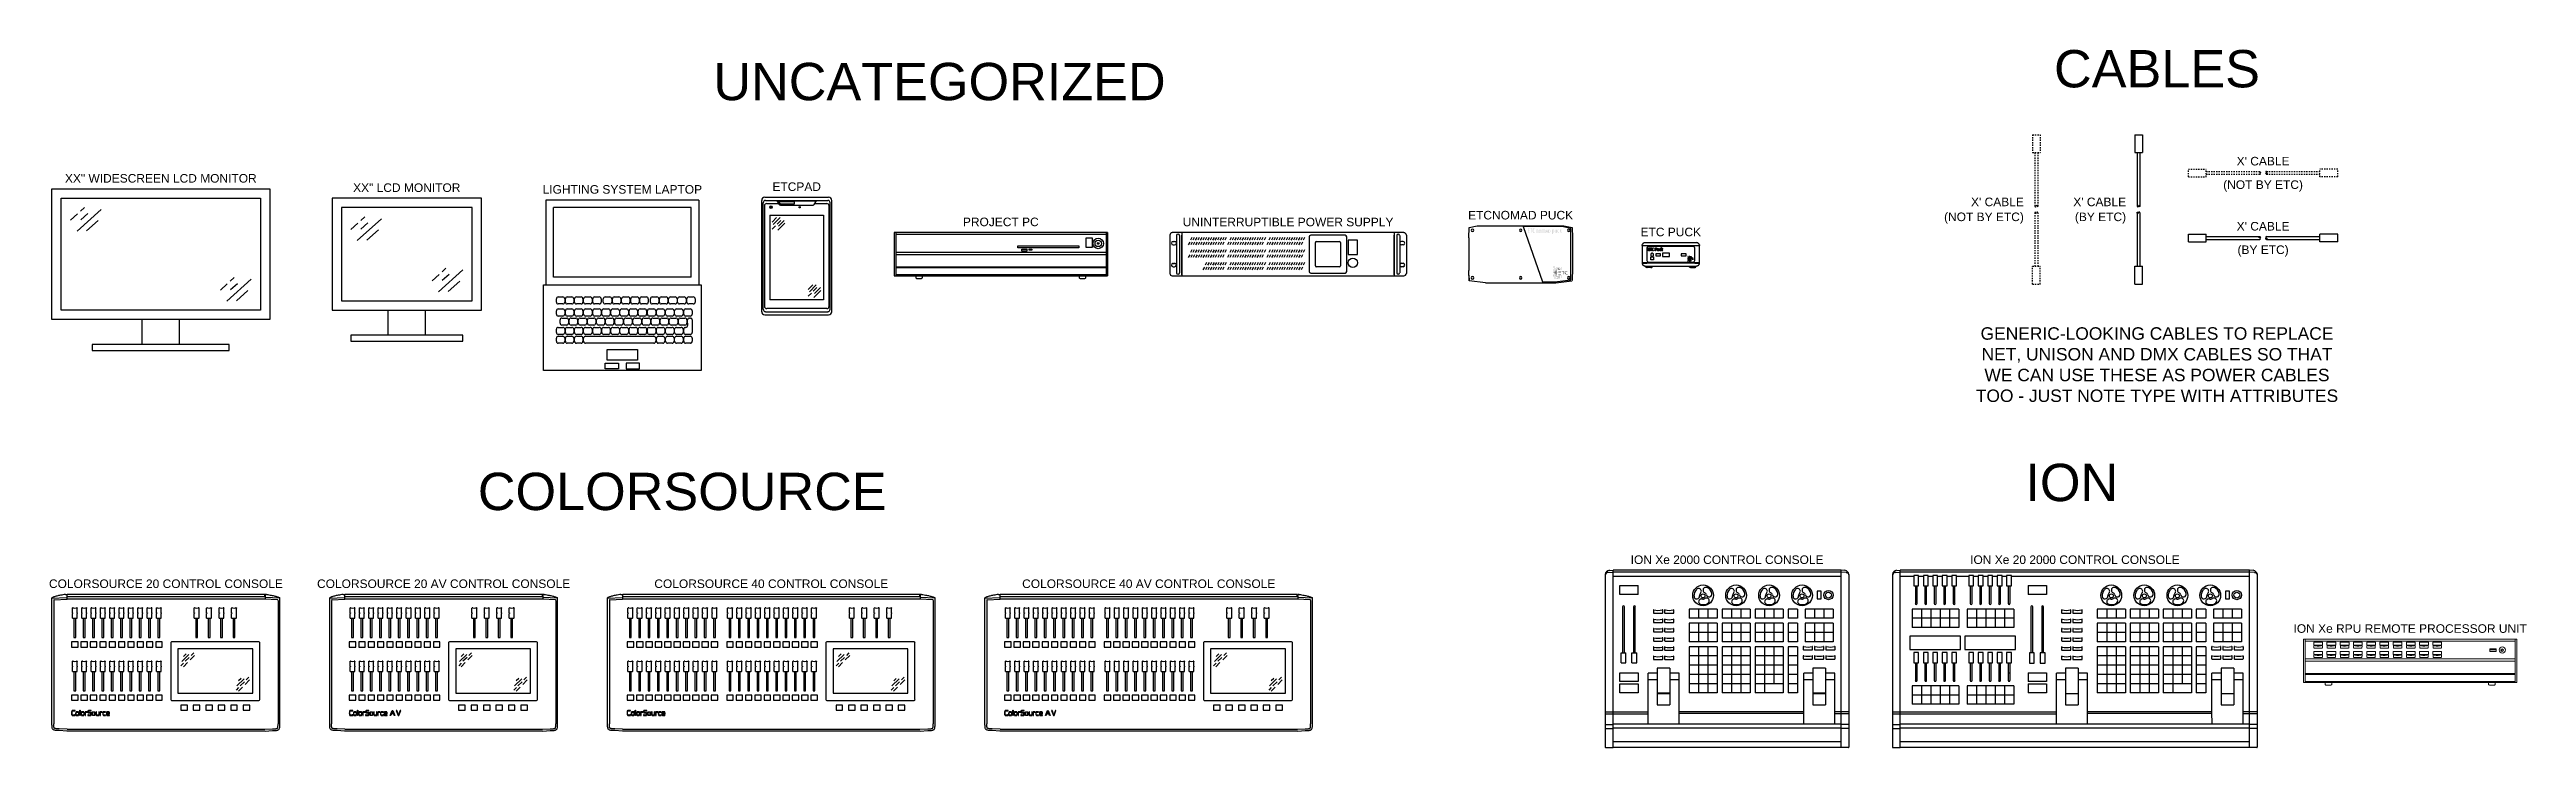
# Model space of a CAD drawing. Extents: x -49 to 275, y -8 to 142.
# Drawn here: x 5.1 to 204, y 85.8 to 141.9 of the extents above; entities that cross this region are included whole.
import ezdxf
from ezdxf.enums import TextEntityAlignment as Align

# ---------------------------------------------------------------- set-up
doc = ezdxf.new("R2010")
doc.units = 0
doc.header["$LTSCALE"] = 0.5
doc.header["$MEASUREMENT"] = 0
doc.linetypes.add('HIDDEN', pattern=[0.375, 0.25, -0.125])
doc.layers.get('0').update_dxf_attribs({"linetype": 'CONTINUOUS'})
doc.layers.add('RISER', color=7, linetype='CONTINUOUS')
doc.styles.add('ARIAL', font='arial.ttf')

msp = doc.modelspace()

# ---------------------------------------------------------------- texts
at = {"color": 140, "style": 'ARIAL'}
for s, p in [('CABLES', (174.34, 138.88)), ('UNCATEGORIZED', (76.58, 137.85)), ('COLORSOURCE', (55.92, 104.92)), ('ION', (167.5, 105.64))]:
    msp.add_text(s, height=3, dxfattribs=at).set_placement(p, align=Align.CENTER)
at = {"color": 1, "insert": (174.34, 116.6), "char_height": 1, "attachment_point": 5, "style": 'ARIAL'}
msp.add_mtext_dynamic_manual_height_columns('GENERIC-LOOKING CABLES TO REPLACE NET, UNISON AND DMX CABLES SO THAT WE CAN USE THESE AS POWER CABLES TOO - JUST NOTE TYPE WITH ATTRIBUTES', width=29.5774, gutter_width=3.44, heights=[30.1], dxfattribs=at)

# ---------------------------------------------------------------- blocks, each defined once
blk = doc.blocks.new('*U30')
at = {"layer": 'RISER'}
for p, q in [((-9.15, 5.04), (-7.96, 5.1)), ((-9.15, -5.06), (-9.15, 5.06)), ((-9, 4.86), (-9, -5.06)), ((-8.97, 4.9), (-7.94, 4.95)), ((-8.07, 5.34), (-7.96, 5.34)), ((-7.96, 5.34), (-7.96, 4.95)), ((7.96, 5.13), (-7.96, 5.13)), ((7.94, 4.95), (-7.94, 4.95)), ((-7.93, 5.13), (-7.93, 5.34)), ((7.93, 5.34), (-7.93, 5.34)), ((-7.51, 3.86), (-7.51, 4.23)), ((-7.44, 4.25), (-7.49, 4.25)), ((-7.44, 4.25), (-7.43, 4.25)), ((-7.14, 4.25), (-7.19, 4.25)), ((-7.19, 4.25), (-7.19, 4.25)), ((-7.12, 3.86), (-7.12, 4.23)), ((-6.76, 3.86), (-6.76, 4.23)), ((-6.69, 4.25), (-6.74, 4.25)), ((-6.69, 4.25), (-6.68, 4.25)), ((-6.39, 4.25), (-6.44, 4.25)), ((-6.44, 4.25), (-6.44, 4.25)), ((-6.37, 3.86), (-6.37, 4.23)), ((-6.01, 3.86), (-6.01, 4.23)), ((-5.94, 4.25), (-5.99, 4.25)), ((-5.94, 4.25), (-5.93, 4.25)), ((-5.64, 4.25), (-5.69, 4.25)), ((-5.69, 4.25), (-5.69, 4.25)), ((-5.62, 3.86), (-5.62, 4.23)), ((-5.26, 3.86), (-5.26, 4.23)), ((-5.19, 4.25), (-5.24, 4.25)), ((-5.19, 4.25), (-5.18, 4.25)), ((-4.89, 4.25), (-4.94, 4.25)), ((-4.94, 4.25), (-4.94, 4.25)), ((-4.87, 3.86), (-4.87, 4.23)), ((-4.51, 3.86), (-4.51, 4.23)), ((-4.44, 4.25), (-4.49, 4.25)), ((-4.44, 4.25), (-4.43, 4.25)), ((-4.14, 4.25), (-4.19, 4.25)), ((-4.19, 4.25), (-4.19, 4.25)), ((-4.12, 3.86), (-4.12, 4.23)), ((-3.76, 3.86), (-3.76, 4.23)), ((-3.69, 4.25), (-3.74, 4.25)), ((-3.69, 4.25), (-3.68, 4.25)), ((-3.39, 4.25), (-3.44, 4.25)), ((-3.44, 4.25), (-3.44, 4.25)), ((-3.37, 3.86), (-3.37, 4.23)), ((-3.01, 3.86), (-3.01, 4.23)), ((-2.94, 4.25), (-2.99, 4.25)), ((-2.94, 4.25), (-2.93, 4.25)), ((-2.64, 4.25), (-2.69, 4.25)), ((-2.69, 4.25), (-2.69, 4.25)), ((-2.62, 3.86), (-2.62, 4.23)), ((-2.26, 3.86), (-2.26, 4.23)), ((-2.19, 4.25), (-2.24, 4.25)), ((-2.19, 4.25), (-2.18, 4.25)), ((-1.89, 4.25), (-1.94, 4.25)), ((-1.94, 4.25), (-1.94, 4.25)), ((-1.87, 3.86), (-1.87, 4.23)), ((-1.51, 3.86), (-1.51, 4.23)), ((-1.44, 4.25), (-1.49, 4.25)), ((-1.44, 4.25), (-1.43, 4.25)), ((-1.14, 4.25), (-1.19, 4.25)), ((-1.19, 4.25), (-1.19, 4.25)), ((-1.12, 3.86), (-1.12, 4.23)), ((-0.76, 3.86), (-0.76, 4.23)), ((-0.69, 4.25), (-0.74, 4.25)), ((-0.69, 4.25), (-0.68, 4.25)), ((-0.39, 4.25), (-0.44, 4.25)), ((-0.44, 4.25), (-0.44, 4.25)), ((-0.37, 3.86), (-0.37, 4.23)), ((2.27, 3.86), (2.27, 4.23)), ((2.34, 4.25), (2.29, 4.25)), ((2.34, 4.25), (2.34, 4.25)), ((2.64, 4.25), (2.59, 4.25)), ((2.59, 4.25), (2.59, 4.25)), ((2.66, 3.86), (2.66, 4.23)), ((3.27, 3.86), (3.27, 4.23)), ((3.34, 4.25), (3.29, 4.25)), ((3.34, 4.25), (3.34, 4.25)), ((3.64, 4.25), (3.59, 4.25)), ((3.59, 4.25), (3.59, 4.25)), ((3.66, 3.86), (3.66, 4.23)), ((4.27, 3.86), (4.27, 4.23)), ((4.34, 4.25), (4.29, 4.25)), ((4.34, 4.25), (4.34, 4.25)), ((4.64, 4.25), (4.59, 4.25)), ((4.59, 4.25), (4.59, 4.25)), ((4.66, 3.86), (4.66, 4.23)), ((5.27, 3.86), (5.27, 4.23)), ((5.34, 4.25), (5.29, 4.25)), ((5.34, 4.25), (5.34, 4.25)), ((5.64, 4.25), (5.59, 4.25)), ((5.59, 4.25), (5.59, 4.25)), ((5.66, 3.86), (5.66, 4.23)), ((7.93, 5.13), (7.93, 5.34)), ((8.97, 4.9), (7.94, 4.95)), ((8.07, 5.34), (7.96, 5.34)), ((7.96, 5.34), (7.96, 4.95)), ((9.15, 5.04), (7.96, 5.1)), ((9, 4.86), (9, -5.06)), ((9.15, -5.06), (9.15, 5.06)), ((-7.5, 3.85), (-7.51, 3.86)), ((-7.51, 3.43), (-7.51, 3.81)), ((-7.5, 3.81), (-7.51, 3.81)), ((-7.5, 3.85), (-7.5, 3.85)), ((-7.49, 3.85), (-7.5, 3.85)), ((-7.49, 3.82), (-7.5, 3.81)), ((-7.5, 3.81), (-7.5, 3.81)), ((-7.49, 3.85), (-7.49, 3.82)), ((-7.49, 3.42), (-7.43, 3.42)), ((-7.43, 3.42), (-7.41, 3.42)), ((-7.39, 3.42), (-7.39, 1.88)), ((-7.24, 1.88), (-7.24, 3.42)), ((-7.22, 3.42), (-7.19, 3.42)), ((-7.19, 3.42), (-7.14, 3.42)), ((-7.14, 3.85), (-7.14, 3.82)), ((-7.14, 3.85), (-7.13, 3.85)), ((-7.14, 3.82), (-7.13, 3.81)), ((-7.13, 3.85), (-7.12, 3.85)), ((-7.13, 3.81), (-7.12, 3.81)), ((-7.12, 3.85), (-7.12, 3.86)), ((-7.12, 3.43), (-7.12, 3.81)), ((-7.12, 3.81), (-7.12, 3.81)), ((-6.75, 3.85), (-6.76, 3.86)), ((-6.76, 3.43), (-6.76, 3.81)), ((-6.75, 3.81), (-6.76, 3.81)), ((-6.75, 3.85), (-6.75, 3.85)), ((-6.74, 3.85), (-6.75, 3.85)), ((-6.74, 3.82), (-6.75, 3.81)), ((-6.75, 3.81), (-6.75, 3.81)), ((-6.74, 3.85), (-6.74, 3.82)), ((-6.74, 3.42), (-6.68, 3.42)), ((-6.68, 3.42), (-6.66, 3.42)), ((-6.64, 3.42), (-6.64, 1.88)), ((-6.49, 1.88), (-6.49, 3.42)), ((-6.47, 3.42), (-6.44, 3.42)), ((-6.44, 3.42), (-6.39, 3.42)), ((-6.39, 3.85), (-6.39, 3.82)), ((-6.39, 3.85), (-6.38, 3.85)), ((-6.39, 3.82), (-6.38, 3.81)), ((-6.38, 3.85), (-6.37, 3.85)), ((-6.38, 3.81), (-6.37, 3.81)), ((-6.37, 3.85), (-6.37, 3.86)), ((-6.37, 3.43), (-6.37, 3.81)), ((-6.37, 3.81), (-6.37, 3.81)), ((-6, 3.85), (-6.01, 3.86)), ((-6.01, 3.43), (-6.01, 3.81)), ((-6, 3.81), (-6.01, 3.81)), ((-6, 3.85), (-6, 3.85)), ((-5.99, 3.85), (-6, 3.85)), ((-5.99, 3.82), (-6, 3.81)), ((-6, 3.81), (-6, 3.81)), ((-5.99, 3.85), (-5.99, 3.82)), ((-5.99, 3.42), (-5.93, 3.42)), ((-5.93, 3.42), (-5.91, 3.42)), ((-5.89, 3.42), (-5.89, 1.88)), ((-5.74, 1.88), (-5.74, 3.42)), ((-5.72, 3.42), (-5.69, 3.42)), ((-5.69, 3.42), (-5.64, 3.42)), ((-5.64, 3.85), (-5.64, 3.82)), ((-5.64, 3.85), (-5.63, 3.85)), ((-5.64, 3.82), (-5.63, 3.81)), ((-5.63, 3.85), (-5.62, 3.85)), ((-5.63, 3.81), (-5.62, 3.81)), ((-5.62, 3.85), (-5.62, 3.86)), ((-5.62, 3.43), (-5.62, 3.81)), ((-5.62, 3.81), (-5.62, 3.81)), ((-5.25, 3.85), (-5.26, 3.86)), ((-5.26, 3.43), (-5.26, 3.81)), ((-5.25, 3.81), (-5.26, 3.81)), ((-5.25, 3.85), (-5.25, 3.85)), ((-5.24, 3.85), (-5.25, 3.85)), ((-5.24, 3.82), (-5.25, 3.81)), ((-5.25, 3.81), (-5.25, 3.81)), ((-5.24, 3.85), (-5.24, 3.82)), ((-5.24, 3.42), (-5.18, 3.42)), ((-5.18, 3.42), (-5.16, 3.42)), ((-5.14, 3.42), (-5.14, 1.88)), ((-4.99, 1.88), (-4.99, 3.42)), ((-4.97, 3.42), (-4.94, 3.42)), ((-4.94, 3.42), (-4.89, 3.42)), ((-4.89, 3.85), (-4.89, 3.82)), ((-4.89, 3.85), (-4.88, 3.85)), ((-4.89, 3.82), (-4.88, 3.81)), ((-4.88, 3.85), (-4.87, 3.85)), ((-4.88, 3.81), (-4.87, 3.81)), ((-4.87, 3.85), (-4.87, 3.86)), ((-4.87, 3.43), (-4.87, 3.81)), ((-4.87, 3.81), (-4.87, 3.81)), ((-4.5, 3.85), (-4.51, 3.86)), ((-4.51, 3.43), (-4.51, 3.81)), ((-4.5, 3.81), (-4.51, 3.81)), ((-4.5, 3.85), (-4.5, 3.85)), ((-4.49, 3.85), (-4.5, 3.85)), ((-4.49, 3.82), (-4.5, 3.81)), ((-4.5, 3.81), (-4.5, 3.81)), ((-4.49, 3.85), (-4.49, 3.82)), ((-4.49, 3.42), (-4.43, 3.42)), ((-4.43, 3.42), (-4.41, 3.42)), ((-4.39, 3.42), (-4.39, 1.88)), ((-4.24, 1.88), (-4.24, 3.42)), ((-4.22, 3.42), (-4.19, 3.42)), ((-4.19, 3.42), (-4.14, 3.42)), ((-4.14, 3.85), (-4.14, 3.82)), ((-4.14, 3.85), (-4.13, 3.85)), ((-4.14, 3.82), (-4.13, 3.81)), ((-4.13, 3.85), (-4.13, 3.85)), ((-4.13, 3.81), (-4.13, 3.81)), ((-4.13, 3.85), (-4.12, 3.86)), ((-4.12, 3.43), (-4.12, 3.81)), ((-4.13, 3.81), (-4.12, 3.81)), ((-3.75, 3.85), (-3.76, 3.86)), ((-3.76, 3.43), (-3.76, 3.81)), ((-3.75, 3.81), (-3.76, 3.81)), ((-3.75, 3.85), (-3.75, 3.85)), ((-3.74, 3.85), (-3.75, 3.85)), ((-3.74, 3.82), (-3.75, 3.81)), ((-3.75, 3.81), (-3.75, 3.81)), ((-3.74, 3.85), (-3.74, 3.82)), ((-3.74, 3.42), (-3.68, 3.42)), ((-3.68, 3.42), (-3.66, 3.42)), ((-3.64, 3.42), (-3.64, 1.88)), ((-3.49, 1.88), (-3.49, 3.42)), ((-3.47, 3.42), (-3.44, 3.42)), ((-3.44, 3.42), (-3.39, 3.42)), ((-3.39, 3.85), (-3.39, 3.82)), ((-3.39, 3.85), (-3.38, 3.85)), ((-3.39, 3.82), (-3.38, 3.81)), ((-3.38, 3.85), (-3.37, 3.85)), ((-3.38, 3.81), (-3.37, 3.81)), ((-3.37, 3.85), (-3.37, 3.86)), ((-3.37, 3.43), (-3.37, 3.81)), ((-3.37, 3.81), (-3.37, 3.81)), ((-3, 3.85), (-3.01, 3.86)), ((-3.01, 3.43), (-3.01, 3.81)), ((-3, 3.81), (-3.01, 3.81)), ((-3, 3.85), (-3, 3.85)), ((-2.99, 3.85), (-3, 3.85)), ((-2.99, 3.82), (-3, 3.81)), ((-3, 3.81), (-3, 3.81)), ((-2.99, 3.85), (-2.99, 3.82)), ((-2.99, 3.42), (-2.93, 3.42)), ((-2.93, 3.42), (-2.91, 3.42)), ((-2.89, 3.42), (-2.89, 1.88)), ((-2.74, 1.88), (-2.74, 3.42)), ((-2.72, 3.42), (-2.69, 3.42)), ((-2.69, 3.42), (-2.64, 3.42)), ((-2.64, 3.85), (-2.64, 3.82)), ((-2.64, 3.85), (-2.63, 3.85)), ((-2.64, 3.82), (-2.63, 3.81)), ((-2.63, 3.85), (-2.62, 3.85)), ((-2.63, 3.81), (-2.62, 3.81)), ((-2.62, 3.85), (-2.62, 3.86)), ((-2.62, 3.43), (-2.62, 3.81)), ((-2.62, 3.81), (-2.62, 3.81)), ((-2.25, 3.85), (-2.26, 3.86)), ((-2.26, 3.43), (-2.26, 3.81)), ((-2.25, 3.81), (-2.26, 3.81)), ((-2.25, 3.85), (-2.25, 3.85)), ((-2.24, 3.85), (-2.25, 3.85)), ((-2.24, 3.82), (-2.25, 3.81)), ((-2.25, 3.81), (-2.25, 3.81)), ((-2.24, 3.85), (-2.24, 3.82)), ((-2.24, 3.42), (-2.18, 3.42)), ((-2.18, 3.42), (-2.16, 3.42)), ((-2.14, 3.42), (-2.14, 1.88)), ((-1.99, 1.88), (-1.99, 3.42)), ((-1.97, 3.42), (-1.94, 3.42)), ((-1.94, 3.42), (-1.89, 3.42)), ((-1.89, 3.85), (-1.89, 3.82)), ((-1.89, 3.85), (-1.88, 3.85)), ((-1.89, 3.82), (-1.88, 3.81)), ((-1.88, 3.85), (-1.87, 3.85)), ((-1.88, 3.81), (-1.87, 3.81)), ((-1.87, 3.85), (-1.87, 3.86)), ((-1.87, 3.43), (-1.87, 3.81)), ((-1.87, 3.81), (-1.87, 3.81)), ((-1.5, 3.85), (-1.51, 3.86)), ((-1.51, 3.43), (-1.51, 3.81)), ((-1.5, 3.81), (-1.51, 3.81)), ((-1.5, 3.85), (-1.5, 3.85)), ((-1.49, 3.85), (-1.5, 3.85)), ((-1.49, 3.82), (-1.5, 3.81)), ((-1.5, 3.81), (-1.5, 3.81)), ((-1.49, 3.85), (-1.49, 3.82)), ((-1.49, 3.42), (-1.43, 3.42)), ((-1.43, 3.42), (-1.41, 3.42)), ((-1.39, 3.42), (-1.39, 1.88)), ((-1.24, 1.88), (-1.24, 3.42)), ((-1.22, 3.42), (-1.19, 3.42)), ((-1.19, 3.42), (-1.14, 3.42)), ((-1.14, 3.85), (-1.14, 3.82)), ((-1.14, 3.85), (-1.13, 3.85)), ((-1.14, 3.82), (-1.13, 3.81)), ((-1.13, 3.85), (-1.12, 3.85)), ((-1.13, 3.81), (-1.12, 3.81)), ((-1.12, 3.85), (-1.12, 3.86)), ((-1.12, 3.43), (-1.12, 3.81)), ((-1.12, 3.81), (-1.12, 3.81)), ((-0.75, 3.85), (-0.76, 3.86)), ((-0.76, 3.43), (-0.76, 3.81)), ((-0.75, 3.81), (-0.76, 3.81)), ((-0.75, 3.85), (-0.75, 3.85)), ((-0.74, 3.85), (-0.75, 3.85)), ((-0.74, 3.82), (-0.75, 3.81)), ((-0.75, 3.81), (-0.75, 3.81)), ((-0.74, 3.85), (-0.74, 3.82)), ((-0.74, 3.42), (-0.68, 3.42)), ((-0.68, 3.42), (-0.66, 3.42)), ((-0.64, 3.42), (-0.64, 1.88)), ((-0.49, 1.88), (-0.49, 3.42)), ((-0.47, 3.42), (-0.44, 3.42)), ((-0.44, 3.42), (-0.39, 3.42)), ((-0.39, 3.85), (-0.39, 3.82)), ((-0.39, 3.85), (-0.38, 3.85)), ((-0.39, 3.82), (-0.38, 3.81)), ((-0.38, 3.85), (-0.37, 3.85)), ((-0.38, 3.81), (-0.37, 3.81)), ((-0.37, 3.85), (-0.37, 3.86)), ((-0.37, 3.43), (-0.37, 3.81)), ((-0.37, 3.81), (-0.37, 3.81)), ((2.28, 3.85), (2.27, 3.86)), ((2.27, 3.43), (2.27, 3.81)), ((2.28, 3.81), (2.27, 3.81)), ((2.28, 3.85), (2.28, 3.85)), ((2.29, 3.85), (2.28, 3.85)), ((2.29, 3.82), (2.28, 3.81)), ((2.28, 3.81), (2.28, 3.81)), ((2.29, 3.85), (2.29, 3.82)), ((2.29, 3.42), (2.35, 3.42)), ((2.35, 3.42), (2.37, 3.42)), ((2.39, 3.42), (2.39, 1.88)), ((2.54, 1.88), (2.54, 3.42)), ((2.56, 3.42), (2.58, 3.42)), ((2.58, 3.42), (2.64, 3.42)), ((2.64, 3.85), (2.64, 3.82)), ((2.64, 3.85), (2.65, 3.85)), ((2.64, 3.82), (2.65, 3.81)), ((2.65, 3.85), (2.66, 3.86)), ((2.65, 3.85), (2.65, 3.85)), ((2.65, 3.81), (2.65, 3.81)), ((2.65, 3.81), (2.66, 3.81)), ((2.66, 3.43), (2.66, 3.81)), ((3.28, 3.85), (3.27, 3.86)), ((3.27, 3.43), (3.27, 3.81)), ((3.28, 3.81), (3.27, 3.81)), ((3.28, 3.85), (3.28, 3.85)), ((3.29, 3.85), (3.28, 3.85)), ((3.29, 3.82), (3.28, 3.81)), ((3.28, 3.81), (3.28, 3.81)), ((3.29, 3.85), (3.29, 3.82)), ((3.29, 3.42), (3.35, 3.42)), ((3.35, 3.42), (3.37, 3.42)), ((3.39, 3.42), (3.39, 1.88)), ((3.54, 1.88), (3.54, 3.42)), ((3.56, 3.42), (3.58, 3.42)), ((3.58, 3.42), (3.64, 3.42)), ((3.64, 3.85), (3.64, 3.82)), ((3.64, 3.85), (3.65, 3.85)), ((3.64, 3.82), (3.65, 3.81)), ((3.65, 3.85), (3.66, 3.86)), ((3.65, 3.85), (3.65, 3.85)), ((3.65, 3.81), (3.65, 3.81)), ((3.65, 3.81), (3.66, 3.81)), ((3.66, 3.43), (3.66, 3.81)), ((4.28, 3.85), (4.27, 3.86)), ((4.27, 3.43), (4.27, 3.81)), ((4.28, 3.81), (4.27, 3.81)), ((4.28, 3.85), (4.28, 3.85)), ((4.29, 3.85), (4.28, 3.85)), ((4.29, 3.82), (4.28, 3.81)), ((4.28, 3.81), (4.28, 3.81)), ((4.29, 3.85), (4.29, 3.82)), ((4.29, 3.42), (4.35, 3.42)), ((4.35, 3.42), (4.37, 3.42)), ((4.39, 3.42), (4.39, 1.88)), ((4.54, 1.88), (4.54, 3.42)), ((4.56, 3.42), (4.58, 3.42)), ((4.58, 3.42), (4.64, 3.42)), ((4.64, 3.85), (4.64, 3.82)), ((4.64, 3.85), (4.65, 3.85)), ((4.64, 3.82), (4.65, 3.81)), ((4.65, 3.85), (4.66, 3.86)), ((4.65, 3.85), (4.65, 3.85)), ((4.65, 3.81), (4.65, 3.81)), ((4.65, 3.81), (4.66, 3.81)), ((4.66, 3.43), (4.66, 3.81)), ((5.28, 3.85), (5.27, 3.86)), ((5.27, 3.43), (5.27, 3.81)), ((5.28, 3.81), (5.27, 3.81)), ((5.28, 3.85), (5.28, 3.85)), ((5.29, 3.85), (5.28, 3.85)), ((5.29, 3.82), (5.28, 3.81)), ((5.28, 3.81), (5.28, 3.81)), ((5.29, 3.85), (5.29, 3.82)), ((5.29, 3.42), (5.35, 3.42)), ((5.35, 3.42), (5.37, 3.42)), ((5.39, 3.42), (5.39, 1.88)), ((5.54, 1.88), (5.54, 3.42)), ((5.56, 3.42), (5.58, 3.42)), ((5.58, 3.42), (5.64, 3.42)), ((5.64, 3.85), (5.64, 3.82)), ((5.64, 3.85), (5.65, 3.85)), ((5.64, 3.82), (5.65, 3.81)), ((5.65, 3.85), (5.66, 3.86)), ((5.65, 3.85), (5.65, 3.85)), ((5.65, 3.81), (5.65, 3.81)), ((5.65, 3.81), (5.66, 3.81)), ((5.66, 3.43), (5.66, 3.81)), ((-7.05, 1.53), (-7.58, 1.53)), ((-7.58, 1.53), (-7.58, 1.11)), ((-7.58, 1.11), (-7.05, 1.11)), ((-7.39, 1.88), (-7.24, 1.88)), ((-7.05, 1.11), (-7.05, 1.53)), ((-6.3, 1.53), (-6.82, 1.53)), ((-6.82, 1.53), (-6.82, 1.11)), ((-6.82, 1.11), (-6.3, 1.11)), ((-6.64, 1.88), (-6.49, 1.88)), ((-6.3, 1.11), (-6.3, 1.53)), ((-5.55, 1.53), (-6.07, 1.53)), ((-6.07, 1.53), (-6.07, 1.11)), ((-6.07, 1.11), (-5.55, 1.11)), ((-5.89, 1.88), (-5.74, 1.88)), ((-5.55, 1.11), (-5.55, 1.53)), ((-4.8, 1.53), (-5.32, 1.53)), ((-5.32, 1.53), (-5.32, 1.11)), ((-5.32, 1.11), (-4.8, 1.11)), ((-5.14, 1.88), (-4.99, 1.88)), ((-4.8, 1.11), (-4.8, 1.53)), ((-4.05, 1.53), (-4.57, 1.53)), ((-4.57, 1.53), (-4.57, 1.11)), ((-4.57, 1.11), (-4.05, 1.11)), ((-4.39, 1.88), (-4.24, 1.88)), ((-4.05, 1.11), (-4.05, 1.53)), ((-3.3, 1.53), (-3.82, 1.53)), ((-3.82, 1.53), (-3.82, 1.11)), ((-3.82, 1.11), (-3.3, 1.11)), ((-3.64, 1.88), (-3.49, 1.88)), ((-3.3, 1.11), (-3.3, 1.53)), ((-2.55, 1.53), (-3.07, 1.53)), ((-3.07, 1.53), (-3.07, 1.11)), ((-3.07, 1.11), (-2.55, 1.11)), ((-2.89, 1.88), (-2.74, 1.88)), ((-2.55, 1.11), (-2.55, 1.53)), ((-1.8, 1.53), (-2.32, 1.53)), ((-2.32, 1.53), (-2.32, 1.11)), ((-2.32, 1.11), (-1.8, 1.11)), ((-2.14, 1.88), (-1.99, 1.88)), ((-1.8, 1.11), (-1.8, 1.53)), ((-1.05, 1.53), (-1.57, 1.53)), ((-1.57, 1.53), (-1.57, 1.11)), ((-1.57, 1.11), (-1.05, 1.11)), ((-1.39, 1.88), (-1.24, 1.88)), ((-1.05, 1.11), (-1.05, 1.53)), ((-0.3, 1.53), (-0.82, 1.53)), ((-0.82, 1.53), (-0.82, 1.11)), ((-0.82, 1.11), (-0.3, 1.11)), ((-0.64, 1.88), (-0.49, 1.88)), ((-0.3, 1.11), (-0.3, 1.53)), ((0.39, 1.46), (0.39, -3.11)), ((7.47, 1.53), (0.46, 1.53)), ((0.97, 0.96), (0.97, -2.61)), ((6.97, 0.96), (0.97, 0.96)), ((1.85, 0.52), (1.27, -0.06)), ((1.62, 0.56), (1.41, 0.35)), ((1.88, 0.28), (1.55, -0.04)), ((2.3, 0.44), (1.94, 0.08)), ((2.24, 0.65), (2.03, 0.44)), ((2.39, 1.88), (2.54, 1.88)), ((3.39, 1.88), (3.54, 1.88)), ((4.39, 1.88), (4.54, 1.88)), ((5.39, 1.88), (5.54, 1.88)), ((6.97, -2.61), (6.97, 0.96)), ((7.54, -3.11), (7.54, 1.46)), ((-7.51, -0.42), (-7.51, -0.05)), ((-7.5, -0.43), (-7.51, -0.42)), ((-7.51, -0.85), (-7.51, -0.47)), ((-7.5, -0.47), (-7.51, -0.47)), ((-7.5, -0.43), (-7.5, -0.43)), ((-7.49, -0.43), (-7.5, -0.43)), ((-7.49, -0.46), (-7.5, -0.47)), ((-7.5, -0.47), (-7.5, -0.47)), ((-7.44, -0.03), (-7.49, -0.03)), ((-7.49, -0.43), (-7.49, -0.46)), ((-7.49, -0.87), (-7.43, -0.87)), ((-7.44, -0.03), (-7.43, -0.03)), ((-7.43, -0.87), (-7.41, -0.87)), ((-7.39, -0.86), (-7.39, -2.4)), ((-7.24, -2.4), (-7.24, -0.86)), ((-7.22, -0.87), (-7.19, -0.87)), ((-7.14, -0.03), (-7.19, -0.03)), ((-7.19, -0.03), (-7.19, -0.03)), ((-7.19, -0.87), (-7.14, -0.87)), ((-7.14, -0.43), (-7.14, -0.46)), ((-7.14, -0.43), (-7.13, -0.43)), ((-7.14, -0.46), (-7.13, -0.47)), ((-7.13, -0.43), (-7.12, -0.43)), ((-7.13, -0.47), (-7.12, -0.47)), ((-7.12, -0.42), (-7.12, -0.05)), ((-7.12, -0.43), (-7.12, -0.42)), ((-7.12, -0.85), (-7.12, -0.47)), ((-7.12, -0.47), (-7.12, -0.47)), ((-6.76, -0.42), (-6.76, -0.05)), ((-6.75, -0.43), (-6.76, -0.42)), ((-6.76, -0.85), (-6.76, -0.47)), ((-6.75, -0.47), (-6.76, -0.47)), ((-6.75, -0.43), (-6.75, -0.43)), ((-6.74, -0.43), (-6.75, -0.43)), ((-6.74, -0.46), (-6.75, -0.47)), ((-6.75, -0.47), (-6.75, -0.47)), ((-6.69, -0.03), (-6.74, -0.03)), ((-6.74, -0.43), (-6.74, -0.46)), ((-6.74, -0.87), (-6.68, -0.87)), ((-6.69, -0.03), (-6.68, -0.03)), ((-6.68, -0.87), (-6.66, -0.87)), ((-6.64, -0.86), (-6.64, -2.4)), ((-6.49, -2.4), (-6.49, -0.86)), ((-6.47, -0.87), (-6.44, -0.87)), ((-6.39, -0.03), (-6.44, -0.03)), ((-6.44, -0.03), (-6.44, -0.03)), ((-6.44, -0.87), (-6.39, -0.87)), ((-6.39, -0.43), (-6.39, -0.46)), ((-6.39, -0.43), (-6.38, -0.43)), ((-6.39, -0.46), (-6.38, -0.47)), ((-6.38, -0.43), (-6.37, -0.43)), ((-6.38, -0.47), (-6.37, -0.47)), ((-6.37, -0.42), (-6.37, -0.05)), ((-6.37, -0.43), (-6.37, -0.42)), ((-6.37, -0.85), (-6.37, -0.47)), ((-6.37, -0.47), (-6.37, -0.47)), ((-6.01, -0.42), (-6.01, -0.05)), ((-6, -0.43), (-6.01, -0.42)), ((-6.01, -0.85), (-6.01, -0.47)), ((-6, -0.47), (-6.01, -0.47)), ((-6, -0.43), (-6, -0.43)), ((-5.99, -0.43), (-6, -0.43)), ((-5.99, -0.46), (-6, -0.47)), ((-6, -0.47), (-6, -0.47)), ((-5.94, -0.03), (-5.99, -0.03)), ((-5.99, -0.43), (-5.99, -0.46)), ((-5.99, -0.87), (-5.93, -0.87)), ((-5.94, -0.03), (-5.93, -0.03)), ((-5.93, -0.87), (-5.91, -0.87)), ((-5.89, -0.86), (-5.89, -2.4)), ((-5.74, -2.4), (-5.74, -0.86)), ((-5.72, -0.87), (-5.69, -0.87)), ((-5.64, -0.03), (-5.69, -0.03)), ((-5.69, -0.03), (-5.69, -0.03)), ((-5.69, -0.87), (-5.64, -0.87)), ((-5.64, -0.43), (-5.64, -0.46)), ((-5.64, -0.43), (-5.63, -0.43)), ((-5.64, -0.46), (-5.63, -0.47)), ((-5.63, -0.43), (-5.62, -0.43)), ((-5.63, -0.47), (-5.62, -0.47)), ((-5.62, -0.42), (-5.62, -0.05)), ((-5.62, -0.43), (-5.62, -0.42)), ((-5.62, -0.85), (-5.62, -0.47)), ((-5.62, -0.47), (-5.62, -0.47)), ((-5.26, -0.42), (-5.26, -0.05)), ((-5.25, -0.43), (-5.26, -0.42)), ((-5.26, -0.85), (-5.26, -0.47)), ((-5.25, -0.47), (-5.26, -0.47)), ((-5.25, -0.43), (-5.25, -0.43)), ((-5.24, -0.43), (-5.25, -0.43)), ((-5.24, -0.46), (-5.25, -0.47)), ((-5.25, -0.47), (-5.25, -0.47)), ((-5.19, -0.03), (-5.24, -0.03)), ((-5.24, -0.43), (-5.24, -0.46)), ((-5.24, -0.87), (-5.18, -0.87)), ((-5.19, -0.03), (-5.18, -0.03)), ((-5.18, -0.87), (-5.16, -0.87)), ((-5.14, -0.86), (-5.14, -2.4)), ((-4.99, -2.4), (-4.99, -0.86)), ((-4.97, -0.87), (-4.94, -0.87)), ((-4.89, -0.03), (-4.94, -0.03)), ((-4.94, -0.03), (-4.94, -0.03)), ((-4.94, -0.87), (-4.89, -0.87)), ((-4.89, -0.43), (-4.89, -0.46)), ((-4.89, -0.43), (-4.88, -0.43)), ((-4.89, -0.46), (-4.88, -0.47)), ((-4.88, -0.43), (-4.87, -0.43)), ((-4.88, -0.47), (-4.87, -0.47)), ((-4.87, -0.42), (-4.87, -0.05)), ((-4.87, -0.43), (-4.87, -0.42)), ((-4.87, -0.85), (-4.87, -0.47)), ((-4.87, -0.47), (-4.87, -0.47)), ((-4.51, -0.42), (-4.51, -0.05)), ((-4.5, -0.43), (-4.51, -0.42)), ((-4.51, -0.85), (-4.51, -0.47)), ((-4.5, -0.47), (-4.51, -0.47)), ((-4.5, -0.43), (-4.5, -0.43)), ((-4.49, -0.43), (-4.5, -0.43)), ((-4.49, -0.46), (-4.5, -0.47)), ((-4.5, -0.47), (-4.5, -0.47)), ((-4.44, -0.03), (-4.49, -0.03)), ((-4.49, -0.43), (-4.49, -0.46)), ((-4.49, -0.87), (-4.43, -0.87)), ((-4.44, -0.03), (-4.43, -0.03)), ((-4.43, -0.87), (-4.41, -0.87)), ((-4.39, -0.86), (-4.39, -2.4)), ((-4.24, -2.4), (-4.24, -0.86)), ((-4.22, -0.87), (-4.19, -0.87)), ((-4.14, -0.03), (-4.19, -0.03)), ((-4.19, -0.03), (-4.19, -0.03)), ((-4.19, -0.87), (-4.14, -0.87)), ((-4.14, -0.43), (-4.14, -0.46)), ((-4.14, -0.43), (-4.13, -0.43)), ((-4.14, -0.46), (-4.13, -0.47)), ((-4.13, -0.43), (-4.13, -0.43)), ((-4.13, -0.47), (-4.13, -0.47)), ((-4.12, -0.42), (-4.12, -0.05)), ((-4.13, -0.43), (-4.12, -0.42)), ((-4.12, -0.85), (-4.12, -0.47)), ((-4.13, -0.47), (-4.12, -0.47)), ((-3.76, -0.42), (-3.76, -0.05)), ((-3.75, -0.43), (-3.76, -0.42)), ((-3.76, -0.85), (-3.76, -0.47)), ((-3.75, -0.47), (-3.76, -0.47)), ((-3.75, -0.43), (-3.75, -0.43)), ((-3.74, -0.43), (-3.75, -0.43)), ((-3.74, -0.46), (-3.75, -0.47)), ((-3.75, -0.47), (-3.75, -0.47)), ((-3.69, -0.03), (-3.74, -0.03)), ((-3.74, -0.43), (-3.74, -0.46)), ((-3.74, -0.87), (-3.68, -0.87)), ((-3.69, -0.03), (-3.68, -0.03)), ((-3.68, -0.87), (-3.66, -0.87)), ((-3.64, -0.86), (-3.64, -2.4)), ((-3.49, -2.4), (-3.49, -0.86)), ((-3.47, -0.87), (-3.44, -0.87)), ((-3.39, -0.03), (-3.44, -0.03)), ((-3.44, -0.03), (-3.44, -0.03)), ((-3.44, -0.87), (-3.39, -0.87)), ((-3.39, -0.43), (-3.39, -0.46)), ((-3.39, -0.43), (-3.38, -0.43)), ((-3.39, -0.46), (-3.38, -0.47)), ((-3.38, -0.43), (-3.37, -0.43)), ((-3.38, -0.47), (-3.37, -0.47)), ((-3.37, -0.42), (-3.37, -0.05)), ((-3.37, -0.43), (-3.37, -0.42)), ((-3.37, -0.85), (-3.37, -0.47)), ((-3.37, -0.47), (-3.37, -0.47)), ((-3.01, -0.42), (-3.01, -0.05)), ((-3, -0.43), (-3.01, -0.42)), ((-3.01, -0.85), (-3.01, -0.47)), ((-3, -0.47), (-3.01, -0.47)), ((-3, -0.43), (-3, -0.43)), ((-2.99, -0.43), (-3, -0.43)), ((-2.99, -0.46), (-3, -0.47)), ((-3, -0.47), (-3, -0.47)), ((-2.94, -0.03), (-2.99, -0.03)), ((-2.99, -0.43), (-2.99, -0.46)), ((-2.99, -0.87), (-2.93, -0.87)), ((-2.94, -0.03), (-2.93, -0.03)), ((-2.93, -0.87), (-2.91, -0.87)), ((-2.89, -0.86), (-2.89, -2.4)), ((-2.74, -2.4), (-2.74, -0.86)), ((-2.72, -0.87), (-2.69, -0.87)), ((-2.64, -0.03), (-2.69, -0.03)), ((-2.69, -0.03), (-2.69, -0.03)), ((-2.69, -0.87), (-2.64, -0.87)), ((-2.64, -0.43), (-2.64, -0.46)), ((-2.64, -0.43), (-2.63, -0.43)), ((-2.64, -0.46), (-2.63, -0.47)), ((-2.63, -0.43), (-2.62, -0.43)), ((-2.63, -0.47), (-2.62, -0.47)), ((-2.62, -0.42), (-2.62, -0.05)), ((-2.62, -0.43), (-2.62, -0.42)), ((-2.62, -0.85), (-2.62, -0.47)), ((-2.62, -0.47), (-2.62, -0.47)), ((-2.26, -0.42), (-2.26, -0.05)), ((-2.25, -0.43), (-2.26, -0.42)), ((-2.26, -0.85), (-2.26, -0.47)), ((-2.25, -0.47), (-2.26, -0.47)), ((-2.25, -0.43), (-2.25, -0.43)), ((-2.24, -0.43), (-2.25, -0.43)), ((-2.24, -0.46), (-2.25, -0.47)), ((-2.25, -0.47), (-2.25, -0.47)), ((-2.19, -0.03), (-2.24, -0.03)), ((-2.24, -0.43), (-2.24, -0.46)), ((-2.24, -0.87), (-2.18, -0.87)), ((-2.19, -0.03), (-2.18, -0.03)), ((-2.18, -0.87), (-2.16, -0.87)), ((-2.14, -0.86), (-2.14, -2.4)), ((-1.99, -2.4), (-1.99, -0.86)), ((-1.97, -0.87), (-1.94, -0.87)), ((-1.89, -0.03), (-1.94, -0.03)), ((-1.94, -0.03), (-1.94, -0.03)), ((-1.94, -0.87), (-1.89, -0.87)), ((-1.89, -0.43), (-1.89, -0.46)), ((-1.89, -0.43), (-1.88, -0.43)), ((-1.89, -0.46), (-1.88, -0.47)), ((-1.88, -0.43), (-1.87, -0.43)), ((-1.88, -0.47), (-1.87, -0.47)), ((-1.87, -0.42), (-1.87, -0.05)), ((-1.87, -0.43), (-1.87, -0.42)), ((-1.87, -0.85), (-1.87, -0.47)), ((-1.87, -0.47), (-1.87, -0.47)), ((-1.51, -0.42), (-1.51, -0.05)), ((-1.5, -0.43), (-1.51, -0.42)), ((-1.51, -0.85), (-1.51, -0.47)), ((-1.5, -0.47), (-1.51, -0.47)), ((-1.5, -0.43), (-1.5, -0.43)), ((-1.49, -0.43), (-1.5, -0.43)), ((-1.49, -0.46), (-1.5, -0.47)), ((-1.5, -0.47), (-1.5, -0.47)), ((-1.44, -0.03), (-1.49, -0.03)), ((-1.49, -0.43), (-1.49, -0.46)), ((-1.49, -0.87), (-1.43, -0.87)), ((-1.44, -0.03), (-1.43, -0.03)), ((-1.43, -0.87), (-1.41, -0.87)), ((-1.39, -0.86), (-1.39, -2.4)), ((-1.24, -2.4), (-1.24, -0.86)), ((-1.22, -0.87), (-1.19, -0.87)), ((-1.14, -0.03), (-1.19, -0.03)), ((-1.19, -0.03), (-1.19, -0.03)), ((-1.19, -0.87), (-1.14, -0.87)), ((-1.14, -0.43), (-1.14, -0.46)), ((-1.14, -0.43), (-1.13, -0.43)), ((-1.14, -0.46), (-1.13, -0.47)), ((-1.13, -0.43), (-1.12, -0.43)), ((-1.13, -0.47), (-1.12, -0.47)), ((-1.12, -0.42), (-1.12, -0.05)), ((-1.12, -0.43), (-1.12, -0.42)), ((-1.12, -0.85), (-1.12, -0.47)), ((-1.12, -0.47), (-1.12, -0.47)), ((-0.76, -0.42), (-0.76, -0.05)), ((-0.75, -0.43), (-0.76, -0.42)), ((-0.76, -0.85), (-0.76, -0.47)), ((-0.75, -0.47), (-0.76, -0.47)), ((-0.75, -0.43), (-0.75, -0.43)), ((-0.74, -0.43), (-0.75, -0.43)), ((-0.74, -0.46), (-0.75, -0.47)), ((-0.75, -0.47), (-0.75, -0.47)), ((-0.69, -0.03), (-0.74, -0.03)), ((-0.74, -0.43), (-0.74, -0.46)), ((-0.74, -0.87), (-0.68, -0.87)), ((-0.69, -0.03), (-0.68, -0.03)), ((-0.68, -0.87), (-0.66, -0.87)), ((-0.64, -0.86), (-0.64, -2.4)), ((-0.49, -2.4), (-0.49, -0.86)), ((-0.47, -0.87), (-0.44, -0.87)), ((-0.39, -0.03), (-0.44, -0.03)), ((-0.44, -0.03), (-0.44, -0.03)), ((-0.44, -0.87), (-0.39, -0.87)), ((-0.39, -0.43), (-0.39, -0.46)), ((-0.39, -0.43), (-0.38, -0.43)), ((-0.39, -0.46), (-0.38, -0.47)), ((-0.38, -0.43), (-0.37, -0.43)), ((-0.38, -0.47), (-0.37, -0.47)), ((-0.37, -0.42), (-0.37, -0.05)), ((-0.37, -0.43), (-0.37, -0.42)), ((-0.37, -0.85), (-0.37, -0.47)), ((-0.37, -0.47), (-0.37, -0.47)), ((1.42, -0.18), (1.21, -0.39)), ((1.72, -0.14), (1.4, -0.47)), ((6.27, -1.44), (5.69, -2.02)), ((6.04, -1.41), (5.83, -1.61)), ((6.3, -1.68), (5.97, -2.01)), ((6.72, -1.52), (6.36, -1.89)), ((6.66, -1.32), (6.45, -1.53)), ((-7.05, -2.75), (-7.58, -2.75)), ((-7.58, -2.75), (-7.58, -3.17)), ((-7.58, -3.17), (-7.05, -3.17)), ((-7.39, -2.4), (-7.24, -2.4)), ((-7.05, -3.17), (-7.05, -2.75)), ((-6.3, -2.75), (-6.82, -2.75)), ((-6.82, -2.75), (-6.82, -3.17)), ((-6.82, -3.17), (-6.3, -3.17)), ((-6.64, -2.4), (-6.49, -2.4)), ((-6.3, -3.17), (-6.3, -2.75)), ((-5.55, -2.75), (-6.07, -2.75)), ((-6.07, -2.75), (-6.07, -3.17)), ((-6.07, -3.17), (-5.55, -3.17)), ((-5.89, -2.4), (-5.74, -2.4)), ((-5.55, -3.17), (-5.55, -2.75)), ((-4.8, -2.75), (-5.32, -2.75)), ((-5.32, -2.75), (-5.32, -3.17)), ((-5.32, -3.17), (-4.8, -3.17)), ((-5.14, -2.4), (-4.99, -2.4)), ((-4.8, -3.17), (-4.8, -2.75)), ((-4.05, -2.75), (-4.57, -2.75)), ((-4.57, -2.75), (-4.57, -3.17)), ((-4.57, -3.17), (-4.05, -3.17)), ((-4.39, -2.4), (-4.24, -2.4)), ((-4.05, -3.17), (-4.05, -2.75)), ((-3.3, -2.75), (-3.82, -2.75)), ((-3.82, -2.75), (-3.82, -3.17)), ((-3.82, -3.17), (-3.3, -3.17)), ((-3.64, -2.4), (-3.49, -2.4)), ((-3.3, -3.17), (-3.3, -2.75)), ((-2.55, -2.75), (-3.07, -2.75)), ((-3.07, -2.75), (-3.07, -3.17)), ((-3.07, -3.17), (-2.55, -3.17)), ((-2.89, -2.4), (-2.74, -2.4)), ((-2.55, -3.17), (-2.55, -2.75)), ((-1.8, -2.75), (-2.32, -2.75)), ((-2.32, -2.75), (-2.32, -3.17)), ((-2.32, -3.17), (-1.8, -3.17)), ((-2.14, -2.4), (-1.99, -2.4)), ((-1.8, -3.17), (-1.8, -2.75)), ((-1.05, -2.75), (-1.57, -2.75)), ((-1.57, -2.75), (-1.57, -3.17)), ((-1.57, -3.17), (-1.05, -3.17)), ((-1.39, -2.4), (-1.24, -2.4)), ((-1.05, -3.17), (-1.05, -2.75)), ((-0.3, -2.75), (-0.82, -2.75)), ((-0.82, -2.75), (-0.82, -3.17)), ((-0.82, -3.17), (-0.3, -3.17)), ((-0.64, -2.4), (-0.49, -2.4)), ((-0.3, -3.17), (-0.3, -2.75)), ((0.46, -3.18), (7.47, -3.18)), ((0.97, -2.61), (6.97, -2.61)), ((0.97, -2.61), (6.97, -2.61)), ((1.73, -3.55), (1.2, -3.55)), ((1.2, -3.55), (1.2, -3.97)), ((1.2, -3.97), (1.73, -3.97)), ((1.73, -3.97), (1.73, -3.55)), ((2.73, -3.55), (2.2, -3.55)), ((2.2, -3.55), (2.2, -3.97)), ((2.2, -3.97), (2.73, -3.97)), ((2.73, -3.97), (2.73, -3.55)), ((3.73, -3.55), (3.2, -3.55)), ((3.2, -3.55), (3.2, -3.97)), ((3.2, -3.97), (3.73, -3.97)), ((3.73, -3.97), (3.73, -3.55)), ((4.73, -3.55), (4.2, -3.55)), ((4.2, -3.55), (4.2, -3.97)), ((4.2, -3.97), (4.73, -3.97)), ((4.73, -3.97), (4.73, -3.55)), ((5.73, -3.55), (5.2, -3.55)), ((5.2, -3.55), (5.2, -3.97)), ((5.2, -3.97), (5.73, -3.97)), ((5.84, -2.14), (5.63, -2.35)), ((5.73, -3.97), (5.73, -3.55)), ((6.14, -2.11), (5.82, -2.43)), ((6.73, -3.55), (6.2, -3.55)), ((6.2, -3.55), (6.2, -3.97)), ((6.2, -3.97), (6.73, -3.97)), ((6.73, -3.97), (6.73, -3.55)), ((-7.94, -5.5), (-8.56, -5.47)), ((-7.96, -5.64), (-8.56, -5.61)), ((-7.94, -5.5), (7.94, -5.5)), ((7.94, -5.64), (-7.94, -5.64)), ((7.94, -5.5), (8.56, -5.47)), ((7.96, -5.64), (8.56, -5.61))]:
    blk.add_line(p, q, dxfattribs=at)
for points in [[(-6.89, -4.38), (-6.92, -4.38), (-6.92, -3.97), (-6.89, -3.97), (-6.89, -4.38), (-6.89, -4.38)], [(-7.3, -4.38), (-7.3, -4.35), (-7.3, -4.35), (-7.3, -4.35), (-7.3, -4.35), (-7.3, -4.35), (-7.31, -4.35), (-7.31, -4.35), (-7.31, -4.35), (-7.32, -4.35), (-7.32, -4.35), (-7.33, -4.35), (-7.33, -4.35), (-7.33, -4.35), (-7.34, -4.35), (-7.35, -4.35), (-7.36, -4.36), (-7.36, -4.36), (-7.37, -4.36), (-7.38, -4.36), (-7.39, -4.36), (-7.4, -4.36), (-7.41, -4.36), (-7.43, -4.36), (-7.43, -4.36), (-7.44, -4.36), (-7.46, -4.36), (-7.47, -4.36), (-7.48, -4.36), (-7.49, -4.35), (-7.5, -4.35), (-7.51, -4.35), (-7.51, -4.35), (-7.52, -4.34), (-7.52, -4.34), (-7.52, -4.34), (-7.53, -4.33), (-7.53, -4.32), (-7.53, -4.31), (-7.54, -4.3), (-7.54, -4.29), (-7.54, -4.27), (-7.54, -4.26), (-7.54, -4.24), (-7.54, -4.22), (-7.54, -4.19), (-7.54, -4.19), (-7.54, -4.17), (-7.54, -4.15), (-7.54, -4.13), (-7.54, -4.11), (-7.54, -4.09), (-7.54, -4.08), (-7.53, -4.07), (-7.53, -4.05), (-7.53, -4.05), (-7.52, -4.04), (-7.52, -4.04), (-7.52, -4.03), (-7.51, -4.03), (-7.51, -4.03), (-7.5, -4.02), (-7.49, -4.02), (-7.48, -4.02), (-7.47, -4.02), (-7.46, -4.02), (-7.44, -4.02), (-7.43, -4.02), (-7.43, -4.02), (-7.42, -4.02), (-7.41, -4.02), (-7.4, -4.02), (-7.39, -4.02), (-7.38, -4.02), (-7.37, -4.02), (-7.36, -4.02), (-7.35, -4.02), (-7.34, -4.02), (-7.34, -4.02), (-7.34, -4.02), (-7.33, -4.02), (-7.33, -4.02), (-7.32, -4.02), (-7.32, -4.02), (-7.31, -4.02), (-7.31, -4.02), (-7.31, -4.02), (-7.31, -4.02), (-7.3, -4.02), (-7.3, -4.02), (-7.3, -4), (-7.3, -4), (-7.3, -4), (-7.31, -4), (-7.31, -4), (-7.31, -4), (-7.31, -4), (-7.32, -4), (-7.32, -3.99), (-7.33, -3.99), (-7.33, -3.99), (-7.34, -3.99), (-7.34, -3.99), (-7.35, -3.99), (-7.36, -3.99), (-7.36, -3.99), (-7.37, -3.99), (-7.38, -3.99), (-7.39, -3.99), (-7.4, -3.99), (-7.42, -3.99), (-7.43, -3.99), (-7.44, -3.99), (-7.44, -3.99), (-7.46, -3.99), (-7.47, -3.99), (-7.49, -3.99), (-7.5, -3.99), (-7.51, -3.99), (-7.52, -4), (-7.53, -4), (-7.54, -4.01), (-7.55, -4.02), (-7.55, -4.02), (-7.55, -4.02), (-7.56, -4.03), (-7.56, -4.04), (-7.56, -4.06), (-7.57, -4.07), (-7.57, -4.09), (-7.57, -4.11), (-7.57, -4.12), (-7.57, -4.15), (-7.58, -4.17), (-7.57, -4.19), (-7.57, -4.19), (-7.58, -4.22), (-7.58, -4.24), (-7.57, -4.26), (-7.57, -4.28), (-7.57, -4.29), (-7.57, -4.31), (-7.57, -4.32), (-7.56, -4.33), (-7.56, -4.34), (-7.55, -4.35), (-7.55, -4.35), (-7.55, -4.36), (-7.54, -4.37), (-7.53, -4.37), (-7.52, -4.38), (-7.51, -4.38), (-7.5, -4.38), (-7.49, -4.39), (-7.47, -4.39), (-7.46, -4.39), (-7.44, -4.39), (-7.44, -4.39), (-7.43, -4.39), (-7.41, -4.39), (-7.4, -4.39), (-7.39, -4.39), (-7.38, -4.39), (-7.37, -4.39), (-7.36, -4.39), (-7.35, -4.38), (-7.35, -4.38), (-7.34, -4.38), (-7.34, -4.38), (-7.33, -4.38), (-7.32, -4.38), (-7.32, -4.38), (-7.31, -4.38), (-7.31, -4.38), (-7.31, -4.38), (-7.3, -4.38), (-7.3, -4.38), (-7.3, -4.38), (-7.3, -4.38), (-7.3, -4.38)], [(-7.12, -4.39), (-7.12, -4.39), (-7.1, -4.39), (-7.09, -4.39), (-7.08, -4.39), (-7.06, -4.39), (-7.05, -4.38), (-7.04, -4.38), (-7.03, -4.38), (-7.03, -4.37), (-7.02, -4.37), (-7.02, -4.36), (-7.02, -4.36), (-7.01, -4.36), (-7.01, -4.35), (-7.01, -4.34), (-7, -4.33), (-7, -4.32), (-7, -4.31), (-7, -4.3), (-7, -4.29), (-7, -4.28), (-7, -4.26), (-7, -4.26), (-7, -4.26), (-7, -4.25), (-7, -4.25), (-7, -4.25), (-7, -4.24), (-7, -4.24), (-7, -4.24), (-7, -4.23), (-7, -4.23), (-7, -4.23), (-7, -4.23), (-7, -4.21), (-7, -4.19), (-7, -4.18), (-7, -4.17), (-7, -4.16), (-7, -4.15), (-7.01, -4.14), (-7.01, -4.13), (-7.01, -4.12), (-7.02, -4.12), (-7.02, -4.12), (-7.02, -4.11), (-7.03, -4.11), (-7.04, -4.1), (-7.05, -4.1), (-7.06, -4.1), (-7.07, -4.09), (-7.08, -4.09), (-7.09, -4.09), (-7.11, -4.09), (-7.12, -4.09), (-7.12, -4.09), (-7.14, -4.09), (-7.15, -4.09), (-7.16, -4.09), (-7.17, -4.09), (-7.19, -4.1), (-7.2, -4.1), (-7.2, -4.1), (-7.21, -4.11), (-7.22, -4.11), (-7.22, -4.12), (-7.22, -4.12), (-7.23, -4.12), (-7.23, -4.13), (-7.23, -4.14), (-7.24, -4.15), (-7.24, -4.16), (-7.24, -4.17), (-7.24, -4.18), (-7.24, -4.19), (-7.24, -4.21), (-7.25, -4.22), (-7.25, -4.27), (-7.25, -4.27), (-7.24, -4.29), (-7.24, -4.3), (-7.24, -4.31), (-7.24, -4.32), (-7.24, -4.33), (-7.24, -4.34), (-7.23, -4.35), (-7.23, -4.35), (-7.23, -4.36), (-7.23, -4.36), (-7.23, -4.36), (-7.22, -4.37), (-7.21, -4.37), (-7.21, -4.38), (-7.2, -4.38), (-7.19, -4.38), (-7.18, -4.39), (-7.16, -4.39), (-7.15, -4.39), (-7.14, -4.39), (-7.12, -4.39)], [(-7.12, -4.12), (-7.12, -4.12), (-7.12, -4.12), (-7.11, -4.12), (-7.1, -4.12), (-7.09, -4.12), (-7.08, -4.12), (-7.07, -4.12), (-7.06, -4.12), (-7.06, -4.12), (-7.05, -4.13), (-7.05, -4.13), (-7.04, -4.13), (-7.04, -4.13), (-7.04, -4.14), (-7.04, -4.14), (-7.04, -4.15), (-7.04, -4.16), (-7.03, -4.16), (-7.03, -4.17), (-7.03, -4.18), (-7.03, -4.19), (-7.03, -4.21), (-7.03, -4.22), (-7.03, -4.22), (-7.03, -4.22), (-7.03, -4.23), (-7.03, -4.23), (-7.03, -4.24), (-7.03, -4.24), (-7.03, -4.25), (-7.03, -4.25), (-7.03, -4.26), (-7.03, -4.26), (-7.03, -4.27), (-7.03, -4.27), (-7.03, -4.28), (-7.03, -4.29), (-7.03, -4.3), (-7.03, -4.31), (-7.03, -4.32), (-7.03, -4.33), (-7.04, -4.33), (-7.04, -4.34), (-7.04, -4.34), (-7.04, -4.35), (-7.04, -4.35), (-7.05, -4.35), (-7.05, -4.35), (-7.06, -4.35), (-7.06, -4.36), (-7.07, -4.36), (-7.08, -4.36), (-7.09, -4.36), (-7.1, -4.36), (-7.11, -4.36), (-7.12, -4.36), (-7.12, -4.36), (-7.12, -4.36), (-7.13, -4.36), (-7.15, -4.36), (-7.16, -4.36), (-7.16, -4.36), (-7.17, -4.36), (-7.18, -4.36), (-7.19, -4.35), (-7.19, -4.35), (-7.2, -4.35), (-7.2, -4.35), (-7.2, -4.35), (-7.2, -4.34), (-7.2, -4.34), (-7.2, -4.33), (-7.21, -4.33), (-7.21, -4.32), (-7.21, -4.31), (-7.21, -4.3), (-7.21, -4.29), (-7.21, -4.28), (-7.21, -4.27), (-7.21, -4.27), (-7.21, -4.26), (-7.21, -4.26), (-7.21, -4.25), (-7.21, -4.25), (-7.21, -4.24), (-7.21, -4.24), (-7.21, -4.23), (-7.21, -4.23), (-7.21, -4.22), (-7.21, -4.22), (-7.21, -4.22), (-7.21, -4.21), (-7.21, -4.19), (-7.21, -4.18), (-7.21, -4.17), (-7.21, -4.16), (-7.21, -4.16), (-7.2, -4.15), (-7.2, -4.14), (-7.2, -4.14), (-7.2, -4.13), (-7.2, -4.13), (-7.19, -4.13), (-7.19, -4.13), (-7.18, -4.12), (-7.18, -4.12), (-7.17, -4.12), (-7.16, -4.12), (-7.15, -4.12), (-7.14, -4.12), (-7.13, -4.12), (-7.12, -4.12), (-7.12, -4.12)], [(-6.69, -4.39), (-6.69, -4.39), (-6.67, -4.39), (-6.66, -4.39), (-6.64, -4.39), (-6.63, -4.39), (-6.62, -4.38), (-6.61, -4.38), (-6.6, -4.38), (-6.59, -4.37), (-6.59, -4.37), (-6.58, -4.36), (-6.58, -4.36), (-6.58, -4.36), (-6.57, -4.35), (-6.57, -4.34), (-6.57, -4.33), (-6.57, -4.32), (-6.56, -4.31), (-6.56, -4.3), (-6.56, -4.29), (-6.56, -4.28), (-6.56, -4.26), (-6.56, -4.26), (-6.56, -4.26), (-6.56, -4.25), (-6.56, -4.25), (-6.56, -4.25), (-6.56, -4.24), (-6.56, -4.24), (-6.56, -4.24), (-6.56, -4.23), (-6.56, -4.23), (-6.56, -4.23), (-6.56, -4.23), (-6.56, -4.21), (-6.56, -4.19), (-6.56, -4.18), (-6.57, -4.17), (-6.57, -4.16), (-6.57, -4.15), (-6.57, -4.14), (-6.58, -4.13), (-6.58, -4.12), (-6.58, -4.12), (-6.58, -4.12), (-6.59, -4.11), (-6.6, -4.11), (-6.6, -4.1), (-6.61, -4.1), (-6.62, -4.1), (-6.63, -4.09), (-6.64, -4.09), (-6.66, -4.09), (-6.67, -4.09), (-6.69, -4.09), (-6.69, -4.09), (-6.7, -4.09), (-6.72, -4.09), (-6.73, -4.09), (-6.74, -4.09), (-6.75, -4.1), (-6.76, -4.1), (-6.77, -4.1), (-6.78, -4.11), (-6.78, -4.11), (-6.79, -4.12), (-6.79, -4.12), (-6.79, -4.12), (-6.8, -4.13), (-6.8, -4.14), (-6.8, -4.15), (-6.81, -4.16), (-6.81, -4.17), (-6.81, -4.18), (-6.81, -4.19), (-6.81, -4.21), (-6.81, -4.22), (-6.81, -4.27), (-6.81, -4.27), (-6.81, -4.29), (-6.81, -4.3), (-6.81, -4.31), (-6.81, -4.32), (-6.81, -4.33), (-6.8, -4.34), (-6.8, -4.35), (-6.8, -4.35), (-6.79, -4.36), (-6.79, -4.36), (-6.79, -4.36), (-6.79, -4.37), (-6.78, -4.37), (-6.77, -4.38), (-6.76, -4.38), (-6.75, -4.38), (-6.74, -4.39), (-6.73, -4.39), (-6.72, -4.39), (-6.7, -4.39), (-6.69, -4.39)], [(-6.69, -4.12), (-6.68, -4.12), (-6.68, -4.12), (-6.67, -4.12), (-6.66, -4.12), (-6.65, -4.12), (-6.64, -4.12), (-6.64, -4.12), (-6.63, -4.12), (-6.62, -4.12), (-6.62, -4.13), (-6.61, -4.13), (-6.61, -4.13), (-6.61, -4.13), (-6.61, -4.14), (-6.6, -4.14), (-6.6, -4.15), (-6.6, -4.16), (-6.6, -4.16), (-6.6, -4.17), (-6.6, -4.18), (-6.6, -4.19), (-6.6, -4.21), (-6.6, -4.22), (-6.6, -4.22), (-6.6, -4.22), (-6.6, -4.23), (-6.6, -4.23), (-6.6, -4.24), (-6.6, -4.24), (-6.6, -4.25), (-6.6, -4.25), (-6.6, -4.26), (-6.6, -4.26), (-6.6, -4.27), (-6.6, -4.27), (-6.6, -4.28), (-6.6, -4.29), (-6.6, -4.3), (-6.6, -4.31), (-6.6, -4.32), (-6.6, -4.33), (-6.6, -4.33), (-6.6, -4.34), (-6.61, -4.34), (-6.61, -4.35), (-6.61, -4.35), (-6.61, -4.35), (-6.62, -4.35), (-6.62, -4.35), (-6.63, -4.36), (-6.63, -4.36), (-6.64, -4.36), (-6.65, -4.36), (-6.66, -4.36), (-6.67, -4.36), (-6.68, -4.36), (-6.69, -4.36), (-6.69, -4.36), (-6.7, -4.36), (-6.71, -4.36), (-6.72, -4.36), (-6.73, -4.36), (-6.74, -4.36), (-6.75, -4.36), (-6.75, -4.35), (-6.76, -4.35), (-6.76, -4.35), (-6.76, -4.35), (-6.76, -4.35), (-6.77, -4.34), (-6.77, -4.34), (-6.77, -4.33), (-6.77, -4.33), (-6.77, -4.32), (-6.77, -4.31), (-6.78, -4.3), (-6.78, -4.29), (-6.78, -4.28), (-6.78, -4.27), (-6.78, -4.22), (-6.78, -4.22), (-6.78, -4.21), (-6.78, -4.19), (-6.78, -4.18), (-6.77, -4.17), (-6.77, -4.16), (-6.77, -4.16), (-6.77, -4.15), (-6.77, -4.14), (-6.77, -4.14), (-6.76, -4.13), (-6.76, -4.13), (-6.76, -4.13), (-6.75, -4.13), (-6.75, -4.12), (-6.74, -4.12), (-6.74, -4.12), (-6.73, -4.12), (-6.72, -4.12), (-6.71, -4.12), (-6.7, -4.12), (-6.69, -4.12), (-6.69, -4.12)], [(-6.31, -4.13), (-6.31, -4.1), (-6.31, -4.1), (-6.31, -4.1), (-6.31, -4.1), (-6.31, -4.1), (-6.31, -4.1), (-6.31, -4.1), (-6.32, -4.1), (-6.32, -4.1), (-6.32, -4.1), (-6.33, -4.1), (-6.33, -4.1), (-6.33, -4.1), (-6.34, -4.1), (-6.34, -4.09), (-6.35, -4.09), (-6.35, -4.09), (-6.36, -4.09), (-6.37, -4.09), (-6.37, -4.09), (-6.38, -4.09), (-6.39, -4.09), (-6.4, -4.09), (-6.4, -4.09), (-6.4, -4.09), (-6.41, -4.09), (-6.42, -4.09), (-6.43, -4.09), (-6.43, -4.09), (-6.44, -4.09), (-6.45, -4.09), (-6.45, -4.09), (-6.46, -4.1), (-6.46, -4.1), (-6.46, -4.1), (-6.47, -4.1), (-6.47, -4.1), (-6.47, -4.1), (-6.48, -4.1), (-6.48, -4.1), (-6.48, -4.1), (-6.48, -4.1), (-6.49, -4.1), (-6.49, -4.1), (-6.49, -4.1), (-6.49, -4.38), (-6.45, -4.38), (-6.45, -4.12), (-6.45, -4.12), (-6.45, -4.12), (-6.45, -4.12), (-6.45, -4.12), (-6.45, -4.12), (-6.45, -4.12), (-6.45, -4.12), (-6.44, -4.12), (-6.44, -4.12), (-6.44, -4.12), (-6.43, -4.12), (-6.43, -4.12), (-6.43, -4.12), (-6.43, -4.12), (-6.42, -4.12), (-6.42, -4.12), (-6.41, -4.12), (-6.41, -4.12), (-6.4, -4.12), (-6.4, -4.12), (-6.39, -4.12), (-6.38, -4.12), (-6.38, -4.12), (-6.38, -4.12), (-6.37, -4.12), (-6.36, -4.12), (-6.36, -4.12), (-6.35, -4.12), (-6.35, -4.12), (-6.34, -4.12), (-6.34, -4.12), (-6.33, -4.12), (-6.33, -4.12), (-6.33, -4.12), (-6.32, -4.12), (-6.32, -4.12), (-6.32, -4.12), (-6.31, -4.12), (-6.31, -4.12), (-6.31, -4.13), (-6.31, -4.13), (-6.31, -4.13), (-6.31, -4.13), (-6.31, -4.13), (-6.31, -4.13)], [(-5.99, -4.28), (-5.99, -4.28), (-5.99, -4.27), (-5.99, -4.26), (-5.99, -4.25), (-5.99, -4.25), (-5.99, -4.24), (-5.99, -4.23), (-5.99, -4.22), (-6, -4.22), (-6, -4.21), (-6, -4.21), (-6, -4.21), (-6, -4.2), (-6.01, -4.2), (-6.01, -4.19), (-6.02, -4.19), (-6.03, -4.18), (-6.04, -4.18), (-6.04, -4.18), (-6.06, -4.17), (-6.07, -4.17), (-6.08, -4.17), (-6.17, -4.15), (-6.17, -4.15), (-6.18, -4.15), (-6.19, -4.15), (-6.2, -4.15), (-6.2, -4.15), (-6.21, -4.15), (-6.21, -4.14), (-6.22, -4.14), (-6.22, -4.14), (-6.23, -4.14), (-6.23, -4.14), (-6.23, -4.14), (-6.23, -4.13), (-6.23, -4.13), (-6.23, -4.13), (-6.23, -4.12), (-6.23, -4.12), (-6.23, -4.11), (-6.24, -4.1), (-6.24, -4.1), (-6.24, -4.09), (-6.23, -4.08), (-6.23, -4.08), (-6.23, -4.07), (-6.23, -4.07), (-6.23, -4.06), (-6.23, -4.05), (-6.23, -4.05), (-6.23, -4.04), (-6.22, -4.04), (-6.22, -4.03), (-6.22, -4.03), (-6.21, -4.03), (-6.21, -4.03), (-6.21, -4.02), (-6.2, -4.02), (-6.19, -4.02), (-6.19, -4.02), (-6.18, -4.02), (-6.17, -4.02), (-6.16, -4.02), (-6.15, -4.02), (-6.14, -4.02), (-6.12, -4.02), (-6.12, -4.02), (-6.11, -4.02), (-6.1, -4.02), (-6.09, -4.02), (-6.08, -4.02), (-6.07, -4.02), (-6.07, -4.02), (-6.06, -4.02), (-6.05, -4.02), (-6.04, -4.02), (-6.04, -4.02), (-6.04, -4.02), (-6.03, -4.02), (-6.03, -4.02), (-6.02, -4.02), (-6.02, -4.02), (-6.01, -4.02), (-6.01, -4.02), (-6.01, -4.02), (-6.01, -4.02), (-6.01, -4.02), (-6, -4.02), (-6, -4), (-6, -4), (-6.01, -4), (-6.01, -4), (-6.01, -4), (-6.01, -4), (-6.01, -4), (-6.02, -4), (-6.02, -3.99), (-6.03, -3.99), (-6.03, -3.99), (-6.04, -3.99), (-6.04, -3.99), (-6.05, -3.99), (-6.05, -3.99), (-6.06, -3.99), (-6.07, -3.99), (-6.08, -3.99), (-6.09, -3.99), (-6.1, -3.99), (-6.11, -3.99), (-6.12, -3.99), (-6.14, -3.99), (-6.14, -3.99), (-6.15, -3.99), (-6.16, -3.99), (-6.17, -3.99), (-6.18, -3.99), (-6.19, -3.99), (-6.2, -3.99), (-6.21, -3.99), (-6.22, -4), (-6.23, -4), (-6.23, -4), (-6.23, -4), (-6.24, -4.01), (-6.25, -4.01), (-6.25, -4.02), (-6.26, -4.02), (-6.26, -4.03), (-6.26, -4.04), (-6.27, -4.05), (-6.27, -4.06), (-6.27, -4.07), (-6.27, -4.08), (-6.27, -4.08), (-6.27, -4.09), (-6.27, -4.1), (-6.27, -4.11), (-6.27, -4.11), (-6.27, -4.12), (-6.27, -4.13), (-6.26, -4.13), (-6.26, -4.14), (-6.26, -4.14), (-6.26, -4.15), (-6.26, -4.15), (-6.25, -4.15), (-6.25, -4.16), (-6.24, -4.16), (-6.24, -4.17), (-6.23, -4.17), (-6.22, -4.17), (-6.21, -4.18), (-6.2, -4.18), (-6.19, -4.18), (-6.18, -4.18), (-6.08, -4.2), (-6.08, -4.2), (-6.08, -4.2), (-6.07, -4.2), (-6.06, -4.2), (-6.05, -4.21), (-6.05, -4.21), (-6.04, -4.21), (-6.04, -4.21), (-6.04, -4.21), (-6.03, -4.22), (-6.03, -4.22), (-6.03, -4.22), (-6.03, -4.22), (-6.03, -4.23), (-6.03, -4.23), (-6.03, -4.24), (-6.02, -4.24), (-6.02, -4.25), (-6.02, -4.26), (-6.02, -4.26), (-6.02, -4.27), (-6.02, -4.28), (-6.02, -4.28), (-6.02, -4.29), (-6.02, -4.3), (-6.03, -4.31), (-6.03, -4.32), (-6.03, -4.32), (-6.03, -4.33), (-6.03, -4.34), (-6.04, -4.34), (-6.04, -4.34), (-6.05, -4.35), (-6.05, -4.35), (-6.05, -4.35), (-6.06, -4.35), (-6.07, -4.35), (-6.08, -4.35), (-6.08, -4.36), (-6.09, -4.36), (-6.1, -4.36), (-6.12, -4.36), (-6.13, -4.36), (-6.14, -4.36), (-6.14, -4.36), (-6.15, -4.36), (-6.16, -4.36), (-6.18, -4.36), (-6.19, -4.36), (-6.2, -4.36), (-6.2, -4.36), (-6.21, -4.36), (-6.22, -4.35), (-6.23, -4.35), (-6.24, -4.35), (-6.24, -4.35), (-6.24, -4.35), (-6.25, -4.35), (-6.25, -4.35), (-6.26, -4.35), (-6.26, -4.35), (-6.26, -4.35), (-6.27, -4.35), (-6.27, -4.35), (-6.27, -4.35), (-6.27, -4.35), (-6.27, -4.38), (-6.27, -4.38), (-6.27, -4.38), (-6.27, -4.38), (-6.27, -4.38), (-6.26, -4.38), (-6.26, -4.38), (-6.26, -4.38), (-6.25, -4.38), (-6.25, -4.38), (-6.24, -4.38), (-6.23, -4.38), (-6.23, -4.38), (-6.23, -4.38), (-6.22, -4.38), (-6.21, -4.39), (-6.2, -4.39), (-6.19, -4.39), (-6.18, -4.39), (-6.17, -4.39), (-6.16, -4.39), (-6.14, -4.39), (-6.13, -4.39), (-6.13, -4.39), (-6.12, -4.39), (-6.1, -4.39), (-6.09, -4.39), (-6.08, -4.39), (-6.07, -4.39), (-6.06, -4.38), (-6.05, -4.38), (-6.04, -4.38), (-6.03, -4.38), (-6.02, -4.37), (-6.02, -4.37), (-6.02, -4.37), (-6.01, -4.36), (-6.01, -4.36), (-6, -4.35), (-6, -4.34), (-5.99, -4.33), (-5.99, -4.32), (-5.99, -4.31), (-5.99, -4.29), (-5.99, -4.28), (-5.99, -4.28)], [(-5.91, -4.36), (-5.91, -4.36), (-5.91, -4.36), (-5.92, -4.35), (-5.92, -4.35), (-5.92, -4.34), (-5.93, -4.33), (-5.93, -4.32), (-5.93, -4.31), (-5.93, -4.3), (-5.93, -4.29), (-5.93, -4.27), (-5.93, -4.22), (-5.93, -4.22), (-5.93, -4.21), (-5.93, -4.19), (-5.93, -4.18), (-5.93, -4.17), (-5.93, -4.16), (-5.92, -4.15), (-5.92, -4.14), (-5.92, -4.13), (-5.91, -4.12), (-5.91, -4.12), (-5.91, -4.12), (-5.9, -4.11), (-5.9, -4.11), (-5.89, -4.1), (-5.88, -4.1), (-5.87, -4.1), (-5.86, -4.09), (-5.85, -4.09), (-5.84, -4.09), (-5.82, -4.09), (-5.81, -4.09), (-5.81, -4.09), (-5.79, -4.09), (-5.78, -4.09), (-5.76, -4.09), (-5.75, -4.09), (-5.74, -4.1), (-5.73, -4.1), (-5.72, -4.1), (-5.72, -4.11), (-5.71, -4.11), (-5.7, -4.12), (-5.7, -4.12), (-5.7, -4.12), (-5.7, -4.13), (-5.69, -4.14), (-5.69, -4.15), (-5.69, -4.16), (-5.69, -4.17), (-5.68, -4.18), (-5.68, -4.19), (-5.68, -4.21), (-5.68, -4.23), (-5.68, -4.23), (-5.68, -4.23), (-5.68, -4.23), (-5.68, -4.24), (-5.68, -4.24), (-5.68, -4.24), (-5.68, -4.25), (-5.68, -4.25), (-5.68, -4.25), (-5.68, -4.26), (-5.68, -4.26), (-5.68, -4.26), (-5.68, -4.28), (-5.68, -4.29), (-5.68, -4.3), (-5.68, -4.31), (-5.69, -4.32), (-5.69, -4.33), (-5.69, -4.34), (-5.69, -4.35), (-5.7, -4.36), (-5.7, -4.36), (-5.7, -4.36), (-5.71, -4.37), (-5.71, -4.37), (-5.72, -4.38), (-5.73, -4.38), (-5.74, -4.38), (-5.75, -4.39), (-5.76, -4.39), (-5.78, -4.39), (-5.79, -4.39), (-5.81, -4.39), (-5.81, -4.39), (-5.82, -4.39), (-5.84, -4.39), (-5.85, -4.39), (-5.86, -4.39), (-5.87, -4.38), (-5.88, -4.38), (-5.89, -4.38), (-5.9, -4.37), (-5.91, -4.37), (-5.91, -4.36), (-5.91, -4.36)], [(-5.88, -4.13), (-5.88, -4.13), (-5.89, -4.14), (-5.89, -4.14), (-5.89, -4.15), (-5.89, -4.16), (-5.89, -4.16), (-5.89, -4.17), (-5.9, -4.18), (-5.9, -4.19), (-5.9, -4.21), (-5.9, -4.22), (-5.9, -4.22), (-5.9, -4.22), (-5.9, -4.23), (-5.9, -4.23), (-5.9, -4.24), (-5.9, -4.24), (-5.9, -4.25), (-5.9, -4.25), (-5.9, -4.26), (-5.9, -4.26), (-5.9, -4.27), (-5.9, -4.27), (-5.9, -4.28), (-5.9, -4.29), (-5.9, -4.3), (-5.89, -4.31), (-5.89, -4.32), (-5.89, -4.33), (-5.89, -4.33), (-5.89, -4.34), (-5.89, -4.34), (-5.88, -4.35), (-5.88, -4.35), (-5.88, -4.35), (-5.88, -4.35), (-5.87, -4.35), (-5.87, -4.36), (-5.86, -4.36), (-5.85, -4.36), (-5.84, -4.36), (-5.83, -4.36), (-5.82, -4.36), (-5.81, -4.36), (-5.8, -4.36), (-5.8, -4.36), (-5.79, -4.36), (-5.78, -4.36), (-5.77, -4.36), (-5.76, -4.36), (-5.75, -4.36), (-5.75, -4.36), (-5.74, -4.35), (-5.74, -4.35), (-5.73, -4.35), (-5.73, -4.35), (-5.73, -4.35), (-5.73, -4.34), (-5.72, -4.34), (-5.72, -4.33), (-5.72, -4.33), (-5.72, -4.32), (-5.72, -4.31), (-5.72, -4.3), (-5.72, -4.29), (-5.72, -4.28), (-5.72, -4.27), (-5.72, -4.27), (-5.72, -4.26), (-5.72, -4.26), (-5.72, -4.25), (-5.72, -4.25), (-5.72, -4.24), (-5.72, -4.24), (-5.72, -4.23), (-5.72, -4.23), (-5.72, -4.22), (-5.72, -4.22), (-5.72, -4.22), (-5.72, -4.21), (-5.72, -4.19), (-5.72, -4.18), (-5.72, -4.17), (-5.72, -4.16), (-5.72, -4.16), (-5.72, -4.15), (-5.72, -4.14), (-5.73, -4.14), (-5.73, -4.13), (-5.73, -4.13), (-5.73, -4.13), (-5.74, -4.13), (-5.74, -4.12), (-5.75, -4.12), (-5.76, -4.12), (-5.76, -4.12), (-5.77, -4.12), (-5.78, -4.12), (-5.79, -4.12), (-5.8, -4.12), (-5.81, -4.12), (-5.81, -4.12), (-5.82, -4.12), (-5.83, -4.12), (-5.84, -4.12), (-5.85, -4.12), (-5.86, -4.12), (-5.86, -4.12), (-5.87, -4.12), (-5.87, -4.13), (-5.88, -4.13), (-5.88, -4.13)], [(-5.37, -4.38), (-5.37, -4.1), (-5.4, -4.1), (-5.4, -4.36), (-5.4, -4.36), (-5.4, -4.36), (-5.4, -4.36), (-5.41, -4.36), (-5.41, -4.36), (-5.41, -4.36), (-5.41, -4.36), (-5.41, -4.36), (-5.42, -4.36), (-5.42, -4.36), (-5.43, -4.36), (-5.43, -4.36), (-5.43, -4.36), (-5.44, -4.36), (-5.44, -4.36), (-5.45, -4.36), (-5.45, -4.36), (-5.46, -4.36), (-5.47, -4.36), (-5.47, -4.36), (-5.48, -4.36), (-5.49, -4.36), (-5.49, -4.36), (-5.5, -4.36), (-5.51, -4.36), (-5.51, -4.36), (-5.52, -4.36), (-5.53, -4.36), (-5.53, -4.36), (-5.54, -4.36), (-5.55, -4.35), (-5.55, -4.35), (-5.55, -4.35), (-5.55, -4.35), (-5.56, -4.35), (-5.56, -4.34), (-5.56, -4.34), (-5.57, -4.34), (-5.57, -4.33), (-5.57, -4.32), (-5.57, -4.31), (-5.57, -4.31), (-5.57, -4.3), (-5.57, -4.29), (-5.57, -4.1), (-5.61, -4.1), (-5.61, -4.29), (-5.61, -4.29), (-5.61, -4.3), (-5.61, -4.31), (-5.6, -4.32), (-5.6, -4.33), (-5.6, -4.34), (-5.6, -4.35), (-5.59, -4.36), (-5.59, -4.36), (-5.58, -4.37), (-5.58, -4.37), (-5.58, -4.37), (-5.57, -4.38), (-5.56, -4.38), (-5.56, -4.38), (-5.55, -4.38), (-5.54, -4.39), (-5.53, -4.39), (-5.52, -4.39), (-5.51, -4.39), (-5.5, -4.39), (-5.49, -4.39), (-5.49, -4.39), (-5.48, -4.39), (-5.47, -4.39), (-5.46, -4.39), (-5.45, -4.39), (-5.44, -4.39), (-5.43, -4.39), (-5.42, -4.39), (-5.41, -4.38), (-5.41, -4.38), (-5.4, -4.38), (-5.4, -4.38), (-5.4, -4.38), (-5.39, -4.38), (-5.39, -4.38), (-5.38, -4.38), (-5.38, -4.38), (-5.37, -4.38), (-5.37, -4.38), (-5.37, -4.38), (-5.37, -4.38), (-5.37, -4.38), (-5.37, -4.38)], [(-5.11, -4.13), (-5.11, -4.1), (-5.11, -4.1), (-5.11, -4.1), (-5.11, -4.1), (-5.11, -4.1), (-5.11, -4.1), (-5.11, -4.1), (-5.12, -4.1), (-5.12, -4.1), (-5.12, -4.1), (-5.13, -4.1), (-5.13, -4.1), (-5.13, -4.1), (-5.14, -4.1), (-5.14, -4.09), (-5.15, -4.09), (-5.15, -4.09), (-5.16, -4.09), (-5.17, -4.09), (-5.17, -4.09), (-5.18, -4.09), (-5.19, -4.09), (-5.2, -4.09), (-5.2, -4.09), (-5.21, -4.09), (-5.21, -4.09), (-5.22, -4.09), (-5.23, -4.09), (-5.24, -4.09), (-5.24, -4.09), (-5.25, -4.09), (-5.25, -4.09), (-5.26, -4.1), (-5.26, -4.1), (-5.26, -4.1), (-5.27, -4.1), (-5.27, -4.1), (-5.28, -4.1), (-5.28, -4.1), (-5.28, -4.1), (-5.28, -4.1), (-5.29, -4.1), (-5.29, -4.1), (-5.29, -4.1), (-5.29, -4.1), (-5.29, -4.38), (-5.25, -4.38), (-5.25, -4.12), (-5.25, -4.12), (-5.25, -4.12), (-5.25, -4.12), (-5.25, -4.12), (-5.25, -4.12), (-5.25, -4.12), (-5.25, -4.12), (-5.24, -4.12), (-5.24, -4.12), (-5.24, -4.12), (-5.23, -4.12), (-5.23, -4.12), (-5.23, -4.12), (-5.23, -4.12), (-5.22, -4.12), (-5.22, -4.12), (-5.21, -4.12), (-5.21, -4.12), (-5.2, -4.12), (-5.2, -4.12), (-5.19, -4.12), (-5.18, -4.12), (-5.18, -4.12), (-5.18, -4.12), (-5.17, -4.12), (-5.16, -4.12), (-5.16, -4.12), (-5.15, -4.12), (-5.15, -4.12), (-5.14, -4.12), (-5.14, -4.12), (-5.13, -4.12), (-5.13, -4.12), (-5.13, -4.12), (-5.12, -4.12), (-5.12, -4.12), (-5.12, -4.12), (-5.12, -4.12), (-5.11, -4.12), (-5.11, -4.13), (-5.11, -4.13), (-5.11, -4.13), (-5.11, -4.13), (-5.11, -4.13), (-5.11, -4.13)], [(-4.84, -4.38), (-4.84, -4.35), (-4.84, -4.35), (-4.84, -4.35), (-4.84, -4.35), (-4.84, -4.35), (-4.84, -4.35), (-4.85, -4.35), (-4.85, -4.35), (-4.85, -4.36), (-4.86, -4.36), (-4.86, -4.36), (-4.87, -4.36), (-4.87, -4.36), (-4.87, -4.36), (-4.88, -4.36), (-4.88, -4.36), (-4.89, -4.36), (-4.9, -4.36), (-4.91, -4.36), (-4.91, -4.36), (-4.92, -4.36), (-4.93, -4.36), (-4.94, -4.36), (-4.94, -4.36), (-4.95, -4.36), (-4.96, -4.36), (-4.97, -4.36), (-4.98, -4.36), (-4.99, -4.36), (-5, -4.36), (-5.01, -4.35), (-5.01, -4.35), (-5.02, -4.35), (-5.02, -4.35), (-5.02, -4.35), (-5.02, -4.34), (-5.02, -4.34), (-5.03, -4.33), (-5.03, -4.32), (-5.03, -4.31), (-5.03, -4.3), (-5.03, -4.29), (-5.03, -4.27), (-5.03, -4.26), (-5.03, -4.24), (-5.03, -4.24), (-5.03, -4.23), (-5.03, -4.21), (-5.03, -4.2), (-5.03, -4.18), (-5.03, -4.17), (-5.03, -4.16), (-5.03, -4.15), (-5.02, -4.14), (-5.02, -4.14), (-5.02, -4.13), (-5.02, -4.13), (-5.01, -4.13), (-5.01, -4.13), (-5, -4.12), (-5, -4.12), (-4.99, -4.12), (-4.98, -4.12), (-4.97, -4.12), (-4.96, -4.12), (-4.95, -4.12), (-4.94, -4.12), (-4.94, -4.12), (-4.93, -4.12), (-4.92, -4.12), (-4.92, -4.12), (-4.91, -4.12), (-4.9, -4.12), (-4.89, -4.12), (-4.89, -4.12), (-4.88, -4.12), (-4.88, -4.12), (-4.87, -4.12), (-4.87, -4.12), (-4.87, -4.12), (-4.86, -4.12), (-4.86, -4.12), (-4.85, -4.12), (-4.85, -4.12), (-4.85, -4.13), (-4.85, -4.13), (-4.84, -4.13), (-4.84, -4.13), (-4.84, -4.13), (-4.84, -4.1), (-4.84, -4.1), (-4.84, -4.1), (-4.85, -4.1), (-4.85, -4.1), (-4.85, -4.1), (-4.85, -4.1), (-4.85, -4.1), (-4.86, -4.1), (-4.86, -4.1), (-4.87, -4.1), (-4.87, -4.1), (-4.87, -4.1), (-4.88, -4.1), (-4.89, -4.09), (-4.89, -4.09), (-4.9, -4.09), (-4.91, -4.09), (-4.92, -4.09), (-4.93, -4.09), (-4.93, -4.09), (-4.94, -4.09), (-4.95, -4.09), (-4.95, -4.09), (-4.97, -4.09), (-4.98, -4.09), (-4.99, -4.09), (-5, -4.09), (-5.01, -4.1), (-5.02, -4.1), (-5.03, -4.11), (-5.04, -4.11), (-5.04, -4.12), (-5.05, -4.12), (-5.05, -4.12), (-5.05, -4.13), (-5.05, -4.14), (-5.06, -4.15), (-5.06, -4.16), (-5.06, -4.17), (-5.06, -4.18), (-5.06, -4.19), (-5.07, -4.21), (-5.07, -4.23), (-5.07, -4.24), (-5.07, -4.24), (-5.07, -4.26), (-5.07, -4.27), (-5.06, -4.29), (-5.06, -4.3), (-5.06, -4.31), (-5.06, -4.32), (-5.06, -4.33), (-5.06, -4.34), (-5.05, -4.35), (-5.05, -4.36), (-5.05, -4.36), (-5.04, -4.36), (-5.04, -4.37), (-5.03, -4.37), (-5.02, -4.38), (-5.02, -4.38), (-5.01, -4.38), (-4.99, -4.39), (-4.98, -4.39), (-4.97, -4.39), (-4.95, -4.39), (-4.95, -4.39), (-4.94, -4.39), (-4.93, -4.39), (-4.92, -4.39), (-4.91, -4.39), (-4.91, -4.39), (-4.9, -4.39), (-4.89, -4.39), (-4.88, -4.38), (-4.88, -4.38), (-4.87, -4.38), (-4.87, -4.38), (-4.86, -4.38), (-4.86, -4.38), (-4.86, -4.38), (-4.85, -4.38), (-4.85, -4.38), (-4.85, -4.38), (-4.84, -4.38), (-4.84, -4.38), (-4.84, -4.38), (-4.84, -4.38), (-4.84, -4.38)], [(-4.55, -4.12), (-4.55, -4.12), (-4.56, -4.11), (-4.57, -4.11), (-4.57, -4.1), (-4.58, -4.1), (-4.59, -4.1), (-4.6, -4.09), (-4.61, -4.09), (-4.63, -4.09), (-4.64, -4.09), (-4.66, -4.09), (-4.66, -4.09), (-4.67, -4.09), (-4.69, -4.09), (-4.7, -4.09), (-4.71, -4.09), (-4.72, -4.1), (-4.73, -4.1), (-4.74, -4.1), (-4.75, -4.11), (-4.75, -4.11), (-4.76, -4.12), (-4.76, -4.12), (-4.76, -4.12), (-4.77, -4.13), (-4.77, -4.14), (-4.77, -4.15), (-4.78, -4.16), (-4.78, -4.18), (-4.78, -4.19), (-4.78, -4.21), (-4.78, -4.22), (-4.78, -4.24), (-4.78, -4.24), (-4.78, -4.26), (-4.78, -4.28), (-4.78, -4.29), (-4.78, -4.31), (-4.78, -4.32), (-4.78, -4.33), (-4.77, -4.34), (-4.77, -4.35), (-4.77, -4.36), (-4.76, -4.36), (-4.76, -4.36), (-4.76, -4.37), (-4.75, -4.37), (-4.74, -4.38), (-4.74, -4.38), (-4.73, -4.38), (-4.72, -4.39), (-4.7, -4.39), (-4.69, -4.39), (-4.68, -4.39), (-4.66, -4.39), (-4.66, -4.39), (-4.65, -4.39), (-4.64, -4.39), (-4.63, -4.39), (-4.62, -4.39), (-4.61, -4.39), (-4.6, -4.39), (-4.6, -4.39), (-4.59, -4.38), (-4.58, -4.38), (-4.58, -4.38), (-4.58, -4.38), (-4.57, -4.38), (-4.56, -4.38), (-4.56, -4.38), (-4.56, -4.38), (-4.55, -4.38), (-4.55, -4.38), (-4.55, -4.38), (-4.55, -4.38), (-4.54, -4.38), (-4.54, -4.38), (-4.54, -4.35), (-4.54, -4.35), (-4.54, -4.35), (-4.54, -4.35), (-4.55, -4.35), (-4.55, -4.35), (-4.55, -4.35), (-4.55, -4.35), (-4.56, -4.35), (-4.56, -4.36), (-4.57, -4.36), (-4.57, -4.36), (-4.57, -4.36), (-4.58, -4.36), (-4.58, -4.36), (-4.59, -4.36), (-4.6, -4.36), (-4.61, -4.36), (-4.61, -4.36), (-4.62, -4.36), (-4.63, -4.36), (-4.64, -4.36), (-4.65, -4.36), (-4.65, -4.36), (-4.66, -4.36), (-4.68, -4.36), (-4.69, -4.36), (-4.7, -4.36), (-4.71, -4.36), (-4.71, -4.36), (-4.72, -4.35), (-4.73, -4.35), (-4.73, -4.35), (-4.73, -4.35), (-4.73, -4.35), (-4.74, -4.34), (-4.74, -4.34), (-4.74, -4.33), (-4.74, -4.32), (-4.75, -4.31), (-4.75, -4.3), (-4.75, -4.29), (-4.75, -4.28), (-4.75, -4.26), (-4.75, -4.25), (-4.53, -4.25), (-4.53, -4.24), (-4.53, -4.24), (-4.53, -4.22), (-4.53, -4.21), (-4.53, -4.19), (-4.54, -4.18), (-4.54, -4.16), (-4.54, -4.15), (-4.54, -4.14), (-4.55, -4.13), (-4.55, -4.12), (-4.55, -4.12), (-4.55, -4.12)], [(-4.57, -4.22), (-4.75, -4.22), (-4.75, -4.22), (-4.75, -4.21), (-4.75, -4.2), (-4.75, -4.18), (-4.75, -4.17), (-4.74, -4.16), (-4.74, -4.15), (-4.74, -4.15), (-4.74, -4.14), (-4.74, -4.14), (-4.73, -4.13), (-4.73, -4.13), (-4.73, -4.13), (-4.72, -4.13), (-4.72, -4.12), (-4.71, -4.12), (-4.71, -4.12), (-4.7, -4.12), (-4.69, -4.12), (-4.68, -4.12), (-4.67, -4.12), (-4.66, -4.12), (-4.66, -4.12), (-4.65, -4.12), (-4.64, -4.12), (-4.63, -4.12), (-4.62, -4.12), (-4.61, -4.12), (-4.6, -4.12), (-4.6, -4.12), (-4.59, -4.13), (-4.59, -4.13), (-4.58, -4.13), (-4.58, -4.13), (-4.58, -4.14), (-4.58, -4.14), (-4.57, -4.15), (-4.57, -4.15), (-4.57, -4.16), (-4.57, -4.17), (-4.57, -4.18), (-4.57, -4.2), (-4.57, -4.21), (-4.57, -4.22)], [(-4.53, -4.25), (-4.75, -4.25), (-4.53, -4.25)]]:
    blk.add_lwpolyline(points, dxfattribs=at)
for centre, radius, start, end in [((-8.96, 4.86), 0.0392, 92.7738, 179.7983), ((-7.31, 4.74), 0.504, 256.0343, 283.9657), ((-6.56, 4.74), 0.504, 256.0343, 283.9657), ((-5.81, 4.74), 0.504, 256.0343, 283.9657), ((-5.06, 4.74), 0.504, 256.0343, 283.9657), ((-4.31, 4.74), 0.504, 256.0343, 283.9657), ((-3.56, 4.74), 0.504, 256.0343, 283.9657), ((-2.81, 4.74), 0.504, 256.0343, 283.9657), ((-2.06, 4.74), 0.504, 256.0343, 283.9657), ((-1.31, 4.74), 0.504, 256.0343, 283.9657), ((-0.56, 4.74), 0.504, 256.0343, 283.9657), ((2.47, 4.74), 0.504, 256.0343, 283.9657), ((3.47, 4.74), 0.504, 256.0343, 283.9657), ((4.47, 4.74), 0.504, 256.0343, 283.9657), ((5.47, 4.74), 0.504, 256.0343, 283.9657), ((8.96, 4.86), 0.0392, 0.2017, 87.2262), ((0.46, 1.46), 0.0708, 89.7864, 179.7846), ((7.47, 1.46), 0.0708, 0.2149, 90.2134), ((-7.31, 0.46), 0.504, 256.0343, 283.9657), ((-6.56, 0.46), 0.504, 256.0343, 283.9657), ((-5.81, 0.46), 0.504, 256.0343, 283.9657), ((-5.06, 0.46), 0.504, 256.0343, 283.9657), ((-4.31, 0.46), 0.504, 256.0343, 283.9657), ((-3.56, 0.46), 0.504, 256.0343, 283.9657), ((-2.81, 0.46), 0.504, 256.0343, 283.9657), ((-2.06, 0.46), 0.504, 256.0343, 283.9657), ((-1.31, 0.46), 0.504, 256.0343, 283.9657), ((-0.56, 0.46), 0.504, 256.0343, 283.9657), ((0.46, -3.11), 0.0708, 180.2151, 270.2136), ((7.47, -3.11), 0.0708, 269.7866, 359.7853)]:
    blk.add_arc(centre, radius, start, end, dxfattribs=at)
for points, knots in [([(-8.07, 5.34), (-8.14, 5.32), (-8.28, 5.3), (-8.46, 5.27), (-8.62, 5.24), (-8.76, 5.2), (-8.89, 5.17), (-9, 5.13), (-9.09, 5.09), (-9.13, 5.07), (-9.15, 5.06)], [0, 0, 0, 0, 0.125281, 0.251368, 0.369432, 0.48749, 0.609014, 0.730544, 0.864741, 1, 1, 1, 1]), ([(-7.51, 4.23), (-7.51, 4.24), (-7.51, 4.24), (-7.5, 4.24), (-7.5, 4.25), (-7.49, 4.25), (-7.49, 4.25), (-7.49, 4.25)], [0, 0, 0, 0, 0.214856, 0.429664, 0.644194, 0.85861, 1, 1, 1, 1]), ([(-7.14, 4.25), (-7.13, 4.25), (-7.13, 4.25), (-7.13, 4.25), (-7.12, 4.24), (-7.12, 4.24), (-7.12, 4.24), (-7.12, 4.23)], [0, 0, 0, 0, 0.214811, 0.429658, 0.644213, 0.858624, 1, 1, 1, 1]), ([(-6.76, 4.23), (-6.76, 4.24), (-6.76, 4.24), (-6.75, 4.24), (-6.75, 4.25), (-6.74, 4.25), (-6.74, 4.25), (-6.74, 4.25)], [0, 0, 0, 0, 0.214856, 0.429664, 0.644194, 0.85861, 1, 1, 1, 1]), ([(-6.39, 4.25), (-6.38, 4.25), (-6.38, 4.25), (-6.38, 4.25), (-6.37, 4.24), (-6.37, 4.24), (-6.37, 4.24), (-6.37, 4.23)], [0, 0, 0, 0, 0.214811, 0.429658, 0.644213, 0.858624, 1, 1, 1, 1]), ([(-6.01, 4.23), (-6.01, 4.24), (-6.01, 4.24), (-6, 4.24), (-6, 4.25), (-5.99, 4.25), (-5.99, 4.25), (-5.99, 4.25)], [0, 0, 0, 0, 0.214856, 0.429664, 0.644194, 0.85861, 1, 1, 1, 1]), ([(-5.64, 4.25), (-5.63, 4.25), (-5.63, 4.25), (-5.63, 4.25), (-5.62, 4.24), (-5.62, 4.24), (-5.62, 4.24), (-5.62, 4.23)], [0, 0, 0, 0, 0.214811, 0.429658, 0.644213, 0.858624, 1, 1, 1, 1]), ([(-5.26, 4.23), (-5.26, 4.24), (-5.26, 4.24), (-5.25, 4.24), (-5.25, 4.25), (-5.24, 4.25), (-5.24, 4.25), (-5.24, 4.25)], [0, 0, 0, 0, 0.214856, 0.429664, 0.644194, 0.85861, 1, 1, 1, 1]), ([(-4.89, 4.25), (-4.88, 4.25), (-4.88, 4.25), (-4.88, 4.25), (-4.87, 4.24), (-4.87, 4.24), (-4.87, 4.24), (-4.87, 4.23)], [0, 0, 0, 0, 0.214811, 0.429658, 0.644213, 0.858624, 1, 1, 1, 1]), ([(-4.51, 4.23), (-4.51, 4.24), (-4.51, 4.24), (-4.5, 4.24), (-4.5, 4.25), (-4.49, 4.25), (-4.49, 4.25), (-4.49, 4.25)], [0, 0, 0, 0, 0.214856, 0.429664, 0.644194, 0.85861, 1, 1, 1, 1]), ([(-4.14, 4.25), (-4.13, 4.25), (-4.13, 4.25), (-4.13, 4.25), (-4.12, 4.24), (-4.12, 4.24), (-4.12, 4.24), (-4.12, 4.23)], [0, 0, 0, 0, 0.214811, 0.429658, 0.644213, 0.858624, 1, 1, 1, 1]), ([(-3.76, 4.23), (-3.76, 4.24), (-3.76, 4.24), (-3.75, 4.24), (-3.75, 4.25), (-3.74, 4.25), (-3.74, 4.25), (-3.74, 4.25)], [0, 0, 0, 0, 0.214856, 0.429664, 0.644194, 0.85861, 1, 1, 1, 1]), ([(-3.39, 4.25), (-3.38, 4.25), (-3.38, 4.25), (-3.38, 4.25), (-3.37, 4.24), (-3.37, 4.24), (-3.37, 4.24), (-3.37, 4.23)], [0, 0, 0, 0, 0.214811, 0.429658, 0.644213, 0.858624, 1, 1, 1, 1]), ([(-3.01, 4.23), (-3.01, 4.24), (-3.01, 4.24), (-3, 4.24), (-3, 4.25), (-2.99, 4.25), (-2.99, 4.25), (-2.99, 4.25)], [0, 0, 0, 0, 0.214856, 0.429664, 0.644194, 0.85861, 1, 1, 1, 1]), ([(-2.64, 4.25), (-2.63, 4.25), (-2.63, 4.25), (-2.63, 4.25), (-2.62, 4.24), (-2.62, 4.24), (-2.62, 4.24), (-2.62, 4.23)], [0, 0, 0, 0, 0.214811, 0.429658, 0.644213, 0.858624, 1, 1, 1, 1]), ([(-2.26, 4.23), (-2.26, 4.24), (-2.26, 4.24), (-2.25, 4.24), (-2.25, 4.25), (-2.24, 4.25), (-2.24, 4.25), (-2.24, 4.25)], [0, 0, 0, 0, 0.214856, 0.429664, 0.644194, 0.85861, 1, 1, 1, 1]), ([(-1.89, 4.25), (-1.88, 4.25), (-1.88, 4.25), (-1.88, 4.25), (-1.87, 4.24), (-1.87, 4.24), (-1.87, 4.24), (-1.87, 4.23)], [0, 0, 0, 0, 0.214811, 0.429658, 0.644213, 0.858624, 1, 1, 1, 1]), ([(-1.51, 4.23), (-1.51, 4.24), (-1.51, 4.24), (-1.5, 4.24), (-1.5, 4.25), (-1.49, 4.25), (-1.49, 4.25), (-1.49, 4.25)], [0, 0, 0, 0, 0.214856, 0.429664, 0.644194, 0.85861, 1, 1, 1, 1]), ([(-1.14, 4.25), (-1.13, 4.25), (-1.13, 4.25), (-1.13, 4.25), (-1.12, 4.24), (-1.12, 4.24), (-1.12, 4.24), (-1.12, 4.23)], [0, 0, 0, 0, 0.214811, 0.429658, 0.644213, 0.858624, 1, 1, 1, 1]), ([(-0.76, 4.23), (-0.76, 4.24), (-0.76, 4.24), (-0.75, 4.24), (-0.75, 4.25), (-0.74, 4.25), (-0.74, 4.25), (-0.74, 4.25)], [0, 0, 0, 0, 0.214856, 0.429664, 0.644194, 0.85861, 1, 1, 1, 1]), ([(-0.39, 4.25), (-0.38, 4.25), (-0.38, 4.25), (-0.38, 4.25), (-0.37, 4.24), (-0.37, 4.24), (-0.37, 4.24), (-0.37, 4.23)], [0, 0, 0, 0, 0.214811, 0.429658, 0.644213, 0.858624, 1, 1, 1, 1]), ([(2.27, 4.23), (2.27, 4.24), (2.27, 4.24), (2.28, 4.24), (2.28, 4.25), (2.29, 4.25), (2.29, 4.25), (2.29, 4.25)], [0, 0, 0, 0, 0.214856, 0.429664, 0.644194, 0.85861, 1, 1, 1, 1]), ([(2.64, 4.25), (2.65, 4.25), (2.65, 4.25), (2.65, 4.25), (2.66, 4.24), (2.66, 4.24), (2.66, 4.24), (2.66, 4.23)], [0, 0, 0, 0, 0.214811, 0.429658, 0.644213, 0.858624, 1, 1, 1, 1]), ([(3.27, 4.23), (3.27, 4.24), (3.27, 4.24), (3.28, 4.24), (3.28, 4.25), (3.29, 4.25), (3.29, 4.25), (3.29, 4.25)], [0, 0, 0, 0, 0.214856, 0.429664, 0.644194, 0.85861, 1, 1, 1, 1]), ([(3.64, 4.25), (3.65, 4.25), (3.65, 4.25), (3.65, 4.25), (3.66, 4.24), (3.66, 4.24), (3.66, 4.24), (3.66, 4.23)], [0, 0, 0, 0, 0.214811, 0.429658, 0.644213, 0.858624, 1, 1, 1, 1]), ([(4.27, 4.23), (4.27, 4.24), (4.27, 4.24), (4.28, 4.24), (4.28, 4.25), (4.29, 4.25), (4.29, 4.25), (4.29, 4.25)], [0, 0, 0, 0, 0.214856, 0.429664, 0.644194, 0.85861, 1, 1, 1, 1]), ([(4.64, 4.25), (4.65, 4.25), (4.65, 4.25), (4.65, 4.25), (4.66, 4.24), (4.66, 4.24), (4.66, 4.24), (4.66, 4.23)], [0, 0, 0, 0, 0.214811, 0.429658, 0.644213, 0.858624, 1, 1, 1, 1]), ([(5.27, 4.23), (5.27, 4.24), (5.27, 4.24), (5.28, 4.24), (5.28, 4.25), (5.29, 4.25), (5.29, 4.25), (5.29, 4.25)], [0, 0, 0, 0, 0.214856, 0.429664, 0.644194, 0.85861, 1, 1, 1, 1]), ([(5.64, 4.25), (5.65, 4.25), (5.65, 4.25), (5.65, 4.25), (5.66, 4.24), (5.66, 4.24), (5.66, 4.24), (5.66, 4.23)], [0, 0, 0, 0, 0.214811, 0.429658, 0.644213, 0.858624, 1, 1, 1, 1]), ([(8.07, 5.34), (8.14, 5.32), (8.28, 5.3), (8.46, 5.27), (8.62, 5.24), (8.76, 5.2), (8.89, 5.17), (9, 5.13), (9.09, 5.09), (9.13, 5.07), (9.15, 5.06)], [0, 0, 0, 0, 0.125281, 0.251368, 0.369432, 0.48749, 0.609014, 0.730544, 0.864741, 1, 1, 1, 1]), ([(-7.51, 3.43), (-7.51, 3.43), (-7.51, 3.43), (-7.5, 3.42), (-7.5, 3.42), (-7.49, 3.42), (-7.49, 3.42), (-7.49, 3.42)], [0, 0, 0, 0, 0.214856, 0.429664, 0.644194, 0.85861, 1, 1, 1, 1]), ([(-7.41, 3.42), (-7.38, 3.42), (-7.31, 3.43), (-7.25, 3.42), (-7.22, 3.42)], [0, 0, 0, 0, 0.505891, 1, 1, 1, 1]), ([(-7.12, 3.43), (-7.12, 3.43), (-7.12, 3.43), (-7.12, 3.42), (-7.13, 3.42), (-7.13, 3.42), (-7.13, 3.42), (-7.14, 3.42)], [0, 0, 0, 0, 0.214856, 0.429664, 0.644194, 0.85861, 1, 1, 1, 1]), ([(-6.76, 3.43), (-6.76, 3.43), (-6.76, 3.43), (-6.75, 3.42), (-6.75, 3.42), (-6.74, 3.42), (-6.74, 3.42), (-6.74, 3.42)], [0, 0, 0, 0, 0.214856, 0.429664, 0.644194, 0.85861, 1, 1, 1, 1]), ([(-6.66, 3.42), (-6.63, 3.42), (-6.56, 3.43), (-6.5, 3.42), (-6.47, 3.42)], [0, 0, 0, 0, 0.505891, 1, 1, 1, 1]), ([(-6.37, 3.43), (-6.37, 3.43), (-6.37, 3.43), (-6.37, 3.42), (-6.38, 3.42), (-6.38, 3.42), (-6.38, 3.42), (-6.39, 3.42)], [0, 0, 0, 0, 0.214856, 0.429664, 0.644194, 0.85861, 1, 1, 1, 1]), ([(-6.01, 3.43), (-6.01, 3.43), (-6.01, 3.43), (-6, 3.42), (-6, 3.42), (-5.99, 3.42), (-5.99, 3.42), (-5.99, 3.42)], [0, 0, 0, 0, 0.214856, 0.429664, 0.644194, 0.85861, 1, 1, 1, 1]), ([(-5.91, 3.42), (-5.88, 3.42), (-5.81, 3.43), (-5.75, 3.42), (-5.72, 3.42)], [0, 0, 0, 0, 0.505891, 1, 1, 1, 1]), ([(-5.62, 3.43), (-5.62, 3.43), (-5.62, 3.43), (-5.62, 3.42), (-5.63, 3.42), (-5.63, 3.42), (-5.63, 3.42), (-5.64, 3.42)], [0, 0, 0, 0, 0.214856, 0.429664, 0.644194, 0.85861, 1, 1, 1, 1]), ([(-5.26, 3.43), (-5.26, 3.43), (-5.26, 3.43), (-5.25, 3.42), (-5.25, 3.42), (-5.24, 3.42), (-5.24, 3.42), (-5.24, 3.42)], [0, 0, 0, 0, 0.214856, 0.429664, 0.644194, 0.85861, 1, 1, 1, 1]), ([(-5.16, 3.42), (-5.13, 3.42), (-5.06, 3.43), (-5, 3.42), (-4.97, 3.42)], [0, 0, 0, 0, 0.505891, 1, 1, 1, 1]), ([(-4.87, 3.43), (-4.87, 3.43), (-4.87, 3.43), (-4.87, 3.42), (-4.88, 3.42), (-4.88, 3.42), (-4.88, 3.42), (-4.89, 3.42)], [0, 0, 0, 0, 0.214856, 0.429664, 0.644194, 0.85861, 1, 1, 1, 1]), ([(-4.51, 3.43), (-4.51, 3.43), (-4.51, 3.43), (-4.5, 3.42), (-4.5, 3.42), (-4.49, 3.42), (-4.49, 3.42), (-4.49, 3.42)], [0, 0, 0, 0, 0.214856, 0.429664, 0.644194, 0.85861, 1, 1, 1, 1]), ([(-4.41, 3.42), (-4.38, 3.42), (-4.31, 3.43), (-4.25, 3.42), (-4.22, 3.42)], [0, 0, 0, 0, 0.505891, 1, 1, 1, 1]), ([(-4.12, 3.43), (-4.12, 3.43), (-4.12, 3.43), (-4.12, 3.42), (-4.13, 3.42), (-4.13, 3.42), (-4.13, 3.42), (-4.14, 3.42)], [0, 0, 0, 0, 0.214856, 0.429664, 0.644194, 0.85861, 1, 1, 1, 1]), ([(-3.76, 3.43), (-3.76, 3.43), (-3.76, 3.43), (-3.75, 3.42), (-3.75, 3.42), (-3.74, 3.42), (-3.74, 3.42), (-3.74, 3.42)], [0, 0, 0, 0, 0.214856, 0.429664, 0.644194, 0.85861, 1, 1, 1, 1]), ([(-3.66, 3.42), (-3.63, 3.42), (-3.56, 3.43), (-3.5, 3.42), (-3.47, 3.42)], [0, 0, 0, 0, 0.505891, 1, 1, 1, 1]), ([(-3.37, 3.43), (-3.37, 3.43), (-3.37, 3.43), (-3.37, 3.42), (-3.38, 3.42), (-3.38, 3.42), (-3.38, 3.42), (-3.39, 3.42)], [0, 0, 0, 0, 0.214856, 0.429664, 0.644194, 0.85861, 1, 1, 1, 1]), ([(-3.01, 3.43), (-3.01, 3.43), (-3.01, 3.43), (-3, 3.42), (-3, 3.42), (-2.99, 3.42), (-2.99, 3.42), (-2.99, 3.42)], [0, 0, 0, 0, 0.214856, 0.429664, 0.644194, 0.85861, 1, 1, 1, 1]), ([(-2.91, 3.42), (-2.88, 3.42), (-2.81, 3.43), (-2.75, 3.42), (-2.72, 3.42)], [0, 0, 0, 0, 0.505891, 1, 1, 1, 1]), ([(-2.62, 3.43), (-2.62, 3.43), (-2.62, 3.43), (-2.62, 3.42), (-2.63, 3.42), (-2.63, 3.42), (-2.63, 3.42), (-2.64, 3.42)], [0, 0, 0, 0, 0.214856, 0.429664, 0.644194, 0.85861, 1, 1, 1, 1]), ([(-2.26, 3.43), (-2.26, 3.43), (-2.26, 3.43), (-2.25, 3.42), (-2.25, 3.42), (-2.24, 3.42), (-2.24, 3.42), (-2.24, 3.42)], [0, 0, 0, 0, 0.214856, 0.429664, 0.644194, 0.85861, 1, 1, 1, 1]), ([(-2.16, 3.42), (-2.13, 3.42), (-2.06, 3.43), (-2, 3.42), (-1.97, 3.42)], [0, 0, 0, 0, 0.505891, 1, 1, 1, 1]), ([(-1.87, 3.43), (-1.87, 3.43), (-1.87, 3.43), (-1.87, 3.42), (-1.88, 3.42), (-1.88, 3.42), (-1.88, 3.42), (-1.89, 3.42)], [0, 0, 0, 0, 0.214856, 0.429664, 0.644194, 0.85861, 1, 1, 1, 1]), ([(-1.51, 3.43), (-1.51, 3.43), (-1.51, 3.43), (-1.5, 3.42), (-1.5, 3.42), (-1.49, 3.42), (-1.49, 3.42), (-1.49, 3.42)], [0, 0, 0, 0, 0.214856, 0.429664, 0.644194, 0.85861, 1, 1, 1, 1]), ([(-1.41, 3.42), (-1.38, 3.42), (-1.31, 3.43), (-1.25, 3.42), (-1.22, 3.42)], [0, 0, 0, 0, 0.505891, 1, 1, 1, 1]), ([(-1.12, 3.43), (-1.12, 3.43), (-1.12, 3.43), (-1.12, 3.42), (-1.13, 3.42), (-1.13, 3.42), (-1.13, 3.42), (-1.14, 3.42)], [0, 0, 0, 0, 0.214856, 0.429664, 0.644194, 0.85861, 1, 1, 1, 1]), ([(-0.76, 3.43), (-0.76, 3.43), (-0.76, 3.43), (-0.75, 3.42), (-0.75, 3.42), (-0.74, 3.42), (-0.74, 3.42), (-0.74, 3.42)], [0, 0, 0, 0, 0.214856, 0.429664, 0.644194, 0.85861, 1, 1, 1, 1]), ([(-0.66, 3.42), (-0.63, 3.42), (-0.56, 3.43), (-0.5, 3.42), (-0.47, 3.42)], [0, 0, 0, 0, 0.505891, 1, 1, 1, 1]), ([(-0.37, 3.43), (-0.37, 3.43), (-0.37, 3.43), (-0.37, 3.42), (-0.38, 3.42), (-0.38, 3.42), (-0.38, 3.42), (-0.39, 3.42)], [0, 0, 0, 0, 0.214856, 0.429664, 0.644194, 0.85861, 1, 1, 1, 1]), ([(2.27, 3.43), (2.27, 3.43), (2.27, 3.43), (2.28, 3.42), (2.28, 3.42), (2.29, 3.42), (2.29, 3.42), (2.29, 3.42)], [0, 0, 0, 0, 0.214856, 0.429664, 0.644194, 0.85861, 1, 1, 1, 1]), ([(2.37, 3.42), (2.4, 3.42), (2.47, 3.43), (2.53, 3.42), (2.56, 3.42)], [0, 0, 0, 0, 0.505891, 1, 1, 1, 1]), ([(2.66, 3.43), (2.66, 3.43), (2.66, 3.43), (2.66, 3.42), (2.65, 3.42), (2.65, 3.42), (2.65, 3.42), (2.64, 3.42)], [0, 0, 0, 0, 0.214856, 0.429664, 0.644194, 0.85861, 1, 1, 1, 1]), ([(3.27, 3.43), (3.27, 3.43), (3.27, 3.43), (3.28, 3.42), (3.28, 3.42), (3.29, 3.42), (3.29, 3.42), (3.29, 3.42)], [0, 0, 0, 0, 0.214856, 0.429664, 0.644194, 0.85861, 1, 1, 1, 1]), ([(3.37, 3.42), (3.4, 3.42), (3.47, 3.43), (3.53, 3.42), (3.56, 3.42)], [0, 0, 0, 0, 0.505891, 1, 1, 1, 1]), ([(3.66, 3.43), (3.66, 3.43), (3.66, 3.43), (3.66, 3.42), (3.65, 3.42), (3.65, 3.42), (3.65, 3.42), (3.64, 3.42)], [0, 0, 0, 0, 0.214856, 0.429664, 0.644194, 0.85861, 1, 1, 1, 1]), ([(4.27, 3.43), (4.27, 3.43), (4.27, 3.43), (4.28, 3.42), (4.28, 3.42), (4.29, 3.42), (4.29, 3.42), (4.29, 3.42)], [0, 0, 0, 0, 0.214856, 0.429664, 0.644194, 0.85861, 1, 1, 1, 1]), ([(4.37, 3.42), (4.4, 3.42), (4.47, 3.43), (4.53, 3.42), (4.56, 3.42)], [0, 0, 0, 0, 0.505891, 1, 1, 1, 1]), ([(4.66, 3.43), (4.66, 3.43), (4.66, 3.43), (4.66, 3.42), (4.65, 3.42), (4.65, 3.42), (4.65, 3.42), (4.64, 3.42)], [0, 0, 0, 0, 0.214856, 0.429664, 0.644194, 0.85861, 1, 1, 1, 1]), ([(5.27, 3.43), (5.27, 3.43), (5.27, 3.43), (5.28, 3.42), (5.28, 3.42), (5.29, 3.42), (5.29, 3.42), (5.29, 3.42)], [0, 0, 0, 0, 0.214856, 0.429664, 0.644194, 0.85861, 1, 1, 1, 1]), ([(5.37, 3.42), (5.4, 3.42), (5.47, 3.43), (5.53, 3.42), (5.56, 3.42)], [0, 0, 0, 0, 0.505891, 1, 1, 1, 1]), ([(5.66, 3.43), (5.66, 3.43), (5.66, 3.43), (5.66, 3.42), (5.65, 3.42), (5.65, 3.42), (5.65, 3.42), (5.64, 3.42)], [0, 0, 0, 0, 0.214856, 0.429664, 0.644194, 0.85861, 1, 1, 1, 1]), ([(-7.51, -0.05), (-7.51, -0.05), (-7.51, -0.04), (-7.5, -0.04), (-7.5, -0.03), (-7.49, -0.03), (-7.49, -0.03), (-7.49, -0.03)], [0, 0, 0, 0, 0.214856, 0.429664, 0.644194, 0.85861, 1, 1, 1, 1]), ([(-7.51, -0.85), (-7.51, -0.85), (-7.51, -0.86), (-7.5, -0.86), (-7.5, -0.86), (-7.49, -0.87), (-7.49, -0.87), (-7.49, -0.87)], [0, 0, 0, 0, 0.214856, 0.429664, 0.644194, 0.85861, 1, 1, 1, 1]), ([(-7.41, -0.87), (-7.38, -0.86), (-7.31, -0.85), (-7.25, -0.86), (-7.22, -0.87)], [0, 0, 0, 0, 0.505891, 1, 1, 1, 1]), ([(-7.14, -0.03), (-7.13, -0.03), (-7.13, -0.03), (-7.13, -0.04), (-7.12, -0.04), (-7.12, -0.04), (-7.12, -0.05), (-7.12, -0.05)], [0, 0, 0, 0, 0.214811, 0.429658, 0.644213, 0.858624, 1, 1, 1, 1]), ([(-7.12, -0.85), (-7.12, -0.85), (-7.12, -0.86), (-7.12, -0.86), (-7.13, -0.86), (-7.13, -0.87), (-7.13, -0.87), (-7.14, -0.87)], [0, 0, 0, 0, 0.214856, 0.429664, 0.644194, 0.85861, 1, 1, 1, 1]), ([(-6.76, -0.05), (-6.76, -0.05), (-6.76, -0.04), (-6.75, -0.04), (-6.75, -0.03), (-6.74, -0.03), (-6.74, -0.03), (-6.74, -0.03)], [0, 0, 0, 0, 0.214856, 0.429664, 0.644194, 0.85861, 1, 1, 1, 1]), ([(-6.76, -0.85), (-6.76, -0.85), (-6.76, -0.86), (-6.75, -0.86), (-6.75, -0.86), (-6.74, -0.87), (-6.74, -0.87), (-6.74, -0.87)], [0, 0, 0, 0, 0.214856, 0.429664, 0.644194, 0.85861, 1, 1, 1, 1]), ([(-6.66, -0.87), (-6.63, -0.86), (-6.56, -0.85), (-6.5, -0.86), (-6.47, -0.87)], [0, 0, 0, 0, 0.505891, 1, 1, 1, 1]), ([(-6.39, -0.03), (-6.38, -0.03), (-6.38, -0.03), (-6.38, -0.04), (-6.37, -0.04), (-6.37, -0.04), (-6.37, -0.05), (-6.37, -0.05)], [0, 0, 0, 0, 0.214811, 0.429658, 0.644213, 0.858624, 1, 1, 1, 1]), ([(-6.37, -0.85), (-6.37, -0.85), (-6.37, -0.86), (-6.37, -0.86), (-6.38, -0.86), (-6.38, -0.87), (-6.38, -0.87), (-6.39, -0.87)], [0, 0, 0, 0, 0.214856, 0.429664, 0.644194, 0.85861, 1, 1, 1, 1]), ([(-6.01, -0.05), (-6.01, -0.05), (-6.01, -0.04), (-6, -0.04), (-6, -0.03), (-5.99, -0.03), (-5.99, -0.03), (-5.99, -0.03)], [0, 0, 0, 0, 0.214856, 0.429664, 0.644194, 0.85861, 1, 1, 1, 1]), ([(-6.01, -0.85), (-6.01, -0.85), (-6.01, -0.86), (-6, -0.86), (-6, -0.86), (-5.99, -0.87), (-5.99, -0.87), (-5.99, -0.87)], [0, 0, 0, 0, 0.214856, 0.429664, 0.644194, 0.85861, 1, 1, 1, 1]), ([(-5.91, -0.87), (-5.88, -0.86), (-5.81, -0.85), (-5.75, -0.86), (-5.72, -0.87)], [0, 0, 0, 0, 0.505891, 1, 1, 1, 1]), ([(-5.64, -0.03), (-5.63, -0.03), (-5.63, -0.03), (-5.63, -0.04), (-5.62, -0.04), (-5.62, -0.04), (-5.62, -0.05), (-5.62, -0.05)], [0, 0, 0, 0, 0.214811, 0.429658, 0.644213, 0.858624, 1, 1, 1, 1]), ([(-5.62, -0.85), (-5.62, -0.85), (-5.62, -0.86), (-5.62, -0.86), (-5.63, -0.86), (-5.63, -0.87), (-5.63, -0.87), (-5.64, -0.87)], [0, 0, 0, 0, 0.214856, 0.429664, 0.644194, 0.85861, 1, 1, 1, 1]), ([(-5.26, -0.05), (-5.26, -0.05), (-5.26, -0.04), (-5.25, -0.04), (-5.25, -0.03), (-5.24, -0.03), (-5.24, -0.03), (-5.24, -0.03)], [0, 0, 0, 0, 0.214856, 0.429664, 0.644194, 0.85861, 1, 1, 1, 1]), ([(-5.26, -0.85), (-5.26, -0.85), (-5.26, -0.86), (-5.25, -0.86), (-5.25, -0.86), (-5.24, -0.87), (-5.24, -0.87), (-5.24, -0.87)], [0, 0, 0, 0, 0.214856, 0.429664, 0.644194, 0.85861, 1, 1, 1, 1]), ([(-5.16, -0.87), (-5.13, -0.86), (-5.06, -0.85), (-5, -0.86), (-4.97, -0.87)], [0, 0, 0, 0, 0.505891, 1, 1, 1, 1]), ([(-4.89, -0.03), (-4.88, -0.03), (-4.88, -0.03), (-4.88, -0.04), (-4.87, -0.04), (-4.87, -0.04), (-4.87, -0.05), (-4.87, -0.05)], [0, 0, 0, 0, 0.214811, 0.429658, 0.644213, 0.858624, 1, 1, 1, 1]), ([(-4.87, -0.85), (-4.87, -0.85), (-4.87, -0.86), (-4.87, -0.86), (-4.88, -0.86), (-4.88, -0.87), (-4.88, -0.87), (-4.89, -0.87)], [0, 0, 0, 0, 0.214856, 0.429664, 0.644194, 0.85861, 1, 1, 1, 1]), ([(-4.51, -0.05), (-4.51, -0.05), (-4.51, -0.04), (-4.5, -0.04), (-4.5, -0.03), (-4.49, -0.03), (-4.49, -0.03), (-4.49, -0.03)], [0, 0, 0, 0, 0.214856, 0.429664, 0.644194, 0.85861, 1, 1, 1, 1]), ([(-4.51, -0.85), (-4.51, -0.85), (-4.51, -0.86), (-4.5, -0.86), (-4.5, -0.86), (-4.49, -0.87), (-4.49, -0.87), (-4.49, -0.87)], [0, 0, 0, 0, 0.214856, 0.429664, 0.644194, 0.85861, 1, 1, 1, 1]), ([(-4.41, -0.87), (-4.38, -0.86), (-4.31, -0.85), (-4.25, -0.86), (-4.22, -0.87)], [0, 0, 0, 0, 0.505891, 1, 1, 1, 1]), ([(-4.14, -0.03), (-4.13, -0.03), (-4.13, -0.03), (-4.13, -0.04), (-4.12, -0.04), (-4.12, -0.04), (-4.12, -0.05), (-4.12, -0.05)], [0, 0, 0, 0, 0.214811, 0.429658, 0.644213, 0.858624, 1, 1, 1, 1]), ([(-4.12, -0.85), (-4.12, -0.85), (-4.12, -0.86), (-4.12, -0.86), (-4.13, -0.86), (-4.13, -0.87), (-4.13, -0.87), (-4.14, -0.87)], [0, 0, 0, 0, 0.214856, 0.429664, 0.644194, 0.85861, 1, 1, 1, 1]), ([(-3.76, -0.05), (-3.76, -0.05), (-3.76, -0.04), (-3.75, -0.04), (-3.75, -0.03), (-3.74, -0.03), (-3.74, -0.03), (-3.74, -0.03)], [0, 0, 0, 0, 0.214856, 0.429664, 0.644194, 0.85861, 1, 1, 1, 1]), ([(-3.76, -0.85), (-3.76, -0.85), (-3.76, -0.86), (-3.75, -0.86), (-3.75, -0.86), (-3.74, -0.87), (-3.74, -0.87), (-3.74, -0.87)], [0, 0, 0, 0, 0.214856, 0.429664, 0.644194, 0.85861, 1, 1, 1, 1]), ([(-3.66, -0.87), (-3.63, -0.86), (-3.56, -0.85), (-3.5, -0.86), (-3.47, -0.87)], [0, 0, 0, 0, 0.505891, 1, 1, 1, 1]), ([(-3.39, -0.03), (-3.38, -0.03), (-3.38, -0.03), (-3.38, -0.04), (-3.37, -0.04), (-3.37, -0.04), (-3.37, -0.05), (-3.37, -0.05)], [0, 0, 0, 0, 0.214811, 0.429658, 0.644213, 0.858624, 1, 1, 1, 1]), ([(-3.37, -0.85), (-3.37, -0.85), (-3.37, -0.86), (-3.37, -0.86), (-3.38, -0.86), (-3.38, -0.87), (-3.38, -0.87), (-3.39, -0.87)], [0, 0, 0, 0, 0.214856, 0.429664, 0.644194, 0.85861, 1, 1, 1, 1]), ([(-3.01, -0.05), (-3.01, -0.05), (-3.01, -0.04), (-3, -0.04), (-3, -0.03), (-2.99, -0.03), (-2.99, -0.03), (-2.99, -0.03)], [0, 0, 0, 0, 0.214856, 0.429664, 0.644194, 0.85861, 1, 1, 1, 1]), ([(-3.01, -0.85), (-3.01, -0.85), (-3.01, -0.86), (-3, -0.86), (-3, -0.86), (-2.99, -0.87), (-2.99, -0.87), (-2.99, -0.87)], [0, 0, 0, 0, 0.214856, 0.429664, 0.644194, 0.85861, 1, 1, 1, 1]), ([(-2.91, -0.87), (-2.88, -0.86), (-2.81, -0.85), (-2.75, -0.86), (-2.72, -0.87)], [0, 0, 0, 0, 0.505891, 1, 1, 1, 1]), ([(-2.64, -0.03), (-2.63, -0.03), (-2.63, -0.03), (-2.63, -0.04), (-2.62, -0.04), (-2.62, -0.04), (-2.62, -0.05), (-2.62, -0.05)], [0, 0, 0, 0, 0.214811, 0.429658, 0.644213, 0.858624, 1, 1, 1, 1]), ([(-2.62, -0.85), (-2.62, -0.85), (-2.62, -0.86), (-2.62, -0.86), (-2.63, -0.86), (-2.63, -0.87), (-2.63, -0.87), (-2.64, -0.87)], [0, 0, 0, 0, 0.214856, 0.429664, 0.644194, 0.85861, 1, 1, 1, 1]), ([(-2.26, -0.05), (-2.26, -0.05), (-2.26, -0.04), (-2.25, -0.04), (-2.25, -0.03), (-2.24, -0.03), (-2.24, -0.03), (-2.24, -0.03)], [0, 0, 0, 0, 0.214856, 0.429664, 0.644194, 0.85861, 1, 1, 1, 1]), ([(-2.26, -0.85), (-2.26, -0.85), (-2.26, -0.86), (-2.25, -0.86), (-2.25, -0.86), (-2.24, -0.87), (-2.24, -0.87), (-2.24, -0.87)], [0, 0, 0, 0, 0.214856, 0.429664, 0.644194, 0.85861, 1, 1, 1, 1]), ([(-2.16, -0.87), (-2.13, -0.86), (-2.06, -0.85), (-2, -0.86), (-1.97, -0.87)], [0, 0, 0, 0, 0.505891, 1, 1, 1, 1]), ([(-1.89, -0.03), (-1.88, -0.03), (-1.88, -0.03), (-1.88, -0.04), (-1.87, -0.04), (-1.87, -0.04), (-1.87, -0.05), (-1.87, -0.05)], [0, 0, 0, 0, 0.214811, 0.429658, 0.644213, 0.858624, 1, 1, 1, 1]), ([(-1.87, -0.85), (-1.87, -0.85), (-1.87, -0.86), (-1.87, -0.86), (-1.88, -0.86), (-1.88, -0.87), (-1.88, -0.87), (-1.89, -0.87)], [0, 0, 0, 0, 0.214856, 0.429664, 0.644194, 0.85861, 1, 1, 1, 1]), ([(-1.51, -0.05), (-1.51, -0.05), (-1.51, -0.04), (-1.5, -0.04), (-1.5, -0.03), (-1.49, -0.03), (-1.49, -0.03), (-1.49, -0.03)], [0, 0, 0, 0, 0.214856, 0.429664, 0.644194, 0.85861, 1, 1, 1, 1]), ([(-1.51, -0.85), (-1.51, -0.85), (-1.51, -0.86), (-1.5, -0.86), (-1.5, -0.86), (-1.49, -0.87), (-1.49, -0.87), (-1.49, -0.87)], [0, 0, 0, 0, 0.214856, 0.429664, 0.644194, 0.85861, 1, 1, 1, 1]), ([(-1.41, -0.87), (-1.38, -0.86), (-1.31, -0.85), (-1.25, -0.86), (-1.22, -0.87)], [0, 0, 0, 0, 0.505891, 1, 1, 1, 1]), ([(-1.14, -0.03), (-1.13, -0.03), (-1.13, -0.03), (-1.13, -0.04), (-1.12, -0.04), (-1.12, -0.04), (-1.12, -0.05), (-1.12, -0.05)], [0, 0, 0, 0, 0.214811, 0.429658, 0.644213, 0.858624, 1, 1, 1, 1]), ([(-1.12, -0.85), (-1.12, -0.85), (-1.12, -0.86), (-1.12, -0.86), (-1.13, -0.86), (-1.13, -0.87), (-1.13, -0.87), (-1.14, -0.87)], [0, 0, 0, 0, 0.214856, 0.429664, 0.644194, 0.85861, 1, 1, 1, 1]), ([(-0.76, -0.05), (-0.76, -0.05), (-0.76, -0.04), (-0.75, -0.04), (-0.75, -0.03), (-0.74, -0.03), (-0.74, -0.03), (-0.74, -0.03)], [0, 0, 0, 0, 0.214856, 0.429664, 0.644194, 0.85861, 1, 1, 1, 1]), ([(-0.76, -0.85), (-0.76, -0.85), (-0.76, -0.86), (-0.75, -0.86), (-0.75, -0.86), (-0.74, -0.87), (-0.74, -0.87), (-0.74, -0.87)], [0, 0, 0, 0, 0.214856, 0.429664, 0.644194, 0.85861, 1, 1, 1, 1]), ([(-0.66, -0.87), (-0.63, -0.86), (-0.56, -0.85), (-0.5, -0.86), (-0.47, -0.87)], [0, 0, 0, 0, 0.505891, 1, 1, 1, 1]), ([(-0.39, -0.03), (-0.38, -0.03), (-0.38, -0.03), (-0.38, -0.04), (-0.37, -0.04), (-0.37, -0.04), (-0.37, -0.05), (-0.37, -0.05)], [0, 0, 0, 0, 0.214811, 0.429658, 0.644213, 0.858624, 1, 1, 1, 1]), ([(-0.37, -0.85), (-0.37, -0.85), (-0.37, -0.86), (-0.37, -0.86), (-0.38, -0.86), (-0.38, -0.87), (-0.38, -0.87), (-0.39, -0.87)], [0, 0, 0, 0, 0.214856, 0.429664, 0.644194, 0.85861, 1, 1, 1, 1]), ([(-8.56, -5.61), (-8.62, -5.61), (-8.73, -5.6), (-8.87, -5.59), (-8.97, -5.57), (-9.05, -5.54), (-9.08, -5.5), (-9.12, -5.44), (-9.14, -5.35), (-9.15, -5.22), (-9.15, -5.11), (-9.15, -5.06)], [0, 0, 0, 0, 0.175967, 0.314059, 0.420333, 0.505539, 0.546237, 0.589246, 0.691235, 0.825448, 1, 1, 1, 1]), ([(-8.56, -5.47), (-8.6, -5.47), (-8.67, -5.46), (-8.77, -5.46), (-8.85, -5.45), (-8.9, -5.44), (-8.93, -5.43), (-8.95, -5.42), (-8.96, -5.42), (-8.96, -5.41), (-8.97, -5.4), (-8.97, -5.39), (-8.98, -5.37), (-8.99, -5.33), (-9, -5.26), (-9, -5.17), (-9, -5.1), (-9, -5.06)], [0, 0, 0, 0, 0.158638, 0.291637, 0.391974, 0.447641, 0.491036, 0.512692, 0.529002, 0.53971, 0.54763, 0.55761, 0.59316, 0.638553, 0.730276, 0.847113, 1, 1, 1, 1]), ([(8.56, -5.61), (8.62, -5.61), (8.73, -5.6), (8.87, -5.59), (8.97, -5.57), (9.05, -5.54), (9.08, -5.5), (9.12, -5.44), (9.14, -5.35), (9.15, -5.22), (9.15, -5.11), (9.15, -5.06)], [0, 0, 0, 0, 0.175967, 0.314059, 0.420333, 0.505539, 0.546237, 0.589246, 0.691235, 0.825448, 1, 1, 1, 1]), ([(8.56, -5.47), (8.6, -5.47), (8.67, -5.46), (8.77, -5.46), (8.85, -5.45), (8.9, -5.44), (8.93, -5.43), (8.95, -5.42), (8.96, -5.42), (8.96, -5.41), (8.97, -5.4), (8.97, -5.39), (8.98, -5.37), (8.99, -5.33), (9, -5.26), (9, -5.17), (9, -5.1), (9, -5.06)], [0, 0, 0, 0, 0.158638, 0.291637, 0.391974, 0.447641, 0.491036, 0.512692, 0.529002, 0.53971, 0.54763, 0.55761, 0.59316, 0.638553, 0.730276, 0.847113, 1, 1, 1, 1])]:
    blk.add_open_spline(points, degree=3, knots=knots, dxfattribs=at)
at = {"layer": 'RISER', "color": 1, "insert": (0, 5.84), "char_height": 0.6875, "attachment_point": 8, "style": 'ARIAL'}
blk.add_mtext('COLORSOURCE 20 CONTROL CONSOLE', dxfattribs=at)
at = {"layer": 'RISER', "color": 1, "style": 'ARIAL'}
blk.add_attdef('STATIONID', text='', height=0.688, dxfattribs=at).set_placement((0, 6.94), align=Align.CENTER)
blk.add_attdef('DRAWINGREF', text='', height=0.688, dxfattribs=at).set_placement((0, -6.14), align=Align.TOP_CENTER)
blk = doc.blocks.new('*U31')
at = {"layer": 'RISER'}
for p, q in [((-9.15, 5.04), (-7.96, 5.1)), ((-9.15, -5.06), (-9.15, 5.06)), ((-9, 4.86), (-9, -5.06)), ((-8.97, 4.9), (-7.94, 4.95)), ((-8.07, 5.34), (-7.96, 5.34)), ((-7.96, 5.34), (-7.96, 4.95)), ((7.96, 5.13), (-7.96, 5.13)), ((7.94, 4.95), (-7.94, 4.95)), ((-7.93, 5.13), (-7.93, 5.34)), ((7.93, 5.34), (-7.93, 5.34)), ((-7.51, 3.86), (-7.51, 4.23)), ((-7.44, 4.25), (-7.49, 4.25)), ((-7.44, 4.25), (-7.43, 4.25)), ((-7.14, 4.25), (-7.19, 4.25)), ((-7.19, 4.25), (-7.19, 4.25)), ((-7.12, 3.86), (-7.12, 4.23)), ((-6.76, 3.86), (-6.76, 4.23)), ((-6.69, 4.25), (-6.74, 4.25)), ((-6.69, 4.25), (-6.68, 4.25)), ((-6.39, 4.25), (-6.44, 4.25)), ((-6.44, 4.25), (-6.44, 4.25)), ((-6.37, 3.86), (-6.37, 4.23)), ((-6.01, 3.86), (-6.01, 4.23)), ((-5.94, 4.25), (-5.99, 4.25)), ((-5.94, 4.25), (-5.93, 4.25)), ((-5.64, 4.25), (-5.69, 4.25)), ((-5.69, 4.25), (-5.69, 4.25)), ((-5.62, 3.86), (-5.62, 4.23)), ((-5.26, 3.86), (-5.26, 4.23)), ((-5.19, 4.25), (-5.24, 4.25)), ((-5.19, 4.25), (-5.18, 4.25)), ((-4.89, 4.25), (-4.94, 4.25)), ((-4.94, 4.25), (-4.94, 4.25)), ((-4.87, 3.86), (-4.87, 4.23)), ((-4.51, 3.86), (-4.51, 4.23)), ((-4.44, 4.25), (-4.49, 4.25)), ((-4.44, 4.25), (-4.43, 4.25)), ((-4.14, 4.25), (-4.19, 4.25)), ((-4.19, 4.25), (-4.19, 4.25)), ((-4.12, 3.86), (-4.12, 4.23)), ((-3.76, 3.86), (-3.76, 4.23)), ((-3.69, 4.25), (-3.74, 4.25)), ((-3.69, 4.25), (-3.68, 4.25)), ((-3.39, 4.25), (-3.44, 4.25)), ((-3.44, 4.25), (-3.44, 4.25)), ((-3.37, 3.86), (-3.37, 4.23)), ((-3.01, 3.86), (-3.01, 4.23)), ((-2.94, 4.25), (-2.99, 4.25)), ((-2.94, 4.25), (-2.93, 4.25)), ((-2.64, 4.25), (-2.69, 4.25)), ((-2.69, 4.25), (-2.69, 4.25)), ((-2.62, 3.86), (-2.62, 4.23)), ((-2.26, 3.86), (-2.26, 4.23)), ((-2.19, 4.25), (-2.24, 4.25)), ((-2.19, 4.25), (-2.18, 4.25)), ((-1.89, 4.25), (-1.94, 4.25)), ((-1.94, 4.25), (-1.94, 4.25)), ((-1.87, 3.86), (-1.87, 4.23)), ((-1.51, 3.86), (-1.51, 4.23)), ((-1.44, 4.25), (-1.49, 4.25)), ((-1.44, 4.25), (-1.43, 4.25)), ((-1.14, 4.25), (-1.19, 4.25)), ((-1.19, 4.25), (-1.19, 4.25)), ((-1.12, 3.86), (-1.12, 4.23)), ((-0.76, 3.86), (-0.76, 4.23)), ((-0.69, 4.25), (-0.74, 4.25)), ((-0.69, 4.25), (-0.68, 4.25)), ((-0.39, 4.25), (-0.44, 4.25)), ((-0.44, 4.25), (-0.44, 4.25)), ((-0.37, 3.86), (-0.37, 4.23)), ((2.27, 3.86), (2.27, 4.23)), ((2.34, 4.25), (2.29, 4.25)), ((2.34, 4.25), (2.34, 4.25)), ((2.64, 4.25), (2.59, 4.25)), ((2.59, 4.25), (2.59, 4.25)), ((2.66, 3.86), (2.66, 4.23)), ((3.27, 3.86), (3.27, 4.23)), ((3.34, 4.25), (3.29, 4.25)), ((3.34, 4.25), (3.34, 4.25)), ((3.64, 4.25), (3.59, 4.25)), ((3.59, 4.25), (3.59, 4.25)), ((3.66, 3.86), (3.66, 4.23)), ((4.27, 3.86), (4.27, 4.23)), ((4.34, 4.25), (4.29, 4.25)), ((4.34, 4.25), (4.34, 4.25)), ((4.64, 4.25), (4.59, 4.25)), ((4.59, 4.25), (4.59, 4.25)), ((4.66, 3.86), (4.66, 4.23)), ((5.27, 3.86), (5.27, 4.23)), ((5.34, 4.25), (5.29, 4.25)), ((5.34, 4.25), (5.34, 4.25)), ((5.64, 4.25), (5.59, 4.25)), ((5.59, 4.25), (5.59, 4.25)), ((5.66, 3.86), (5.66, 4.23)), ((7.93, 5.13), (7.93, 5.34)), ((8.97, 4.9), (7.94, 4.95)), ((8.07, 5.34), (7.96, 5.34)), ((7.96, 5.34), (7.96, 4.95)), ((9.15, 5.04), (7.96, 5.1)), ((9, 4.86), (9, -5.06)), ((9.15, -5.06), (9.15, 5.06)), ((-7.5, 3.85), (-7.51, 3.86)), ((-7.51, 3.43), (-7.51, 3.81)), ((-7.5, 3.81), (-7.51, 3.81)), ((-7.5, 3.85), (-7.5, 3.85)), ((-7.49, 3.85), (-7.5, 3.85)), ((-7.49, 3.82), (-7.5, 3.81)), ((-7.5, 3.81), (-7.5, 3.81)), ((-7.49, 3.85), (-7.49, 3.82)), ((-7.49, 3.42), (-7.43, 3.42)), ((-7.43, 3.42), (-7.41, 3.42)), ((-7.39, 3.42), (-7.39, 1.88)), ((-7.24, 1.88), (-7.24, 3.42)), ((-7.22, 3.42), (-7.19, 3.42)), ((-7.19, 3.42), (-7.14, 3.42)), ((-7.14, 3.85), (-7.14, 3.82)), ((-7.14, 3.85), (-7.13, 3.85)), ((-7.14, 3.82), (-7.13, 3.81)), ((-7.13, 3.85), (-7.12, 3.85)), ((-7.13, 3.81), (-7.12, 3.81)), ((-7.12, 3.85), (-7.12, 3.86)), ((-7.12, 3.43), (-7.12, 3.81)), ((-7.12, 3.81), (-7.12, 3.81)), ((-6.75, 3.85), (-6.76, 3.86)), ((-6.76, 3.43), (-6.76, 3.81)), ((-6.75, 3.81), (-6.76, 3.81)), ((-6.75, 3.85), (-6.75, 3.85)), ((-6.74, 3.85), (-6.75, 3.85)), ((-6.74, 3.82), (-6.75, 3.81)), ((-6.75, 3.81), (-6.75, 3.81)), ((-6.74, 3.85), (-6.74, 3.82)), ((-6.74, 3.42), (-6.68, 3.42)), ((-6.68, 3.42), (-6.66, 3.42)), ((-6.64, 3.42), (-6.64, 1.88)), ((-6.49, 1.88), (-6.49, 3.42)), ((-6.47, 3.42), (-6.44, 3.42)), ((-6.44, 3.42), (-6.39, 3.42)), ((-6.39, 3.85), (-6.39, 3.82)), ((-6.39, 3.85), (-6.38, 3.85)), ((-6.39, 3.82), (-6.38, 3.81)), ((-6.38, 3.85), (-6.37, 3.85)), ((-6.38, 3.81), (-6.37, 3.81)), ((-6.37, 3.85), (-6.37, 3.86)), ((-6.37, 3.43), (-6.37, 3.81)), ((-6.37, 3.81), (-6.37, 3.81)), ((-6, 3.85), (-6.01, 3.86)), ((-6.01, 3.43), (-6.01, 3.81)), ((-6, 3.81), (-6.01, 3.81)), ((-6, 3.85), (-6, 3.85)), ((-5.99, 3.85), (-6, 3.85)), ((-5.99, 3.82), (-6, 3.81)), ((-6, 3.81), (-6, 3.81)), ((-5.99, 3.85), (-5.99, 3.82)), ((-5.99, 3.42), (-5.93, 3.42)), ((-5.93, 3.42), (-5.91, 3.42)), ((-5.89, 3.42), (-5.89, 1.88)), ((-5.74, 1.88), (-5.74, 3.42)), ((-5.72, 3.42), (-5.69, 3.42)), ((-5.69, 3.42), (-5.64, 3.42)), ((-5.64, 3.85), (-5.64, 3.82)), ((-5.64, 3.85), (-5.63, 3.85)), ((-5.64, 3.82), (-5.63, 3.81)), ((-5.63, 3.85), (-5.62, 3.85)), ((-5.63, 3.81), (-5.62, 3.81)), ((-5.62, 3.85), (-5.62, 3.86)), ((-5.62, 3.43), (-5.62, 3.81)), ((-5.62, 3.81), (-5.62, 3.81)), ((-5.25, 3.85), (-5.26, 3.86)), ((-5.26, 3.43), (-5.26, 3.81)), ((-5.25, 3.81), (-5.26, 3.81)), ((-5.25, 3.85), (-5.25, 3.85)), ((-5.24, 3.85), (-5.25, 3.85)), ((-5.24, 3.82), (-5.25, 3.81)), ((-5.25, 3.81), (-5.25, 3.81)), ((-5.24, 3.85), (-5.24, 3.82)), ((-5.24, 3.42), (-5.18, 3.42)), ((-5.18, 3.42), (-5.16, 3.42)), ((-5.14, 3.42), (-5.14, 1.88)), ((-4.99, 1.88), (-4.99, 3.42)), ((-4.97, 3.42), (-4.94, 3.42)), ((-4.94, 3.42), (-4.89, 3.42)), ((-4.89, 3.85), (-4.89, 3.82)), ((-4.89, 3.85), (-4.88, 3.85)), ((-4.89, 3.82), (-4.88, 3.81)), ((-4.88, 3.85), (-4.87, 3.85)), ((-4.88, 3.81), (-4.87, 3.81)), ((-4.87, 3.85), (-4.87, 3.86)), ((-4.87, 3.43), (-4.87, 3.81)), ((-4.87, 3.81), (-4.87, 3.81)), ((-4.5, 3.85), (-4.51, 3.86)), ((-4.51, 3.43), (-4.51, 3.81)), ((-4.5, 3.81), (-4.51, 3.81)), ((-4.5, 3.85), (-4.5, 3.85)), ((-4.49, 3.85), (-4.5, 3.85)), ((-4.49, 3.82), (-4.5, 3.81)), ((-4.5, 3.81), (-4.5, 3.81)), ((-4.49, 3.85), (-4.49, 3.82)), ((-4.49, 3.42), (-4.43, 3.42)), ((-4.43, 3.42), (-4.41, 3.42)), ((-4.39, 3.42), (-4.39, 1.88)), ((-4.24, 1.88), (-4.24, 3.42)), ((-4.22, 3.42), (-4.19, 3.42)), ((-4.19, 3.42), (-4.14, 3.42)), ((-4.14, 3.85), (-4.14, 3.82)), ((-4.14, 3.85), (-4.13, 3.85)), ((-4.14, 3.82), (-4.13, 3.81)), ((-4.13, 3.85), (-4.13, 3.85)), ((-4.13, 3.81), (-4.13, 3.81)), ((-4.13, 3.85), (-4.12, 3.86)), ((-4.12, 3.43), (-4.12, 3.81)), ((-4.13, 3.81), (-4.12, 3.81)), ((-3.75, 3.85), (-3.76, 3.86)), ((-3.76, 3.43), (-3.76, 3.81)), ((-3.75, 3.81), (-3.76, 3.81)), ((-3.75, 3.85), (-3.75, 3.85)), ((-3.74, 3.85), (-3.75, 3.85)), ((-3.74, 3.82), (-3.75, 3.81)), ((-3.75, 3.81), (-3.75, 3.81)), ((-3.74, 3.85), (-3.74, 3.82)), ((-3.74, 3.42), (-3.68, 3.42)), ((-3.68, 3.42), (-3.66, 3.42)), ((-3.64, 3.42), (-3.64, 1.88)), ((-3.49, 1.88), (-3.49, 3.42)), ((-3.47, 3.42), (-3.44, 3.42)), ((-3.44, 3.42), (-3.39, 3.42)), ((-3.39, 3.85), (-3.39, 3.82)), ((-3.39, 3.85), (-3.38, 3.85)), ((-3.39, 3.82), (-3.38, 3.81)), ((-3.38, 3.85), (-3.37, 3.85)), ((-3.38, 3.81), (-3.37, 3.81)), ((-3.37, 3.85), (-3.37, 3.86)), ((-3.37, 3.43), (-3.37, 3.81)), ((-3.37, 3.81), (-3.37, 3.81)), ((-3, 3.85), (-3.01, 3.86)), ((-3.01, 3.43), (-3.01, 3.81)), ((-3, 3.81), (-3.01, 3.81)), ((-3, 3.85), (-3, 3.85)), ((-2.99, 3.85), (-3, 3.85)), ((-2.99, 3.82), (-3, 3.81)), ((-3, 3.81), (-3, 3.81)), ((-2.99, 3.85), (-2.99, 3.82)), ((-2.99, 3.42), (-2.93, 3.42)), ((-2.93, 3.42), (-2.91, 3.42)), ((-2.89, 3.42), (-2.89, 1.88)), ((-2.74, 1.88), (-2.74, 3.42)), ((-2.72, 3.42), (-2.69, 3.42)), ((-2.69, 3.42), (-2.64, 3.42)), ((-2.64, 3.85), (-2.64, 3.82)), ((-2.64, 3.85), (-2.63, 3.85)), ((-2.64, 3.82), (-2.63, 3.81)), ((-2.63, 3.85), (-2.62, 3.85)), ((-2.63, 3.81), (-2.62, 3.81)), ((-2.62, 3.85), (-2.62, 3.86)), ((-2.62, 3.43), (-2.62, 3.81)), ((-2.62, 3.81), (-2.62, 3.81)), ((-2.25, 3.85), (-2.26, 3.86)), ((-2.26, 3.43), (-2.26, 3.81)), ((-2.25, 3.81), (-2.26, 3.81)), ((-2.25, 3.85), (-2.25, 3.85)), ((-2.24, 3.85), (-2.25, 3.85)), ((-2.24, 3.82), (-2.25, 3.81)), ((-2.25, 3.81), (-2.25, 3.81)), ((-2.24, 3.85), (-2.24, 3.82)), ((-2.24, 3.42), (-2.18, 3.42)), ((-2.18, 3.42), (-2.16, 3.42)), ((-2.14, 3.42), (-2.14, 1.88)), ((-1.99, 1.88), (-1.99, 3.42)), ((-1.97, 3.42), (-1.94, 3.42)), ((-1.94, 3.42), (-1.89, 3.42)), ((-1.89, 3.85), (-1.89, 3.82)), ((-1.89, 3.85), (-1.88, 3.85)), ((-1.89, 3.82), (-1.88, 3.81)), ((-1.88, 3.85), (-1.87, 3.85)), ((-1.88, 3.81), (-1.87, 3.81)), ((-1.87, 3.85), (-1.87, 3.86)), ((-1.87, 3.43), (-1.87, 3.81)), ((-1.87, 3.81), (-1.87, 3.81)), ((-1.5, 3.85), (-1.51, 3.86)), ((-1.51, 3.43), (-1.51, 3.81)), ((-1.5, 3.81), (-1.51, 3.81)), ((-1.5, 3.85), (-1.5, 3.85)), ((-1.49, 3.85), (-1.5, 3.85)), ((-1.49, 3.82), (-1.5, 3.81)), ((-1.5, 3.81), (-1.5, 3.81)), ((-1.49, 3.85), (-1.49, 3.82)), ((-1.49, 3.42), (-1.43, 3.42)), ((-1.43, 3.42), (-1.41, 3.42)), ((-1.39, 3.42), (-1.39, 1.88)), ((-1.24, 1.88), (-1.24, 3.42)), ((-1.22, 3.42), (-1.19, 3.42)), ((-1.19, 3.42), (-1.14, 3.42)), ((-1.14, 3.85), (-1.14, 3.82)), ((-1.14, 3.85), (-1.13, 3.85)), ((-1.14, 3.82), (-1.13, 3.81)), ((-1.13, 3.85), (-1.12, 3.85)), ((-1.13, 3.81), (-1.12, 3.81)), ((-1.12, 3.85), (-1.12, 3.86)), ((-1.12, 3.43), (-1.12, 3.81)), ((-1.12, 3.81), (-1.12, 3.81)), ((-0.75, 3.85), (-0.76, 3.86)), ((-0.76, 3.43), (-0.76, 3.81)), ((-0.75, 3.81), (-0.76, 3.81)), ((-0.75, 3.85), (-0.75, 3.85)), ((-0.74, 3.85), (-0.75, 3.85)), ((-0.74, 3.82), (-0.75, 3.81)), ((-0.75, 3.81), (-0.75, 3.81)), ((-0.74, 3.85), (-0.74, 3.82)), ((-0.74, 3.42), (-0.68, 3.42)), ((-0.68, 3.42), (-0.66, 3.42)), ((-0.64, 3.42), (-0.64, 1.88)), ((-0.49, 1.88), (-0.49, 3.42)), ((-0.47, 3.42), (-0.44, 3.42)), ((-0.44, 3.42), (-0.39, 3.42)), ((-0.39, 3.85), (-0.39, 3.82)), ((-0.39, 3.85), (-0.38, 3.85)), ((-0.39, 3.82), (-0.38, 3.81)), ((-0.38, 3.85), (-0.37, 3.85)), ((-0.38, 3.81), (-0.37, 3.81)), ((-0.37, 3.85), (-0.37, 3.86)), ((-0.37, 3.43), (-0.37, 3.81)), ((-0.37, 3.81), (-0.37, 3.81)), ((2.28, 3.85), (2.27, 3.86)), ((2.27, 3.43), (2.27, 3.81)), ((2.28, 3.81), (2.27, 3.81)), ((2.28, 3.85), (2.28, 3.85)), ((2.29, 3.85), (2.28, 3.85)), ((2.29, 3.82), (2.28, 3.81)), ((2.28, 3.81), (2.28, 3.81)), ((2.29, 3.85), (2.29, 3.82)), ((2.29, 3.42), (2.35, 3.42)), ((2.35, 3.42), (2.37, 3.42)), ((2.39, 3.42), (2.39, 1.88)), ((2.54, 1.88), (2.54, 3.42)), ((2.56, 3.42), (2.58, 3.42)), ((2.58, 3.42), (2.64, 3.42)), ((2.64, 3.85), (2.64, 3.82)), ((2.64, 3.85), (2.65, 3.85)), ((2.64, 3.82), (2.65, 3.81)), ((2.65, 3.85), (2.66, 3.86)), ((2.65, 3.85), (2.65, 3.85)), ((2.65, 3.81), (2.65, 3.81)), ((2.65, 3.81), (2.66, 3.81)), ((2.66, 3.43), (2.66, 3.81)), ((3.28, 3.85), (3.27, 3.86)), ((3.27, 3.43), (3.27, 3.81)), ((3.28, 3.81), (3.27, 3.81)), ((3.28, 3.85), (3.28, 3.85)), ((3.29, 3.85), (3.28, 3.85)), ((3.29, 3.82), (3.28, 3.81)), ((3.28, 3.81), (3.28, 3.81)), ((3.29, 3.85), (3.29, 3.82)), ((3.29, 3.42), (3.35, 3.42)), ((3.35, 3.42), (3.37, 3.42)), ((3.39, 3.42), (3.39, 1.88)), ((3.54, 1.88), (3.54, 3.42)), ((3.56, 3.42), (3.58, 3.42)), ((3.58, 3.42), (3.64, 3.42)), ((3.64, 3.85), (3.64, 3.82)), ((3.64, 3.85), (3.65, 3.85)), ((3.64, 3.82), (3.65, 3.81)), ((3.65, 3.85), (3.66, 3.86)), ((3.65, 3.85), (3.65, 3.85)), ((3.65, 3.81), (3.65, 3.81)), ((3.65, 3.81), (3.66, 3.81)), ((3.66, 3.43), (3.66, 3.81)), ((4.28, 3.85), (4.27, 3.86)), ((4.27, 3.43), (4.27, 3.81)), ((4.28, 3.81), (4.27, 3.81)), ((4.28, 3.85), (4.28, 3.85)), ((4.29, 3.85), (4.28, 3.85)), ((4.29, 3.82), (4.28, 3.81)), ((4.28, 3.81), (4.28, 3.81)), ((4.29, 3.85), (4.29, 3.82)), ((4.29, 3.42), (4.35, 3.42)), ((4.35, 3.42), (4.37, 3.42)), ((4.39, 3.42), (4.39, 1.88)), ((4.54, 1.88), (4.54, 3.42)), ((4.56, 3.42), (4.58, 3.42)), ((4.58, 3.42), (4.64, 3.42)), ((4.64, 3.85), (4.64, 3.82)), ((4.64, 3.85), (4.65, 3.85)), ((4.64, 3.82), (4.65, 3.81)), ((4.65, 3.85), (4.66, 3.86)), ((4.65, 3.85), (4.65, 3.85)), ((4.65, 3.81), (4.65, 3.81)), ((4.65, 3.81), (4.66, 3.81)), ((4.66, 3.43), (4.66, 3.81)), ((5.28, 3.85), (5.27, 3.86)), ((5.27, 3.43), (5.27, 3.81)), ((5.28, 3.81), (5.27, 3.81)), ((5.28, 3.85), (5.28, 3.85)), ((5.29, 3.85), (5.28, 3.85)), ((5.29, 3.82), (5.28, 3.81)), ((5.28, 3.81), (5.28, 3.81)), ((5.29, 3.85), (5.29, 3.82)), ((5.29, 3.42), (5.35, 3.42)), ((5.35, 3.42), (5.37, 3.42)), ((5.39, 3.42), (5.39, 1.88)), ((5.54, 1.88), (5.54, 3.42)), ((5.56, 3.42), (5.58, 3.42)), ((5.58, 3.42), (5.64, 3.42)), ((5.64, 3.85), (5.64, 3.82)), ((5.64, 3.85), (5.65, 3.85)), ((5.64, 3.82), (5.65, 3.81)), ((5.65, 3.85), (5.66, 3.86)), ((5.65, 3.85), (5.65, 3.85)), ((5.65, 3.81), (5.65, 3.81)), ((5.65, 3.81), (5.66, 3.81)), ((5.66, 3.43), (5.66, 3.81)), ((-7.05, 1.53), (-7.58, 1.53)), ((-7.58, 1.53), (-7.58, 1.11)), ((-7.58, 1.11), (-7.05, 1.11)), ((-7.39, 1.88), (-7.24, 1.88)), ((-7.05, 1.11), (-7.05, 1.53)), ((-6.3, 1.53), (-6.82, 1.53)), ((-6.82, 1.53), (-6.82, 1.11)), ((-6.82, 1.11), (-6.3, 1.11)), ((-6.64, 1.88), (-6.49, 1.88)), ((-6.3, 1.11), (-6.3, 1.53)), ((-5.55, 1.53), (-6.07, 1.53)), ((-6.07, 1.53), (-6.07, 1.11)), ((-6.07, 1.11), (-5.55, 1.11)), ((-5.89, 1.88), (-5.74, 1.88)), ((-5.55, 1.11), (-5.55, 1.53)), ((-4.8, 1.53), (-5.32, 1.53)), ((-5.32, 1.53), (-5.32, 1.11)), ((-5.32, 1.11), (-4.8, 1.11)), ((-5.14, 1.88), (-4.99, 1.88)), ((-4.8, 1.11), (-4.8, 1.53)), ((-4.05, 1.53), (-4.57, 1.53)), ((-4.57, 1.53), (-4.57, 1.11)), ((-4.57, 1.11), (-4.05, 1.11)), ((-4.39, 1.88), (-4.24, 1.88)), ((-4.05, 1.11), (-4.05, 1.53)), ((-3.3, 1.53), (-3.82, 1.53)), ((-3.82, 1.53), (-3.82, 1.11)), ((-3.82, 1.11), (-3.3, 1.11)), ((-3.64, 1.88), (-3.49, 1.88)), ((-3.3, 1.11), (-3.3, 1.53)), ((-2.55, 1.53), (-3.07, 1.53)), ((-3.07, 1.53), (-3.07, 1.11)), ((-3.07, 1.11), (-2.55, 1.11)), ((-2.89, 1.88), (-2.74, 1.88)), ((-2.55, 1.11), (-2.55, 1.53)), ((-1.8, 1.53), (-2.32, 1.53)), ((-2.32, 1.53), (-2.32, 1.11)), ((-2.32, 1.11), (-1.8, 1.11)), ((-2.14, 1.88), (-1.99, 1.88)), ((-1.8, 1.11), (-1.8, 1.53)), ((-1.05, 1.53), (-1.57, 1.53)), ((-1.57, 1.53), (-1.57, 1.11)), ((-1.57, 1.11), (-1.05, 1.11)), ((-1.39, 1.88), (-1.24, 1.88)), ((-1.05, 1.11), (-1.05, 1.53)), ((-0.3, 1.53), (-0.82, 1.53)), ((-0.82, 1.53), (-0.82, 1.11)), ((-0.82, 1.11), (-0.3, 1.11)), ((-0.64, 1.88), (-0.49, 1.88)), ((-0.3, 1.11), (-0.3, 1.53)), ((0.39, 1.46), (0.39, -3.11)), ((7.47, 1.53), (0.46, 1.53)), ((0.97, 0.96), (0.97, -2.61)), ((6.97, 0.96), (0.97, 0.96)), ((1.85, 0.52), (1.27, -0.06)), ((1.62, 0.56), (1.41, 0.35)), ((1.88, 0.28), (1.55, -0.04)), ((2.3, 0.44), (1.94, 0.08)), ((2.24, 0.65), (2.03, 0.44)), ((2.39, 1.88), (2.54, 1.88)), ((3.39, 1.88), (3.54, 1.88)), ((4.39, 1.88), (4.54, 1.88)), ((5.39, 1.88), (5.54, 1.88)), ((6.97, -2.61), (6.97, 0.96)), ((7.54, -3.11), (7.54, 1.46)), ((-7.51, -0.42), (-7.51, -0.05)), ((-7.5, -0.43), (-7.51, -0.42)), ((-7.51, -0.85), (-7.51, -0.47)), ((-7.5, -0.47), (-7.51, -0.47)), ((-7.5, -0.43), (-7.5, -0.43)), ((-7.49, -0.43), (-7.5, -0.43)), ((-7.49, -0.46), (-7.5, -0.47)), ((-7.5, -0.47), (-7.5, -0.47)), ((-7.44, -0.03), (-7.49, -0.03)), ((-7.49, -0.43), (-7.49, -0.46)), ((-7.49, -0.87), (-7.43, -0.87)), ((-7.44, -0.03), (-7.43, -0.03)), ((-7.43, -0.87), (-7.41, -0.87)), ((-7.39, -0.86), (-7.39, -2.4)), ((-7.24, -2.4), (-7.24, -0.86)), ((-7.22, -0.87), (-7.19, -0.87)), ((-7.14, -0.03), (-7.19, -0.03)), ((-7.19, -0.03), (-7.19, -0.03)), ((-7.19, -0.87), (-7.14, -0.87)), ((-7.14, -0.43), (-7.14, -0.46)), ((-7.14, -0.43), (-7.13, -0.43)), ((-7.14, -0.46), (-7.13, -0.47)), ((-7.13, -0.43), (-7.12, -0.43)), ((-7.13, -0.47), (-7.12, -0.47)), ((-7.12, -0.42), (-7.12, -0.05)), ((-7.12, -0.43), (-7.12, -0.42)), ((-7.12, -0.85), (-7.12, -0.47)), ((-7.12, -0.47), (-7.12, -0.47)), ((-6.76, -0.42), (-6.76, -0.05)), ((-6.75, -0.43), (-6.76, -0.42)), ((-6.76, -0.85), (-6.76, -0.47)), ((-6.75, -0.47), (-6.76, -0.47)), ((-6.75, -0.43), (-6.75, -0.43)), ((-6.74, -0.43), (-6.75, -0.43)), ((-6.74, -0.46), (-6.75, -0.47)), ((-6.75, -0.47), (-6.75, -0.47)), ((-6.69, -0.03), (-6.74, -0.03)), ((-6.74, -0.43), (-6.74, -0.46)), ((-6.74, -0.87), (-6.68, -0.87)), ((-6.69, -0.03), (-6.68, -0.03)), ((-6.68, -0.87), (-6.66, -0.87)), ((-6.64, -0.86), (-6.64, -2.4)), ((-6.49, -2.4), (-6.49, -0.86)), ((-6.47, -0.87), (-6.44, -0.87)), ((-6.39, -0.03), (-6.44, -0.03)), ((-6.44, -0.03), (-6.44, -0.03)), ((-6.44, -0.87), (-6.39, -0.87)), ((-6.39, -0.43), (-6.39, -0.46)), ((-6.39, -0.43), (-6.38, -0.43)), ((-6.39, -0.46), (-6.38, -0.47)), ((-6.38, -0.43), (-6.37, -0.43)), ((-6.38, -0.47), (-6.37, -0.47)), ((-6.37, -0.42), (-6.37, -0.05)), ((-6.37, -0.43), (-6.37, -0.42)), ((-6.37, -0.85), (-6.37, -0.47)), ((-6.37, -0.47), (-6.37, -0.47)), ((-6.01, -0.42), (-6.01, -0.05)), ((-6, -0.43), (-6.01, -0.42)), ((-6.01, -0.85), (-6.01, -0.47)), ((-6, -0.47), (-6.01, -0.47)), ((-6, -0.43), (-6, -0.43)), ((-5.99, -0.43), (-6, -0.43)), ((-5.99, -0.46), (-6, -0.47)), ((-6, -0.47), (-6, -0.47)), ((-5.94, -0.03), (-5.99, -0.03)), ((-5.99, -0.43), (-5.99, -0.46)), ((-5.99, -0.87), (-5.93, -0.87)), ((-5.94, -0.03), (-5.93, -0.03)), ((-5.93, -0.87), (-5.91, -0.87)), ((-5.89, -0.86), (-5.89, -2.4)), ((-5.74, -2.4), (-5.74, -0.86)), ((-5.72, -0.87), (-5.69, -0.87)), ((-5.64, -0.03), (-5.69, -0.03)), ((-5.69, -0.03), (-5.69, -0.03)), ((-5.69, -0.87), (-5.64, -0.87)), ((-5.64, -0.43), (-5.64, -0.46)), ((-5.64, -0.43), (-5.63, -0.43)), ((-5.64, -0.46), (-5.63, -0.47)), ((-5.63, -0.43), (-5.62, -0.43)), ((-5.63, -0.47), (-5.62, -0.47)), ((-5.62, -0.42), (-5.62, -0.05)), ((-5.62, -0.43), (-5.62, -0.42)), ((-5.62, -0.85), (-5.62, -0.47)), ((-5.62, -0.47), (-5.62, -0.47)), ((-5.26, -0.42), (-5.26, -0.05)), ((-5.25, -0.43), (-5.26, -0.42)), ((-5.26, -0.85), (-5.26, -0.47)), ((-5.25, -0.47), (-5.26, -0.47)), ((-5.25, -0.43), (-5.25, -0.43)), ((-5.24, -0.43), (-5.25, -0.43)), ((-5.24, -0.46), (-5.25, -0.47)), ((-5.25, -0.47), (-5.25, -0.47)), ((-5.19, -0.03), (-5.24, -0.03)), ((-5.24, -0.43), (-5.24, -0.46)), ((-5.24, -0.87), (-5.18, -0.87)), ((-5.19, -0.03), (-5.18, -0.03)), ((-5.18, -0.87), (-5.16, -0.87)), ((-5.14, -0.86), (-5.14, -2.4)), ((-4.99, -2.4), (-4.99, -0.86)), ((-4.97, -0.87), (-4.94, -0.87)), ((-4.89, -0.03), (-4.94, -0.03)), ((-4.94, -0.03), (-4.94, -0.03)), ((-4.94, -0.87), (-4.89, -0.87)), ((-4.89, -0.43), (-4.89, -0.46)), ((-4.89, -0.43), (-4.88, -0.43)), ((-4.89, -0.46), (-4.88, -0.47)), ((-4.88, -0.43), (-4.87, -0.43)), ((-4.88, -0.47), (-4.87, -0.47)), ((-4.87, -0.42), (-4.87, -0.05)), ((-4.87, -0.43), (-4.87, -0.42)), ((-4.87, -0.85), (-4.87, -0.47)), ((-4.87, -0.47), (-4.87, -0.47)), ((-4.51, -0.42), (-4.51, -0.05)), ((-4.5, -0.43), (-4.51, -0.42)), ((-4.51, -0.85), (-4.51, -0.47)), ((-4.5, -0.47), (-4.51, -0.47)), ((-4.5, -0.43), (-4.5, -0.43)), ((-4.49, -0.43), (-4.5, -0.43)), ((-4.49, -0.46), (-4.5, -0.47)), ((-4.5, -0.47), (-4.5, -0.47)), ((-4.44, -0.03), (-4.49, -0.03)), ((-4.49, -0.43), (-4.49, -0.46)), ((-4.49, -0.87), (-4.43, -0.87)), ((-4.44, -0.03), (-4.43, -0.03)), ((-4.43, -0.87), (-4.41, -0.87)), ((-4.39, -0.86), (-4.39, -2.4)), ((-4.24, -2.4), (-4.24, -0.86)), ((-4.22, -0.87), (-4.19, -0.87)), ((-4.14, -0.03), (-4.19, -0.03)), ((-4.19, -0.03), (-4.19, -0.03)), ((-4.19, -0.87), (-4.14, -0.87)), ((-4.14, -0.43), (-4.14, -0.46)), ((-4.14, -0.43), (-4.13, -0.43)), ((-4.14, -0.46), (-4.13, -0.47)), ((-4.13, -0.43), (-4.13, -0.43)), ((-4.13, -0.47), (-4.13, -0.47)), ((-4.12, -0.42), (-4.12, -0.05)), ((-4.13, -0.43), (-4.12, -0.42)), ((-4.12, -0.85), (-4.12, -0.47)), ((-4.13, -0.47), (-4.12, -0.47)), ((-3.76, -0.42), (-3.76, -0.05)), ((-3.75, -0.43), (-3.76, -0.42)), ((-3.76, -0.85), (-3.76, -0.47)), ((-3.75, -0.47), (-3.76, -0.47)), ((-3.75, -0.43), (-3.75, -0.43)), ((-3.74, -0.43), (-3.75, -0.43)), ((-3.74, -0.46), (-3.75, -0.47)), ((-3.75, -0.47), (-3.75, -0.47)), ((-3.69, -0.03), (-3.74, -0.03)), ((-3.74, -0.43), (-3.74, -0.46)), ((-3.74, -0.87), (-3.68, -0.87)), ((-3.69, -0.03), (-3.68, -0.03)), ((-3.68, -0.87), (-3.66, -0.87)), ((-3.64, -0.86), (-3.64, -2.4)), ((-3.49, -2.4), (-3.49, -0.86)), ((-3.47, -0.87), (-3.44, -0.87)), ((-3.39, -0.03), (-3.44, -0.03)), ((-3.44, -0.03), (-3.44, -0.03)), ((-3.44, -0.87), (-3.39, -0.87)), ((-3.39, -0.43), (-3.39, -0.46)), ((-3.39, -0.43), (-3.38, -0.43)), ((-3.39, -0.46), (-3.38, -0.47)), ((-3.38, -0.43), (-3.37, -0.43)), ((-3.38, -0.47), (-3.37, -0.47)), ((-3.37, -0.42), (-3.37, -0.05)), ((-3.37, -0.43), (-3.37, -0.42)), ((-3.37, -0.85), (-3.37, -0.47)), ((-3.37, -0.47), (-3.37, -0.47)), ((-3.01, -0.42), (-3.01, -0.05)), ((-3, -0.43), (-3.01, -0.42)), ((-3.01, -0.85), (-3.01, -0.47)), ((-3, -0.47), (-3.01, -0.47)), ((-3, -0.43), (-3, -0.43)), ((-2.99, -0.43), (-3, -0.43)), ((-2.99, -0.46), (-3, -0.47)), ((-3, -0.47), (-3, -0.47)), ((-2.94, -0.03), (-2.99, -0.03)), ((-2.99, -0.43), (-2.99, -0.46)), ((-2.99, -0.87), (-2.93, -0.87)), ((-2.94, -0.03), (-2.93, -0.03)), ((-2.93, -0.87), (-2.91, -0.87)), ((-2.89, -0.86), (-2.89, -2.4)), ((-2.74, -2.4), (-2.74, -0.86)), ((-2.72, -0.87), (-2.69, -0.87)), ((-2.64, -0.03), (-2.69, -0.03)), ((-2.69, -0.03), (-2.69, -0.03)), ((-2.69, -0.87), (-2.64, -0.87)), ((-2.64, -0.43), (-2.64, -0.46)), ((-2.64, -0.43), (-2.63, -0.43)), ((-2.64, -0.46), (-2.63, -0.47)), ((-2.63, -0.43), (-2.62, -0.43)), ((-2.63, -0.47), (-2.62, -0.47)), ((-2.62, -0.42), (-2.62, -0.05)), ((-2.62, -0.43), (-2.62, -0.42)), ((-2.62, -0.85), (-2.62, -0.47)), ((-2.62, -0.47), (-2.62, -0.47)), ((-2.26, -0.42), (-2.26, -0.05)), ((-2.25, -0.43), (-2.26, -0.42)), ((-2.26, -0.85), (-2.26, -0.47)), ((-2.25, -0.47), (-2.26, -0.47)), ((-2.25, -0.43), (-2.25, -0.43)), ((-2.24, -0.43), (-2.25, -0.43)), ((-2.24, -0.46), (-2.25, -0.47)), ((-2.25, -0.47), (-2.25, -0.47)), ((-2.19, -0.03), (-2.24, -0.03)), ((-2.24, -0.43), (-2.24, -0.46)), ((-2.24, -0.87), (-2.18, -0.87)), ((-2.19, -0.03), (-2.18, -0.03)), ((-2.18, -0.87), (-2.16, -0.87)), ((-2.14, -0.86), (-2.14, -2.4)), ((-1.99, -2.4), (-1.99, -0.86)), ((-1.97, -0.87), (-1.94, -0.87)), ((-1.89, -0.03), (-1.94, -0.03)), ((-1.94, -0.03), (-1.94, -0.03)), ((-1.94, -0.87), (-1.89, -0.87)), ((-1.89, -0.43), (-1.89, -0.46)), ((-1.89, -0.43), (-1.88, -0.43)), ((-1.89, -0.46), (-1.88, -0.47)), ((-1.88, -0.43), (-1.87, -0.43)), ((-1.88, -0.47), (-1.87, -0.47)), ((-1.87, -0.42), (-1.87, -0.05)), ((-1.87, -0.43), (-1.87, -0.42)), ((-1.87, -0.85), (-1.87, -0.47)), ((-1.87, -0.47), (-1.87, -0.47)), ((-1.51, -0.42), (-1.51, -0.05)), ((-1.5, -0.43), (-1.51, -0.42)), ((-1.51, -0.85), (-1.51, -0.47)), ((-1.5, -0.47), (-1.51, -0.47)), ((-1.5, -0.43), (-1.5, -0.43)), ((-1.49, -0.43), (-1.5, -0.43)), ((-1.49, -0.46), (-1.5, -0.47)), ((-1.5, -0.47), (-1.5, -0.47)), ((-1.44, -0.03), (-1.49, -0.03)), ((-1.49, -0.43), (-1.49, -0.46)), ((-1.49, -0.87), (-1.43, -0.87)), ((-1.44, -0.03), (-1.43, -0.03)), ((-1.43, -0.87), (-1.41, -0.87)), ((-1.39, -0.86), (-1.39, -2.4)), ((-1.24, -2.4), (-1.24, -0.86)), ((-1.22, -0.87), (-1.19, -0.87)), ((-1.14, -0.03), (-1.19, -0.03)), ((-1.19, -0.03), (-1.19, -0.03)), ((-1.19, -0.87), (-1.14, -0.87)), ((-1.14, -0.43), (-1.14, -0.46)), ((-1.14, -0.43), (-1.13, -0.43)), ((-1.14, -0.46), (-1.13, -0.47)), ((-1.13, -0.43), (-1.12, -0.43)), ((-1.13, -0.47), (-1.12, -0.47)), ((-1.12, -0.42), (-1.12, -0.05)), ((-1.12, -0.43), (-1.12, -0.42)), ((-1.12, -0.85), (-1.12, -0.47)), ((-1.12, -0.47), (-1.12, -0.47)), ((-0.76, -0.42), (-0.76, -0.05)), ((-0.75, -0.43), (-0.76, -0.42)), ((-0.76, -0.85), (-0.76, -0.47)), ((-0.75, -0.47), (-0.76, -0.47)), ((-0.75, -0.43), (-0.75, -0.43)), ((-0.74, -0.43), (-0.75, -0.43)), ((-0.74, -0.46), (-0.75, -0.47)), ((-0.75, -0.47), (-0.75, -0.47)), ((-0.69, -0.03), (-0.74, -0.03)), ((-0.74, -0.43), (-0.74, -0.46)), ((-0.74, -0.87), (-0.68, -0.87)), ((-0.69, -0.03), (-0.68, -0.03)), ((-0.68, -0.87), (-0.66, -0.87)), ((-0.64, -0.86), (-0.64, -2.4)), ((-0.49, -2.4), (-0.49, -0.86)), ((-0.47, -0.87), (-0.44, -0.87)), ((-0.39, -0.03), (-0.44, -0.03)), ((-0.44, -0.03), (-0.44, -0.03)), ((-0.44, -0.87), (-0.39, -0.87)), ((-0.39, -0.43), (-0.39, -0.46)), ((-0.39, -0.43), (-0.38, -0.43)), ((-0.39, -0.46), (-0.38, -0.47)), ((-0.38, -0.43), (-0.37, -0.43)), ((-0.38, -0.47), (-0.37, -0.47)), ((-0.37, -0.42), (-0.37, -0.05)), ((-0.37, -0.43), (-0.37, -0.42)), ((-0.37, -0.85), (-0.37, -0.47)), ((-0.37, -0.47), (-0.37, -0.47)), ((1.42, -0.18), (1.21, -0.39)), ((1.72, -0.14), (1.4, -0.47)), ((6.27, -1.44), (5.69, -2.02)), ((6.04, -1.41), (5.83, -1.61)), ((6.3, -1.68), (5.97, -2.01)), ((6.72, -1.52), (6.36, -1.89)), ((6.66, -1.32), (6.45, -1.53)), ((-7.05, -2.75), (-7.58, -2.75)), ((-7.58, -2.75), (-7.58, -3.17)), ((-7.58, -3.17), (-7.05, -3.17)), ((-7.39, -2.4), (-7.24, -2.4)), ((-7.05, -3.17), (-7.05, -2.75)), ((-6.3, -2.75), (-6.82, -2.75)), ((-6.82, -2.75), (-6.82, -3.17)), ((-6.82, -3.17), (-6.3, -3.17)), ((-6.64, -2.4), (-6.49, -2.4)), ((-6.3, -3.17), (-6.3, -2.75)), ((-5.55, -2.75), (-6.07, -2.75)), ((-6.07, -2.75), (-6.07, -3.17)), ((-6.07, -3.17), (-5.55, -3.17)), ((-5.89, -2.4), (-5.74, -2.4)), ((-5.55, -3.17), (-5.55, -2.75)), ((-4.8, -2.75), (-5.32, -2.75)), ((-5.32, -2.75), (-5.32, -3.17)), ((-5.32, -3.17), (-4.8, -3.17)), ((-5.14, -2.4), (-4.99, -2.4)), ((-4.8, -3.17), (-4.8, -2.75)), ((-4.05, -2.75), (-4.57, -2.75)), ((-4.57, -2.75), (-4.57, -3.17)), ((-4.57, -3.17), (-4.05, -3.17)), ((-4.39, -2.4), (-4.24, -2.4)), ((-4.05, -3.17), (-4.05, -2.75)), ((-3.3, -2.75), (-3.82, -2.75)), ((-3.82, -2.75), (-3.82, -3.17)), ((-3.82, -3.17), (-3.3, -3.17)), ((-3.64, -2.4), (-3.49, -2.4)), ((-3.3, -3.17), (-3.3, -2.75)), ((-2.55, -2.75), (-3.07, -2.75)), ((-3.07, -2.75), (-3.07, -3.17)), ((-3.07, -3.17), (-2.55, -3.17)), ((-2.89, -2.4), (-2.74, -2.4)), ((-2.55, -3.17), (-2.55, -2.75)), ((-1.8, -2.75), (-2.32, -2.75)), ((-2.32, -2.75), (-2.32, -3.17)), ((-2.32, -3.17), (-1.8, -3.17)), ((-2.14, -2.4), (-1.99, -2.4)), ((-1.8, -3.17), (-1.8, -2.75)), ((-1.05, -2.75), (-1.57, -2.75)), ((-1.57, -2.75), (-1.57, -3.17)), ((-1.57, -3.17), (-1.05, -3.17)), ((-1.39, -2.4), (-1.24, -2.4)), ((-1.05, -3.17), (-1.05, -2.75)), ((-0.3, -2.75), (-0.82, -2.75)), ((-0.82, -2.75), (-0.82, -3.17)), ((-0.82, -3.17), (-0.3, -3.17)), ((-0.64, -2.4), (-0.49, -2.4)), ((-0.3, -3.17), (-0.3, -2.75)), ((0.46, -3.18), (7.47, -3.18)), ((0.97, -2.61), (6.97, -2.61)), ((0.97, -2.61), (6.97, -2.61)), ((1.73, -3.55), (1.2, -3.55)), ((1.2, -3.55), (1.2, -3.97)), ((1.2, -3.97), (1.73, -3.97)), ((1.73, -3.97), (1.73, -3.55)), ((2.73, -3.55), (2.2, -3.55)), ((2.2, -3.55), (2.2, -3.97)), ((2.2, -3.97), (2.73, -3.97)), ((2.73, -3.97), (2.73, -3.55)), ((3.73, -3.55), (3.2, -3.55)), ((3.2, -3.55), (3.2, -3.97)), ((3.2, -3.97), (3.73, -3.97)), ((3.73, -3.97), (3.73, -3.55)), ((4.73, -3.55), (4.2, -3.55)), ((4.2, -3.55), (4.2, -3.97)), ((4.2, -3.97), (4.73, -3.97)), ((4.73, -3.97), (4.73, -3.55)), ((5.73, -3.55), (5.2, -3.55)), ((5.2, -3.55), (5.2, -3.97)), ((5.2, -3.97), (5.73, -3.97)), ((5.84, -2.14), (5.63, -2.35)), ((5.73, -3.97), (5.73, -3.55)), ((6.14, -2.11), (5.82, -2.43)), ((6.73, -3.55), (6.2, -3.55)), ((6.2, -3.55), (6.2, -3.97)), ((6.2, -3.97), (6.73, -3.97)), ((6.73, -3.97), (6.73, -3.55)), ((-7.94, -5.5), (-8.56, -5.47)), ((-7.96, -5.64), (-8.56, -5.61)), ((-7.94, -5.5), (7.94, -5.5)), ((7.94, -5.64), (-7.94, -5.64)), ((7.94, -5.5), (8.56, -5.47)), ((7.96, -5.64), (8.56, -5.61))]:
    blk.add_line(p, q, dxfattribs=at)
for points in [[(-6.89, -4.38), (-6.92, -4.38), (-6.92, -3.97), (-6.89, -3.97), (-6.89, -4.38), (-6.89, -4.38)], [(-7.3, -4.38), (-7.3, -4.35), (-7.3, -4.35), (-7.3, -4.35), (-7.3, -4.35), (-7.3, -4.35), (-7.31, -4.35), (-7.31, -4.35), (-7.31, -4.35), (-7.32, -4.35), (-7.32, -4.35), (-7.33, -4.35), (-7.33, -4.35), (-7.33, -4.35), (-7.34, -4.35), (-7.35, -4.35), (-7.36, -4.36), (-7.36, -4.36), (-7.37, -4.36), (-7.38, -4.36), (-7.39, -4.36), (-7.4, -4.36), (-7.41, -4.36), (-7.43, -4.36), (-7.43, -4.36), (-7.44, -4.36), (-7.46, -4.36), (-7.47, -4.36), (-7.48, -4.36), (-7.49, -4.35), (-7.5, -4.35), (-7.51, -4.35), (-7.51, -4.35), (-7.52, -4.34), (-7.52, -4.34), (-7.52, -4.34), (-7.53, -4.33), (-7.53, -4.32), (-7.53, -4.31), (-7.54, -4.3), (-7.54, -4.29), (-7.54, -4.27), (-7.54, -4.26), (-7.54, -4.24), (-7.54, -4.22), (-7.54, -4.19), (-7.54, -4.19), (-7.54, -4.17), (-7.54, -4.15), (-7.54, -4.13), (-7.54, -4.11), (-7.54, -4.09), (-7.54, -4.08), (-7.53, -4.07), (-7.53, -4.05), (-7.53, -4.05), (-7.52, -4.04), (-7.52, -4.04), (-7.52, -4.03), (-7.51, -4.03), (-7.51, -4.03), (-7.5, -4.02), (-7.49, -4.02), (-7.48, -4.02), (-7.47, -4.02), (-7.46, -4.02), (-7.44, -4.02), (-7.43, -4.02), (-7.43, -4.02), (-7.42, -4.02), (-7.41, -4.02), (-7.4, -4.02), (-7.39, -4.02), (-7.38, -4.02), (-7.37, -4.02), (-7.36, -4.02), (-7.35, -4.02), (-7.34, -4.02), (-7.34, -4.02), (-7.34, -4.02), (-7.33, -4.02), (-7.33, -4.02), (-7.32, -4.02), (-7.32, -4.02), (-7.31, -4.02), (-7.31, -4.02), (-7.31, -4.02), (-7.31, -4.02), (-7.3, -4.02), (-7.3, -4.02), (-7.3, -4), (-7.3, -4), (-7.3, -4), (-7.31, -4), (-7.31, -4), (-7.31, -4), (-7.31, -4), (-7.32, -4), (-7.32, -3.99), (-7.33, -3.99), (-7.33, -3.99), (-7.34, -3.99), (-7.34, -3.99), (-7.35, -3.99), (-7.36, -3.99), (-7.36, -3.99), (-7.37, -3.99), (-7.38, -3.99), (-7.39, -3.99), (-7.4, -3.99), (-7.42, -3.99), (-7.43, -3.99), (-7.44, -3.99), (-7.44, -3.99), (-7.46, -3.99), (-7.47, -3.99), (-7.49, -3.99), (-7.5, -3.99), (-7.51, -3.99), (-7.52, -4), (-7.53, -4), (-7.54, -4.01), (-7.55, -4.02), (-7.55, -4.02), (-7.55, -4.02), (-7.56, -4.03), (-7.56, -4.04), (-7.56, -4.06), (-7.57, -4.07), (-7.57, -4.09), (-7.57, -4.11), (-7.57, -4.12), (-7.57, -4.15), (-7.58, -4.17), (-7.57, -4.19), (-7.57, -4.19), (-7.58, -4.22), (-7.58, -4.24), (-7.57, -4.26), (-7.57, -4.28), (-7.57, -4.29), (-7.57, -4.31), (-7.57, -4.32), (-7.56, -4.33), (-7.56, -4.34), (-7.55, -4.35), (-7.55, -4.35), (-7.55, -4.36), (-7.54, -4.37), (-7.53, -4.37), (-7.52, -4.38), (-7.51, -4.38), (-7.5, -4.38), (-7.49, -4.39), (-7.47, -4.39), (-7.46, -4.39), (-7.44, -4.39), (-7.44, -4.39), (-7.43, -4.39), (-7.41, -4.39), (-7.4, -4.39), (-7.39, -4.39), (-7.38, -4.39), (-7.37, -4.39), (-7.36, -4.39), (-7.35, -4.38), (-7.35, -4.38), (-7.34, -4.38), (-7.34, -4.38), (-7.33, -4.38), (-7.32, -4.38), (-7.32, -4.38), (-7.31, -4.38), (-7.31, -4.38), (-7.31, -4.38), (-7.3, -4.38), (-7.3, -4.38), (-7.3, -4.38), (-7.3, -4.38), (-7.3, -4.38)], [(-7.12, -4.39), (-7.12, -4.39), (-7.1, -4.39), (-7.09, -4.39), (-7.08, -4.39), (-7.06, -4.39), (-7.05, -4.38), (-7.04, -4.38), (-7.03, -4.38), (-7.03, -4.37), (-7.02, -4.37), (-7.02, -4.36), (-7.02, -4.36), (-7.01, -4.36), (-7.01, -4.35), (-7.01, -4.34), (-7, -4.33), (-7, -4.32), (-7, -4.31), (-7, -4.3), (-7, -4.29), (-7, -4.28), (-7, -4.26), (-7, -4.26), (-7, -4.26), (-7, -4.25), (-7, -4.25), (-7, -4.25), (-7, -4.24), (-7, -4.24), (-7, -4.24), (-7, -4.23), (-7, -4.23), (-7, -4.23), (-7, -4.23), (-7, -4.21), (-7, -4.19), (-7, -4.18), (-7, -4.17), (-7, -4.16), (-7, -4.15), (-7.01, -4.14), (-7.01, -4.13), (-7.01, -4.12), (-7.02, -4.12), (-7.02, -4.12), (-7.02, -4.11), (-7.03, -4.11), (-7.04, -4.1), (-7.05, -4.1), (-7.06, -4.1), (-7.07, -4.09), (-7.08, -4.09), (-7.09, -4.09), (-7.11, -4.09), (-7.12, -4.09), (-7.12, -4.09), (-7.14, -4.09), (-7.15, -4.09), (-7.16, -4.09), (-7.17, -4.09), (-7.19, -4.1), (-7.2, -4.1), (-7.2, -4.1), (-7.21, -4.11), (-7.22, -4.11), (-7.22, -4.12), (-7.22, -4.12), (-7.23, -4.12), (-7.23, -4.13), (-7.23, -4.14), (-7.24, -4.15), (-7.24, -4.16), (-7.24, -4.17), (-7.24, -4.18), (-7.24, -4.19), (-7.24, -4.21), (-7.25, -4.22), (-7.25, -4.27), (-7.25, -4.27), (-7.24, -4.29), (-7.24, -4.3), (-7.24, -4.31), (-7.24, -4.32), (-7.24, -4.33), (-7.24, -4.34), (-7.23, -4.35), (-7.23, -4.35), (-7.23, -4.36), (-7.23, -4.36), (-7.23, -4.36), (-7.22, -4.37), (-7.21, -4.37), (-7.21, -4.38), (-7.2, -4.38), (-7.19, -4.38), (-7.18, -4.39), (-7.16, -4.39), (-7.15, -4.39), (-7.14, -4.39), (-7.12, -4.39)], [(-7.12, -4.12), (-7.12, -4.12), (-7.12, -4.12), (-7.11, -4.12), (-7.1, -4.12), (-7.09, -4.12), (-7.08, -4.12), (-7.07, -4.12), (-7.06, -4.12), (-7.06, -4.12), (-7.05, -4.13), (-7.05, -4.13), (-7.04, -4.13), (-7.04, -4.13), (-7.04, -4.14), (-7.04, -4.14), (-7.04, -4.15), (-7.04, -4.16), (-7.03, -4.16), (-7.03, -4.17), (-7.03, -4.18), (-7.03, -4.19), (-7.03, -4.21), (-7.03, -4.22), (-7.03, -4.22), (-7.03, -4.22), (-7.03, -4.23), (-7.03, -4.23), (-7.03, -4.24), (-7.03, -4.24), (-7.03, -4.25), (-7.03, -4.25), (-7.03, -4.26), (-7.03, -4.26), (-7.03, -4.27), (-7.03, -4.27), (-7.03, -4.28), (-7.03, -4.29), (-7.03, -4.3), (-7.03, -4.31), (-7.03, -4.32), (-7.03, -4.33), (-7.04, -4.33), (-7.04, -4.34), (-7.04, -4.34), (-7.04, -4.35), (-7.04, -4.35), (-7.05, -4.35), (-7.05, -4.35), (-7.06, -4.35), (-7.06, -4.36), (-7.07, -4.36), (-7.08, -4.36), (-7.09, -4.36), (-7.1, -4.36), (-7.11, -4.36), (-7.12, -4.36), (-7.12, -4.36), (-7.12, -4.36), (-7.13, -4.36), (-7.15, -4.36), (-7.16, -4.36), (-7.16, -4.36), (-7.17, -4.36), (-7.18, -4.36), (-7.19, -4.35), (-7.19, -4.35), (-7.2, -4.35), (-7.2, -4.35), (-7.2, -4.35), (-7.2, -4.34), (-7.2, -4.34), (-7.2, -4.33), (-7.21, -4.33), (-7.21, -4.32), (-7.21, -4.31), (-7.21, -4.3), (-7.21, -4.29), (-7.21, -4.28), (-7.21, -4.27), (-7.21, -4.27), (-7.21, -4.26), (-7.21, -4.26), (-7.21, -4.25), (-7.21, -4.25), (-7.21, -4.24), (-7.21, -4.24), (-7.21, -4.23), (-7.21, -4.23), (-7.21, -4.22), (-7.21, -4.22), (-7.21, -4.22), (-7.21, -4.21), (-7.21, -4.19), (-7.21, -4.18), (-7.21, -4.17), (-7.21, -4.16), (-7.21, -4.16), (-7.2, -4.15), (-7.2, -4.14), (-7.2, -4.14), (-7.2, -4.13), (-7.2, -4.13), (-7.19, -4.13), (-7.19, -4.13), (-7.18, -4.12), (-7.18, -4.12), (-7.17, -4.12), (-7.16, -4.12), (-7.15, -4.12), (-7.14, -4.12), (-7.13, -4.12), (-7.12, -4.12), (-7.12, -4.12)], [(-6.69, -4.39), (-6.69, -4.39), (-6.67, -4.39), (-6.66, -4.39), (-6.64, -4.39), (-6.63, -4.39), (-6.62, -4.38), (-6.61, -4.38), (-6.6, -4.38), (-6.59, -4.37), (-6.59, -4.37), (-6.58, -4.36), (-6.58, -4.36), (-6.58, -4.36), (-6.57, -4.35), (-6.57, -4.34), (-6.57, -4.33), (-6.57, -4.32), (-6.56, -4.31), (-6.56, -4.3), (-6.56, -4.29), (-6.56, -4.28), (-6.56, -4.26), (-6.56, -4.26), (-6.56, -4.26), (-6.56, -4.25), (-6.56, -4.25), (-6.56, -4.25), (-6.56, -4.24), (-6.56, -4.24), (-6.56, -4.24), (-6.56, -4.23), (-6.56, -4.23), (-6.56, -4.23), (-6.56, -4.23), (-6.56, -4.21), (-6.56, -4.19), (-6.56, -4.18), (-6.57, -4.17), (-6.57, -4.16), (-6.57, -4.15), (-6.57, -4.14), (-6.58, -4.13), (-6.58, -4.12), (-6.58, -4.12), (-6.58, -4.12), (-6.59, -4.11), (-6.6, -4.11), (-6.6, -4.1), (-6.61, -4.1), (-6.62, -4.1), (-6.63, -4.09), (-6.64, -4.09), (-6.66, -4.09), (-6.67, -4.09), (-6.69, -4.09), (-6.69, -4.09), (-6.7, -4.09), (-6.72, -4.09), (-6.73, -4.09), (-6.74, -4.09), (-6.75, -4.1), (-6.76, -4.1), (-6.77, -4.1), (-6.78, -4.11), (-6.78, -4.11), (-6.79, -4.12), (-6.79, -4.12), (-6.79, -4.12), (-6.8, -4.13), (-6.8, -4.14), (-6.8, -4.15), (-6.81, -4.16), (-6.81, -4.17), (-6.81, -4.18), (-6.81, -4.19), (-6.81, -4.21), (-6.81, -4.22), (-6.81, -4.27), (-6.81, -4.27), (-6.81, -4.29), (-6.81, -4.3), (-6.81, -4.31), (-6.81, -4.32), (-6.81, -4.33), (-6.8, -4.34), (-6.8, -4.35), (-6.8, -4.35), (-6.79, -4.36), (-6.79, -4.36), (-6.79, -4.36), (-6.79, -4.37), (-6.78, -4.37), (-6.77, -4.38), (-6.76, -4.38), (-6.75, -4.38), (-6.74, -4.39), (-6.73, -4.39), (-6.72, -4.39), (-6.7, -4.39), (-6.69, -4.39)], [(-6.69, -4.12), (-6.68, -4.12), (-6.68, -4.12), (-6.67, -4.12), (-6.66, -4.12), (-6.65, -4.12), (-6.64, -4.12), (-6.64, -4.12), (-6.63, -4.12), (-6.62, -4.12), (-6.62, -4.13), (-6.61, -4.13), (-6.61, -4.13), (-6.61, -4.13), (-6.61, -4.14), (-6.6, -4.14), (-6.6, -4.15), (-6.6, -4.16), (-6.6, -4.16), (-6.6, -4.17), (-6.6, -4.18), (-6.6, -4.19), (-6.6, -4.21), (-6.6, -4.22), (-6.6, -4.22), (-6.6, -4.22), (-6.6, -4.23), (-6.6, -4.23), (-6.6, -4.24), (-6.6, -4.24), (-6.6, -4.25), (-6.6, -4.25), (-6.6, -4.26), (-6.6, -4.26), (-6.6, -4.27), (-6.6, -4.27), (-6.6, -4.28), (-6.6, -4.29), (-6.6, -4.3), (-6.6, -4.31), (-6.6, -4.32), (-6.6, -4.33), (-6.6, -4.33), (-6.6, -4.34), (-6.61, -4.34), (-6.61, -4.35), (-6.61, -4.35), (-6.61, -4.35), (-6.62, -4.35), (-6.62, -4.35), (-6.63, -4.36), (-6.63, -4.36), (-6.64, -4.36), (-6.65, -4.36), (-6.66, -4.36), (-6.67, -4.36), (-6.68, -4.36), (-6.69, -4.36), (-6.69, -4.36), (-6.7, -4.36), (-6.71, -4.36), (-6.72, -4.36), (-6.73, -4.36), (-6.74, -4.36), (-6.75, -4.36), (-6.75, -4.35), (-6.76, -4.35), (-6.76, -4.35), (-6.76, -4.35), (-6.76, -4.35), (-6.77, -4.34), (-6.77, -4.34), (-6.77, -4.33), (-6.77, -4.33), (-6.77, -4.32), (-6.77, -4.31), (-6.78, -4.3), (-6.78, -4.29), (-6.78, -4.28), (-6.78, -4.27), (-6.78, -4.22), (-6.78, -4.22), (-6.78, -4.21), (-6.78, -4.19), (-6.78, -4.18), (-6.77, -4.17), (-6.77, -4.16), (-6.77, -4.16), (-6.77, -4.15), (-6.77, -4.14), (-6.77, -4.14), (-6.76, -4.13), (-6.76, -4.13), (-6.76, -4.13), (-6.75, -4.13), (-6.75, -4.12), (-6.74, -4.12), (-6.74, -4.12), (-6.73, -4.12), (-6.72, -4.12), (-6.71, -4.12), (-6.7, -4.12), (-6.69, -4.12), (-6.69, -4.12)], [(-6.31, -4.13), (-6.31, -4.1), (-6.31, -4.1), (-6.31, -4.1), (-6.31, -4.1), (-6.31, -4.1), (-6.31, -4.1), (-6.31, -4.1), (-6.32, -4.1), (-6.32, -4.1), (-6.32, -4.1), (-6.33, -4.1), (-6.33, -4.1), (-6.33, -4.1), (-6.34, -4.1), (-6.34, -4.09), (-6.35, -4.09), (-6.35, -4.09), (-6.36, -4.09), (-6.37, -4.09), (-6.37, -4.09), (-6.38, -4.09), (-6.39, -4.09), (-6.4, -4.09), (-6.4, -4.09), (-6.4, -4.09), (-6.41, -4.09), (-6.42, -4.09), (-6.43, -4.09), (-6.43, -4.09), (-6.44, -4.09), (-6.45, -4.09), (-6.45, -4.09), (-6.46, -4.1), (-6.46, -4.1), (-6.46, -4.1), (-6.47, -4.1), (-6.47, -4.1), (-6.47, -4.1), (-6.48, -4.1), (-6.48, -4.1), (-6.48, -4.1), (-6.48, -4.1), (-6.49, -4.1), (-6.49, -4.1), (-6.49, -4.1), (-6.49, -4.38), (-6.45, -4.38), (-6.45, -4.12), (-6.45, -4.12), (-6.45, -4.12), (-6.45, -4.12), (-6.45, -4.12), (-6.45, -4.12), (-6.45, -4.12), (-6.45, -4.12), (-6.44, -4.12), (-6.44, -4.12), (-6.44, -4.12), (-6.43, -4.12), (-6.43, -4.12), (-6.43, -4.12), (-6.43, -4.12), (-6.42, -4.12), (-6.42, -4.12), (-6.41, -4.12), (-6.41, -4.12), (-6.4, -4.12), (-6.4, -4.12), (-6.39, -4.12), (-6.38, -4.12), (-6.38, -4.12), (-6.38, -4.12), (-6.37, -4.12), (-6.36, -4.12), (-6.36, -4.12), (-6.35, -4.12), (-6.35, -4.12), (-6.34, -4.12), (-6.34, -4.12), (-6.33, -4.12), (-6.33, -4.12), (-6.33, -4.12), (-6.32, -4.12), (-6.32, -4.12), (-6.32, -4.12), (-6.31, -4.12), (-6.31, -4.12), (-6.31, -4.13), (-6.31, -4.13), (-6.31, -4.13), (-6.31, -4.13), (-6.31, -4.13), (-6.31, -4.13)], [(-5.99, -4.28), (-5.99, -4.28), (-5.99, -4.27), (-5.99, -4.26), (-5.99, -4.25), (-5.99, -4.25), (-5.99, -4.24), (-5.99, -4.23), (-5.99, -4.22), (-6, -4.22), (-6, -4.21), (-6, -4.21), (-6, -4.21), (-6, -4.2), (-6.01, -4.2), (-6.01, -4.19), (-6.02, -4.19), (-6.03, -4.18), (-6.04, -4.18), (-6.04, -4.18), (-6.06, -4.17), (-6.07, -4.17), (-6.08, -4.17), (-6.17, -4.15), (-6.17, -4.15), (-6.18, -4.15), (-6.19, -4.15), (-6.2, -4.15), (-6.2, -4.15), (-6.21, -4.15), (-6.21, -4.14), (-6.22, -4.14), (-6.22, -4.14), (-6.23, -4.14), (-6.23, -4.14), (-6.23, -4.14), (-6.23, -4.13), (-6.23, -4.13), (-6.23, -4.13), (-6.23, -4.12), (-6.23, -4.12), (-6.23, -4.11), (-6.24, -4.1), (-6.24, -4.1), (-6.24, -4.09), (-6.23, -4.08), (-6.23, -4.08), (-6.23, -4.07), (-6.23, -4.07), (-6.23, -4.06), (-6.23, -4.05), (-6.23, -4.05), (-6.23, -4.04), (-6.22, -4.04), (-6.22, -4.03), (-6.22, -4.03), (-6.21, -4.03), (-6.21, -4.03), (-6.21, -4.02), (-6.2, -4.02), (-6.19, -4.02), (-6.19, -4.02), (-6.18, -4.02), (-6.17, -4.02), (-6.16, -4.02), (-6.15, -4.02), (-6.14, -4.02), (-6.12, -4.02), (-6.12, -4.02), (-6.11, -4.02), (-6.1, -4.02), (-6.09, -4.02), (-6.08, -4.02), (-6.07, -4.02), (-6.07, -4.02), (-6.06, -4.02), (-6.05, -4.02), (-6.04, -4.02), (-6.04, -4.02), (-6.04, -4.02), (-6.03, -4.02), (-6.03, -4.02), (-6.02, -4.02), (-6.02, -4.02), (-6.01, -4.02), (-6.01, -4.02), (-6.01, -4.02), (-6.01, -4.02), (-6.01, -4.02), (-6, -4.02), (-6, -4), (-6, -4), (-6.01, -4), (-6.01, -4), (-6.01, -4), (-6.01, -4), (-6.01, -4), (-6.02, -4), (-6.02, -3.99), (-6.03, -3.99), (-6.03, -3.99), (-6.04, -3.99), (-6.04, -3.99), (-6.05, -3.99), (-6.05, -3.99), (-6.06, -3.99), (-6.07, -3.99), (-6.08, -3.99), (-6.09, -3.99), (-6.1, -3.99), (-6.11, -3.99), (-6.12, -3.99), (-6.14, -3.99), (-6.14, -3.99), (-6.15, -3.99), (-6.16, -3.99), (-6.17, -3.99), (-6.18, -3.99), (-6.19, -3.99), (-6.2, -3.99), (-6.21, -3.99), (-6.22, -4), (-6.23, -4), (-6.23, -4), (-6.23, -4), (-6.24, -4.01), (-6.25, -4.01), (-6.25, -4.02), (-6.26, -4.02), (-6.26, -4.03), (-6.26, -4.04), (-6.27, -4.05), (-6.27, -4.06), (-6.27, -4.07), (-6.27, -4.08), (-6.27, -4.08), (-6.27, -4.09), (-6.27, -4.1), (-6.27, -4.11), (-6.27, -4.11), (-6.27, -4.12), (-6.27, -4.13), (-6.26, -4.13), (-6.26, -4.14), (-6.26, -4.14), (-6.26, -4.15), (-6.26, -4.15), (-6.25, -4.15), (-6.25, -4.16), (-6.24, -4.16), (-6.24, -4.17), (-6.23, -4.17), (-6.22, -4.17), (-6.21, -4.18), (-6.2, -4.18), (-6.19, -4.18), (-6.18, -4.18), (-6.08, -4.2), (-6.08, -4.2), (-6.08, -4.2), (-6.07, -4.2), (-6.06, -4.2), (-6.05, -4.21), (-6.05, -4.21), (-6.04, -4.21), (-6.04, -4.21), (-6.04, -4.21), (-6.03, -4.22), (-6.03, -4.22), (-6.03, -4.22), (-6.03, -4.22), (-6.03, -4.23), (-6.03, -4.23), (-6.03, -4.24), (-6.02, -4.24), (-6.02, -4.25), (-6.02, -4.26), (-6.02, -4.26), (-6.02, -4.27), (-6.02, -4.28), (-6.02, -4.28), (-6.02, -4.29), (-6.02, -4.3), (-6.03, -4.31), (-6.03, -4.32), (-6.03, -4.32), (-6.03, -4.33), (-6.03, -4.34), (-6.04, -4.34), (-6.04, -4.34), (-6.05, -4.35), (-6.05, -4.35), (-6.05, -4.35), (-6.06, -4.35), (-6.07, -4.35), (-6.08, -4.35), (-6.08, -4.36), (-6.09, -4.36), (-6.1, -4.36), (-6.12, -4.36), (-6.13, -4.36), (-6.14, -4.36), (-6.14, -4.36), (-6.15, -4.36), (-6.16, -4.36), (-6.18, -4.36), (-6.19, -4.36), (-6.2, -4.36), (-6.2, -4.36), (-6.21, -4.36), (-6.22, -4.35), (-6.23, -4.35), (-6.24, -4.35), (-6.24, -4.35), (-6.24, -4.35), (-6.25, -4.35), (-6.25, -4.35), (-6.26, -4.35), (-6.26, -4.35), (-6.26, -4.35), (-6.27, -4.35), (-6.27, -4.35), (-6.27, -4.35), (-6.27, -4.35), (-6.27, -4.38), (-6.27, -4.38), (-6.27, -4.38), (-6.27, -4.38), (-6.27, -4.38), (-6.26, -4.38), (-6.26, -4.38), (-6.26, -4.38), (-6.25, -4.38), (-6.25, -4.38), (-6.24, -4.38), (-6.23, -4.38), (-6.23, -4.38), (-6.23, -4.38), (-6.22, -4.38), (-6.21, -4.39), (-6.2, -4.39), (-6.19, -4.39), (-6.18, -4.39), (-6.17, -4.39), (-6.16, -4.39), (-6.14, -4.39), (-6.13, -4.39), (-6.13, -4.39), (-6.12, -4.39), (-6.1, -4.39), (-6.09, -4.39), (-6.08, -4.39), (-6.07, -4.39), (-6.06, -4.38), (-6.05, -4.38), (-6.04, -4.38), (-6.03, -4.38), (-6.02, -4.37), (-6.02, -4.37), (-6.02, -4.37), (-6.01, -4.36), (-6.01, -4.36), (-6, -4.35), (-6, -4.34), (-5.99, -4.33), (-5.99, -4.32), (-5.99, -4.31), (-5.99, -4.29), (-5.99, -4.28), (-5.99, -4.28)], [(-5.91, -4.36), (-5.91, -4.36), (-5.91, -4.36), (-5.92, -4.35), (-5.92, -4.35), (-5.92, -4.34), (-5.93, -4.33), (-5.93, -4.32), (-5.93, -4.31), (-5.93, -4.3), (-5.93, -4.29), (-5.93, -4.27), (-5.93, -4.22), (-5.93, -4.22), (-5.93, -4.21), (-5.93, -4.19), (-5.93, -4.18), (-5.93, -4.17), (-5.93, -4.16), (-5.92, -4.15), (-5.92, -4.14), (-5.92, -4.13), (-5.91, -4.12), (-5.91, -4.12), (-5.91, -4.12), (-5.9, -4.11), (-5.9, -4.11), (-5.89, -4.1), (-5.88, -4.1), (-5.87, -4.1), (-5.86, -4.09), (-5.85, -4.09), (-5.84, -4.09), (-5.82, -4.09), (-5.81, -4.09), (-5.81, -4.09), (-5.79, -4.09), (-5.78, -4.09), (-5.76, -4.09), (-5.75, -4.09), (-5.74, -4.1), (-5.73, -4.1), (-5.72, -4.1), (-5.72, -4.11), (-5.71, -4.11), (-5.7, -4.12), (-5.7, -4.12), (-5.7, -4.12), (-5.7, -4.13), (-5.69, -4.14), (-5.69, -4.15), (-5.69, -4.16), (-5.69, -4.17), (-5.68, -4.18), (-5.68, -4.19), (-5.68, -4.21), (-5.68, -4.23), (-5.68, -4.23), (-5.68, -4.23), (-5.68, -4.23), (-5.68, -4.24), (-5.68, -4.24), (-5.68, -4.24), (-5.68, -4.25), (-5.68, -4.25), (-5.68, -4.25), (-5.68, -4.26), (-5.68, -4.26), (-5.68, -4.26), (-5.68, -4.28), (-5.68, -4.29), (-5.68, -4.3), (-5.68, -4.31), (-5.69, -4.32), (-5.69, -4.33), (-5.69, -4.34), (-5.69, -4.35), (-5.7, -4.36), (-5.7, -4.36), (-5.7, -4.36), (-5.71, -4.37), (-5.71, -4.37), (-5.72, -4.38), (-5.73, -4.38), (-5.74, -4.38), (-5.75, -4.39), (-5.76, -4.39), (-5.78, -4.39), (-5.79, -4.39), (-5.81, -4.39), (-5.81, -4.39), (-5.82, -4.39), (-5.84, -4.39), (-5.85, -4.39), (-5.86, -4.39), (-5.87, -4.38), (-5.88, -4.38), (-5.89, -4.38), (-5.9, -4.37), (-5.91, -4.37), (-5.91, -4.36), (-5.91, -4.36)], [(-5.88, -4.13), (-5.88, -4.13), (-5.89, -4.14), (-5.89, -4.14), (-5.89, -4.15), (-5.89, -4.16), (-5.89, -4.16), (-5.89, -4.17), (-5.9, -4.18), (-5.9, -4.19), (-5.9, -4.21), (-5.9, -4.22), (-5.9, -4.22), (-5.9, -4.22), (-5.9, -4.23), (-5.9, -4.23), (-5.9, -4.24), (-5.9, -4.24), (-5.9, -4.25), (-5.9, -4.25), (-5.9, -4.26), (-5.9, -4.26), (-5.9, -4.27), (-5.9, -4.27), (-5.9, -4.28), (-5.9, -4.29), (-5.9, -4.3), (-5.89, -4.31), (-5.89, -4.32), (-5.89, -4.33), (-5.89, -4.33), (-5.89, -4.34), (-5.89, -4.34), (-5.88, -4.35), (-5.88, -4.35), (-5.88, -4.35), (-5.88, -4.35), (-5.87, -4.35), (-5.87, -4.36), (-5.86, -4.36), (-5.85, -4.36), (-5.84, -4.36), (-5.83, -4.36), (-5.82, -4.36), (-5.81, -4.36), (-5.8, -4.36), (-5.8, -4.36), (-5.79, -4.36), (-5.78, -4.36), (-5.77, -4.36), (-5.76, -4.36), (-5.75, -4.36), (-5.75, -4.36), (-5.74, -4.35), (-5.74, -4.35), (-5.73, -4.35), (-5.73, -4.35), (-5.73, -4.35), (-5.73, -4.34), (-5.72, -4.34), (-5.72, -4.33), (-5.72, -4.33), (-5.72, -4.32), (-5.72, -4.31), (-5.72, -4.3), (-5.72, -4.29), (-5.72, -4.28), (-5.72, -4.27), (-5.72, -4.27), (-5.72, -4.26), (-5.72, -4.26), (-5.72, -4.25), (-5.72, -4.25), (-5.72, -4.24), (-5.72, -4.24), (-5.72, -4.23), (-5.72, -4.23), (-5.72, -4.22), (-5.72, -4.22), (-5.72, -4.22), (-5.72, -4.21), (-5.72, -4.19), (-5.72, -4.18), (-5.72, -4.17), (-5.72, -4.16), (-5.72, -4.16), (-5.72, -4.15), (-5.72, -4.14), (-5.73, -4.14), (-5.73, -4.13), (-5.73, -4.13), (-5.73, -4.13), (-5.74, -4.13), (-5.74, -4.12), (-5.75, -4.12), (-5.76, -4.12), (-5.76, -4.12), (-5.77, -4.12), (-5.78, -4.12), (-5.79, -4.12), (-5.8, -4.12), (-5.81, -4.12), (-5.81, -4.12), (-5.82, -4.12), (-5.83, -4.12), (-5.84, -4.12), (-5.85, -4.12), (-5.86, -4.12), (-5.86, -4.12), (-5.87, -4.12), (-5.87, -4.13), (-5.88, -4.13), (-5.88, -4.13)], [(-5.37, -4.38), (-5.37, -4.1), (-5.4, -4.1), (-5.4, -4.36), (-5.4, -4.36), (-5.4, -4.36), (-5.4, -4.36), (-5.41, -4.36), (-5.41, -4.36), (-5.41, -4.36), (-5.41, -4.36), (-5.41, -4.36), (-5.42, -4.36), (-5.42, -4.36), (-5.43, -4.36), (-5.43, -4.36), (-5.43, -4.36), (-5.44, -4.36), (-5.44, -4.36), (-5.45, -4.36), (-5.45, -4.36), (-5.46, -4.36), (-5.47, -4.36), (-5.47, -4.36), (-5.48, -4.36), (-5.49, -4.36), (-5.49, -4.36), (-5.5, -4.36), (-5.51, -4.36), (-5.51, -4.36), (-5.52, -4.36), (-5.53, -4.36), (-5.53, -4.36), (-5.54, -4.36), (-5.55, -4.35), (-5.55, -4.35), (-5.55, -4.35), (-5.55, -4.35), (-5.56, -4.35), (-5.56, -4.34), (-5.56, -4.34), (-5.57, -4.34), (-5.57, -4.33), (-5.57, -4.32), (-5.57, -4.31), (-5.57, -4.31), (-5.57, -4.3), (-5.57, -4.29), (-5.57, -4.1), (-5.61, -4.1), (-5.61, -4.29), (-5.61, -4.29), (-5.61, -4.3), (-5.61, -4.31), (-5.6, -4.32), (-5.6, -4.33), (-5.6, -4.34), (-5.6, -4.35), (-5.59, -4.36), (-5.59, -4.36), (-5.58, -4.37), (-5.58, -4.37), (-5.58, -4.37), (-5.57, -4.38), (-5.56, -4.38), (-5.56, -4.38), (-5.55, -4.38), (-5.54, -4.39), (-5.53, -4.39), (-5.52, -4.39), (-5.51, -4.39), (-5.5, -4.39), (-5.49, -4.39), (-5.49, -4.39), (-5.48, -4.39), (-5.47, -4.39), (-5.46, -4.39), (-5.45, -4.39), (-5.44, -4.39), (-5.43, -4.39), (-5.42, -4.39), (-5.41, -4.38), (-5.41, -4.38), (-5.4, -4.38), (-5.4, -4.38), (-5.4, -4.38), (-5.39, -4.38), (-5.39, -4.38), (-5.38, -4.38), (-5.38, -4.38), (-5.37, -4.38), (-5.37, -4.38), (-5.37, -4.38), (-5.37, -4.38), (-5.37, -4.38), (-5.37, -4.38)], [(-5.11, -4.13), (-5.11, -4.1), (-5.11, -4.1), (-5.11, -4.1), (-5.11, -4.1), (-5.11, -4.1), (-5.11, -4.1), (-5.11, -4.1), (-5.12, -4.1), (-5.12, -4.1), (-5.12, -4.1), (-5.13, -4.1), (-5.13, -4.1), (-5.13, -4.1), (-5.14, -4.1), (-5.14, -4.09), (-5.15, -4.09), (-5.15, -4.09), (-5.16, -4.09), (-5.17, -4.09), (-5.17, -4.09), (-5.18, -4.09), (-5.19, -4.09), (-5.2, -4.09), (-5.2, -4.09), (-5.21, -4.09), (-5.21, -4.09), (-5.22, -4.09), (-5.23, -4.09), (-5.24, -4.09), (-5.24, -4.09), (-5.25, -4.09), (-5.25, -4.09), (-5.26, -4.1), (-5.26, -4.1), (-5.26, -4.1), (-5.27, -4.1), (-5.27, -4.1), (-5.28, -4.1), (-5.28, -4.1), (-5.28, -4.1), (-5.28, -4.1), (-5.29, -4.1), (-5.29, -4.1), (-5.29, -4.1), (-5.29, -4.1), (-5.29, -4.38), (-5.25, -4.38), (-5.25, -4.12), (-5.25, -4.12), (-5.25, -4.12), (-5.25, -4.12), (-5.25, -4.12), (-5.25, -4.12), (-5.25, -4.12), (-5.25, -4.12), (-5.24, -4.12), (-5.24, -4.12), (-5.24, -4.12), (-5.23, -4.12), (-5.23, -4.12), (-5.23, -4.12), (-5.23, -4.12), (-5.22, -4.12), (-5.22, -4.12), (-5.21, -4.12), (-5.21, -4.12), (-5.2, -4.12), (-5.2, -4.12), (-5.19, -4.12), (-5.18, -4.12), (-5.18, -4.12), (-5.18, -4.12), (-5.17, -4.12), (-5.16, -4.12), (-5.16, -4.12), (-5.15, -4.12), (-5.15, -4.12), (-5.14, -4.12), (-5.14, -4.12), (-5.13, -4.12), (-5.13, -4.12), (-5.13, -4.12), (-5.12, -4.12), (-5.12, -4.12), (-5.12, -4.12), (-5.12, -4.12), (-5.11, -4.12), (-5.11, -4.13), (-5.11, -4.13), (-5.11, -4.13), (-5.11, -4.13), (-5.11, -4.13), (-5.11, -4.13)], [(-4.84, -4.38), (-4.84, -4.35), (-4.84, -4.35), (-4.84, -4.35), (-4.84, -4.35), (-4.84, -4.35), (-4.84, -4.35), (-4.85, -4.35), (-4.85, -4.35), (-4.85, -4.36), (-4.86, -4.36), (-4.86, -4.36), (-4.87, -4.36), (-4.87, -4.36), (-4.87, -4.36), (-4.88, -4.36), (-4.88, -4.36), (-4.89, -4.36), (-4.9, -4.36), (-4.91, -4.36), (-4.91, -4.36), (-4.92, -4.36), (-4.93, -4.36), (-4.94, -4.36), (-4.94, -4.36), (-4.95, -4.36), (-4.96, -4.36), (-4.97, -4.36), (-4.98, -4.36), (-4.99, -4.36), (-5, -4.36), (-5.01, -4.35), (-5.01, -4.35), (-5.02, -4.35), (-5.02, -4.35), (-5.02, -4.35), (-5.02, -4.34), (-5.02, -4.34), (-5.03, -4.33), (-5.03, -4.32), (-5.03, -4.31), (-5.03, -4.3), (-5.03, -4.29), (-5.03, -4.27), (-5.03, -4.26), (-5.03, -4.24), (-5.03, -4.24), (-5.03, -4.23), (-5.03, -4.21), (-5.03, -4.2), (-5.03, -4.18), (-5.03, -4.17), (-5.03, -4.16), (-5.03, -4.15), (-5.02, -4.14), (-5.02, -4.14), (-5.02, -4.13), (-5.02, -4.13), (-5.01, -4.13), (-5.01, -4.13), (-5, -4.12), (-5, -4.12), (-4.99, -4.12), (-4.98, -4.12), (-4.97, -4.12), (-4.96, -4.12), (-4.95, -4.12), (-4.94, -4.12), (-4.94, -4.12), (-4.93, -4.12), (-4.92, -4.12), (-4.92, -4.12), (-4.91, -4.12), (-4.9, -4.12), (-4.89, -4.12), (-4.89, -4.12), (-4.88, -4.12), (-4.88, -4.12), (-4.87, -4.12), (-4.87, -4.12), (-4.87, -4.12), (-4.86, -4.12), (-4.86, -4.12), (-4.85, -4.12), (-4.85, -4.12), (-4.85, -4.13), (-4.85, -4.13), (-4.84, -4.13), (-4.84, -4.13), (-4.84, -4.13), (-4.84, -4.1), (-4.84, -4.1), (-4.84, -4.1), (-4.85, -4.1), (-4.85, -4.1), (-4.85, -4.1), (-4.85, -4.1), (-4.85, -4.1), (-4.86, -4.1), (-4.86, -4.1), (-4.87, -4.1), (-4.87, -4.1), (-4.87, -4.1), (-4.88, -4.1), (-4.89, -4.09), (-4.89, -4.09), (-4.9, -4.09), (-4.91, -4.09), (-4.92, -4.09), (-4.93, -4.09), (-4.93, -4.09), (-4.94, -4.09), (-4.95, -4.09), (-4.95, -4.09), (-4.97, -4.09), (-4.98, -4.09), (-4.99, -4.09), (-5, -4.09), (-5.01, -4.1), (-5.02, -4.1), (-5.03, -4.11), (-5.04, -4.11), (-5.04, -4.12), (-5.05, -4.12), (-5.05, -4.12), (-5.05, -4.13), (-5.05, -4.14), (-5.06, -4.15), (-5.06, -4.16), (-5.06, -4.17), (-5.06, -4.18), (-5.06, -4.19), (-5.07, -4.21), (-5.07, -4.23), (-5.07, -4.24), (-5.07, -4.24), (-5.07, -4.26), (-5.07, -4.27), (-5.06, -4.29), (-5.06, -4.3), (-5.06, -4.31), (-5.06, -4.32), (-5.06, -4.33), (-5.06, -4.34), (-5.05, -4.35), (-5.05, -4.36), (-5.05, -4.36), (-5.04, -4.36), (-5.04, -4.37), (-5.03, -4.37), (-5.02, -4.38), (-5.02, -4.38), (-5.01, -4.38), (-4.99, -4.39), (-4.98, -4.39), (-4.97, -4.39), (-4.95, -4.39), (-4.95, -4.39), (-4.94, -4.39), (-4.93, -4.39), (-4.92, -4.39), (-4.91, -4.39), (-4.91, -4.39), (-4.9, -4.39), (-4.89, -4.39), (-4.88, -4.38), (-4.88, -4.38), (-4.87, -4.38), (-4.87, -4.38), (-4.86, -4.38), (-4.86, -4.38), (-4.86, -4.38), (-4.85, -4.38), (-4.85, -4.38), (-4.85, -4.38), (-4.84, -4.38), (-4.84, -4.38), (-4.84, -4.38), (-4.84, -4.38), (-4.84, -4.38)], [(-4.55, -4.12), (-4.55, -4.12), (-4.56, -4.11), (-4.57, -4.11), (-4.57, -4.1), (-4.58, -4.1), (-4.59, -4.1), (-4.6, -4.09), (-4.61, -4.09), (-4.63, -4.09), (-4.64, -4.09), (-4.66, -4.09), (-4.66, -4.09), (-4.67, -4.09), (-4.69, -4.09), (-4.7, -4.09), (-4.71, -4.09), (-4.72, -4.1), (-4.73, -4.1), (-4.74, -4.1), (-4.75, -4.11), (-4.75, -4.11), (-4.76, -4.12), (-4.76, -4.12), (-4.76, -4.12), (-4.77, -4.13), (-4.77, -4.14), (-4.77, -4.15), (-4.78, -4.16), (-4.78, -4.18), (-4.78, -4.19), (-4.78, -4.21), (-4.78, -4.22), (-4.78, -4.24), (-4.78, -4.24), (-4.78, -4.26), (-4.78, -4.28), (-4.78, -4.29), (-4.78, -4.31), (-4.78, -4.32), (-4.78, -4.33), (-4.77, -4.34), (-4.77, -4.35), (-4.77, -4.36), (-4.76, -4.36), (-4.76, -4.36), (-4.76, -4.37), (-4.75, -4.37), (-4.74, -4.38), (-4.74, -4.38), (-4.73, -4.38), (-4.72, -4.39), (-4.7, -4.39), (-4.69, -4.39), (-4.68, -4.39), (-4.66, -4.39), (-4.66, -4.39), (-4.65, -4.39), (-4.64, -4.39), (-4.63, -4.39), (-4.62, -4.39), (-4.61, -4.39), (-4.6, -4.39), (-4.6, -4.39), (-4.59, -4.38), (-4.58, -4.38), (-4.58, -4.38), (-4.58, -4.38), (-4.57, -4.38), (-4.56, -4.38), (-4.56, -4.38), (-4.56, -4.38), (-4.55, -4.38), (-4.55, -4.38), (-4.55, -4.38), (-4.55, -4.38), (-4.54, -4.38), (-4.54, -4.38), (-4.54, -4.35), (-4.54, -4.35), (-4.54, -4.35), (-4.54, -4.35), (-4.55, -4.35), (-4.55, -4.35), (-4.55, -4.35), (-4.55, -4.35), (-4.56, -4.35), (-4.56, -4.36), (-4.57, -4.36), (-4.57, -4.36), (-4.57, -4.36), (-4.58, -4.36), (-4.58, -4.36), (-4.59, -4.36), (-4.6, -4.36), (-4.61, -4.36), (-4.61, -4.36), (-4.62, -4.36), (-4.63, -4.36), (-4.64, -4.36), (-4.65, -4.36), (-4.65, -4.36), (-4.66, -4.36), (-4.68, -4.36), (-4.69, -4.36), (-4.7, -4.36), (-4.71, -4.36), (-4.71, -4.36), (-4.72, -4.35), (-4.73, -4.35), (-4.73, -4.35), (-4.73, -4.35), (-4.73, -4.35), (-4.74, -4.34), (-4.74, -4.34), (-4.74, -4.33), (-4.74, -4.32), (-4.75, -4.31), (-4.75, -4.3), (-4.75, -4.29), (-4.75, -4.28), (-4.75, -4.26), (-4.75, -4.25), (-4.53, -4.25), (-4.53, -4.24), (-4.53, -4.24), (-4.53, -4.22), (-4.53, -4.21), (-4.53, -4.19), (-4.54, -4.18), (-4.54, -4.16), (-4.54, -4.15), (-4.54, -4.14), (-4.55, -4.13), (-4.55, -4.12), (-4.55, -4.12), (-4.55, -4.12)], [(-4.57, -4.22), (-4.75, -4.22), (-4.75, -4.22), (-4.75, -4.21), (-4.75, -4.2), (-4.75, -4.18), (-4.75, -4.17), (-4.74, -4.16), (-4.74, -4.15), (-4.74, -4.15), (-4.74, -4.14), (-4.74, -4.14), (-4.73, -4.13), (-4.73, -4.13), (-4.73, -4.13), (-4.72, -4.13), (-4.72, -4.12), (-4.71, -4.12), (-4.71, -4.12), (-4.7, -4.12), (-4.69, -4.12), (-4.68, -4.12), (-4.67, -4.12), (-4.66, -4.12), (-4.66, -4.12), (-4.65, -4.12), (-4.64, -4.12), (-4.63, -4.12), (-4.62, -4.12), (-4.61, -4.12), (-4.6, -4.12), (-4.6, -4.12), (-4.59, -4.13), (-4.59, -4.13), (-4.58, -4.13), (-4.58, -4.13), (-4.58, -4.14), (-4.58, -4.14), (-4.57, -4.15), (-4.57, -4.15), (-4.57, -4.16), (-4.57, -4.17), (-4.57, -4.18), (-4.57, -4.2), (-4.57, -4.21), (-4.57, -4.22)], [(-4.53, -4.25), (-4.75, -4.25), (-4.53, -4.25)], [(-3.92, -4.38), (-3.96, -4.38), (-4.01, -4.26), (-4.19, -4.26), (-4.25, -4.38), (-4.28, -4.38), (-4.12, -3.99), (-4.08, -3.99), (-3.92, -4.38), (-3.92, -4.38)], [(-4.18, -4.23), (-4.02, -4.23), (-4.1, -4.02), (-4.18, -4.23)], [(-3.49, -3.99), (-3.63, -4.35), (-3.76, -3.99), (-3.8, -3.99), (-3.65, -4.38), (-3.6, -4.38), (-3.45, -3.99), (-3.49, -3.99), (-3.49, -3.99)]]:
    blk.add_lwpolyline(points, dxfattribs=at)
for centre, radius, start, end in [((-8.96, 4.86), 0.0392, 92.7738, 179.7983), ((-7.31, 4.74), 0.504, 256.0343, 283.9657), ((-6.56, 4.74), 0.504, 256.0343, 283.9657), ((-5.81, 4.74), 0.504, 256.0343, 283.9657), ((-5.06, 4.74), 0.504, 256.0343, 283.9657), ((-4.31, 4.74), 0.504, 256.0343, 283.9657), ((-3.56, 4.74), 0.504, 256.0343, 283.9657), ((-2.81, 4.74), 0.504, 256.0343, 283.9657), ((-2.06, 4.74), 0.504, 256.0343, 283.9657), ((-1.31, 4.74), 0.504, 256.0343, 283.9657), ((-0.56, 4.74), 0.504, 256.0343, 283.9657), ((2.47, 4.74), 0.504, 256.0343, 283.9657), ((3.47, 4.74), 0.504, 256.0343, 283.9657), ((4.47, 4.74), 0.504, 256.0343, 283.9657), ((5.47, 4.74), 0.504, 256.0343, 283.9657), ((8.96, 4.86), 0.0392, 0.2017, 87.2262), ((0.46, 1.46), 0.0708, 89.7864, 179.7846), ((7.47, 1.46), 0.0708, 0.2149, 90.2134), ((-7.31, 0.46), 0.504, 256.0343, 283.9657), ((-6.56, 0.46), 0.504, 256.0343, 283.9657), ((-5.81, 0.46), 0.504, 256.0343, 283.9657), ((-5.06, 0.46), 0.504, 256.0343, 283.9657), ((-4.31, 0.46), 0.504, 256.0343, 283.9657), ((-3.56, 0.46), 0.504, 256.0343, 283.9657), ((-2.81, 0.46), 0.504, 256.0343, 283.9657), ((-2.06, 0.46), 0.504, 256.0343, 283.9657), ((-1.31, 0.46), 0.504, 256.0343, 283.9657), ((-0.56, 0.46), 0.504, 256.0343, 283.9657), ((0.46, -3.11), 0.0708, 180.2151, 270.2136), ((7.47, -3.11), 0.0708, 269.7866, 359.7853)]:
    blk.add_arc(centre, radius, start, end, dxfattribs=at)
for points, knots in [([(-8.07, 5.34), (-8.14, 5.32), (-8.28, 5.3), (-8.46, 5.27), (-8.62, 5.24), (-8.76, 5.2), (-8.89, 5.17), (-9, 5.13), (-9.09, 5.09), (-9.13, 5.07), (-9.15, 5.06)], [0, 0, 0, 0, 0.125281, 0.251368, 0.369432, 0.48749, 0.609014, 0.730544, 0.864741, 1, 1, 1, 1]), ([(-7.51, 4.23), (-7.51, 4.24), (-7.51, 4.24), (-7.5, 4.24), (-7.5, 4.25), (-7.49, 4.25), (-7.49, 4.25), (-7.49, 4.25)], [0, 0, 0, 0, 0.214856, 0.429664, 0.644194, 0.85861, 1, 1, 1, 1]), ([(-7.14, 4.25), (-7.13, 4.25), (-7.13, 4.25), (-7.13, 4.25), (-7.12, 4.24), (-7.12, 4.24), (-7.12, 4.24), (-7.12, 4.23)], [0, 0, 0, 0, 0.214811, 0.429658, 0.644213, 0.858624, 1, 1, 1, 1]), ([(-6.76, 4.23), (-6.76, 4.24), (-6.76, 4.24), (-6.75, 4.24), (-6.75, 4.25), (-6.74, 4.25), (-6.74, 4.25), (-6.74, 4.25)], [0, 0, 0, 0, 0.214856, 0.429664, 0.644194, 0.85861, 1, 1, 1, 1]), ([(-6.39, 4.25), (-6.38, 4.25), (-6.38, 4.25), (-6.38, 4.25), (-6.37, 4.24), (-6.37, 4.24), (-6.37, 4.24), (-6.37, 4.23)], [0, 0, 0, 0, 0.214811, 0.429658, 0.644213, 0.858624, 1, 1, 1, 1]), ([(-6.01, 4.23), (-6.01, 4.24), (-6.01, 4.24), (-6, 4.24), (-6, 4.25), (-5.99, 4.25), (-5.99, 4.25), (-5.99, 4.25)], [0, 0, 0, 0, 0.214856, 0.429664, 0.644194, 0.85861, 1, 1, 1, 1]), ([(-5.64, 4.25), (-5.63, 4.25), (-5.63, 4.25), (-5.63, 4.25), (-5.62, 4.24), (-5.62, 4.24), (-5.62, 4.24), (-5.62, 4.23)], [0, 0, 0, 0, 0.214811, 0.429658, 0.644213, 0.858624, 1, 1, 1, 1]), ([(-5.26, 4.23), (-5.26, 4.24), (-5.26, 4.24), (-5.25, 4.24), (-5.25, 4.25), (-5.24, 4.25), (-5.24, 4.25), (-5.24, 4.25)], [0, 0, 0, 0, 0.214856, 0.429664, 0.644194, 0.85861, 1, 1, 1, 1]), ([(-4.89, 4.25), (-4.88, 4.25), (-4.88, 4.25), (-4.88, 4.25), (-4.87, 4.24), (-4.87, 4.24), (-4.87, 4.24), (-4.87, 4.23)], [0, 0, 0, 0, 0.214811, 0.429658, 0.644213, 0.858624, 1, 1, 1, 1]), ([(-4.51, 4.23), (-4.51, 4.24), (-4.51, 4.24), (-4.5, 4.24), (-4.5, 4.25), (-4.49, 4.25), (-4.49, 4.25), (-4.49, 4.25)], [0, 0, 0, 0, 0.214856, 0.429664, 0.644194, 0.85861, 1, 1, 1, 1]), ([(-4.14, 4.25), (-4.13, 4.25), (-4.13, 4.25), (-4.13, 4.25), (-4.12, 4.24), (-4.12, 4.24), (-4.12, 4.24), (-4.12, 4.23)], [0, 0, 0, 0, 0.214811, 0.429658, 0.644213, 0.858624, 1, 1, 1, 1]), ([(-3.76, 4.23), (-3.76, 4.24), (-3.76, 4.24), (-3.75, 4.24), (-3.75, 4.25), (-3.74, 4.25), (-3.74, 4.25), (-3.74, 4.25)], [0, 0, 0, 0, 0.214856, 0.429664, 0.644194, 0.85861, 1, 1, 1, 1]), ([(-3.39, 4.25), (-3.38, 4.25), (-3.38, 4.25), (-3.38, 4.25), (-3.37, 4.24), (-3.37, 4.24), (-3.37, 4.24), (-3.37, 4.23)], [0, 0, 0, 0, 0.214811, 0.429658, 0.644213, 0.858624, 1, 1, 1, 1]), ([(-3.01, 4.23), (-3.01, 4.24), (-3.01, 4.24), (-3, 4.24), (-3, 4.25), (-2.99, 4.25), (-2.99, 4.25), (-2.99, 4.25)], [0, 0, 0, 0, 0.214856, 0.429664, 0.644194, 0.85861, 1, 1, 1, 1]), ([(-2.64, 4.25), (-2.63, 4.25), (-2.63, 4.25), (-2.63, 4.25), (-2.62, 4.24), (-2.62, 4.24), (-2.62, 4.24), (-2.62, 4.23)], [0, 0, 0, 0, 0.214811, 0.429658, 0.644213, 0.858624, 1, 1, 1, 1]), ([(-2.26, 4.23), (-2.26, 4.24), (-2.26, 4.24), (-2.25, 4.24), (-2.25, 4.25), (-2.24, 4.25), (-2.24, 4.25), (-2.24, 4.25)], [0, 0, 0, 0, 0.214856, 0.429664, 0.644194, 0.85861, 1, 1, 1, 1]), ([(-1.89, 4.25), (-1.88, 4.25), (-1.88, 4.25), (-1.88, 4.25), (-1.87, 4.24), (-1.87, 4.24), (-1.87, 4.24), (-1.87, 4.23)], [0, 0, 0, 0, 0.214811, 0.429658, 0.644213, 0.858624, 1, 1, 1, 1]), ([(-1.51, 4.23), (-1.51, 4.24), (-1.51, 4.24), (-1.5, 4.24), (-1.5, 4.25), (-1.49, 4.25), (-1.49, 4.25), (-1.49, 4.25)], [0, 0, 0, 0, 0.214856, 0.429664, 0.644194, 0.85861, 1, 1, 1, 1]), ([(-1.14, 4.25), (-1.13, 4.25), (-1.13, 4.25), (-1.13, 4.25), (-1.12, 4.24), (-1.12, 4.24), (-1.12, 4.24), (-1.12, 4.23)], [0, 0, 0, 0, 0.214811, 0.429658, 0.644213, 0.858624, 1, 1, 1, 1]), ([(-0.76, 4.23), (-0.76, 4.24), (-0.76, 4.24), (-0.75, 4.24), (-0.75, 4.25), (-0.74, 4.25), (-0.74, 4.25), (-0.74, 4.25)], [0, 0, 0, 0, 0.214856, 0.429664, 0.644194, 0.85861, 1, 1, 1, 1]), ([(-0.39, 4.25), (-0.38, 4.25), (-0.38, 4.25), (-0.38, 4.25), (-0.37, 4.24), (-0.37, 4.24), (-0.37, 4.24), (-0.37, 4.23)], [0, 0, 0, 0, 0.214811, 0.429658, 0.644213, 0.858624, 1, 1, 1, 1]), ([(2.27, 4.23), (2.27, 4.24), (2.27, 4.24), (2.28, 4.24), (2.28, 4.25), (2.29, 4.25), (2.29, 4.25), (2.29, 4.25)], [0, 0, 0, 0, 0.214856, 0.429664, 0.644194, 0.85861, 1, 1, 1, 1]), ([(2.64, 4.25), (2.65, 4.25), (2.65, 4.25), (2.65, 4.25), (2.66, 4.24), (2.66, 4.24), (2.66, 4.24), (2.66, 4.23)], [0, 0, 0, 0, 0.214811, 0.429658, 0.644213, 0.858624, 1, 1, 1, 1]), ([(3.27, 4.23), (3.27, 4.24), (3.27, 4.24), (3.28, 4.24), (3.28, 4.25), (3.29, 4.25), (3.29, 4.25), (3.29, 4.25)], [0, 0, 0, 0, 0.214856, 0.429664, 0.644194, 0.85861, 1, 1, 1, 1]), ([(3.64, 4.25), (3.65, 4.25), (3.65, 4.25), (3.65, 4.25), (3.66, 4.24), (3.66, 4.24), (3.66, 4.24), (3.66, 4.23)], [0, 0, 0, 0, 0.214811, 0.429658, 0.644213, 0.858624, 1, 1, 1, 1]), ([(4.27, 4.23), (4.27, 4.24), (4.27, 4.24), (4.28, 4.24), (4.28, 4.25), (4.29, 4.25), (4.29, 4.25), (4.29, 4.25)], [0, 0, 0, 0, 0.214856, 0.429664, 0.644194, 0.85861, 1, 1, 1, 1]), ([(4.64, 4.25), (4.65, 4.25), (4.65, 4.25), (4.65, 4.25), (4.66, 4.24), (4.66, 4.24), (4.66, 4.24), (4.66, 4.23)], [0, 0, 0, 0, 0.214811, 0.429658, 0.644213, 0.858624, 1, 1, 1, 1]), ([(5.27, 4.23), (5.27, 4.24), (5.27, 4.24), (5.28, 4.24), (5.28, 4.25), (5.29, 4.25), (5.29, 4.25), (5.29, 4.25)], [0, 0, 0, 0, 0.214856, 0.429664, 0.644194, 0.85861, 1, 1, 1, 1]), ([(5.64, 4.25), (5.65, 4.25), (5.65, 4.25), (5.65, 4.25), (5.66, 4.24), (5.66, 4.24), (5.66, 4.24), (5.66, 4.23)], [0, 0, 0, 0, 0.214811, 0.429658, 0.644213, 0.858624, 1, 1, 1, 1]), ([(8.07, 5.34), (8.14, 5.32), (8.28, 5.3), (8.46, 5.27), (8.62, 5.24), (8.76, 5.2), (8.89, 5.17), (9, 5.13), (9.09, 5.09), (9.13, 5.07), (9.15, 5.06)], [0, 0, 0, 0, 0.125281, 0.251368, 0.369432, 0.48749, 0.609014, 0.730544, 0.864741, 1, 1, 1, 1]), ([(-7.51, 3.43), (-7.51, 3.43), (-7.51, 3.43), (-7.5, 3.42), (-7.5, 3.42), (-7.49, 3.42), (-7.49, 3.42), (-7.49, 3.42)], [0, 0, 0, 0, 0.214856, 0.429664, 0.644194, 0.85861, 1, 1, 1, 1]), ([(-7.41, 3.42), (-7.38, 3.42), (-7.31, 3.43), (-7.25, 3.42), (-7.22, 3.42)], [0, 0, 0, 0, 0.505891, 1, 1, 1, 1]), ([(-7.12, 3.43), (-7.12, 3.43), (-7.12, 3.43), (-7.12, 3.42), (-7.13, 3.42), (-7.13, 3.42), (-7.13, 3.42), (-7.14, 3.42)], [0, 0, 0, 0, 0.214856, 0.429664, 0.644194, 0.85861, 1, 1, 1, 1]), ([(-6.76, 3.43), (-6.76, 3.43), (-6.76, 3.43), (-6.75, 3.42), (-6.75, 3.42), (-6.74, 3.42), (-6.74, 3.42), (-6.74, 3.42)], [0, 0, 0, 0, 0.214856, 0.429664, 0.644194, 0.85861, 1, 1, 1, 1]), ([(-6.66, 3.42), (-6.63, 3.42), (-6.56, 3.43), (-6.5, 3.42), (-6.47, 3.42)], [0, 0, 0, 0, 0.505891, 1, 1, 1, 1]), ([(-6.37, 3.43), (-6.37, 3.43), (-6.37, 3.43), (-6.37, 3.42), (-6.38, 3.42), (-6.38, 3.42), (-6.38, 3.42), (-6.39, 3.42)], [0, 0, 0, 0, 0.214856, 0.429664, 0.644194, 0.85861, 1, 1, 1, 1]), ([(-6.01, 3.43), (-6.01, 3.43), (-6.01, 3.43), (-6, 3.42), (-6, 3.42), (-5.99, 3.42), (-5.99, 3.42), (-5.99, 3.42)], [0, 0, 0, 0, 0.214856, 0.429664, 0.644194, 0.85861, 1, 1, 1, 1]), ([(-5.91, 3.42), (-5.88, 3.42), (-5.81, 3.43), (-5.75, 3.42), (-5.72, 3.42)], [0, 0, 0, 0, 0.505891, 1, 1, 1, 1]), ([(-5.62, 3.43), (-5.62, 3.43), (-5.62, 3.43), (-5.62, 3.42), (-5.63, 3.42), (-5.63, 3.42), (-5.63, 3.42), (-5.64, 3.42)], [0, 0, 0, 0, 0.214856, 0.429664, 0.644194, 0.85861, 1, 1, 1, 1]), ([(-5.26, 3.43), (-5.26, 3.43), (-5.26, 3.43), (-5.25, 3.42), (-5.25, 3.42), (-5.24, 3.42), (-5.24, 3.42), (-5.24, 3.42)], [0, 0, 0, 0, 0.214856, 0.429664, 0.644194, 0.85861, 1, 1, 1, 1]), ([(-5.16, 3.42), (-5.13, 3.42), (-5.06, 3.43), (-5, 3.42), (-4.97, 3.42)], [0, 0, 0, 0, 0.505891, 1, 1, 1, 1]), ([(-4.87, 3.43), (-4.87, 3.43), (-4.87, 3.43), (-4.87, 3.42), (-4.88, 3.42), (-4.88, 3.42), (-4.88, 3.42), (-4.89, 3.42)], [0, 0, 0, 0, 0.214856, 0.429664, 0.644194, 0.85861, 1, 1, 1, 1]), ([(-4.51, 3.43), (-4.51, 3.43), (-4.51, 3.43), (-4.5, 3.42), (-4.5, 3.42), (-4.49, 3.42), (-4.49, 3.42), (-4.49, 3.42)], [0, 0, 0, 0, 0.214856, 0.429664, 0.644194, 0.85861, 1, 1, 1, 1]), ([(-4.41, 3.42), (-4.38, 3.42), (-4.31, 3.43), (-4.25, 3.42), (-4.22, 3.42)], [0, 0, 0, 0, 0.505891, 1, 1, 1, 1]), ([(-4.12, 3.43), (-4.12, 3.43), (-4.12, 3.43), (-4.12, 3.42), (-4.13, 3.42), (-4.13, 3.42), (-4.13, 3.42), (-4.14, 3.42)], [0, 0, 0, 0, 0.214856, 0.429664, 0.644194, 0.85861, 1, 1, 1, 1]), ([(-3.76, 3.43), (-3.76, 3.43), (-3.76, 3.43), (-3.75, 3.42), (-3.75, 3.42), (-3.74, 3.42), (-3.74, 3.42), (-3.74, 3.42)], [0, 0, 0, 0, 0.214856, 0.429664, 0.644194, 0.85861, 1, 1, 1, 1]), ([(-3.66, 3.42), (-3.63, 3.42), (-3.56, 3.43), (-3.5, 3.42), (-3.47, 3.42)], [0, 0, 0, 0, 0.505891, 1, 1, 1, 1]), ([(-3.37, 3.43), (-3.37, 3.43), (-3.37, 3.43), (-3.37, 3.42), (-3.38, 3.42), (-3.38, 3.42), (-3.38, 3.42), (-3.39, 3.42)], [0, 0, 0, 0, 0.214856, 0.429664, 0.644194, 0.85861, 1, 1, 1, 1]), ([(-3.01, 3.43), (-3.01, 3.43), (-3.01, 3.43), (-3, 3.42), (-3, 3.42), (-2.99, 3.42), (-2.99, 3.42), (-2.99, 3.42)], [0, 0, 0, 0, 0.214856, 0.429664, 0.644194, 0.85861, 1, 1, 1, 1]), ([(-2.91, 3.42), (-2.88, 3.42), (-2.81, 3.43), (-2.75, 3.42), (-2.72, 3.42)], [0, 0, 0, 0, 0.505891, 1, 1, 1, 1]), ([(-2.62, 3.43), (-2.62, 3.43), (-2.62, 3.43), (-2.62, 3.42), (-2.63, 3.42), (-2.63, 3.42), (-2.63, 3.42), (-2.64, 3.42)], [0, 0, 0, 0, 0.214856, 0.429664, 0.644194, 0.85861, 1, 1, 1, 1]), ([(-2.26, 3.43), (-2.26, 3.43), (-2.26, 3.43), (-2.25, 3.42), (-2.25, 3.42), (-2.24, 3.42), (-2.24, 3.42), (-2.24, 3.42)], [0, 0, 0, 0, 0.214856, 0.429664, 0.644194, 0.85861, 1, 1, 1, 1]), ([(-2.16, 3.42), (-2.13, 3.42), (-2.06, 3.43), (-2, 3.42), (-1.97, 3.42)], [0, 0, 0, 0, 0.505891, 1, 1, 1, 1]), ([(-1.87, 3.43), (-1.87, 3.43), (-1.87, 3.43), (-1.87, 3.42), (-1.88, 3.42), (-1.88, 3.42), (-1.88, 3.42), (-1.89, 3.42)], [0, 0, 0, 0, 0.214856, 0.429664, 0.644194, 0.85861, 1, 1, 1, 1]), ([(-1.51, 3.43), (-1.51, 3.43), (-1.51, 3.43), (-1.5, 3.42), (-1.5, 3.42), (-1.49, 3.42), (-1.49, 3.42), (-1.49, 3.42)], [0, 0, 0, 0, 0.214856, 0.429664, 0.644194, 0.85861, 1, 1, 1, 1]), ([(-1.41, 3.42), (-1.38, 3.42), (-1.31, 3.43), (-1.25, 3.42), (-1.22, 3.42)], [0, 0, 0, 0, 0.505891, 1, 1, 1, 1]), ([(-1.12, 3.43), (-1.12, 3.43), (-1.12, 3.43), (-1.12, 3.42), (-1.13, 3.42), (-1.13, 3.42), (-1.13, 3.42), (-1.14, 3.42)], [0, 0, 0, 0, 0.214856, 0.429664, 0.644194, 0.85861, 1, 1, 1, 1]), ([(-0.76, 3.43), (-0.76, 3.43), (-0.76, 3.43), (-0.75, 3.42), (-0.75, 3.42), (-0.74, 3.42), (-0.74, 3.42), (-0.74, 3.42)], [0, 0, 0, 0, 0.214856, 0.429664, 0.644194, 0.85861, 1, 1, 1, 1]), ([(-0.66, 3.42), (-0.63, 3.42), (-0.56, 3.43), (-0.5, 3.42), (-0.47, 3.42)], [0, 0, 0, 0, 0.505891, 1, 1, 1, 1]), ([(-0.37, 3.43), (-0.37, 3.43), (-0.37, 3.43), (-0.37, 3.42), (-0.38, 3.42), (-0.38, 3.42), (-0.38, 3.42), (-0.39, 3.42)], [0, 0, 0, 0, 0.214856, 0.429664, 0.644194, 0.85861, 1, 1, 1, 1]), ([(2.27, 3.43), (2.27, 3.43), (2.27, 3.43), (2.28, 3.42), (2.28, 3.42), (2.29, 3.42), (2.29, 3.42), (2.29, 3.42)], [0, 0, 0, 0, 0.214856, 0.429664, 0.644194, 0.85861, 1, 1, 1, 1]), ([(2.37, 3.42), (2.4, 3.42), (2.47, 3.43), (2.53, 3.42), (2.56, 3.42)], [0, 0, 0, 0, 0.505891, 1, 1, 1, 1]), ([(2.66, 3.43), (2.66, 3.43), (2.66, 3.43), (2.66, 3.42), (2.65, 3.42), (2.65, 3.42), (2.65, 3.42), (2.64, 3.42)], [0, 0, 0, 0, 0.214856, 0.429664, 0.644194, 0.85861, 1, 1, 1, 1]), ([(3.27, 3.43), (3.27, 3.43), (3.27, 3.43), (3.28, 3.42), (3.28, 3.42), (3.29, 3.42), (3.29, 3.42), (3.29, 3.42)], [0, 0, 0, 0, 0.214856, 0.429664, 0.644194, 0.85861, 1, 1, 1, 1]), ([(3.37, 3.42), (3.4, 3.42), (3.47, 3.43), (3.53, 3.42), (3.56, 3.42)], [0, 0, 0, 0, 0.505891, 1, 1, 1, 1]), ([(3.66, 3.43), (3.66, 3.43), (3.66, 3.43), (3.66, 3.42), (3.65, 3.42), (3.65, 3.42), (3.65, 3.42), (3.64, 3.42)], [0, 0, 0, 0, 0.214856, 0.429664, 0.644194, 0.85861, 1, 1, 1, 1]), ([(4.27, 3.43), (4.27, 3.43), (4.27, 3.43), (4.28, 3.42), (4.28, 3.42), (4.29, 3.42), (4.29, 3.42), (4.29, 3.42)], [0, 0, 0, 0, 0.214856, 0.429664, 0.644194, 0.85861, 1, 1, 1, 1]), ([(4.37, 3.42), (4.4, 3.42), (4.47, 3.43), (4.53, 3.42), (4.56, 3.42)], [0, 0, 0, 0, 0.505891, 1, 1, 1, 1]), ([(4.66, 3.43), (4.66, 3.43), (4.66, 3.43), (4.66, 3.42), (4.65, 3.42), (4.65, 3.42), (4.65, 3.42), (4.64, 3.42)], [0, 0, 0, 0, 0.214856, 0.429664, 0.644194, 0.85861, 1, 1, 1, 1]), ([(5.27, 3.43), (5.27, 3.43), (5.27, 3.43), (5.28, 3.42), (5.28, 3.42), (5.29, 3.42), (5.29, 3.42), (5.29, 3.42)], [0, 0, 0, 0, 0.214856, 0.429664, 0.644194, 0.85861, 1, 1, 1, 1]), ([(5.37, 3.42), (5.4, 3.42), (5.47, 3.43), (5.53, 3.42), (5.56, 3.42)], [0, 0, 0, 0, 0.505891, 1, 1, 1, 1]), ([(5.66, 3.43), (5.66, 3.43), (5.66, 3.43), (5.66, 3.42), (5.65, 3.42), (5.65, 3.42), (5.65, 3.42), (5.64, 3.42)], [0, 0, 0, 0, 0.214856, 0.429664, 0.644194, 0.85861, 1, 1, 1, 1]), ([(-7.51, -0.05), (-7.51, -0.05), (-7.51, -0.04), (-7.5, -0.04), (-7.5, -0.03), (-7.49, -0.03), (-7.49, -0.03), (-7.49, -0.03)], [0, 0, 0, 0, 0.214856, 0.429664, 0.644194, 0.85861, 1, 1, 1, 1]), ([(-7.51, -0.85), (-7.51, -0.85), (-7.51, -0.86), (-7.5, -0.86), (-7.5, -0.86), (-7.49, -0.87), (-7.49, -0.87), (-7.49, -0.87)], [0, 0, 0, 0, 0.214856, 0.429664, 0.644194, 0.85861, 1, 1, 1, 1]), ([(-7.41, -0.87), (-7.38, -0.86), (-7.31, -0.85), (-7.25, -0.86), (-7.22, -0.87)], [0, 0, 0, 0, 0.505891, 1, 1, 1, 1]), ([(-7.14, -0.03), (-7.13, -0.03), (-7.13, -0.03), (-7.13, -0.04), (-7.12, -0.04), (-7.12, -0.04), (-7.12, -0.05), (-7.12, -0.05)], [0, 0, 0, 0, 0.214811, 0.429658, 0.644213, 0.858624, 1, 1, 1, 1]), ([(-7.12, -0.85), (-7.12, -0.85), (-7.12, -0.86), (-7.12, -0.86), (-7.13, -0.86), (-7.13, -0.87), (-7.13, -0.87), (-7.14, -0.87)], [0, 0, 0, 0, 0.214856, 0.429664, 0.644194, 0.85861, 1, 1, 1, 1]), ([(-6.76, -0.05), (-6.76, -0.05), (-6.76, -0.04), (-6.75, -0.04), (-6.75, -0.03), (-6.74, -0.03), (-6.74, -0.03), (-6.74, -0.03)], [0, 0, 0, 0, 0.214856, 0.429664, 0.644194, 0.85861, 1, 1, 1, 1]), ([(-6.76, -0.85), (-6.76, -0.85), (-6.76, -0.86), (-6.75, -0.86), (-6.75, -0.86), (-6.74, -0.87), (-6.74, -0.87), (-6.74, -0.87)], [0, 0, 0, 0, 0.214856, 0.429664, 0.644194, 0.85861, 1, 1, 1, 1]), ([(-6.66, -0.87), (-6.63, -0.86), (-6.56, -0.85), (-6.5, -0.86), (-6.47, -0.87)], [0, 0, 0, 0, 0.505891, 1, 1, 1, 1]), ([(-6.39, -0.03), (-6.38, -0.03), (-6.38, -0.03), (-6.38, -0.04), (-6.37, -0.04), (-6.37, -0.04), (-6.37, -0.05), (-6.37, -0.05)], [0, 0, 0, 0, 0.214811, 0.429658, 0.644213, 0.858624, 1, 1, 1, 1]), ([(-6.37, -0.85), (-6.37, -0.85), (-6.37, -0.86), (-6.37, -0.86), (-6.38, -0.86), (-6.38, -0.87), (-6.38, -0.87), (-6.39, -0.87)], [0, 0, 0, 0, 0.214856, 0.429664, 0.644194, 0.85861, 1, 1, 1, 1]), ([(-6.01, -0.05), (-6.01, -0.05), (-6.01, -0.04), (-6, -0.04), (-6, -0.03), (-5.99, -0.03), (-5.99, -0.03), (-5.99, -0.03)], [0, 0, 0, 0, 0.214856, 0.429664, 0.644194, 0.85861, 1, 1, 1, 1]), ([(-6.01, -0.85), (-6.01, -0.85), (-6.01, -0.86), (-6, -0.86), (-6, -0.86), (-5.99, -0.87), (-5.99, -0.87), (-5.99, -0.87)], [0, 0, 0, 0, 0.214856, 0.429664, 0.644194, 0.85861, 1, 1, 1, 1]), ([(-5.91, -0.87), (-5.88, -0.86), (-5.81, -0.85), (-5.75, -0.86), (-5.72, -0.87)], [0, 0, 0, 0, 0.505891, 1, 1, 1, 1]), ([(-5.64, -0.03), (-5.63, -0.03), (-5.63, -0.03), (-5.63, -0.04), (-5.62, -0.04), (-5.62, -0.04), (-5.62, -0.05), (-5.62, -0.05)], [0, 0, 0, 0, 0.214811, 0.429658, 0.644213, 0.858624, 1, 1, 1, 1]), ([(-5.62, -0.85), (-5.62, -0.85), (-5.62, -0.86), (-5.62, -0.86), (-5.63, -0.86), (-5.63, -0.87), (-5.63, -0.87), (-5.64, -0.87)], [0, 0, 0, 0, 0.214856, 0.429664, 0.644194, 0.85861, 1, 1, 1, 1]), ([(-5.26, -0.05), (-5.26, -0.05), (-5.26, -0.04), (-5.25, -0.04), (-5.25, -0.03), (-5.24, -0.03), (-5.24, -0.03), (-5.24, -0.03)], [0, 0, 0, 0, 0.214856, 0.429664, 0.644194, 0.85861, 1, 1, 1, 1]), ([(-5.26, -0.85), (-5.26, -0.85), (-5.26, -0.86), (-5.25, -0.86), (-5.25, -0.86), (-5.24, -0.87), (-5.24, -0.87), (-5.24, -0.87)], [0, 0, 0, 0, 0.214856, 0.429664, 0.644194, 0.85861, 1, 1, 1, 1]), ([(-5.16, -0.87), (-5.13, -0.86), (-5.06, -0.85), (-5, -0.86), (-4.97, -0.87)], [0, 0, 0, 0, 0.505891, 1, 1, 1, 1]), ([(-4.89, -0.03), (-4.88, -0.03), (-4.88, -0.03), (-4.88, -0.04), (-4.87, -0.04), (-4.87, -0.04), (-4.87, -0.05), (-4.87, -0.05)], [0, 0, 0, 0, 0.214811, 0.429658, 0.644213, 0.858624, 1, 1, 1, 1]), ([(-4.87, -0.85), (-4.87, -0.85), (-4.87, -0.86), (-4.87, -0.86), (-4.88, -0.86), (-4.88, -0.87), (-4.88, -0.87), (-4.89, -0.87)], [0, 0, 0, 0, 0.214856, 0.429664, 0.644194, 0.85861, 1, 1, 1, 1]), ([(-4.51, -0.05), (-4.51, -0.05), (-4.51, -0.04), (-4.5, -0.04), (-4.5, -0.03), (-4.49, -0.03), (-4.49, -0.03), (-4.49, -0.03)], [0, 0, 0, 0, 0.214856, 0.429664, 0.644194, 0.85861, 1, 1, 1, 1]), ([(-4.51, -0.85), (-4.51, -0.85), (-4.51, -0.86), (-4.5, -0.86), (-4.5, -0.86), (-4.49, -0.87), (-4.49, -0.87), (-4.49, -0.87)], [0, 0, 0, 0, 0.214856, 0.429664, 0.644194, 0.85861, 1, 1, 1, 1]), ([(-4.41, -0.87), (-4.38, -0.86), (-4.31, -0.85), (-4.25, -0.86), (-4.22, -0.87)], [0, 0, 0, 0, 0.505891, 1, 1, 1, 1]), ([(-4.14, -0.03), (-4.13, -0.03), (-4.13, -0.03), (-4.13, -0.04), (-4.12, -0.04), (-4.12, -0.04), (-4.12, -0.05), (-4.12, -0.05)], [0, 0, 0, 0, 0.214811, 0.429658, 0.644213, 0.858624, 1, 1, 1, 1]), ([(-4.12, -0.85), (-4.12, -0.85), (-4.12, -0.86), (-4.12, -0.86), (-4.13, -0.86), (-4.13, -0.87), (-4.13, -0.87), (-4.14, -0.87)], [0, 0, 0, 0, 0.214856, 0.429664, 0.644194, 0.85861, 1, 1, 1, 1]), ([(-3.76, -0.05), (-3.76, -0.05), (-3.76, -0.04), (-3.75, -0.04), (-3.75, -0.03), (-3.74, -0.03), (-3.74, -0.03), (-3.74, -0.03)], [0, 0, 0, 0, 0.214856, 0.429664, 0.644194, 0.85861, 1, 1, 1, 1]), ([(-3.76, -0.85), (-3.76, -0.85), (-3.76, -0.86), (-3.75, -0.86), (-3.75, -0.86), (-3.74, -0.87), (-3.74, -0.87), (-3.74, -0.87)], [0, 0, 0, 0, 0.214856, 0.429664, 0.644194, 0.85861, 1, 1, 1, 1]), ([(-3.66, -0.87), (-3.63, -0.86), (-3.56, -0.85), (-3.5, -0.86), (-3.47, -0.87)], [0, 0, 0, 0, 0.505891, 1, 1, 1, 1]), ([(-3.39, -0.03), (-3.38, -0.03), (-3.38, -0.03), (-3.38, -0.04), (-3.37, -0.04), (-3.37, -0.04), (-3.37, -0.05), (-3.37, -0.05)], [0, 0, 0, 0, 0.214811, 0.429658, 0.644213, 0.858624, 1, 1, 1, 1]), ([(-3.37, -0.85), (-3.37, -0.85), (-3.37, -0.86), (-3.37, -0.86), (-3.38, -0.86), (-3.38, -0.87), (-3.38, -0.87), (-3.39, -0.87)], [0, 0, 0, 0, 0.214856, 0.429664, 0.644194, 0.85861, 1, 1, 1, 1]), ([(-3.01, -0.05), (-3.01, -0.05), (-3.01, -0.04), (-3, -0.04), (-3, -0.03), (-2.99, -0.03), (-2.99, -0.03), (-2.99, -0.03)], [0, 0, 0, 0, 0.214856, 0.429664, 0.644194, 0.85861, 1, 1, 1, 1]), ([(-3.01, -0.85), (-3.01, -0.85), (-3.01, -0.86), (-3, -0.86), (-3, -0.86), (-2.99, -0.87), (-2.99, -0.87), (-2.99, -0.87)], [0, 0, 0, 0, 0.214856, 0.429664, 0.644194, 0.85861, 1, 1, 1, 1]), ([(-2.91, -0.87), (-2.88, -0.86), (-2.81, -0.85), (-2.75, -0.86), (-2.72, -0.87)], [0, 0, 0, 0, 0.505891, 1, 1, 1, 1]), ([(-2.64, -0.03), (-2.63, -0.03), (-2.63, -0.03), (-2.63, -0.04), (-2.62, -0.04), (-2.62, -0.04), (-2.62, -0.05), (-2.62, -0.05)], [0, 0, 0, 0, 0.214811, 0.429658, 0.644213, 0.858624, 1, 1, 1, 1]), ([(-2.62, -0.85), (-2.62, -0.85), (-2.62, -0.86), (-2.62, -0.86), (-2.63, -0.86), (-2.63, -0.87), (-2.63, -0.87), (-2.64, -0.87)], [0, 0, 0, 0, 0.214856, 0.429664, 0.644194, 0.85861, 1, 1, 1, 1]), ([(-2.26, -0.05), (-2.26, -0.05), (-2.26, -0.04), (-2.25, -0.04), (-2.25, -0.03), (-2.24, -0.03), (-2.24, -0.03), (-2.24, -0.03)], [0, 0, 0, 0, 0.214856, 0.429664, 0.644194, 0.85861, 1, 1, 1, 1]), ([(-2.26, -0.85), (-2.26, -0.85), (-2.26, -0.86), (-2.25, -0.86), (-2.25, -0.86), (-2.24, -0.87), (-2.24, -0.87), (-2.24, -0.87)], [0, 0, 0, 0, 0.214856, 0.429664, 0.644194, 0.85861, 1, 1, 1, 1]), ([(-2.16, -0.87), (-2.13, -0.86), (-2.06, -0.85), (-2, -0.86), (-1.97, -0.87)], [0, 0, 0, 0, 0.505891, 1, 1, 1, 1]), ([(-1.89, -0.03), (-1.88, -0.03), (-1.88, -0.03), (-1.88, -0.04), (-1.87, -0.04), (-1.87, -0.04), (-1.87, -0.05), (-1.87, -0.05)], [0, 0, 0, 0, 0.214811, 0.429658, 0.644213, 0.858624, 1, 1, 1, 1]), ([(-1.87, -0.85), (-1.87, -0.85), (-1.87, -0.86), (-1.87, -0.86), (-1.88, -0.86), (-1.88, -0.87), (-1.88, -0.87), (-1.89, -0.87)], [0, 0, 0, 0, 0.214856, 0.429664, 0.644194, 0.85861, 1, 1, 1, 1]), ([(-1.51, -0.05), (-1.51, -0.05), (-1.51, -0.04), (-1.5, -0.04), (-1.5, -0.03), (-1.49, -0.03), (-1.49, -0.03), (-1.49, -0.03)], [0, 0, 0, 0, 0.214856, 0.429664, 0.644194, 0.85861, 1, 1, 1, 1]), ([(-1.51, -0.85), (-1.51, -0.85), (-1.51, -0.86), (-1.5, -0.86), (-1.5, -0.86), (-1.49, -0.87), (-1.49, -0.87), (-1.49, -0.87)], [0, 0, 0, 0, 0.214856, 0.429664, 0.644194, 0.85861, 1, 1, 1, 1]), ([(-1.41, -0.87), (-1.38, -0.86), (-1.31, -0.85), (-1.25, -0.86), (-1.22, -0.87)], [0, 0, 0, 0, 0.505891, 1, 1, 1, 1]), ([(-1.14, -0.03), (-1.13, -0.03), (-1.13, -0.03), (-1.13, -0.04), (-1.12, -0.04), (-1.12, -0.04), (-1.12, -0.05), (-1.12, -0.05)], [0, 0, 0, 0, 0.214811, 0.429658, 0.644213, 0.858624, 1, 1, 1, 1]), ([(-1.12, -0.85), (-1.12, -0.85), (-1.12, -0.86), (-1.12, -0.86), (-1.13, -0.86), (-1.13, -0.87), (-1.13, -0.87), (-1.14, -0.87)], [0, 0, 0, 0, 0.214856, 0.429664, 0.644194, 0.85861, 1, 1, 1, 1]), ([(-0.76, -0.05), (-0.76, -0.05), (-0.76, -0.04), (-0.75, -0.04), (-0.75, -0.03), (-0.74, -0.03), (-0.74, -0.03), (-0.74, -0.03)], [0, 0, 0, 0, 0.214856, 0.429664, 0.644194, 0.85861, 1, 1, 1, 1]), ([(-0.76, -0.85), (-0.76, -0.85), (-0.76, -0.86), (-0.75, -0.86), (-0.75, -0.86), (-0.74, -0.87), (-0.74, -0.87), (-0.74, -0.87)], [0, 0, 0, 0, 0.214856, 0.429664, 0.644194, 0.85861, 1, 1, 1, 1]), ([(-0.66, -0.87), (-0.63, -0.86), (-0.56, -0.85), (-0.5, -0.86), (-0.47, -0.87)], [0, 0, 0, 0, 0.505891, 1, 1, 1, 1]), ([(-0.39, -0.03), (-0.38, -0.03), (-0.38, -0.03), (-0.38, -0.04), (-0.37, -0.04), (-0.37, -0.04), (-0.37, -0.05), (-0.37, -0.05)], [0, 0, 0, 0, 0.214811, 0.429658, 0.644213, 0.858624, 1, 1, 1, 1]), ([(-0.37, -0.85), (-0.37, -0.85), (-0.37, -0.86), (-0.37, -0.86), (-0.38, -0.86), (-0.38, -0.87), (-0.38, -0.87), (-0.39, -0.87)], [0, 0, 0, 0, 0.214856, 0.429664, 0.644194, 0.85861, 1, 1, 1, 1]), ([(-8.56, -5.61), (-8.62, -5.61), (-8.73, -5.6), (-8.87, -5.59), (-8.97, -5.57), (-9.05, -5.54), (-9.08, -5.5), (-9.12, -5.44), (-9.14, -5.35), (-9.15, -5.22), (-9.15, -5.11), (-9.15, -5.06)], [0, 0, 0, 0, 0.175967, 0.314059, 0.420333, 0.505539, 0.546237, 0.589246, 0.691235, 0.825448, 1, 1, 1, 1]), ([(-8.56, -5.47), (-8.6, -5.47), (-8.67, -5.46), (-8.77, -5.46), (-8.85, -5.45), (-8.9, -5.44), (-8.93, -5.43), (-8.95, -5.42), (-8.96, -5.42), (-8.96, -5.41), (-8.97, -5.4), (-8.97, -5.39), (-8.98, -5.37), (-8.99, -5.33), (-9, -5.26), (-9, -5.17), (-9, -5.1), (-9, -5.06)], [0, 0, 0, 0, 0.158638, 0.291637, 0.391974, 0.447641, 0.491036, 0.512692, 0.529002, 0.53971, 0.54763, 0.55761, 0.59316, 0.638553, 0.730276, 0.847113, 1, 1, 1, 1]), ([(8.56, -5.61), (8.62, -5.61), (8.73, -5.6), (8.87, -5.59), (8.97, -5.57), (9.05, -5.54), (9.08, -5.5), (9.12, -5.44), (9.14, -5.35), (9.15, -5.22), (9.15, -5.11), (9.15, -5.06)], [0, 0, 0, 0, 0.175967, 0.314059, 0.420333, 0.505539, 0.546237, 0.589246, 0.691235, 0.825448, 1, 1, 1, 1]), ([(8.56, -5.47), (8.6, -5.47), (8.67, -5.46), (8.77, -5.46), (8.85, -5.45), (8.9, -5.44), (8.93, -5.43), (8.95, -5.42), (8.96, -5.42), (8.96, -5.41), (8.97, -5.4), (8.97, -5.39), (8.98, -5.37), (8.99, -5.33), (9, -5.26), (9, -5.17), (9, -5.1), (9, -5.06)], [0, 0, 0, 0, 0.158638, 0.291637, 0.391974, 0.447641, 0.491036, 0.512692, 0.529002, 0.53971, 0.54763, 0.55761, 0.59316, 0.638553, 0.730276, 0.847113, 1, 1, 1, 1])]:
    blk.add_open_spline(points, degree=3, knots=knots, dxfattribs=at)
at = {"layer": 'RISER', "color": 1, "insert": (0, 5.84), "char_height": 0.6875, "attachment_point": 8, "style": 'ARIAL'}
blk.add_mtext('COLORSOURCE 20 AV CONTROL CONSOLE', dxfattribs=at)
at = {"layer": 'RISER', "color": 1, "style": 'ARIAL'}
blk.add_attdef('STATIONID', text='', height=0.688, dxfattribs=at).set_placement((0, 6.94), align=Align.CENTER)
blk.add_attdef('DRAWINGREF', text='', height=0.688, dxfattribs=at).set_placement((0, -6.14), align=Align.TOP_CENTER)
blk = doc.blocks.new('*U32')
at = {"layer": 'RISER'}
for p, q in [((-13.15, 5.04), (-11.96, 5.1)), ((-13.15, -5.06), (-13.15, 5.06)), ((-13, 4.86), (-13, -5.06)), ((-12.97, 4.9), (-11.94, 4.95)), ((-12.07, 5.34), (-11.96, 5.34)), ((-11.96, 5.34), (-11.96, 4.95)), ((11.96, 5.13), (-11.96, 5.13)), ((11.94, 4.95), (-11.94, 4.95)), ((-11.93, 5.13), (-11.93, 5.34)), ((11.93, 5.34), (-11.93, 5.34)), ((-11.51, 3.86), (-11.51, 4.23)), ((-11.44, 4.25), (-11.49, 4.25)), ((-11.44, 4.25), (-11.43, 4.25)), ((-11.14, 4.25), (-11.19, 4.25)), ((-11.19, 4.25), (-11.19, 4.25)), ((-11.12, 3.86), (-11.12, 4.23)), ((-10.76, 3.86), (-10.76, 4.23)), ((-10.69, 4.25), (-10.74, 4.25)), ((-10.69, 4.25), (-10.68, 4.25)), ((-10.39, 4.25), (-10.44, 4.25)), ((-10.44, 4.25), (-10.44, 4.25)), ((-10.37, 3.86), (-10.37, 4.23)), ((-10.01, 3.86), (-10.01, 4.23)), ((-9.94, 4.25), (-9.99, 4.25)), ((-9.94, 4.25), (-9.93, 4.25)), ((-9.64, 4.25), (-9.69, 4.25)), ((-9.69, 4.25), (-9.69, 4.25)), ((-9.62, 3.86), (-9.62, 4.23)), ((-9.26, 3.86), (-9.26, 4.23)), ((-9.19, 4.25), (-9.24, 4.25)), ((-9.19, 4.25), (-9.18, 4.25)), ((-8.89, 4.25), (-8.94, 4.25)), ((-8.94, 4.25), (-8.94, 4.25)), ((-8.87, 3.86), (-8.87, 4.23)), ((-8.51, 3.86), (-8.51, 4.23)), ((-8.44, 4.25), (-8.49, 4.25)), ((-8.44, 4.25), (-8.43, 4.25)), ((-8.14, 4.25), (-8.19, 4.25)), ((-8.19, 4.25), (-8.19, 4.25)), ((-8.12, 3.86), (-8.12, 4.23)), ((-7.76, 3.86), (-7.76, 4.23)), ((-7.69, 4.25), (-7.74, 4.25)), ((-7.69, 4.25), (-7.68, 4.25)), ((-7.39, 4.25), (-7.44, 4.25)), ((-7.44, 4.25), (-7.44, 4.25)), ((-7.37, 3.86), (-7.37, 4.23)), ((-7.01, 3.86), (-7.01, 4.23)), ((-6.94, 4.25), (-6.99, 4.25)), ((-6.94, 4.25), (-6.93, 4.25)), ((-6.64, 4.25), (-6.69, 4.25)), ((-6.69, 4.25), (-6.69, 4.25)), ((-6.62, 3.86), (-6.62, 4.23)), ((-6.26, 3.86), (-6.26, 4.23)), ((-6.19, 4.25), (-6.24, 4.25)), ((-6.19, 4.25), (-6.18, 4.25)), ((-5.89, 4.25), (-5.94, 4.25)), ((-5.94, 4.25), (-5.94, 4.25)), ((-5.87, 3.86), (-5.87, 4.23)), ((-5.51, 3.86), (-5.51, 4.23)), ((-5.44, 4.25), (-5.49, 4.25)), ((-5.44, 4.25), (-5.43, 4.25)), ((-5.14, 4.25), (-5.19, 4.25)), ((-5.19, 4.25), (-5.19, 4.25)), ((-5.12, 3.86), (-5.12, 4.23)), ((-4.76, 3.86), (-4.76, 4.23)), ((-4.69, 4.25), (-4.74, 4.25)), ((-4.69, 4.25), (-4.68, 4.25)), ((-4.39, 4.25), (-4.44, 4.25)), ((-4.44, 4.25), (-4.44, 4.25)), ((-4.37, 3.86), (-4.37, 4.23)), ((-3.51, 3.86), (-3.51, 4.23)), ((-3.44, 4.25), (-3.49, 4.25)), ((-3.44, 4.25), (-3.43, 4.25)), ((-3.14, 4.25), (-3.19, 4.25)), ((-3.19, 4.25), (-3.19, 4.25)), ((-3.12, 3.86), (-3.12, 4.23)), ((-2.76, 3.86), (-2.76, 4.23)), ((-2.69, 4.25), (-2.74, 4.25)), ((-2.69, 4.25), (-2.68, 4.25)), ((-2.39, 4.25), (-2.44, 4.25)), ((-2.44, 4.25), (-2.44, 4.25)), ((-2.37, 3.86), (-2.37, 4.23)), ((-2.01, 3.86), (-2.01, 4.23)), ((-1.94, 4.25), (-1.99, 4.25)), ((-1.94, 4.25), (-1.93, 4.25)), ((-1.64, 4.25), (-1.69, 4.25)), ((-1.69, 4.25), (-1.69, 4.25)), ((-1.62, 3.86), (-1.62, 4.23)), ((-1.26, 3.86), (-1.26, 4.23)), ((-1.19, 4.25), (-1.24, 4.25)), ((-1.19, 4.25), (-1.18, 4.25)), ((-0.89, 4.25), (-0.94, 4.25)), ((-0.94, 4.25), (-0.94, 4.25)), ((-0.87, 3.86), (-0.87, 4.23)), ((-0.51, 3.86), (-0.51, 4.23)), ((-0.44, 4.25), (-0.49, 4.25)), ((-0.44, 4.25), (-0.43, 4.25)), ((-0.14, 4.25), (-0.19, 4.25)), ((-0.19, 4.25), (-0.19, 4.25)), ((-0.12, 3.86), (-0.12, 4.23)), ((0.24, 3.86), (0.24, 4.23)), ((0.31, 4.25), (0.26, 4.25)), ((0.31, 4.25), (0.32, 4.25)), ((0.61, 4.25), (0.56, 4.25)), ((0.56, 4.25), (0.56, 4.25)), ((0.63, 3.86), (0.63, 4.23)), ((0.99, 3.86), (0.99, 4.23)), ((1.06, 4.25), (1.01, 4.25)), ((1.06, 4.25), (1.07, 4.25)), ((1.36, 4.25), (1.31, 4.25)), ((1.31, 4.25), (1.31, 4.25)), ((1.38, 3.86), (1.38, 4.23)), ((1.74, 3.86), (1.74, 4.23)), ((1.81, 4.25), (1.76, 4.25)), ((1.81, 4.25), (1.82, 4.25)), ((2.11, 4.25), (2.06, 4.25)), ((2.06, 4.25), (2.06, 4.25)), ((2.13, 3.86), (2.13, 4.23)), ((2.49, 3.86), (2.49, 4.23)), ((2.56, 4.25), (2.51, 4.25)), ((2.56, 4.25), (2.57, 4.25)), ((2.86, 4.25), (2.81, 4.25)), ((2.81, 4.25), (2.81, 4.25)), ((2.88, 3.86), (2.88, 4.23)), ((3.24, 3.86), (3.24, 4.23)), ((3.31, 4.25), (3.26, 4.25)), ((3.31, 4.25), (3.32, 4.25)), ((3.61, 4.25), (3.56, 4.25)), ((3.56, 4.25), (3.56, 4.25)), ((3.63, 3.86), (3.63, 4.23)), ((6.27, 3.86), (6.27, 4.23)), ((6.34, 4.25), (6.29, 4.25)), ((6.34, 4.25), (6.34, 4.25)), ((6.64, 4.25), (6.59, 4.25)), ((6.59, 4.25), (6.59, 4.25)), ((6.66, 3.86), (6.66, 4.23)), ((7.27, 3.86), (7.27, 4.23)), ((7.34, 4.25), (7.29, 4.25)), ((7.34, 4.25), (7.34, 4.25)), ((7.64, 4.25), (7.59, 4.25)), ((7.59, 4.25), (7.59, 4.25)), ((7.66, 3.86), (7.66, 4.23)), ((8.27, 3.86), (8.27, 4.23)), ((8.34, 4.25), (8.29, 4.25)), ((8.34, 4.25), (8.34, 4.25)), ((8.64, 4.25), (8.59, 4.25)), ((8.59, 4.25), (8.59, 4.25)), ((8.66, 3.86), (8.66, 4.23)), ((9.27, 3.86), (9.27, 4.23)), ((9.34, 4.25), (9.29, 4.25)), ((9.34, 4.25), (9.34, 4.25)), ((9.64, 4.25), (9.59, 4.25)), ((9.59, 4.25), (9.59, 4.25)), ((9.66, 3.86), (9.66, 4.23)), ((11.93, 5.13), (11.93, 5.34)), ((12.97, 4.9), (11.94, 4.95)), ((12.07, 5.34), (11.96, 5.34)), ((11.96, 5.34), (11.96, 4.95)), ((13.15, 5.04), (11.96, 5.1)), ((13, 4.86), (13, -5.06)), ((13.15, -5.06), (13.15, 5.06)), ((-11.5, 3.85), (-11.51, 3.86)), ((-11.51, 3.43), (-11.51, 3.81)), ((-11.5, 3.81), (-11.51, 3.81)), ((-11.5, 3.85), (-11.5, 3.85)), ((-11.49, 3.85), (-11.5, 3.85)), ((-11.49, 3.82), (-11.5, 3.81)), ((-11.5, 3.81), (-11.5, 3.81)), ((-11.49, 3.85), (-11.49, 3.82)), ((-11.49, 3.42), (-11.43, 3.42)), ((-11.43, 3.42), (-11.41, 3.42)), ((-11.39, 3.42), (-11.39, 1.88)), ((-11.24, 1.88), (-11.24, 3.42)), ((-11.22, 3.42), (-11.19, 3.42)), ((-11.19, 3.42), (-11.14, 3.42)), ((-11.14, 3.85), (-11.14, 3.82)), ((-11.14, 3.85), (-11.13, 3.85)), ((-11.14, 3.82), (-11.13, 3.81)), ((-11.13, 3.85), (-11.12, 3.85)), ((-11.13, 3.81), (-11.12, 3.81)), ((-11.12, 3.85), (-11.12, 3.86)), ((-11.12, 3.43), (-11.12, 3.81)), ((-11.12, 3.81), (-11.12, 3.81)), ((-10.75, 3.85), (-10.76, 3.86)), ((-10.76, 3.43), (-10.76, 3.81)), ((-10.75, 3.81), (-10.76, 3.81)), ((-10.75, 3.85), (-10.75, 3.85)), ((-10.74, 3.85), (-10.75, 3.85)), ((-10.74, 3.82), (-10.75, 3.81)), ((-10.75, 3.81), (-10.75, 3.81)), ((-10.74, 3.85), (-10.74, 3.82)), ((-10.74, 3.42), (-10.68, 3.42)), ((-10.68, 3.42), (-10.66, 3.42)), ((-10.64, 3.42), (-10.64, 1.88)), ((-10.49, 1.88), (-10.49, 3.42)), ((-10.47, 3.42), (-10.44, 3.42)), ((-10.44, 3.42), (-10.39, 3.42)), ((-10.39, 3.85), (-10.39, 3.82)), ((-10.39, 3.85), (-10.38, 3.85)), ((-10.39, 3.82), (-10.38, 3.81)), ((-10.38, 3.85), (-10.37, 3.85)), ((-10.38, 3.81), (-10.37, 3.81)), ((-10.37, 3.85), (-10.37, 3.86)), ((-10.37, 3.43), (-10.37, 3.81)), ((-10.37, 3.81), (-10.37, 3.81)), ((-10, 3.85), (-10.01, 3.86)), ((-10.01, 3.43), (-10.01, 3.81)), ((-10, 3.81), (-10.01, 3.81)), ((-10, 3.85), (-10, 3.85)), ((-9.99, 3.85), (-10, 3.85)), ((-9.99, 3.82), (-10, 3.81)), ((-10, 3.81), (-10, 3.81)), ((-9.99, 3.85), (-9.99, 3.82)), ((-9.99, 3.42), (-9.93, 3.42)), ((-9.93, 3.42), (-9.91, 3.42)), ((-9.89, 3.42), (-9.89, 1.88)), ((-9.74, 1.88), (-9.74, 3.42)), ((-9.72, 3.42), (-9.69, 3.42)), ((-9.69, 3.42), (-9.64, 3.42)), ((-9.64, 3.85), (-9.64, 3.82)), ((-9.64, 3.85), (-9.63, 3.85)), ((-9.64, 3.82), (-9.63, 3.81)), ((-9.63, 3.85), (-9.62, 3.85)), ((-9.63, 3.81), (-9.62, 3.81)), ((-9.62, 3.85), (-9.62, 3.86)), ((-9.62, 3.43), (-9.62, 3.81)), ((-9.62, 3.81), (-9.62, 3.81)), ((-9.25, 3.85), (-9.26, 3.86)), ((-9.26, 3.43), (-9.26, 3.81)), ((-9.25, 3.81), (-9.26, 3.81)), ((-9.25, 3.85), (-9.25, 3.85)), ((-9.24, 3.85), (-9.25, 3.85)), ((-9.24, 3.82), (-9.25, 3.81)), ((-9.25, 3.81), (-9.25, 3.81)), ((-9.24, 3.85), (-9.24, 3.82)), ((-9.24, 3.42), (-9.18, 3.42)), ((-9.18, 3.42), (-9.16, 3.42)), ((-9.14, 3.42), (-9.14, 1.88)), ((-8.99, 1.88), (-8.99, 3.42)), ((-8.97, 3.42), (-8.94, 3.42)), ((-8.94, 3.42), (-8.89, 3.42)), ((-8.89, 3.85), (-8.89, 3.82)), ((-8.89, 3.85), (-8.88, 3.85)), ((-8.89, 3.82), (-8.88, 3.81)), ((-8.88, 3.85), (-8.87, 3.85)), ((-8.88, 3.81), (-8.87, 3.81)), ((-8.87, 3.85), (-8.87, 3.86)), ((-8.87, 3.43), (-8.87, 3.81)), ((-8.87, 3.81), (-8.87, 3.81)), ((-8.5, 3.85), (-8.51, 3.86)), ((-8.51, 3.43), (-8.51, 3.81)), ((-8.5, 3.81), (-8.51, 3.81)), ((-8.5, 3.85), (-8.5, 3.85)), ((-8.49, 3.85), (-8.5, 3.85)), ((-8.49, 3.82), (-8.5, 3.81)), ((-8.5, 3.81), (-8.5, 3.81)), ((-8.49, 3.85), (-8.49, 3.82)), ((-8.49, 3.42), (-8.43, 3.42)), ((-8.43, 3.42), (-8.41, 3.42)), ((-8.39, 3.42), (-8.39, 1.88)), ((-8.24, 1.88), (-8.24, 3.42)), ((-8.22, 3.42), (-8.19, 3.42)), ((-8.19, 3.42), (-8.14, 3.42)), ((-8.14, 3.85), (-8.14, 3.82)), ((-8.14, 3.85), (-8.13, 3.85)), ((-8.14, 3.82), (-8.13, 3.81)), ((-8.13, 3.85), (-8.12, 3.85)), ((-8.13, 3.81), (-8.12, 3.81)), ((-8.12, 3.85), (-8.12, 3.86)), ((-8.12, 3.43), (-8.12, 3.81)), ((-8.12, 3.81), (-8.12, 3.81)), ((-7.75, 3.85), (-7.76, 3.86)), ((-7.76, 3.43), (-7.76, 3.81)), ((-7.75, 3.81), (-7.76, 3.81)), ((-7.75, 3.85), (-7.75, 3.85)), ((-7.74, 3.85), (-7.75, 3.85)), ((-7.74, 3.82), (-7.75, 3.81)), ((-7.75, 3.81), (-7.75, 3.81)), ((-7.74, 3.85), (-7.74, 3.82)), ((-7.74, 3.42), (-7.68, 3.42)), ((-7.68, 3.42), (-7.66, 3.42)), ((-7.64, 3.42), (-7.64, 1.88)), ((-7.49, 1.88), (-7.49, 3.42)), ((-7.47, 3.42), (-7.44, 3.42)), ((-7.44, 3.42), (-7.39, 3.42)), ((-7.39, 3.85), (-7.39, 3.82)), ((-7.39, 3.85), (-7.38, 3.85)), ((-7.39, 3.82), (-7.38, 3.81)), ((-7.38, 3.85), (-7.37, 3.85)), ((-7.38, 3.81), (-7.37, 3.81)), ((-7.37, 3.85), (-7.37, 3.86)), ((-7.37, 3.43), (-7.37, 3.81)), ((-7.37, 3.81), (-7.37, 3.81)), ((-7, 3.85), (-7.01, 3.86)), ((-7.01, 3.43), (-7.01, 3.81)), ((-7, 3.81), (-7.01, 3.81)), ((-7, 3.85), (-7, 3.85)), ((-6.99, 3.85), (-7, 3.85)), ((-6.99, 3.82), (-7, 3.81)), ((-7, 3.81), (-7, 3.81)), ((-6.99, 3.85), (-6.99, 3.82)), ((-6.99, 3.42), (-6.93, 3.42)), ((-6.93, 3.42), (-6.91, 3.42)), ((-6.89, 3.42), (-6.89, 1.88)), ((-6.74, 1.88), (-6.74, 3.42)), ((-6.72, 3.42), (-6.69, 3.42)), ((-6.69, 3.42), (-6.64, 3.42)), ((-6.64, 3.85), (-6.64, 3.82)), ((-6.64, 3.85), (-6.63, 3.85)), ((-6.64, 3.82), (-6.63, 3.81)), ((-6.63, 3.85), (-6.62, 3.85)), ((-6.63, 3.81), (-6.62, 3.81)), ((-6.62, 3.85), (-6.62, 3.86)), ((-6.62, 3.43), (-6.62, 3.81)), ((-6.62, 3.81), (-6.62, 3.81)), ((-6.25, 3.85), (-6.26, 3.86)), ((-6.26, 3.43), (-6.26, 3.81)), ((-6.25, 3.81), (-6.26, 3.81)), ((-6.25, 3.85), (-6.25, 3.85)), ((-6.24, 3.85), (-6.25, 3.85)), ((-6.24, 3.82), (-6.25, 3.81)), ((-6.25, 3.81), (-6.25, 3.81)), ((-6.24, 3.85), (-6.24, 3.82)), ((-6.24, 3.42), (-6.18, 3.42)), ((-6.18, 3.42), (-6.16, 3.42)), ((-6.14, 3.42), (-6.14, 1.88)), ((-5.99, 1.88), (-5.99, 3.42)), ((-5.97, 3.42), (-5.94, 3.42)), ((-5.94, 3.42), (-5.89, 3.42)), ((-5.89, 3.85), (-5.89, 3.82)), ((-5.89, 3.85), (-5.88, 3.85)), ((-5.89, 3.82), (-5.88, 3.81)), ((-5.88, 3.85), (-5.87, 3.85)), ((-5.88, 3.81), (-5.87, 3.81)), ((-5.87, 3.85), (-5.87, 3.86)), ((-5.87, 3.43), (-5.87, 3.81)), ((-5.87, 3.81), (-5.87, 3.81)), ((-5.5, 3.85), (-5.51, 3.86)), ((-5.51, 3.43), (-5.51, 3.81)), ((-5.5, 3.81), (-5.51, 3.81)), ((-5.5, 3.85), (-5.5, 3.85)), ((-5.49, 3.85), (-5.5, 3.85)), ((-5.49, 3.82), (-5.5, 3.81)), ((-5.5, 3.81), (-5.5, 3.81)), ((-5.49, 3.85), (-5.49, 3.82)), ((-5.49, 3.42), (-5.43, 3.42)), ((-5.43, 3.42), (-5.41, 3.42)), ((-5.39, 3.42), (-5.39, 1.88)), ((-5.24, 1.88), (-5.24, 3.42)), ((-5.22, 3.42), (-5.19, 3.42)), ((-5.19, 3.42), (-5.14, 3.42)), ((-5.14, 3.85), (-5.14, 3.82)), ((-5.14, 3.85), (-5.13, 3.85)), ((-5.14, 3.82), (-5.13, 3.81)), ((-5.13, 3.85), (-5.12, 3.85)), ((-5.13, 3.81), (-5.12, 3.81)), ((-5.12, 3.85), (-5.12, 3.86)), ((-5.12, 3.43), (-5.12, 3.81)), ((-5.12, 3.81), (-5.12, 3.81)), ((-4.75, 3.85), (-4.76, 3.86)), ((-4.76, 3.43), (-4.76, 3.81)), ((-4.75, 3.81), (-4.76, 3.81)), ((-4.75, 3.85), (-4.75, 3.85)), ((-4.74, 3.85), (-4.75, 3.85)), ((-4.74, 3.82), (-4.75, 3.81)), ((-4.75, 3.81), (-4.75, 3.81)), ((-4.74, 3.85), (-4.74, 3.82)), ((-4.74, 3.42), (-4.68, 3.42)), ((-4.68, 3.42), (-4.66, 3.42)), ((-4.64, 3.42), (-4.64, 1.88)), ((-4.49, 1.88), (-4.49, 3.42)), ((-4.47, 3.42), (-4.44, 3.42)), ((-4.44, 3.42), (-4.39, 3.42)), ((-4.39, 3.85), (-4.39, 3.82)), ((-4.39, 3.85), (-4.38, 3.85)), ((-4.39, 3.82), (-4.38, 3.81)), ((-4.38, 3.85), (-4.37, 3.85)), ((-4.38, 3.81), (-4.37, 3.81)), ((-4.37, 3.85), (-4.37, 3.86)), ((-4.37, 3.43), (-4.37, 3.81)), ((-4.37, 3.81), (-4.37, 3.81)), ((-3.5, 3.85), (-3.51, 3.86)), ((-3.51, 3.43), (-3.51, 3.81)), ((-3.5, 3.81), (-3.51, 3.81)), ((-3.5, 3.85), (-3.5, 3.85)), ((-3.49, 3.85), (-3.5, 3.85)), ((-3.49, 3.82), (-3.5, 3.81)), ((-3.5, 3.81), (-3.5, 3.81)), ((-3.49, 3.85), (-3.49, 3.82)), ((-3.49, 3.42), (-3.43, 3.42)), ((-3.43, 3.42), (-3.41, 3.42)), ((-3.39, 3.42), (-3.39, 1.88)), ((-3.24, 1.88), (-3.24, 3.42)), ((-3.22, 3.42), (-3.19, 3.42)), ((-3.19, 3.42), (-3.14, 3.42)), ((-3.14, 3.85), (-3.14, 3.82)), ((-3.14, 3.85), (-3.13, 3.85)), ((-3.14, 3.82), (-3.13, 3.81)), ((-3.13, 3.85), (-3.12, 3.85)), ((-3.13, 3.81), (-3.12, 3.81)), ((-3.12, 3.85), (-3.12, 3.86)), ((-3.12, 3.43), (-3.12, 3.81)), ((-3.12, 3.81), (-3.12, 3.81)), ((-2.75, 3.85), (-2.76, 3.86)), ((-2.76, 3.43), (-2.76, 3.81)), ((-2.75, 3.81), (-2.76, 3.81)), ((-2.75, 3.85), (-2.75, 3.85)), ((-2.74, 3.85), (-2.75, 3.85)), ((-2.74, 3.82), (-2.75, 3.81)), ((-2.75, 3.81), (-2.75, 3.81)), ((-2.74, 3.85), (-2.74, 3.82)), ((-2.74, 3.42), (-2.68, 3.42)), ((-2.68, 3.42), (-2.66, 3.42)), ((-2.64, 3.42), (-2.64, 1.88)), ((-2.49, 1.88), (-2.49, 3.42)), ((-2.47, 3.42), (-2.44, 3.42)), ((-2.44, 3.42), (-2.39, 3.42)), ((-2.39, 3.85), (-2.39, 3.82)), ((-2.39, 3.85), (-2.38, 3.85)), ((-2.39, 3.82), (-2.38, 3.81)), ((-2.38, 3.85), (-2.37, 3.85)), ((-2.38, 3.81), (-2.37, 3.81)), ((-2.37, 3.85), (-2.37, 3.86)), ((-2.37, 3.43), (-2.37, 3.81)), ((-2.37, 3.81), (-2.37, 3.81)), ((-2, 3.85), (-2.01, 3.86)), ((-2.01, 3.43), (-2.01, 3.81)), ((-2, 3.81), (-2.01, 3.81)), ((-2, 3.85), (-2, 3.85)), ((-1.99, 3.85), (-2, 3.85)), ((-1.99, 3.82), (-2, 3.81)), ((-2, 3.81), (-2, 3.81)), ((-1.99, 3.85), (-1.99, 3.82)), ((-1.99, 3.42), (-1.93, 3.42)), ((-1.93, 3.42), (-1.91, 3.42)), ((-1.89, 3.42), (-1.89, 1.88)), ((-1.74, 1.88), (-1.74, 3.42)), ((-1.72, 3.42), (-1.69, 3.42)), ((-1.69, 3.42), (-1.64, 3.42)), ((-1.64, 3.85), (-1.64, 3.82)), ((-1.64, 3.85), (-1.63, 3.85)), ((-1.64, 3.82), (-1.63, 3.81)), ((-1.63, 3.85), (-1.62, 3.85)), ((-1.63, 3.81), (-1.62, 3.81)), ((-1.62, 3.85), (-1.62, 3.86)), ((-1.62, 3.43), (-1.62, 3.81)), ((-1.62, 3.81), (-1.62, 3.81)), ((-1.25, 3.85), (-1.26, 3.86)), ((-1.26, 3.43), (-1.26, 3.81)), ((-1.25, 3.81), (-1.26, 3.81)), ((-1.25, 3.85), (-1.25, 3.85)), ((-1.24, 3.85), (-1.25, 3.85)), ((-1.24, 3.82), (-1.25, 3.81)), ((-1.25, 3.81), (-1.25, 3.81)), ((-1.24, 3.85), (-1.24, 3.82)), ((-1.24, 3.42), (-1.18, 3.42)), ((-1.18, 3.42), (-1.16, 3.42)), ((-1.14, 3.42), (-1.14, 1.88)), ((-0.99, 1.88), (-0.99, 3.42)), ((-0.97, 3.42), (-0.94, 3.42)), ((-0.94, 3.42), (-0.89, 3.42)), ((-0.89, 3.85), (-0.89, 3.82)), ((-0.89, 3.85), (-0.88, 3.85)), ((-0.89, 3.82), (-0.88, 3.81)), ((-0.88, 3.85), (-0.87, 3.85)), ((-0.88, 3.81), (-0.87, 3.81)), ((-0.87, 3.85), (-0.87, 3.86)), ((-0.87, 3.43), (-0.87, 3.81)), ((-0.87, 3.81), (-0.87, 3.81)), ((-0.5, 3.85), (-0.51, 3.86)), ((-0.51, 3.43), (-0.51, 3.81)), ((-0.5, 3.81), (-0.51, 3.81)), ((-0.5, 3.85), (-0.5, 3.85)), ((-0.49, 3.85), (-0.5, 3.85)), ((-0.49, 3.82), (-0.5, 3.81)), ((-0.5, 3.81), (-0.5, 3.81)), ((-0.49, 3.85), (-0.49, 3.82)), ((-0.49, 3.42), (-0.43, 3.42)), ((-0.43, 3.42), (-0.41, 3.42)), ((-0.39, 3.42), (-0.39, 1.88)), ((-0.24, 1.88), (-0.24, 3.42)), ((-0.22, 3.42), (-0.19, 3.42)), ((-0.19, 3.42), (-0.14, 3.42)), ((-0.14, 3.85), (-0.14, 3.82)), ((-0.14, 3.85), (-0.13, 3.85)), ((-0.14, 3.82), (-0.13, 3.81)), ((-0.13, 3.85), (-0.12, 3.85)), ((-0.13, 3.81), (-0.12, 3.81)), ((-0.12, 3.85), (-0.12, 3.86)), ((-0.12, 3.43), (-0.12, 3.81)), ((-0.12, 3.81), (-0.12, 3.81)), ((0.25, 3.85), (0.24, 3.86)), ((0.24, 3.43), (0.24, 3.81)), ((0.25, 3.81), (0.24, 3.81)), ((0.25, 3.85), (0.25, 3.85)), ((0.26, 3.85), (0.25, 3.85)), ((0.26, 3.82), (0.25, 3.81)), ((0.25, 3.81), (0.25, 3.81)), ((0.26, 3.85), (0.26, 3.82)), ((0.26, 3.42), (0.32, 3.42)), ((0.32, 3.42), (0.34, 3.42)), ((0.36, 3.42), (0.36, 1.88)), ((0.51, 1.88), (0.51, 3.42)), ((0.53, 3.42), (0.56, 3.42)), ((0.56, 3.42), (0.61, 3.42)), ((0.61, 3.85), (0.61, 3.82)), ((0.61, 3.85), (0.62, 3.85)), ((0.61, 3.82), (0.62, 3.81)), ((0.62, 3.85), (0.63, 3.85)), ((0.62, 3.81), (0.63, 3.81)), ((0.63, 3.85), (0.63, 3.86)), ((0.63, 3.43), (0.63, 3.81)), ((0.63, 3.81), (0.63, 3.81)), ((1, 3.85), (0.99, 3.86)), ((0.99, 3.43), (0.99, 3.81)), ((1, 3.81), (0.99, 3.81)), ((1, 3.85), (1, 3.85)), ((1.01, 3.85), (1, 3.85)), ((1.01, 3.82), (1, 3.81)), ((1, 3.81), (1, 3.81)), ((1.01, 3.85), (1.01, 3.82)), ((1.01, 3.42), (1.07, 3.42)), ((1.07, 3.42), (1.09, 3.42)), ((1.11, 3.42), (1.11, 1.88)), ((1.26, 1.88), (1.26, 3.42)), ((1.28, 3.42), (1.31, 3.42)), ((1.31, 3.42), (1.36, 3.42)), ((1.36, 3.85), (1.36, 3.82)), ((1.36, 3.85), (1.37, 3.85)), ((1.36, 3.82), (1.37, 3.81)), ((1.37, 3.85), (1.38, 3.85)), ((1.37, 3.81), (1.38, 3.81)), ((1.38, 3.85), (1.38, 3.86)), ((1.38, 3.43), (1.38, 3.81)), ((1.38, 3.81), (1.38, 3.81)), ((1.75, 3.85), (1.74, 3.86)), ((1.74, 3.43), (1.74, 3.81)), ((1.75, 3.81), (1.74, 3.81)), ((1.75, 3.85), (1.75, 3.85)), ((1.76, 3.85), (1.75, 3.85)), ((1.76, 3.82), (1.75, 3.81)), ((1.75, 3.81), (1.75, 3.81)), ((1.76, 3.85), (1.76, 3.82)), ((1.76, 3.42), (1.82, 3.42)), ((1.82, 3.42), (1.84, 3.42)), ((1.86, 3.42), (1.86, 1.88)), ((2.01, 1.88), (2.01, 3.42)), ((2.03, 3.42), (2.06, 3.42)), ((2.06, 3.42), (2.11, 3.42)), ((2.11, 3.85), (2.11, 3.82)), ((2.11, 3.85), (2.12, 3.85)), ((2.11, 3.82), (2.12, 3.81)), ((2.12, 3.85), (2.13, 3.85)), ((2.12, 3.81), (2.13, 3.81)), ((2.13, 3.85), (2.13, 3.86)), ((2.13, 3.43), (2.13, 3.81)), ((2.13, 3.81), (2.13, 3.81)), ((2.5, 3.85), (2.49, 3.86)), ((2.49, 3.43), (2.49, 3.81)), ((2.5, 3.81), (2.49, 3.81)), ((2.5, 3.85), (2.5, 3.85)), ((2.51, 3.85), (2.5, 3.85)), ((2.51, 3.82), (2.5, 3.81)), ((2.5, 3.81), (2.5, 3.81)), ((2.51, 3.85), (2.51, 3.82)), ((2.51, 3.42), (2.57, 3.42)), ((2.57, 3.42), (2.59, 3.42)), ((2.61, 3.42), (2.61, 1.88)), ((2.76, 1.88), (2.76, 3.42)), ((2.78, 3.42), (2.81, 3.42)), ((2.81, 3.42), (2.86, 3.42)), ((2.86, 3.85), (2.86, 3.82)), ((2.86, 3.85), (2.87, 3.85)), ((2.86, 3.82), (2.87, 3.81)), ((2.87, 3.85), (2.88, 3.85)), ((2.87, 3.81), (2.88, 3.81)), ((2.88, 3.85), (2.88, 3.86)), ((2.88, 3.43), (2.88, 3.81)), ((2.88, 3.81), (2.88, 3.81)), ((3.25, 3.85), (3.24, 3.86)), ((3.24, 3.43), (3.24, 3.81)), ((3.25, 3.81), (3.24, 3.81)), ((3.25, 3.85), (3.25, 3.85)), ((3.26, 3.85), (3.25, 3.85)), ((3.26, 3.82), (3.25, 3.81)), ((3.25, 3.81), (3.25, 3.81)), ((3.26, 3.85), (3.26, 3.82)), ((3.26, 3.42), (3.32, 3.42)), ((3.32, 3.42), (3.34, 3.42)), ((3.36, 3.42), (3.36, 1.88)), ((3.51, 1.88), (3.51, 3.42)), ((3.53, 3.42), (3.56, 3.42)), ((3.56, 3.42), (3.61, 3.42)), ((3.61, 3.85), (3.61, 3.82)), ((3.61, 3.85), (3.62, 3.85)), ((3.61, 3.82), (3.62, 3.81)), ((3.62, 3.85), (3.63, 3.85)), ((3.62, 3.81), (3.63, 3.81)), ((3.63, 3.85), (3.63, 3.86)), ((3.63, 3.43), (3.63, 3.81)), ((3.63, 3.81), (3.63, 3.81)), ((6.28, 3.85), (6.27, 3.86)), ((6.27, 3.43), (6.27, 3.81)), ((6.28, 3.81), (6.27, 3.81)), ((6.28, 3.85), (6.28, 3.85)), ((6.29, 3.85), (6.28, 3.85)), ((6.29, 3.82), (6.28, 3.81)), ((6.28, 3.81), (6.28, 3.81)), ((6.29, 3.85), (6.29, 3.82)), ((6.29, 3.42), (6.35, 3.42)), ((6.35, 3.42), (6.37, 3.42)), ((6.39, 3.42), (6.39, 1.88)), ((6.54, 1.88), (6.54, 3.42)), ((6.56, 3.42), (6.58, 3.42)), ((6.58, 3.42), (6.64, 3.42)), ((6.64, 3.85), (6.64, 3.82)), ((6.64, 3.85), (6.65, 3.85)), ((6.64, 3.82), (6.65, 3.81)), ((6.65, 3.85), (6.66, 3.86)), ((6.65, 3.85), (6.65, 3.85)), ((6.65, 3.81), (6.65, 3.81)), ((6.65, 3.81), (6.66, 3.81)), ((6.66, 3.43), (6.66, 3.81)), ((7.28, 3.85), (7.27, 3.86)), ((7.27, 3.43), (7.27, 3.81)), ((7.28, 3.81), (7.27, 3.81)), ((7.28, 3.85), (7.28, 3.85)), ((7.29, 3.85), (7.28, 3.85)), ((7.29, 3.82), (7.28, 3.81)), ((7.28, 3.81), (7.28, 3.81)), ((7.29, 3.85), (7.29, 3.82)), ((7.29, 3.42), (7.35, 3.42)), ((7.35, 3.42), (7.37, 3.42)), ((7.39, 3.42), (7.39, 1.88)), ((7.54, 1.88), (7.54, 3.42)), ((7.56, 3.42), (7.58, 3.42)), ((7.58, 3.42), (7.64, 3.42)), ((7.64, 3.85), (7.64, 3.82)), ((7.64, 3.85), (7.65, 3.85)), ((7.64, 3.82), (7.65, 3.81)), ((7.65, 3.85), (7.66, 3.86)), ((7.65, 3.85), (7.65, 3.85)), ((7.65, 3.81), (7.65, 3.81)), ((7.65, 3.81), (7.66, 3.81)), ((7.66, 3.43), (7.66, 3.81)), ((8.28, 3.85), (8.27, 3.86)), ((8.27, 3.43), (8.27, 3.81)), ((8.28, 3.81), (8.27, 3.81)), ((8.28, 3.85), (8.28, 3.85)), ((8.29, 3.85), (8.28, 3.85)), ((8.29, 3.82), (8.28, 3.81)), ((8.28, 3.81), (8.28, 3.81)), ((8.29, 3.85), (8.29, 3.82)), ((8.29, 3.42), (8.35, 3.42)), ((8.35, 3.42), (8.37, 3.42)), ((8.39, 3.42), (8.39, 1.88)), ((8.54, 1.88), (8.54, 3.42)), ((8.56, 3.42), (8.58, 3.42)), ((8.58, 3.42), (8.64, 3.42)), ((8.64, 3.85), (8.64, 3.82)), ((8.64, 3.85), (8.65, 3.85)), ((8.64, 3.82), (8.65, 3.81)), ((8.65, 3.85), (8.66, 3.86)), ((8.65, 3.85), (8.65, 3.85)), ((8.65, 3.81), (8.65, 3.81)), ((8.65, 3.81), (8.66, 3.81)), ((8.66, 3.43), (8.66, 3.81)), ((9.28, 3.85), (9.27, 3.86)), ((9.27, 3.43), (9.27, 3.81)), ((9.28, 3.81), (9.27, 3.81)), ((9.28, 3.85), (9.28, 3.85)), ((9.29, 3.85), (9.28, 3.85)), ((9.29, 3.82), (9.28, 3.81)), ((9.28, 3.81), (9.28, 3.81)), ((9.29, 3.85), (9.29, 3.82)), ((9.29, 3.42), (9.35, 3.42)), ((9.35, 3.42), (9.37, 3.42)), ((9.39, 3.42), (9.39, 1.88)), ((9.54, 1.88), (9.54, 3.42)), ((9.56, 3.42), (9.58, 3.42)), ((9.58, 3.42), (9.64, 3.42)), ((9.64, 3.85), (9.64, 3.82)), ((9.64, 3.85), (9.65, 3.85)), ((9.64, 3.82), (9.65, 3.81)), ((9.65, 3.85), (9.66, 3.86)), ((9.65, 3.85), (9.65, 3.85)), ((9.65, 3.81), (9.65, 3.81)), ((9.65, 3.81), (9.66, 3.81)), ((9.66, 3.43), (9.66, 3.81)), ((-11.05, 1.53), (-11.58, 1.53)), ((-11.58, 1.53), (-11.58, 1.11)), ((-11.58, 1.11), (-11.05, 1.11)), ((-11.39, 1.88), (-11.24, 1.88)), ((-11.05, 1.11), (-11.05, 1.53)), ((-10.3, 1.53), (-10.83, 1.53)), ((-10.83, 1.53), (-10.83, 1.11)), ((-10.83, 1.11), (-10.3, 1.11)), ((-10.64, 1.88), (-10.49, 1.88)), ((-10.3, 1.11), (-10.3, 1.53)), ((-9.55, 1.53), (-10.08, 1.53)), ((-10.08, 1.53), (-10.08, 1.11)), ((-10.08, 1.11), (-9.55, 1.11)), ((-9.89, 1.88), (-9.74, 1.88)), ((-9.55, 1.11), (-9.55, 1.53)), ((-8.8, 1.53), (-9.33, 1.53)), ((-9.33, 1.53), (-9.33, 1.11)), ((-9.33, 1.11), (-8.8, 1.11)), ((-9.14, 1.88), (-8.99, 1.88)), ((-8.8, 1.11), (-8.8, 1.53)), ((-8.05, 1.53), (-8.57, 1.53)), ((-8.57, 1.53), (-8.57, 1.11)), ((-8.57, 1.11), (-8.05, 1.11)), ((-8.39, 1.88), (-8.24, 1.88)), ((-8.05, 1.11), (-8.05, 1.53)), ((-7.3, 1.53), (-7.82, 1.53)), ((-7.82, 1.53), (-7.82, 1.11)), ((-7.82, 1.11), (-7.3, 1.11)), ((-7.64, 1.88), (-7.49, 1.88)), ((-7.3, 1.11), (-7.3, 1.53)), ((-6.55, 1.53), (-7.07, 1.53)), ((-7.07, 1.53), (-7.07, 1.11)), ((-7.07, 1.11), (-6.55, 1.11)), ((-6.89, 1.88), (-6.74, 1.88)), ((-6.55, 1.11), (-6.55, 1.53)), ((-5.8, 1.53), (-6.32, 1.53)), ((-6.32, 1.53), (-6.32, 1.11)), ((-6.32, 1.11), (-5.8, 1.11)), ((-6.14, 1.88), (-5.99, 1.88)), ((-5.8, 1.11), (-5.8, 1.53)), ((-5.05, 1.53), (-5.57, 1.53)), ((-5.57, 1.53), (-5.57, 1.11)), ((-5.57, 1.11), (-5.05, 1.11)), ((-5.39, 1.88), (-5.24, 1.88)), ((-5.05, 1.11), (-5.05, 1.53)), ((-4.3, 1.53), (-4.82, 1.53)), ((-4.82, 1.53), (-4.82, 1.11)), ((-4.82, 1.11), (-4.3, 1.11)), ((-4.64, 1.88), (-4.49, 1.88)), ((-4.3, 1.11), (-4.3, 1.53)), ((-3.05, 1.53), (-3.58, 1.53)), ((-3.58, 1.53), (-3.58, 1.11)), ((-3.58, 1.11), (-3.05, 1.11)), ((-3.39, 1.88), (-3.24, 1.88)), ((-3.05, 1.11), (-3.05, 1.53)), ((-2.3, 1.53), (-2.83, 1.53)), ((-2.83, 1.53), (-2.83, 1.11)), ((-2.83, 1.11), (-2.3, 1.11)), ((-2.64, 1.88), (-2.49, 1.88)), ((-2.3, 1.11), (-2.3, 1.53)), ((-1.55, 1.53), (-2.08, 1.53)), ((-2.08, 1.53), (-2.08, 1.11)), ((-2.08, 1.11), (-1.55, 1.11)), ((-1.89, 1.88), (-1.74, 1.88)), ((-1.55, 1.11), (-1.55, 1.53)), ((-0.8, 1.53), (-1.33, 1.53)), ((-1.33, 1.53), (-1.33, 1.11)), ((-1.33, 1.11), (-0.8, 1.11)), ((-1.14, 1.88), (-0.99, 1.88)), ((-0.8, 1.11), (-0.8, 1.53)), ((-0.05, 1.53), (-0.58, 1.53)), ((-0.58, 1.53), (-0.58, 1.11)), ((-0.58, 1.11), (-0.05, 1.11)), ((-0.39, 1.88), (-0.24, 1.88)), ((-0.05, 1.11), (-0.05, 1.53)), ((0.7, 1.53), (0.18, 1.53)), ((0.18, 1.53), (0.18, 1.11)), ((0.18, 1.11), (0.7, 1.11)), ((0.36, 1.88), (0.51, 1.88)), ((0.7, 1.11), (0.7, 1.53)), ((1.45, 1.53), (0.93, 1.53)), ((0.93, 1.53), (0.93, 1.11)), ((0.93, 1.11), (1.45, 1.11)), ((1.11, 1.88), (1.26, 1.88)), ((1.45, 1.11), (1.45, 1.53)), ((2.2, 1.53), (1.68, 1.53)), ((1.68, 1.53), (1.68, 1.11)), ((1.68, 1.11), (2.2, 1.11)), ((1.86, 1.88), (2.01, 1.88)), ((2.2, 1.11), (2.2, 1.53)), ((2.95, 1.53), (2.43, 1.53)), ((2.43, 1.53), (2.43, 1.11)), ((2.43, 1.11), (2.95, 1.11)), ((2.61, 1.88), (2.76, 1.88)), ((2.95, 1.11), (2.95, 1.53)), ((3.7, 1.53), (3.18, 1.53)), ((3.18, 1.53), (3.18, 1.11)), ((3.18, 1.11), (3.7, 1.11)), ((3.36, 1.88), (3.51, 1.88)), ((3.7, 1.11), (3.7, 1.53)), ((4.39, 1.46), (4.39, -3.11)), ((11.47, 1.53), (4.46, 1.53)), ((4.97, 0.96), (4.97, -2.61)), ((10.97, 0.96), (4.97, 0.96)), ((5.85, 0.52), (5.27, -0.06)), ((5.62, 0.56), (5.41, 0.35)), ((5.88, 0.28), (5.55, -0.04)), ((6.3, 0.44), (5.94, 0.08)), ((6.24, 0.65), (6.03, 0.44)), ((6.39, 1.88), (6.54, 1.88)), ((7.39, 1.88), (7.54, 1.88)), ((8.39, 1.88), (8.54, 1.88)), ((9.39, 1.88), (9.54, 1.88)), ((10.97, -2.61), (10.97, 0.96)), ((11.54, -3.11), (11.54, 1.46)), ((-11.51, -0.42), (-11.51, -0.05)), ((-11.5, -0.43), (-11.51, -0.42)), ((-11.51, -0.85), (-11.51, -0.47)), ((-11.5, -0.47), (-11.51, -0.47)), ((-11.5, -0.43), (-11.5, -0.43)), ((-11.49, -0.43), (-11.5, -0.43)), ((-11.49, -0.46), (-11.5, -0.47)), ((-11.5, -0.47), (-11.5, -0.47)), ((-11.44, -0.03), (-11.49, -0.03)), ((-11.49, -0.43), (-11.49, -0.46)), ((-11.49, -0.87), (-11.43, -0.87)), ((-11.44, -0.03), (-11.43, -0.03)), ((-11.43, -0.87), (-11.41, -0.87)), ((-11.39, -0.86), (-11.39, -2.4)), ((-11.24, -2.4), (-11.24, -0.86)), ((-11.22, -0.87), (-11.19, -0.87)), ((-11.14, -0.03), (-11.19, -0.03)), ((-11.19, -0.03), (-11.19, -0.03)), ((-11.19, -0.87), (-11.14, -0.87)), ((-11.14, -0.43), (-11.14, -0.46)), ((-11.14, -0.43), (-11.13, -0.43)), ((-11.14, -0.46), (-11.13, -0.47)), ((-11.13, -0.43), (-11.12, -0.43)), ((-11.13, -0.47), (-11.12, -0.47)), ((-11.12, -0.42), (-11.12, -0.05)), ((-11.12, -0.43), (-11.12, -0.42)), ((-11.12, -0.85), (-11.12, -0.47)), ((-11.12, -0.47), (-11.12, -0.47)), ((-10.76, -0.42), (-10.76, -0.05)), ((-10.75, -0.43), (-10.76, -0.42)), ((-10.76, -0.85), (-10.76, -0.47)), ((-10.75, -0.47), (-10.76, -0.47)), ((-10.75, -0.43), (-10.75, -0.43)), ((-10.74, -0.43), (-10.75, -0.43)), ((-10.74, -0.46), (-10.75, -0.47)), ((-10.75, -0.47), (-10.75, -0.47)), ((-10.69, -0.03), (-10.74, -0.03)), ((-10.74, -0.43), (-10.74, -0.46)), ((-10.74, -0.87), (-10.68, -0.87)), ((-10.69, -0.03), (-10.68, -0.03)), ((-10.68, -0.87), (-10.66, -0.87)), ((-10.64, -0.86), (-10.64, -2.4)), ((-10.49, -2.4), (-10.49, -0.86)), ((-10.47, -0.87), (-10.44, -0.87)), ((-10.39, -0.03), (-10.44, -0.03)), ((-10.44, -0.03), (-10.44, -0.03)), ((-10.44, -0.87), (-10.39, -0.87)), ((-10.39, -0.43), (-10.39, -0.46)), ((-10.39, -0.43), (-10.38, -0.43)), ((-10.39, -0.46), (-10.38, -0.47)), ((-10.38, -0.43), (-10.37, -0.43)), ((-10.38, -0.47), (-10.37, -0.47)), ((-10.37, -0.42), (-10.37, -0.05)), ((-10.37, -0.43), (-10.37, -0.42)), ((-10.37, -0.85), (-10.37, -0.47)), ((-10.37, -0.47), (-10.37, -0.47)), ((-10.01, -0.42), (-10.01, -0.05)), ((-10, -0.43), (-10.01, -0.42)), ((-10.01, -0.85), (-10.01, -0.47)), ((-10, -0.47), (-10.01, -0.47)), ((-10, -0.43), (-10, -0.43)), ((-9.99, -0.43), (-10, -0.43)), ((-9.99, -0.46), (-10, -0.47)), ((-10, -0.47), (-10, -0.47)), ((-9.94, -0.03), (-9.99, -0.03)), ((-9.99, -0.43), (-9.99, -0.46)), ((-9.99, -0.87), (-9.93, -0.87)), ((-9.94, -0.03), (-9.93, -0.03)), ((-9.93, -0.87), (-9.91, -0.87)), ((-9.89, -0.86), (-9.89, -2.4)), ((-9.74, -2.4), (-9.74, -0.86)), ((-9.72, -0.87), (-9.69, -0.87)), ((-9.64, -0.03), (-9.69, -0.03)), ((-9.69, -0.03), (-9.69, -0.03)), ((-9.69, -0.87), (-9.64, -0.87)), ((-9.64, -0.43), (-9.64, -0.46)), ((-9.64, -0.43), (-9.63, -0.43)), ((-9.64, -0.46), (-9.63, -0.47)), ((-9.63, -0.43), (-9.62, -0.43)), ((-9.63, -0.47), (-9.62, -0.47)), ((-9.62, -0.42), (-9.62, -0.05)), ((-9.62, -0.43), (-9.62, -0.42)), ((-9.62, -0.85), (-9.62, -0.47)), ((-9.62, -0.47), (-9.62, -0.47)), ((-9.26, -0.42), (-9.26, -0.05)), ((-9.25, -0.43), (-9.26, -0.42)), ((-9.26, -0.85), (-9.26, -0.47)), ((-9.25, -0.47), (-9.26, -0.47)), ((-9.25, -0.43), (-9.25, -0.43)), ((-9.24, -0.43), (-9.25, -0.43)), ((-9.24, -0.46), (-9.25, -0.47)), ((-9.25, -0.47), (-9.25, -0.47)), ((-9.19, -0.03), (-9.24, -0.03)), ((-9.24, -0.43), (-9.24, -0.46)), ((-9.24, -0.87), (-9.18, -0.87)), ((-9.19, -0.03), (-9.18, -0.03)), ((-9.18, -0.87), (-9.16, -0.87)), ((-9.14, -0.86), (-9.14, -2.4)), ((-8.99, -2.4), (-8.99, -0.86)), ((-8.97, -0.87), (-8.94, -0.87)), ((-8.89, -0.03), (-8.94, -0.03)), ((-8.94, -0.03), (-8.94, -0.03)), ((-8.94, -0.87), (-8.89, -0.87)), ((-8.89, -0.43), (-8.89, -0.46)), ((-8.89, -0.43), (-8.88, -0.43)), ((-8.89, -0.46), (-8.88, -0.47)), ((-8.88, -0.43), (-8.87, -0.43)), ((-8.88, -0.47), (-8.87, -0.47)), ((-8.87, -0.42), (-8.87, -0.05)), ((-8.87, -0.43), (-8.87, -0.42)), ((-8.87, -0.85), (-8.87, -0.47)), ((-8.87, -0.47), (-8.87, -0.47)), ((-8.51, -0.42), (-8.51, -0.05)), ((-8.5, -0.43), (-8.51, -0.42)), ((-8.51, -0.85), (-8.51, -0.47)), ((-8.5, -0.47), (-8.51, -0.47)), ((-8.5, -0.43), (-8.5, -0.43)), ((-8.49, -0.43), (-8.5, -0.43)), ((-8.49, -0.46), (-8.5, -0.47)), ((-8.5, -0.47), (-8.5, -0.47)), ((-8.44, -0.03), (-8.49, -0.03)), ((-8.49, -0.43), (-8.49, -0.46)), ((-8.49, -0.87), (-8.43, -0.87)), ((-8.44, -0.03), (-8.43, -0.03)), ((-8.43, -0.87), (-8.41, -0.87)), ((-8.39, -0.86), (-8.39, -2.4)), ((-8.24, -2.4), (-8.24, -0.86)), ((-8.22, -0.87), (-8.19, -0.87)), ((-8.14, -0.03), (-8.19, -0.03)), ((-8.19, -0.03), (-8.19, -0.03)), ((-8.19, -0.87), (-8.14, -0.87)), ((-8.14, -0.43), (-8.14, -0.46)), ((-8.14, -0.43), (-8.13, -0.43)), ((-8.14, -0.46), (-8.13, -0.47)), ((-8.13, -0.43), (-8.12, -0.43)), ((-8.13, -0.47), (-8.12, -0.47)), ((-8.12, -0.42), (-8.12, -0.05)), ((-8.12, -0.43), (-8.12, -0.42)), ((-8.12, -0.85), (-8.12, -0.47)), ((-8.12, -0.47), (-8.12, -0.47)), ((-7.76, -0.42), (-7.76, -0.05)), ((-7.75, -0.43), (-7.76, -0.42)), ((-7.76, -0.85), (-7.76, -0.47)), ((-7.75, -0.47), (-7.76, -0.47)), ((-7.75, -0.43), (-7.75, -0.43)), ((-7.74, -0.43), (-7.75, -0.43)), ((-7.74, -0.46), (-7.75, -0.47)), ((-7.75, -0.47), (-7.75, -0.47)), ((-7.69, -0.03), (-7.74, -0.03)), ((-7.74, -0.43), (-7.74, -0.46)), ((-7.74, -0.87), (-7.68, -0.87)), ((-7.69, -0.03), (-7.68, -0.03)), ((-7.68, -0.87), (-7.66, -0.87)), ((-7.64, -0.86), (-7.64, -2.4)), ((-7.49, -2.4), (-7.49, -0.86)), ((-7.47, -0.87), (-7.44, -0.87)), ((-7.39, -0.03), (-7.44, -0.03)), ((-7.44, -0.03), (-7.44, -0.03)), ((-7.44, -0.87), (-7.39, -0.87)), ((-7.39, -0.43), (-7.39, -0.46)), ((-7.39, -0.43), (-7.38, -0.43)), ((-7.39, -0.46), (-7.38, -0.47)), ((-7.38, -0.43), (-7.37, -0.43)), ((-7.38, -0.47), (-7.37, -0.47)), ((-7.37, -0.42), (-7.37, -0.05)), ((-7.37, -0.43), (-7.37, -0.42)), ((-7.37, -0.85), (-7.37, -0.47)), ((-7.37, -0.47), (-7.37, -0.47)), ((-7.01, -0.42), (-7.01, -0.05)), ((-7, -0.43), (-7.01, -0.42)), ((-7.01, -0.85), (-7.01, -0.47)), ((-7, -0.47), (-7.01, -0.47)), ((-7, -0.43), (-7, -0.43)), ((-6.99, -0.43), (-7, -0.43)), ((-6.99, -0.46), (-7, -0.47)), ((-7, -0.47), (-7, -0.47)), ((-6.94, -0.03), (-6.99, -0.03)), ((-6.99, -0.43), (-6.99, -0.46)), ((-6.99, -0.87), (-6.93, -0.87)), ((-6.94, -0.03), (-6.93, -0.03)), ((-6.93, -0.87), (-6.91, -0.87)), ((-6.89, -0.86), (-6.89, -2.4)), ((-6.74, -2.4), (-6.74, -0.86)), ((-6.72, -0.87), (-6.69, -0.87)), ((-6.64, -0.03), (-6.69, -0.03)), ((-6.69, -0.03), (-6.69, -0.03)), ((-6.69, -0.87), (-6.64, -0.87)), ((-6.64, -0.43), (-6.64, -0.46)), ((-6.64, -0.43), (-6.63, -0.43)), ((-6.64, -0.46), (-6.63, -0.47)), ((-6.63, -0.43), (-6.62, -0.43)), ((-6.63, -0.47), (-6.62, -0.47)), ((-6.62, -0.42), (-6.62, -0.05)), ((-6.62, -0.43), (-6.62, -0.42)), ((-6.62, -0.85), (-6.62, -0.47)), ((-6.62, -0.47), (-6.62, -0.47)), ((-6.26, -0.42), (-6.26, -0.05)), ((-6.25, -0.43), (-6.26, -0.42)), ((-6.26, -0.85), (-6.26, -0.47)), ((-6.25, -0.47), (-6.26, -0.47)), ((-6.25, -0.43), (-6.25, -0.43)), ((-6.24, -0.43), (-6.25, -0.43)), ((-6.24, -0.46), (-6.25, -0.47)), ((-6.25, -0.47), (-6.25, -0.47)), ((-6.19, -0.03), (-6.24, -0.03)), ((-6.24, -0.43), (-6.24, -0.46)), ((-6.24, -0.87), (-6.18, -0.87)), ((-6.19, -0.03), (-6.18, -0.03)), ((-6.18, -0.87), (-6.16, -0.87)), ((-6.14, -0.86), (-6.14, -2.4)), ((-5.99, -2.4), (-5.99, -0.86)), ((-5.97, -0.87), (-5.94, -0.87)), ((-5.89, -0.03), (-5.94, -0.03)), ((-5.94, -0.03), (-5.94, -0.03)), ((-5.94, -0.87), (-5.89, -0.87)), ((-5.89, -0.43), (-5.89, -0.46)), ((-5.89, -0.43), (-5.88, -0.43)), ((-5.89, -0.46), (-5.88, -0.47)), ((-5.88, -0.43), (-5.87, -0.43)), ((-5.88, -0.47), (-5.87, -0.47)), ((-5.87, -0.42), (-5.87, -0.05)), ((-5.87, -0.43), (-5.87, -0.42)), ((-5.87, -0.85), (-5.87, -0.47)), ((-5.87, -0.47), (-5.87, -0.47)), ((-5.51, -0.42), (-5.51, -0.05)), ((-5.5, -0.43), (-5.51, -0.42)), ((-5.51, -0.85), (-5.51, -0.47)), ((-5.5, -0.47), (-5.51, -0.47)), ((-5.5, -0.43), (-5.5, -0.43)), ((-5.49, -0.43), (-5.5, -0.43)), ((-5.49, -0.46), (-5.5, -0.47)), ((-5.5, -0.47), (-5.5, -0.47)), ((-5.44, -0.03), (-5.49, -0.03)), ((-5.49, -0.43), (-5.49, -0.46)), ((-5.49, -0.87), (-5.43, -0.87)), ((-5.44, -0.03), (-5.43, -0.03)), ((-5.43, -0.87), (-5.41, -0.87)), ((-5.39, -0.86), (-5.39, -2.4)), ((-5.24, -2.4), (-5.24, -0.86)), ((-5.22, -0.87), (-5.19, -0.87)), ((-5.14, -0.03), (-5.19, -0.03)), ((-5.19, -0.03), (-5.19, -0.03)), ((-5.19, -0.87), (-5.14, -0.87)), ((-5.14, -0.43), (-5.14, -0.46)), ((-5.14, -0.43), (-5.13, -0.43)), ((-5.14, -0.46), (-5.13, -0.47)), ((-5.13, -0.43), (-5.12, -0.43)), ((-5.13, -0.47), (-5.12, -0.47)), ((-5.12, -0.42), (-5.12, -0.05)), ((-5.12, -0.43), (-5.12, -0.42)), ((-5.12, -0.85), (-5.12, -0.47)), ((-5.12, -0.47), (-5.12, -0.47)), ((-4.76, -0.42), (-4.76, -0.05)), ((-4.75, -0.43), (-4.76, -0.42)), ((-4.76, -0.85), (-4.76, -0.47)), ((-4.75, -0.47), (-4.76, -0.47)), ((-4.75, -0.43), (-4.75, -0.43)), ((-4.74, -0.43), (-4.75, -0.43)), ((-4.74, -0.46), (-4.75, -0.47)), ((-4.75, -0.47), (-4.75, -0.47)), ((-4.69, -0.03), (-4.74, -0.03)), ((-4.74, -0.43), (-4.74, -0.46)), ((-4.74, -0.87), (-4.68, -0.87)), ((-4.69, -0.03), (-4.68, -0.03)), ((-4.68, -0.87), (-4.66, -0.87)), ((-4.64, -0.86), (-4.64, -2.4)), ((-4.49, -2.4), (-4.49, -0.86)), ((-4.47, -0.87), (-4.44, -0.87)), ((-4.39, -0.03), (-4.44, -0.03)), ((-4.44, -0.03), (-4.44, -0.03)), ((-4.44, -0.87), (-4.39, -0.87)), ((-4.39, -0.43), (-4.39, -0.46)), ((-4.39, -0.43), (-4.38, -0.43)), ((-4.39, -0.46), (-4.38, -0.47)), ((-4.38, -0.43), (-4.37, -0.43)), ((-4.38, -0.47), (-4.37, -0.47)), ((-4.37, -0.42), (-4.37, -0.05)), ((-4.37, -0.43), (-4.37, -0.42)), ((-4.37, -0.85), (-4.37, -0.47)), ((-4.37, -0.47), (-4.37, -0.47)), ((-3.51, -0.42), (-3.51, -0.05)), ((-3.5, -0.43), (-3.51, -0.42)), ((-3.51, -0.85), (-3.51, -0.47)), ((-3.5, -0.47), (-3.51, -0.47)), ((-3.5, -0.43), (-3.5, -0.43)), ((-3.49, -0.43), (-3.5, -0.43)), ((-3.49, -0.46), (-3.5, -0.47)), ((-3.5, -0.47), (-3.5, -0.47)), ((-3.44, -0.03), (-3.49, -0.03)), ((-3.49, -0.43), (-3.49, -0.46)), ((-3.49, -0.87), (-3.43, -0.87)), ((-3.44, -0.03), (-3.43, -0.03)), ((-3.43, -0.87), (-3.41, -0.87)), ((-3.39, -0.86), (-3.39, -2.4)), ((-3.24, -2.4), (-3.24, -0.86)), ((-3.22, -0.87), (-3.19, -0.87)), ((-3.14, -0.03), (-3.19, -0.03)), ((-3.19, -0.03), (-3.19, -0.03)), ((-3.19, -0.87), (-3.14, -0.87)), ((-3.14, -0.43), (-3.14, -0.46)), ((-3.14, -0.43), (-3.13, -0.43)), ((-3.14, -0.46), (-3.13, -0.47)), ((-3.13, -0.43), (-3.12, -0.43)), ((-3.13, -0.47), (-3.12, -0.47)), ((-3.12, -0.42), (-3.12, -0.05)), ((-3.12, -0.43), (-3.12, -0.42)), ((-3.12, -0.85), (-3.12, -0.47)), ((-3.12, -0.47), (-3.12, -0.47)), ((-2.76, -0.42), (-2.76, -0.05)), ((-2.75, -0.43), (-2.76, -0.42)), ((-2.76, -0.85), (-2.76, -0.47)), ((-2.75, -0.47), (-2.76, -0.47)), ((-2.75, -0.43), (-2.75, -0.43)), ((-2.74, -0.43), (-2.75, -0.43)), ((-2.74, -0.46), (-2.75, -0.47)), ((-2.75, -0.47), (-2.75, -0.47)), ((-2.69, -0.03), (-2.74, -0.03)), ((-2.74, -0.43), (-2.74, -0.46)), ((-2.74, -0.87), (-2.68, -0.87)), ((-2.69, -0.03), (-2.68, -0.03)), ((-2.68, -0.87), (-2.66, -0.87)), ((-2.64, -0.86), (-2.64, -2.4)), ((-2.49, -2.4), (-2.49, -0.86)), ((-2.47, -0.87), (-2.44, -0.87)), ((-2.39, -0.03), (-2.44, -0.03)), ((-2.44, -0.03), (-2.44, -0.03)), ((-2.44, -0.87), (-2.39, -0.87)), ((-2.39, -0.43), (-2.39, -0.46)), ((-2.39, -0.43), (-2.38, -0.43)), ((-2.39, -0.46), (-2.38, -0.47)), ((-2.38, -0.43), (-2.37, -0.43)), ((-2.38, -0.47), (-2.37, -0.47)), ((-2.37, -0.42), (-2.37, -0.05)), ((-2.37, -0.43), (-2.37, -0.42)), ((-2.37, -0.85), (-2.37, -0.47)), ((-2.37, -0.47), (-2.37, -0.47)), ((-2.01, -0.42), (-2.01, -0.05)), ((-2, -0.43), (-2.01, -0.42)), ((-2.01, -0.85), (-2.01, -0.47)), ((-2, -0.47), (-2.01, -0.47)), ((-2, -0.43), (-2, -0.43)), ((-1.99, -0.43), (-2, -0.43)), ((-1.99, -0.46), (-2, -0.47)), ((-2, -0.47), (-2, -0.47)), ((-1.94, -0.03), (-1.99, -0.03)), ((-1.99, -0.43), (-1.99, -0.46)), ((-1.99, -0.87), (-1.93, -0.87)), ((-1.94, -0.03), (-1.93, -0.03)), ((-1.93, -0.87), (-1.91, -0.87)), ((-1.89, -0.86), (-1.89, -2.4)), ((-1.74, -2.4), (-1.74, -0.86)), ((-1.72, -0.87), (-1.69, -0.87)), ((-1.64, -0.03), (-1.69, -0.03)), ((-1.69, -0.03), (-1.69, -0.03)), ((-1.69, -0.87), (-1.64, -0.87)), ((-1.64, -0.43), (-1.64, -0.46)), ((-1.64, -0.43), (-1.63, -0.43)), ((-1.64, -0.46), (-1.63, -0.47)), ((-1.63, -0.43), (-1.62, -0.43)), ((-1.63, -0.47), (-1.62, -0.47)), ((-1.62, -0.42), (-1.62, -0.05)), ((-1.62, -0.43), (-1.62, -0.42)), ((-1.62, -0.85), (-1.62, -0.47)), ((-1.62, -0.47), (-1.62, -0.47)), ((-1.26, -0.42), (-1.26, -0.05)), ((-1.25, -0.43), (-1.26, -0.42)), ((-1.26, -0.85), (-1.26, -0.47)), ((-1.25, -0.47), (-1.26, -0.47)), ((-1.25, -0.43), (-1.25, -0.43)), ((-1.24, -0.43), (-1.25, -0.43)), ((-1.24, -0.46), (-1.25, -0.47)), ((-1.25, -0.47), (-1.25, -0.47)), ((-1.19, -0.03), (-1.24, -0.03)), ((-1.24, -0.43), (-1.24, -0.46)), ((-1.24, -0.87), (-1.18, -0.87)), ((-1.19, -0.03), (-1.18, -0.03)), ((-1.18, -0.87), (-1.16, -0.87)), ((-1.14, -0.86), (-1.14, -2.4)), ((-0.99, -2.4), (-0.99, -0.86)), ((-0.97, -0.87), (-0.94, -0.87)), ((-0.89, -0.03), (-0.94, -0.03)), ((-0.94, -0.03), (-0.94, -0.03)), ((-0.94, -0.87), (-0.89, -0.87)), ((-0.89, -0.43), (-0.89, -0.46)), ((-0.89, -0.43), (-0.88, -0.43)), ((-0.89, -0.46), (-0.88, -0.47)), ((-0.88, -0.43), (-0.87, -0.43)), ((-0.88, -0.47), (-0.87, -0.47)), ((-0.87, -0.42), (-0.87, -0.05)), ((-0.87, -0.43), (-0.87, -0.42)), ((-0.87, -0.85), (-0.87, -0.47)), ((-0.87, -0.47), (-0.87, -0.47)), ((-0.51, -0.42), (-0.51, -0.05)), ((-0.5, -0.43), (-0.51, -0.42)), ((-0.51, -0.85), (-0.51, -0.47)), ((-0.5, -0.47), (-0.51, -0.47)), ((-0.5, -0.43), (-0.5, -0.43)), ((-0.49, -0.43), (-0.5, -0.43)), ((-0.49, -0.46), (-0.5, -0.47)), ((-0.5, -0.47), (-0.5, -0.47)), ((-0.44, -0.03), (-0.49, -0.03)), ((-0.49, -0.43), (-0.49, -0.46)), ((-0.49, -0.87), (-0.43, -0.87)), ((-0.44, -0.03), (-0.43, -0.03)), ((-0.43, -0.87), (-0.41, -0.87)), ((-0.39, -0.86), (-0.39, -2.4)), ((-0.24, -2.4), (-0.24, -0.86)), ((-0.22, -0.87), (-0.19, -0.87)), ((-0.14, -0.03), (-0.19, -0.03)), ((-0.19, -0.03), (-0.19, -0.03)), ((-0.19, -0.87), (-0.14, -0.87)), ((-0.14, -0.43), (-0.14, -0.46)), ((-0.14, -0.43), (-0.13, -0.43)), ((-0.14, -0.46), (-0.13, -0.47)), ((-0.13, -0.43), (-0.12, -0.43)), ((-0.13, -0.47), (-0.12, -0.47)), ((-0.12, -0.42), (-0.12, -0.05)), ((-0.12, -0.43), (-0.12, -0.42)), ((-0.12, -0.85), (-0.12, -0.47)), ((-0.12, -0.47), (-0.12, -0.47)), ((0.24, -0.42), (0.24, -0.05)), ((0.25, -0.43), (0.24, -0.42)), ((0.24, -0.85), (0.24, -0.47)), ((0.25, -0.47), (0.24, -0.47)), ((0.25, -0.43), (0.25, -0.43)), ((0.26, -0.43), (0.25, -0.43)), ((0.26, -0.46), (0.25, -0.47)), ((0.25, -0.47), (0.25, -0.47)), ((0.31, -0.03), (0.26, -0.03)), ((0.26, -0.43), (0.26, -0.46)), ((0.26, -0.87), (0.32, -0.87)), ((0.31, -0.03), (0.32, -0.03)), ((0.32, -0.87), (0.34, -0.87)), ((0.36, -0.86), (0.36, -2.4)), ((0.51, -2.4), (0.51, -0.86)), ((0.53, -0.87), (0.56, -0.87)), ((0.61, -0.03), (0.56, -0.03)), ((0.56, -0.03), (0.56, -0.03)), ((0.56, -0.87), (0.61, -0.87)), ((0.61, -0.43), (0.61, -0.46)), ((0.61, -0.43), (0.62, -0.43)), ((0.61, -0.46), (0.62, -0.47)), ((0.62, -0.43), (0.63, -0.43)), ((0.62, -0.47), (0.63, -0.47)), ((0.63, -0.42), (0.63, -0.05)), ((0.63, -0.43), (0.63, -0.42)), ((0.63, -0.85), (0.63, -0.47)), ((0.63, -0.47), (0.63, -0.47)), ((0.99, -0.42), (0.99, -0.05)), ((1, -0.43), (0.99, -0.42)), ((0.99, -0.85), (0.99, -0.47)), ((1, -0.47), (0.99, -0.47)), ((1, -0.43), (1, -0.43)), ((1.01, -0.43), (1, -0.43)), ((1.01, -0.46), (1, -0.47)), ((1, -0.47), (1, -0.47)), ((1.06, -0.03), (1.01, -0.03)), ((1.01, -0.43), (1.01, -0.46)), ((1.01, -0.87), (1.07, -0.87)), ((1.06, -0.03), (1.07, -0.03)), ((1.07, -0.87), (1.09, -0.87)), ((1.11, -0.86), (1.11, -2.4)), ((1.26, -2.4), (1.26, -0.86)), ((1.28, -0.87), (1.31, -0.87)), ((1.36, -0.03), (1.31, -0.03)), ((1.31, -0.03), (1.31, -0.03)), ((1.31, -0.87), (1.36, -0.87)), ((1.36, -0.43), (1.36, -0.46)), ((1.36, -0.43), (1.37, -0.43)), ((1.36, -0.46), (1.37, -0.47)), ((1.37, -0.43), (1.38, -0.43)), ((1.37, -0.47), (1.38, -0.47)), ((1.38, -0.42), (1.38, -0.05)), ((1.38, -0.43), (1.38, -0.42)), ((1.38, -0.85), (1.38, -0.47)), ((1.38, -0.47), (1.38, -0.47)), ((1.74, -0.42), (1.74, -0.05)), ((1.75, -0.43), (1.74, -0.42)), ((1.74, -0.85), (1.74, -0.47)), ((1.75, -0.47), (1.74, -0.47)), ((1.75, -0.43), (1.75, -0.43)), ((1.76, -0.43), (1.75, -0.43)), ((1.76, -0.46), (1.75, -0.47)), ((1.75, -0.47), (1.75, -0.47)), ((1.81, -0.03), (1.76, -0.03)), ((1.76, -0.43), (1.76, -0.46)), ((1.76, -0.87), (1.82, -0.87)), ((1.81, -0.03), (1.82, -0.03)), ((1.82, -0.87), (1.84, -0.87)), ((1.86, -0.86), (1.86, -2.4)), ((2.01, -2.4), (2.01, -0.86)), ((2.03, -0.87), (2.06, -0.87)), ((2.11, -0.03), (2.06, -0.03)), ((2.06, -0.03), (2.06, -0.03)), ((2.06, -0.87), (2.11, -0.87)), ((2.11, -0.43), (2.11, -0.46)), ((2.11, -0.43), (2.12, -0.43)), ((2.11, -0.46), (2.12, -0.47)), ((2.12, -0.43), (2.13, -0.43)), ((2.12, -0.47), (2.13, -0.47)), ((2.13, -0.42), (2.13, -0.05)), ((2.13, -0.43), (2.13, -0.42)), ((2.13, -0.85), (2.13, -0.47)), ((2.13, -0.47), (2.13, -0.47)), ((2.49, -0.42), (2.49, -0.05)), ((2.5, -0.43), (2.49, -0.42)), ((2.49, -0.85), (2.49, -0.47)), ((2.5, -0.47), (2.49, -0.47)), ((2.5, -0.43), (2.5, -0.43)), ((2.51, -0.43), (2.5, -0.43)), ((2.51, -0.46), (2.5, -0.47)), ((2.5, -0.47), (2.5, -0.47)), ((2.56, -0.03), (2.51, -0.03)), ((2.51, -0.43), (2.51, -0.46)), ((2.51, -0.87), (2.57, -0.87)), ((2.56, -0.03), (2.57, -0.03)), ((2.57, -0.87), (2.59, -0.87)), ((2.61, -0.86), (2.61, -2.4)), ((2.76, -2.4), (2.76, -0.86)), ((2.78, -0.87), (2.81, -0.87)), ((2.86, -0.03), (2.81, -0.03)), ((2.81, -0.03), (2.81, -0.03)), ((2.81, -0.87), (2.86, -0.87)), ((2.86, -0.43), (2.86, -0.46)), ((2.86, -0.43), (2.87, -0.43)), ((2.86, -0.46), (2.87, -0.47)), ((2.87, -0.43), (2.88, -0.43)), ((2.87, -0.47), (2.88, -0.47)), ((2.88, -0.42), (2.88, -0.05)), ((2.88, -0.43), (2.88, -0.42)), ((2.88, -0.85), (2.88, -0.47)), ((2.88, -0.47), (2.88, -0.47)), ((3.24, -0.42), (3.24, -0.05)), ((3.25, -0.43), (3.24, -0.42)), ((3.24, -0.85), (3.24, -0.47)), ((3.25, -0.47), (3.24, -0.47)), ((3.25, -0.43), (3.25, -0.43)), ((3.26, -0.43), (3.25, -0.43)), ((3.26, -0.46), (3.25, -0.47)), ((3.25, -0.47), (3.25, -0.47)), ((3.31, -0.03), (3.26, -0.03)), ((3.26, -0.43), (3.26, -0.46)), ((3.26, -0.87), (3.32, -0.87)), ((3.31, -0.03), (3.32, -0.03)), ((3.32, -0.87), (3.34, -0.87)), ((3.36, -0.86), (3.36, -2.4)), ((3.51, -2.4), (3.51, -0.86)), ((3.53, -0.87), (3.56, -0.87)), ((3.61, -0.03), (3.56, -0.03)), ((3.56, -0.03), (3.56, -0.03)), ((3.56, -0.87), (3.61, -0.87)), ((3.61, -0.43), (3.61, -0.46)), ((3.61, -0.43), (3.62, -0.43)), ((3.61, -0.46), (3.62, -0.47)), ((3.62, -0.43), (3.63, -0.43)), ((3.62, -0.47), (3.63, -0.47)), ((3.63, -0.42), (3.63, -0.05)), ((3.63, -0.43), (3.63, -0.42)), ((3.63, -0.85), (3.63, -0.47)), ((3.63, -0.47), (3.63, -0.47)), ((5.42, -0.18), (5.21, -0.39)), ((5.72, -0.14), (5.4, -0.47)), ((10.27, -1.44), (9.69, -2.02)), ((10.04, -1.41), (9.83, -1.61)), ((10.3, -1.68), (9.97, -2.01)), ((10.72, -1.52), (10.36, -1.89)), ((10.66, -1.32), (10.45, -1.53)), ((-11.05, -2.75), (-11.58, -2.75)), ((-11.58, -2.75), (-11.58, -3.17)), ((-11.58, -3.17), (-11.05, -3.17)), ((-11.39, -2.4), (-11.24, -2.4)), ((-11.05, -3.17), (-11.05, -2.75)), ((-10.3, -2.75), (-10.83, -2.75)), ((-10.83, -2.75), (-10.83, -3.17)), ((-10.83, -3.17), (-10.3, -3.17)), ((-10.64, -2.4), (-10.49, -2.4)), ((-10.3, -3.17), (-10.3, -2.75)), ((-9.55, -2.75), (-10.08, -2.75)), ((-10.08, -2.75), (-10.08, -3.17)), ((-10.08, -3.17), (-9.55, -3.17)), ((-9.89, -2.4), (-9.74, -2.4)), ((-9.55, -3.17), (-9.55, -2.75)), ((-8.8, -2.75), (-9.33, -2.75)), ((-9.33, -2.75), (-9.33, -3.17)), ((-9.33, -3.17), (-8.8, -3.17)), ((-9.14, -2.4), (-8.99, -2.4)), ((-8.8, -3.17), (-8.8, -2.75)), ((-8.05, -2.75), (-8.57, -2.75)), ((-8.57, -2.75), (-8.57, -3.17)), ((-8.57, -3.17), (-8.05, -3.17)), ((-8.39, -2.4), (-8.24, -2.4)), ((-8.05, -3.17), (-8.05, -2.75)), ((-7.3, -2.75), (-7.82, -2.75)), ((-7.82, -2.75), (-7.82, -3.17)), ((-7.82, -3.17), (-7.3, -3.17)), ((-7.64, -2.4), (-7.49, -2.4)), ((-7.3, -3.17), (-7.3, -2.75)), ((-6.55, -2.75), (-7.07, -2.75)), ((-7.07, -2.75), (-7.07, -3.17)), ((-7.07, -3.17), (-6.55, -3.17)), ((-6.89, -2.4), (-6.74, -2.4)), ((-6.55, -3.17), (-6.55, -2.75)), ((-5.8, -2.75), (-6.32, -2.75)), ((-6.32, -2.75), (-6.32, -3.17)), ((-6.32, -3.17), (-5.8, -3.17)), ((-6.14, -2.4), (-5.99, -2.4)), ((-5.8, -3.17), (-5.8, -2.75)), ((-5.05, -2.75), (-5.57, -2.75)), ((-5.57, -2.75), (-5.57, -3.17)), ((-5.57, -3.17), (-5.05, -3.17)), ((-5.39, -2.4), (-5.24, -2.4)), ((-5.05, -3.17), (-5.05, -2.75)), ((-4.3, -2.75), (-4.82, -2.75)), ((-4.82, -2.75), (-4.82, -3.17)), ((-4.82, -3.17), (-4.3, -3.17)), ((-4.64, -2.4), (-4.49, -2.4)), ((-4.3, -3.17), (-4.3, -2.75)), ((-3.05, -2.75), (-3.58, -2.75)), ((-3.58, -2.75), (-3.58, -3.17)), ((-3.58, -3.17), (-3.05, -3.17)), ((-3.39, -2.4), (-3.24, -2.4)), ((-3.05, -3.17), (-3.05, -2.75)), ((-2.3, -2.75), (-2.83, -2.75)), ((-2.83, -2.75), (-2.83, -3.17)), ((-2.83, -3.17), (-2.3, -3.17)), ((-2.64, -2.4), (-2.49, -2.4)), ((-2.3, -3.17), (-2.3, -2.75)), ((-1.55, -2.75), (-2.08, -2.75)), ((-2.08, -2.75), (-2.08, -3.17)), ((-2.08, -3.17), (-1.55, -3.17)), ((-1.89, -2.4), (-1.74, -2.4)), ((-1.55, -3.17), (-1.55, -2.75)), ((-0.8, -2.75), (-1.33, -2.75)), ((-1.33, -2.75), (-1.33, -3.17)), ((-1.33, -3.17), (-0.8, -3.17)), ((-1.14, -2.4), (-0.99, -2.4)), ((-0.8, -3.17), (-0.8, -2.75)), ((-0.05, -2.75), (-0.58, -2.75)), ((-0.58, -2.75), (-0.58, -3.17)), ((-0.58, -3.17), (-0.05, -3.17)), ((-0.39, -2.4), (-0.24, -2.4)), ((-0.05, -3.17), (-0.05, -2.75)), ((0.7, -2.75), (0.18, -2.75)), ((0.18, -2.75), (0.18, -3.17)), ((0.18, -3.17), (0.7, -3.17)), ((0.36, -2.4), (0.51, -2.4)), ((0.7, -3.17), (0.7, -2.75)), ((1.45, -2.75), (0.93, -2.75)), ((0.93, -2.75), (0.93, -3.17)), ((0.93, -3.17), (1.45, -3.17)), ((1.11, -2.4), (1.26, -2.4)), ((1.45, -3.17), (1.45, -2.75)), ((2.2, -2.75), (1.68, -2.75)), ((1.68, -2.75), (1.68, -3.17)), ((1.68, -3.17), (2.2, -3.17)), ((1.86, -2.4), (2.01, -2.4)), ((2.2, -3.17), (2.2, -2.75)), ((2.95, -2.75), (2.43, -2.75)), ((2.43, -2.75), (2.43, -3.17)), ((2.43, -3.17), (2.95, -3.17)), ((2.61, -2.4), (2.76, -2.4)), ((2.95, -3.17), (2.95, -2.75)), ((3.7, -2.75), (3.18, -2.75)), ((3.18, -2.75), (3.18, -3.17)), ((3.18, -3.17), (3.7, -3.17)), ((3.36, -2.4), (3.51, -2.4)), ((3.7, -3.17), (3.7, -2.75)), ((4.46, -3.18), (11.47, -3.18)), ((4.97, -2.61), (10.97, -2.61)), ((4.97, -2.61), (10.97, -2.61)), ((5.73, -3.55), (5.2, -3.55)), ((5.2, -3.55), (5.2, -3.97)), ((5.2, -3.97), (5.73, -3.97)), ((5.73, -3.97), (5.73, -3.55)), ((6.73, -3.55), (6.2, -3.55)), ((6.2, -3.55), (6.2, -3.97)), ((6.2, -3.97), (6.73, -3.97)), ((6.73, -3.97), (6.73, -3.55)), ((7.73, -3.55), (7.2, -3.55)), ((7.2, -3.55), (7.2, -3.97)), ((7.2, -3.97), (7.73, -3.97)), ((7.73, -3.97), (7.73, -3.55)), ((8.73, -3.55), (8.2, -3.55)), ((8.2, -3.55), (8.2, -3.97)), ((8.2, -3.97), (8.73, -3.97)), ((8.73, -3.97), (8.73, -3.55)), ((9.73, -3.55), (9.2, -3.55)), ((9.2, -3.55), (9.2, -3.97)), ((9.2, -3.97), (9.73, -3.97)), ((9.84, -2.14), (9.63, -2.35)), ((9.73, -3.97), (9.73, -3.55)), ((10.14, -2.11), (9.82, -2.43)), ((10.73, -3.55), (10.2, -3.55)), ((10.2, -3.55), (10.2, -3.97)), ((10.2, -3.97), (10.73, -3.97)), ((10.73, -3.97), (10.73, -3.55)), ((-11.94, -5.5), (-12.56, -5.47)), ((-11.96, -5.64), (-12.56, -5.61)), ((-11.94, -5.5), (11.94, -5.5)), ((11.94, -5.64), (-11.94, -5.64)), ((11.94, -5.5), (12.56, -5.47)), ((11.96, -5.64), (12.56, -5.61))]:
    blk.add_line(p, q, dxfattribs=at)
for points in [[(-10.89, -4.38), (-10.92, -4.38), (-10.92, -3.97), (-10.89, -3.97), (-10.89, -4.38), (-10.89, -4.38)], [(-11.3, -4.38), (-11.3, -4.35), (-11.3, -4.35), (-11.3, -4.35), (-11.3, -4.35), (-11.3, -4.35), (-11.31, -4.35), (-11.31, -4.35), (-11.31, -4.35), (-11.32, -4.35), (-11.32, -4.35), (-11.33, -4.35), (-11.33, -4.35), (-11.33, -4.35), (-11.34, -4.35), (-11.35, -4.35), (-11.36, -4.36), (-11.36, -4.36), (-11.37, -4.36), (-11.38, -4.36), (-11.39, -4.36), (-11.4, -4.36), (-11.41, -4.36), (-11.43, -4.36), (-11.43, -4.36), (-11.44, -4.36), (-11.46, -4.36), (-11.47, -4.36), (-11.48, -4.36), (-11.49, -4.35), (-11.5, -4.35), (-11.51, -4.35), (-11.51, -4.35), (-11.52, -4.34), (-11.52, -4.34), (-11.52, -4.34), (-11.53, -4.33), (-11.53, -4.32), (-11.53, -4.31), (-11.54, -4.3), (-11.54, -4.29), (-11.54, -4.27), (-11.54, -4.26), (-11.54, -4.24), (-11.54, -4.22), (-11.54, -4.19), (-11.54, -4.19), (-11.54, -4.17), (-11.54, -4.15), (-11.54, -4.13), (-11.54, -4.11), (-11.54, -4.09), (-11.54, -4.08), (-11.53, -4.07), (-11.53, -4.05), (-11.53, -4.05), (-11.52, -4.04), (-11.52, -4.04), (-11.52, -4.03), (-11.51, -4.03), (-11.51, -4.03), (-11.5, -4.02), (-11.49, -4.02), (-11.48, -4.02), (-11.47, -4.02), (-11.46, -4.02), (-11.44, -4.02), (-11.43, -4.02), (-11.43, -4.02), (-11.42, -4.02), (-11.41, -4.02), (-11.4, -4.02), (-11.39, -4.02), (-11.38, -4.02), (-11.37, -4.02), (-11.36, -4.02), (-11.35, -4.02), (-11.34, -4.02), (-11.34, -4.02), (-11.34, -4.02), (-11.33, -4.02), (-11.33, -4.02), (-11.32, -4.02), (-11.32, -4.02), (-11.31, -4.02), (-11.31, -4.02), (-11.31, -4.02), (-11.31, -4.02), (-11.3, -4.02), (-11.3, -4.02), (-11.3, -4), (-11.3, -4), (-11.3, -4), (-11.31, -4), (-11.31, -4), (-11.31, -4), (-11.31, -4), (-11.32, -4), (-11.32, -3.99), (-11.33, -3.99), (-11.33, -3.99), (-11.34, -3.99), (-11.34, -3.99), (-11.35, -3.99), (-11.36, -3.99), (-11.36, -3.99), (-11.37, -3.99), (-11.38, -3.99), (-11.39, -3.99), (-11.4, -3.99), (-11.42, -3.99), (-11.43, -3.99), (-11.44, -3.99), (-11.44, -3.99), (-11.46, -3.99), (-11.47, -3.99), (-11.49, -3.99), (-11.5, -3.99), (-11.51, -3.99), (-11.52, -4), (-11.53, -4), (-11.54, -4.01), (-11.55, -4.02), (-11.55, -4.02), (-11.55, -4.02), (-11.56, -4.03), (-11.56, -4.04), (-11.56, -4.06), (-11.57, -4.07), (-11.57, -4.09), (-11.57, -4.11), (-11.57, -4.12), (-11.57, -4.15), (-11.58, -4.17), (-11.57, -4.19), (-11.57, -4.19), (-11.58, -4.22), (-11.58, -4.24), (-11.57, -4.26), (-11.57, -4.28), (-11.57, -4.29), (-11.57, -4.31), (-11.57, -4.32), (-11.56, -4.33), (-11.56, -4.34), (-11.55, -4.35), (-11.55, -4.35), (-11.55, -4.36), (-11.54, -4.37), (-11.53, -4.37), (-11.52, -4.38), (-11.51, -4.38), (-11.5, -4.38), (-11.49, -4.39), (-11.47, -4.39), (-11.46, -4.39), (-11.44, -4.39), (-11.44, -4.39), (-11.43, -4.39), (-11.41, -4.39), (-11.4, -4.39), (-11.39, -4.39), (-11.38, -4.39), (-11.37, -4.39), (-11.36, -4.39), (-11.35, -4.38), (-11.35, -4.38), (-11.34, -4.38), (-11.34, -4.38), (-11.33, -4.38), (-11.32, -4.38), (-11.32, -4.38), (-11.31, -4.38), (-11.31, -4.38), (-11.31, -4.38), (-11.3, -4.38), (-11.3, -4.38), (-11.3, -4.38), (-11.3, -4.38), (-11.3, -4.38)], [(-11.12, -4.39), (-11.12, -4.39), (-11.1, -4.39), (-11.09, -4.39), (-11.08, -4.39), (-11.06, -4.39), (-11.05, -4.38), (-11.04, -4.38), (-11.03, -4.38), (-11.03, -4.37), (-11.02, -4.37), (-11.02, -4.36), (-11.02, -4.36), (-11.01, -4.36), (-11.01, -4.35), (-11.01, -4.34), (-11, -4.33), (-11, -4.32), (-11, -4.31), (-11, -4.3), (-11, -4.29), (-11, -4.28), (-11, -4.26), (-11, -4.26), (-11, -4.26), (-11, -4.25), (-11, -4.25), (-11, -4.25), (-11, -4.24), (-11, -4.24), (-11, -4.24), (-11, -4.23), (-11, -4.23), (-11, -4.23), (-11, -4.23), (-11, -4.21), (-11, -4.19), (-11, -4.18), (-11, -4.17), (-11, -4.16), (-11, -4.15), (-11.01, -4.14), (-11.01, -4.13), (-11.01, -4.12), (-11.02, -4.12), (-11.02, -4.12), (-11.02, -4.11), (-11.03, -4.11), (-11.04, -4.1), (-11.05, -4.1), (-11.06, -4.1), (-11.07, -4.09), (-11.08, -4.09), (-11.09, -4.09), (-11.11, -4.09), (-11.12, -4.09), (-11.12, -4.09), (-11.14, -4.09), (-11.15, -4.09), (-11.16, -4.09), (-11.17, -4.09), (-11.19, -4.1), (-11.2, -4.1), (-11.2, -4.1), (-11.21, -4.11), (-11.22, -4.11), (-11.22, -4.12), (-11.22, -4.12), (-11.23, -4.12), (-11.23, -4.13), (-11.23, -4.14), (-11.24, -4.15), (-11.24, -4.16), (-11.24, -4.17), (-11.24, -4.18), (-11.24, -4.19), (-11.24, -4.21), (-11.25, -4.22), (-11.25, -4.27), (-11.25, -4.27), (-11.24, -4.29), (-11.24, -4.3), (-11.24, -4.31), (-11.24, -4.32), (-11.24, -4.33), (-11.24, -4.34), (-11.23, -4.35), (-11.23, -4.35), (-11.23, -4.36), (-11.23, -4.36), (-11.23, -4.36), (-11.22, -4.37), (-11.21, -4.37), (-11.21, -4.38), (-11.2, -4.38), (-11.19, -4.38), (-11.18, -4.39), (-11.16, -4.39), (-11.15, -4.39), (-11.14, -4.39), (-11.12, -4.39)], [(-11.12, -4.12), (-11.12, -4.12), (-11.12, -4.12), (-11.11, -4.12), (-11.1, -4.12), (-11.09, -4.12), (-11.08, -4.12), (-11.07, -4.12), (-11.06, -4.12), (-11.06, -4.12), (-11.05, -4.13), (-11.05, -4.13), (-11.04, -4.13), (-11.04, -4.13), (-11.04, -4.14), (-11.04, -4.14), (-11.04, -4.15), (-11.04, -4.16), (-11.03, -4.16), (-11.03, -4.17), (-11.03, -4.18), (-11.03, -4.19), (-11.03, -4.21), (-11.03, -4.22), (-11.03, -4.22), (-11.03, -4.22), (-11.03, -4.23), (-11.03, -4.23), (-11.03, -4.24), (-11.03, -4.24), (-11.03, -4.25), (-11.03, -4.25), (-11.03, -4.26), (-11.03, -4.26), (-11.03, -4.27), (-11.03, -4.27), (-11.03, -4.28), (-11.03, -4.29), (-11.03, -4.3), (-11.03, -4.31), (-11.03, -4.32), (-11.03, -4.33), (-11.04, -4.33), (-11.04, -4.34), (-11.04, -4.34), (-11.04, -4.35), (-11.04, -4.35), (-11.05, -4.35), (-11.05, -4.35), (-11.06, -4.35), (-11.06, -4.36), (-11.07, -4.36), (-11.08, -4.36), (-11.09, -4.36), (-11.1, -4.36), (-11.11, -4.36), (-11.12, -4.36), (-11.12, -4.36), (-11.12, -4.36), (-11.13, -4.36), (-11.15, -4.36), (-11.16, -4.36), (-11.16, -4.36), (-11.17, -4.36), (-11.18, -4.36), (-11.19, -4.35), (-11.19, -4.35), (-11.2, -4.35), (-11.2, -4.35), (-11.2, -4.35), (-11.2, -4.34), (-11.2, -4.34), (-11.2, -4.33), (-11.21, -4.33), (-11.21, -4.32), (-11.21, -4.31), (-11.21, -4.3), (-11.21, -4.29), (-11.21, -4.28), (-11.21, -4.27), (-11.21, -4.27), (-11.21, -4.26), (-11.21, -4.26), (-11.21, -4.25), (-11.21, -4.25), (-11.21, -4.24), (-11.21, -4.24), (-11.21, -4.23), (-11.21, -4.23), (-11.21, -4.22), (-11.21, -4.22), (-11.21, -4.22), (-11.21, -4.21), (-11.21, -4.19), (-11.21, -4.18), (-11.21, -4.17), (-11.21, -4.16), (-11.21, -4.16), (-11.2, -4.15), (-11.2, -4.14), (-11.2, -4.14), (-11.2, -4.13), (-11.2, -4.13), (-11.19, -4.13), (-11.19, -4.13), (-11.18, -4.12), (-11.18, -4.12), (-11.17, -4.12), (-11.16, -4.12), (-11.15, -4.12), (-11.14, -4.12), (-11.13, -4.12), (-11.12, -4.12), (-11.12, -4.12)], [(-10.69, -4.39), (-10.69, -4.39), (-10.67, -4.39), (-10.66, -4.39), (-10.64, -4.39), (-10.63, -4.39), (-10.62, -4.38), (-10.61, -4.38), (-10.6, -4.38), (-10.59, -4.37), (-10.59, -4.37), (-10.58, -4.36), (-10.58, -4.36), (-10.58, -4.36), (-10.57, -4.35), (-10.57, -4.34), (-10.57, -4.33), (-10.57, -4.32), (-10.56, -4.31), (-10.56, -4.3), (-10.56, -4.29), (-10.56, -4.28), (-10.56, -4.26), (-10.56, -4.26), (-10.56, -4.26), (-10.56, -4.25), (-10.56, -4.25), (-10.56, -4.25), (-10.56, -4.24), (-10.56, -4.24), (-10.56, -4.24), (-10.56, -4.23), (-10.56, -4.23), (-10.56, -4.23), (-10.56, -4.23), (-10.56, -4.21), (-10.56, -4.19), (-10.56, -4.18), (-10.57, -4.17), (-10.57, -4.16), (-10.57, -4.15), (-10.57, -4.14), (-10.58, -4.13), (-10.58, -4.12), (-10.58, -4.12), (-10.58, -4.12), (-10.59, -4.11), (-10.6, -4.11), (-10.6, -4.1), (-10.61, -4.1), (-10.62, -4.1), (-10.63, -4.09), (-10.64, -4.09), (-10.66, -4.09), (-10.67, -4.09), (-10.69, -4.09), (-10.69, -4.09), (-10.7, -4.09), (-10.72, -4.09), (-10.73, -4.09), (-10.74, -4.09), (-10.75, -4.1), (-10.76, -4.1), (-10.77, -4.1), (-10.78, -4.11), (-10.78, -4.11), (-10.79, -4.12), (-10.79, -4.12), (-10.79, -4.12), (-10.8, -4.13), (-10.8, -4.14), (-10.8, -4.15), (-10.81, -4.16), (-10.81, -4.17), (-10.81, -4.18), (-10.81, -4.19), (-10.81, -4.21), (-10.81, -4.22), (-10.81, -4.27), (-10.81, -4.27), (-10.81, -4.29), (-10.81, -4.3), (-10.81, -4.31), (-10.81, -4.32), (-10.81, -4.33), (-10.8, -4.34), (-10.8, -4.35), (-10.8, -4.35), (-10.79, -4.36), (-10.79, -4.36), (-10.79, -4.36), (-10.79, -4.37), (-10.78, -4.37), (-10.77, -4.38), (-10.76, -4.38), (-10.75, -4.38), (-10.74, -4.39), (-10.73, -4.39), (-10.72, -4.39), (-10.7, -4.39), (-10.69, -4.39)], [(-10.69, -4.12), (-10.68, -4.12), (-10.68, -4.12), (-10.67, -4.12), (-10.66, -4.12), (-10.65, -4.12), (-10.64, -4.12), (-10.64, -4.12), (-10.63, -4.12), (-10.62, -4.12), (-10.62, -4.13), (-10.61, -4.13), (-10.61, -4.13), (-10.61, -4.13), (-10.61, -4.14), (-10.6, -4.14), (-10.6, -4.15), (-10.6, -4.16), (-10.6, -4.16), (-10.6, -4.17), (-10.6, -4.18), (-10.6, -4.19), (-10.6, -4.21), (-10.6, -4.22), (-10.6, -4.22), (-10.6, -4.22), (-10.6, -4.23), (-10.6, -4.23), (-10.6, -4.24), (-10.6, -4.24), (-10.6, -4.25), (-10.6, -4.25), (-10.6, -4.26), (-10.6, -4.26), (-10.6, -4.27), (-10.6, -4.27), (-10.6, -4.28), (-10.6, -4.29), (-10.6, -4.3), (-10.6, -4.31), (-10.6, -4.32), (-10.6, -4.33), (-10.6, -4.33), (-10.6, -4.34), (-10.61, -4.34), (-10.61, -4.35), (-10.61, -4.35), (-10.61, -4.35), (-10.62, -4.35), (-10.62, -4.35), (-10.63, -4.36), (-10.63, -4.36), (-10.64, -4.36), (-10.65, -4.36), (-10.66, -4.36), (-10.67, -4.36), (-10.68, -4.36), (-10.69, -4.36), (-10.69, -4.36), (-10.7, -4.36), (-10.71, -4.36), (-10.72, -4.36), (-10.73, -4.36), (-10.74, -4.36), (-10.75, -4.36), (-10.75, -4.35), (-10.76, -4.35), (-10.76, -4.35), (-10.76, -4.35), (-10.76, -4.35), (-10.77, -4.34), (-10.77, -4.34), (-10.77, -4.33), (-10.77, -4.33), (-10.77, -4.32), (-10.77, -4.31), (-10.78, -4.3), (-10.78, -4.29), (-10.78, -4.28), (-10.78, -4.27), (-10.78, -4.22), (-10.78, -4.22), (-10.78, -4.21), (-10.78, -4.19), (-10.78, -4.18), (-10.77, -4.17), (-10.77, -4.16), (-10.77, -4.16), (-10.77, -4.15), (-10.77, -4.14), (-10.77, -4.14), (-10.76, -4.13), (-10.76, -4.13), (-10.76, -4.13), (-10.75, -4.13), (-10.75, -4.12), (-10.74, -4.12), (-10.74, -4.12), (-10.73, -4.12), (-10.72, -4.12), (-10.71, -4.12), (-10.7, -4.12), (-10.69, -4.12), (-10.69, -4.12)], [(-10.31, -4.13), (-10.31, -4.1), (-10.31, -4.1), (-10.31, -4.1), (-10.31, -4.1), (-10.31, -4.1), (-10.31, -4.1), (-10.31, -4.1), (-10.32, -4.1), (-10.32, -4.1), (-10.32, -4.1), (-10.33, -4.1), (-10.33, -4.1), (-10.33, -4.1), (-10.34, -4.1), (-10.34, -4.09), (-10.35, -4.09), (-10.35, -4.09), (-10.36, -4.09), (-10.37, -4.09), (-10.37, -4.09), (-10.38, -4.09), (-10.39, -4.09), (-10.4, -4.09), (-10.4, -4.09), (-10.4, -4.09), (-10.41, -4.09), (-10.42, -4.09), (-10.43, -4.09), (-10.43, -4.09), (-10.44, -4.09), (-10.45, -4.09), (-10.45, -4.09), (-10.46, -4.1), (-10.46, -4.1), (-10.46, -4.1), (-10.47, -4.1), (-10.47, -4.1), (-10.47, -4.1), (-10.48, -4.1), (-10.48, -4.1), (-10.48, -4.1), (-10.48, -4.1), (-10.49, -4.1), (-10.49, -4.1), (-10.49, -4.1), (-10.49, -4.38), (-10.45, -4.38), (-10.45, -4.12), (-10.45, -4.12), (-10.45, -4.12), (-10.45, -4.12), (-10.45, -4.12), (-10.45, -4.12), (-10.45, -4.12), (-10.45, -4.12), (-10.44, -4.12), (-10.44, -4.12), (-10.44, -4.12), (-10.43, -4.12), (-10.43, -4.12), (-10.43, -4.12), (-10.43, -4.12), (-10.42, -4.12), (-10.42, -4.12), (-10.41, -4.12), (-10.41, -4.12), (-10.4, -4.12), (-10.4, -4.12), (-10.39, -4.12), (-10.38, -4.12), (-10.38, -4.12), (-10.38, -4.12), (-10.37, -4.12), (-10.36, -4.12), (-10.36, -4.12), (-10.35, -4.12), (-10.35, -4.12), (-10.34, -4.12), (-10.34, -4.12), (-10.33, -4.12), (-10.33, -4.12), (-10.33, -4.12), (-10.32, -4.12), (-10.32, -4.12), (-10.32, -4.12), (-10.31, -4.12), (-10.31, -4.12), (-10.31, -4.13), (-10.31, -4.13), (-10.31, -4.13), (-10.31, -4.13), (-10.31, -4.13), (-10.31, -4.13)], [(-9.99, -4.28), (-9.99, -4.28), (-9.99, -4.27), (-9.99, -4.26), (-9.99, -4.25), (-9.99, -4.25), (-9.99, -4.24), (-9.99, -4.23), (-9.99, -4.22), (-10, -4.22), (-10, -4.21), (-10, -4.21), (-10, -4.21), (-10, -4.2), (-10.01, -4.2), (-10.01, -4.19), (-10.02, -4.19), (-10.03, -4.18), (-10.04, -4.18), (-10.04, -4.18), (-10.06, -4.17), (-10.07, -4.17), (-10.08, -4.17), (-10.17, -4.15), (-10.17, -4.15), (-10.18, -4.15), (-10.19, -4.15), (-10.2, -4.15), (-10.2, -4.15), (-10.21, -4.15), (-10.21, -4.14), (-10.22, -4.14), (-10.22, -4.14), (-10.23, -4.14), (-10.23, -4.13), (-10.23, -4.13), (-10.23, -4.13), (-10.23, -4.13), (-10.23, -4.13), (-10.23, -4.12), (-10.23, -4.12), (-10.23, -4.11), (-10.24, -4.1), (-10.24, -4.1), (-10.24, -4.09), (-10.23, -4.08), (-10.23, -4.08), (-10.23, -4.07), (-10.23, -4.07), (-10.23, -4.06), (-10.23, -4.05), (-10.23, -4.05), (-10.23, -4.04), (-10.22, -4.04), (-10.22, -4.03), (-10.22, -4.03), (-10.21, -4.03), (-10.21, -4.03), (-10.21, -4.02), (-10.2, -4.02), (-10.19, -4.02), (-10.19, -4.02), (-10.18, -4.02), (-10.17, -4.02), (-10.16, -4.02), (-10.15, -4.02), (-10.14, -4.02), (-10.12, -4.02), (-10.12, -4.02), (-10.11, -4.02), (-10.1, -4.02), (-10.09, -4.02), (-10.08, -4.02), (-10.07, -4.02), (-10.07, -4.02), (-10.06, -4.02), (-10.05, -4.02), (-10.04, -4.02), (-10.04, -4.02), (-10.04, -4.02), (-10.03, -4.02), (-10.03, -4.02), (-10.02, -4.02), (-10.02, -4.02), (-10.01, -4.02), (-10.01, -4.02), (-10.01, -4.02), (-10.01, -4.02), (-10.01, -4.02), (-10, -4.02), (-10, -4), (-10, -4), (-10.01, -4), (-10.01, -4), (-10.01, -4), (-10.01, -4), (-10.01, -4), (-10.02, -4), (-10.02, -3.99), (-10.03, -3.99), (-10.03, -3.99), (-10.04, -3.99), (-10.04, -3.99), (-10.05, -3.99), (-10.05, -3.99), (-10.06, -3.99), (-10.07, -3.99), (-10.08, -3.99), (-10.09, -3.99), (-10.1, -3.99), (-10.11, -3.99), (-10.12, -3.99), (-10.14, -3.99), (-10.14, -3.99), (-10.15, -3.99), (-10.16, -3.99), (-10.17, -3.99), (-10.18, -3.99), (-10.19, -3.99), (-10.2, -3.99), (-10.21, -3.99), (-10.22, -4), (-10.23, -4), (-10.23, -4), (-10.23, -4), (-10.24, -4.01), (-10.25, -4.01), (-10.25, -4.02), (-10.26, -4.02), (-10.26, -4.03), (-10.26, -4.04), (-10.27, -4.05), (-10.27, -4.06), (-10.27, -4.07), (-10.27, -4.08), (-10.27, -4.08), (-10.27, -4.09), (-10.27, -4.1), (-10.27, -4.11), (-10.27, -4.11), (-10.27, -4.12), (-10.27, -4.13), (-10.26, -4.13), (-10.26, -4.14), (-10.26, -4.14), (-10.26, -4.15), (-10.26, -4.15), (-10.25, -4.15), (-10.25, -4.16), (-10.24, -4.16), (-10.24, -4.17), (-10.23, -4.17), (-10.22, -4.17), (-10.21, -4.18), (-10.2, -4.18), (-10.19, -4.18), (-10.18, -4.18), (-10.08, -4.2), (-10.08, -4.2), (-10.08, -4.2), (-10.07, -4.2), (-10.06, -4.2), (-10.05, -4.21), (-10.05, -4.21), (-10.04, -4.21), (-10.04, -4.21), (-10.04, -4.21), (-10.03, -4.22), (-10.03, -4.22), (-10.03, -4.22), (-10.03, -4.22), (-10.03, -4.23), (-10.03, -4.23), (-10.03, -4.24), (-10.02, -4.24), (-10.02, -4.25), (-10.02, -4.26), (-10.02, -4.26), (-10.02, -4.27), (-10.02, -4.28), (-10.02, -4.28), (-10.02, -4.29), (-10.02, -4.3), (-10.03, -4.31), (-10.03, -4.32), (-10.03, -4.32), (-10.03, -4.33), (-10.03, -4.34), (-10.04, -4.34), (-10.04, -4.34), (-10.05, -4.35), (-10.05, -4.35), (-10.05, -4.35), (-10.06, -4.35), (-10.07, -4.35), (-10.08, -4.35), (-10.08, -4.36), (-10.09, -4.36), (-10.1, -4.36), (-10.12, -4.36), (-10.13, -4.36), (-10.14, -4.36), (-10.14, -4.36), (-10.15, -4.36), (-10.16, -4.36), (-10.18, -4.36), (-10.19, -4.36), (-10.2, -4.36), (-10.2, -4.36), (-10.21, -4.36), (-10.22, -4.35), (-10.23, -4.35), (-10.24, -4.35), (-10.24, -4.35), (-10.24, -4.35), (-10.25, -4.35), (-10.25, -4.35), (-10.26, -4.35), (-10.26, -4.35), (-10.26, -4.35), (-10.27, -4.35), (-10.27, -4.35), (-10.27, -4.35), (-10.27, -4.35), (-10.27, -4.38), (-10.27, -4.38), (-10.27, -4.38), (-10.27, -4.38), (-10.27, -4.38), (-10.26, -4.38), (-10.26, -4.38), (-10.26, -4.38), (-10.25, -4.38), (-10.25, -4.38), (-10.24, -4.38), (-10.23, -4.38), (-10.23, -4.38), (-10.23, -4.38), (-10.22, -4.38), (-10.21, -4.39), (-10.2, -4.39), (-10.19, -4.39), (-10.18, -4.39), (-10.17, -4.39), (-10.16, -4.39), (-10.14, -4.39), (-10.13, -4.39), (-10.13, -4.39), (-10.12, -4.39), (-10.1, -4.39), (-10.09, -4.39), (-10.08, -4.39), (-10.07, -4.39), (-10.06, -4.38), (-10.05, -4.38), (-10.04, -4.38), (-10.03, -4.38), (-10.02, -4.37), (-10.02, -4.37), (-10.02, -4.37), (-10.01, -4.36), (-10.01, -4.36), (-10, -4.35), (-10, -4.34), (-9.99, -4.33), (-9.99, -4.32), (-9.99, -4.31), (-9.99, -4.29), (-9.99, -4.28), (-9.99, -4.28)], [(-9.91, -4.36), (-9.91, -4.36), (-9.91, -4.36), (-9.92, -4.35), (-9.92, -4.35), (-9.92, -4.34), (-9.93, -4.33), (-9.93, -4.32), (-9.93, -4.31), (-9.93, -4.3), (-9.93, -4.29), (-9.93, -4.27), (-9.93, -4.22), (-9.93, -4.22), (-9.93, -4.21), (-9.93, -4.19), (-9.93, -4.18), (-9.93, -4.17), (-9.93, -4.16), (-9.92, -4.15), (-9.92, -4.14), (-9.92, -4.13), (-9.91, -4.12), (-9.91, -4.12), (-9.91, -4.12), (-9.9, -4.11), (-9.9, -4.11), (-9.89, -4.1), (-9.88, -4.1), (-9.87, -4.1), (-9.86, -4.09), (-9.85, -4.09), (-9.84, -4.09), (-9.82, -4.09), (-9.81, -4.09), (-9.81, -4.09), (-9.79, -4.09), (-9.78, -4.09), (-9.76, -4.09), (-9.75, -4.09), (-9.74, -4.1), (-9.73, -4.1), (-9.72, -4.1), (-9.72, -4.11), (-9.71, -4.11), (-9.7, -4.12), (-9.7, -4.12), (-9.7, -4.12), (-9.7, -4.13), (-9.69, -4.14), (-9.69, -4.15), (-9.69, -4.16), (-9.69, -4.17), (-9.68, -4.18), (-9.68, -4.19), (-9.68, -4.21), (-9.68, -4.23), (-9.68, -4.23), (-9.68, -4.23), (-9.68, -4.23), (-9.68, -4.24), (-9.68, -4.24), (-9.68, -4.24), (-9.68, -4.25), (-9.68, -4.25), (-9.68, -4.25), (-9.68, -4.26), (-9.68, -4.26), (-9.68, -4.26), (-9.68, -4.28), (-9.68, -4.29), (-9.68, -4.3), (-9.68, -4.31), (-9.69, -4.32), (-9.69, -4.33), (-9.69, -4.34), (-9.69, -4.35), (-9.7, -4.36), (-9.7, -4.36), (-9.7, -4.36), (-9.71, -4.37), (-9.71, -4.37), (-9.72, -4.38), (-9.73, -4.38), (-9.74, -4.38), (-9.75, -4.39), (-9.76, -4.39), (-9.78, -4.39), (-9.79, -4.39), (-9.81, -4.39), (-9.81, -4.39), (-9.82, -4.39), (-9.84, -4.39), (-9.85, -4.39), (-9.86, -4.39), (-9.87, -4.38), (-9.88, -4.38), (-9.89, -4.38), (-9.9, -4.37), (-9.91, -4.37), (-9.91, -4.36), (-9.91, -4.36)], [(-9.88, -4.13), (-9.88, -4.13), (-9.89, -4.14), (-9.89, -4.14), (-9.89, -4.15), (-9.89, -4.16), (-9.89, -4.16), (-9.89, -4.17), (-9.9, -4.18), (-9.9, -4.19), (-9.9, -4.21), (-9.9, -4.22), (-9.9, -4.22), (-9.9, -4.22), (-9.9, -4.23), (-9.9, -4.23), (-9.9, -4.24), (-9.9, -4.24), (-9.9, -4.25), (-9.9, -4.25), (-9.9, -4.26), (-9.9, -4.26), (-9.9, -4.27), (-9.9, -4.27), (-9.9, -4.28), (-9.9, -4.29), (-9.9, -4.3), (-9.89, -4.31), (-9.89, -4.32), (-9.89, -4.33), (-9.89, -4.33), (-9.89, -4.34), (-9.89, -4.34), (-9.88, -4.35), (-9.88, -4.35), (-9.88, -4.35), (-9.88, -4.35), (-9.87, -4.35), (-9.87, -4.36), (-9.86, -4.36), (-9.85, -4.36), (-9.84, -4.36), (-9.83, -4.36), (-9.82, -4.36), (-9.81, -4.36), (-9.8, -4.36), (-9.8, -4.36), (-9.79, -4.36), (-9.78, -4.36), (-9.77, -4.36), (-9.76, -4.36), (-9.75, -4.36), (-9.75, -4.36), (-9.74, -4.35), (-9.74, -4.35), (-9.73, -4.35), (-9.73, -4.35), (-9.73, -4.35), (-9.73, -4.34), (-9.72, -4.34), (-9.72, -4.33), (-9.72, -4.33), (-9.72, -4.32), (-9.72, -4.31), (-9.72, -4.3), (-9.72, -4.29), (-9.72, -4.28), (-9.72, -4.27), (-9.72, -4.27), (-9.72, -4.26), (-9.72, -4.26), (-9.72, -4.25), (-9.72, -4.25), (-9.72, -4.24), (-9.72, -4.24), (-9.72, -4.23), (-9.72, -4.23), (-9.72, -4.22), (-9.72, -4.22), (-9.72, -4.22), (-9.72, -4.21), (-9.72, -4.19), (-9.72, -4.18), (-9.72, -4.17), (-9.72, -4.16), (-9.72, -4.16), (-9.72, -4.15), (-9.72, -4.14), (-9.73, -4.14), (-9.73, -4.13), (-9.73, -4.13), (-9.73, -4.13), (-9.74, -4.13), (-9.74, -4.12), (-9.75, -4.12), (-9.76, -4.12), (-9.76, -4.12), (-9.77, -4.12), (-9.78, -4.12), (-9.79, -4.12), (-9.8, -4.12), (-9.81, -4.12), (-9.81, -4.12), (-9.82, -4.12), (-9.83, -4.12), (-9.84, -4.12), (-9.85, -4.12), (-9.86, -4.12), (-9.86, -4.12), (-9.87, -4.12), (-9.87, -4.13), (-9.88, -4.13), (-9.88, -4.13)], [(-9.37, -4.38), (-9.37, -4.1), (-9.4, -4.1), (-9.4, -4.36), (-9.4, -4.36), (-9.4, -4.36), (-9.4, -4.36), (-9.41, -4.36), (-9.41, -4.36), (-9.41, -4.36), (-9.41, -4.36), (-9.41, -4.36), (-9.42, -4.36), (-9.42, -4.36), (-9.43, -4.36), (-9.43, -4.36), (-9.43, -4.36), (-9.44, -4.36), (-9.44, -4.36), (-9.45, -4.36), (-9.45, -4.36), (-9.46, -4.36), (-9.47, -4.36), (-9.47, -4.36), (-9.48, -4.36), (-9.49, -4.36), (-9.49, -4.36), (-9.5, -4.36), (-9.51, -4.36), (-9.51, -4.36), (-9.52, -4.36), (-9.53, -4.36), (-9.53, -4.36), (-9.54, -4.36), (-9.55, -4.35), (-9.55, -4.35), (-9.55, -4.35), (-9.55, -4.35), (-9.56, -4.35), (-9.56, -4.34), (-9.56, -4.34), (-9.57, -4.34), (-9.57, -4.33), (-9.57, -4.32), (-9.57, -4.31), (-9.57, -4.31), (-9.57, -4.3), (-9.57, -4.29), (-9.57, -4.1), (-9.61, -4.1), (-9.61, -4.29), (-9.61, -4.29), (-9.61, -4.3), (-9.61, -4.31), (-9.6, -4.32), (-9.6, -4.33), (-9.6, -4.34), (-9.6, -4.35), (-9.59, -4.36), (-9.59, -4.36), (-9.58, -4.37), (-9.58, -4.37), (-9.58, -4.37), (-9.57, -4.38), (-9.56, -4.38), (-9.56, -4.38), (-9.55, -4.38), (-9.54, -4.39), (-9.53, -4.39), (-9.52, -4.39), (-9.51, -4.39), (-9.5, -4.39), (-9.49, -4.39), (-9.49, -4.39), (-9.48, -4.39), (-9.47, -4.39), (-9.46, -4.39), (-9.45, -4.39), (-9.44, -4.39), (-9.43, -4.39), (-9.42, -4.39), (-9.41, -4.38), (-9.41, -4.38), (-9.4, -4.38), (-9.4, -4.38), (-9.4, -4.38), (-9.39, -4.38), (-9.39, -4.38), (-9.38, -4.38), (-9.38, -4.38), (-9.37, -4.38), (-9.37, -4.38), (-9.37, -4.38), (-9.37, -4.38), (-9.37, -4.38), (-9.37, -4.38)], [(-9.11, -4.13), (-9.11, -4.1), (-9.11, -4.1), (-9.11, -4.1), (-9.11, -4.1), (-9.11, -4.1), (-9.11, -4.1), (-9.11, -4.1), (-9.12, -4.1), (-9.12, -4.1), (-9.12, -4.1), (-9.13, -4.1), (-9.13, -4.1), (-9.13, -4.1), (-9.14, -4.1), (-9.14, -4.09), (-9.15, -4.09), (-9.15, -4.09), (-9.16, -4.09), (-9.17, -4.09), (-9.17, -4.09), (-9.18, -4.09), (-9.19, -4.09), (-9.2, -4.09), (-9.2, -4.09), (-9.21, -4.09), (-9.21, -4.09), (-9.22, -4.09), (-9.23, -4.09), (-9.24, -4.09), (-9.24, -4.09), (-9.25, -4.09), (-9.25, -4.09), (-9.26, -4.1), (-9.26, -4.1), (-9.26, -4.1), (-9.27, -4.1), (-9.27, -4.1), (-9.28, -4.1), (-9.28, -4.1), (-9.28, -4.1), (-9.28, -4.1), (-9.29, -4.1), (-9.29, -4.1), (-9.29, -4.1), (-9.29, -4.1), (-9.29, -4.38), (-9.25, -4.38), (-9.25, -4.12), (-9.25, -4.12), (-9.25, -4.12), (-9.25, -4.12), (-9.25, -4.12), (-9.25, -4.12), (-9.25, -4.12), (-9.25, -4.12), (-9.24, -4.12), (-9.24, -4.12), (-9.24, -4.12), (-9.23, -4.12), (-9.23, -4.12), (-9.23, -4.12), (-9.23, -4.12), (-9.22, -4.12), (-9.22, -4.12), (-9.21, -4.12), (-9.21, -4.12), (-9.2, -4.12), (-9.2, -4.12), (-9.19, -4.12), (-9.18, -4.12), (-9.18, -4.12), (-9.18, -4.12), (-9.17, -4.12), (-9.16, -4.12), (-9.16, -4.12), (-9.15, -4.12), (-9.15, -4.12), (-9.14, -4.12), (-9.14, -4.12), (-9.13, -4.12), (-9.13, -4.12), (-9.13, -4.12), (-9.12, -4.12), (-9.12, -4.12), (-9.12, -4.12), (-9.12, -4.12), (-9.11, -4.12), (-9.11, -4.13), (-9.11, -4.13), (-9.11, -4.13), (-9.11, -4.13), (-9.11, -4.13), (-9.11, -4.13)], [(-8.84, -4.38), (-8.84, -4.35), (-8.84, -4.35), (-8.84, -4.35), (-8.84, -4.35), (-8.84, -4.35), (-8.84, -4.35), (-8.85, -4.35), (-8.85, -4.35), (-8.85, -4.36), (-8.86, -4.36), (-8.86, -4.36), (-8.87, -4.36), (-8.87, -4.36), (-8.87, -4.36), (-8.88, -4.36), (-8.88, -4.36), (-8.89, -4.36), (-8.9, -4.36), (-8.91, -4.36), (-8.91, -4.36), (-8.92, -4.36), (-8.93, -4.36), (-8.94, -4.36), (-8.94, -4.36), (-8.95, -4.36), (-8.96, -4.36), (-8.97, -4.36), (-8.98, -4.36), (-8.99, -4.36), (-9, -4.36), (-9.01, -4.35), (-9.01, -4.35), (-9.02, -4.35), (-9.02, -4.35), (-9.02, -4.35), (-9.02, -4.34), (-9.02, -4.34), (-9.03, -4.33), (-9.03, -4.32), (-9.03, -4.31), (-9.03, -4.3), (-9.03, -4.29), (-9.03, -4.27), (-9.03, -4.26), (-9.03, -4.24), (-9.03, -4.24), (-9.03, -4.23), (-9.03, -4.21), (-9.03, -4.2), (-9.03, -4.18), (-9.03, -4.17), (-9.03, -4.16), (-9.03, -4.15), (-9.02, -4.14), (-9.02, -4.14), (-9.02, -4.13), (-9.02, -4.13), (-9.01, -4.13), (-9.01, -4.13), (-9, -4.12), (-9, -4.12), (-8.99, -4.12), (-8.98, -4.12), (-8.97, -4.12), (-8.96, -4.12), (-8.95, -4.12), (-8.94, -4.12), (-8.94, -4.12), (-8.93, -4.12), (-8.92, -4.12), (-8.92, -4.12), (-8.91, -4.12), (-8.9, -4.12), (-8.89, -4.12), (-8.89, -4.12), (-8.88, -4.12), (-8.88, -4.12), (-8.87, -4.12), (-8.87, -4.12), (-8.87, -4.12), (-8.86, -4.12), (-8.86, -4.12), (-8.85, -4.12), (-8.85, -4.12), (-8.85, -4.13), (-8.85, -4.13), (-8.84, -4.13), (-8.84, -4.13), (-8.84, -4.13), (-8.84, -4.1), (-8.84, -4.1), (-8.84, -4.1), (-8.85, -4.1), (-8.85, -4.1), (-8.85, -4.1), (-8.85, -4.1), (-8.85, -4.1), (-8.86, -4.1), (-8.86, -4.1), (-8.87, -4.1), (-8.87, -4.1), (-8.87, -4.1), (-8.88, -4.1), (-8.89, -4.09), (-8.89, -4.09), (-8.9, -4.09), (-8.91, -4.09), (-8.92, -4.09), (-8.93, -4.09), (-8.93, -4.09), (-8.94, -4.09), (-8.95, -4.09), (-8.95, -4.09), (-8.97, -4.09), (-8.98, -4.09), (-8.99, -4.09), (-9, -4.09), (-9.01, -4.1), (-9.02, -4.1), (-9.03, -4.11), (-9.04, -4.11), (-9.04, -4.12), (-9.05, -4.12), (-9.05, -4.12), (-9.05, -4.13), (-9.05, -4.14), (-9.06, -4.15), (-9.06, -4.16), (-9.06, -4.17), (-9.06, -4.18), (-9.06, -4.19), (-9.07, -4.21), (-9.07, -4.23), (-9.07, -4.24), (-9.07, -4.24), (-9.07, -4.26), (-9.07, -4.27), (-9.06, -4.29), (-9.06, -4.3), (-9.06, -4.31), (-9.06, -4.32), (-9.06, -4.33), (-9.06, -4.34), (-9.05, -4.35), (-9.05, -4.36), (-9.05, -4.36), (-9.04, -4.36), (-9.04, -4.37), (-9.03, -4.37), (-9.02, -4.38), (-9.02, -4.38), (-9.01, -4.38), (-8.99, -4.39), (-8.98, -4.39), (-8.97, -4.39), (-8.95, -4.39), (-8.95, -4.39), (-8.94, -4.39), (-8.93, -4.39), (-8.92, -4.39), (-8.91, -4.39), (-8.91, -4.39), (-8.9, -4.39), (-8.89, -4.39), (-8.88, -4.38), (-8.88, -4.38), (-8.87, -4.38), (-8.87, -4.38), (-8.86, -4.38), (-8.86, -4.38), (-8.86, -4.38), (-8.85, -4.38), (-8.85, -4.38), (-8.85, -4.38), (-8.84, -4.38), (-8.84, -4.38), (-8.84, -4.38), (-8.84, -4.38), (-8.84, -4.38)], [(-8.55, -4.12), (-8.55, -4.12), (-8.56, -4.11), (-8.57, -4.11), (-8.57, -4.1), (-8.58, -4.1), (-8.59, -4.1), (-8.6, -4.09), (-8.61, -4.09), (-8.63, -4.09), (-8.64, -4.09), (-8.66, -4.09), (-8.66, -4.09), (-8.67, -4.09), (-8.69, -4.09), (-8.7, -4.09), (-8.71, -4.09), (-8.72, -4.1), (-8.73, -4.1), (-8.74, -4.1), (-8.75, -4.11), (-8.75, -4.11), (-8.76, -4.12), (-8.76, -4.12), (-8.76, -4.12), (-8.77, -4.13), (-8.77, -4.14), (-8.77, -4.15), (-8.78, -4.16), (-8.78, -4.18), (-8.78, -4.19), (-8.78, -4.21), (-8.78, -4.22), (-8.78, -4.24), (-8.78, -4.24), (-8.78, -4.26), (-8.78, -4.28), (-8.78, -4.29), (-8.78, -4.31), (-8.78, -4.32), (-8.78, -4.33), (-8.77, -4.34), (-8.77, -4.35), (-8.77, -4.36), (-8.76, -4.36), (-8.76, -4.36), (-8.76, -4.37), (-8.75, -4.37), (-8.74, -4.38), (-8.74, -4.38), (-8.73, -4.38), (-8.72, -4.39), (-8.7, -4.39), (-8.69, -4.39), (-8.68, -4.39), (-8.66, -4.39), (-8.66, -4.39), (-8.65, -4.39), (-8.64, -4.39), (-8.63, -4.39), (-8.62, -4.39), (-8.61, -4.39), (-8.6, -4.39), (-8.6, -4.39), (-8.59, -4.38), (-8.58, -4.38), (-8.58, -4.38), (-8.58, -4.38), (-8.57, -4.38), (-8.56, -4.38), (-8.56, -4.38), (-8.56, -4.38), (-8.55, -4.38), (-8.55, -4.38), (-8.55, -4.38), (-8.55, -4.38), (-8.54, -4.38), (-8.54, -4.38), (-8.54, -4.35), (-8.54, -4.35), (-8.54, -4.35), (-8.54, -4.35), (-8.55, -4.35), (-8.55, -4.35), (-8.55, -4.35), (-8.55, -4.35), (-8.56, -4.35), (-8.56, -4.36), (-8.57, -4.36), (-8.57, -4.36), (-8.57, -4.36), (-8.58, -4.36), (-8.58, -4.36), (-8.59, -4.36), (-8.6, -4.36), (-8.61, -4.36), (-8.61, -4.36), (-8.62, -4.36), (-8.63, -4.36), (-8.64, -4.36), (-8.65, -4.36), (-8.65, -4.36), (-8.66, -4.36), (-8.68, -4.36), (-8.69, -4.36), (-8.7, -4.36), (-8.71, -4.36), (-8.71, -4.36), (-8.72, -4.35), (-8.73, -4.35), (-8.73, -4.35), (-8.73, -4.35), (-8.73, -4.35), (-8.74, -4.34), (-8.74, -4.34), (-8.74, -4.33), (-8.74, -4.32), (-8.75, -4.31), (-8.75, -4.3), (-8.75, -4.29), (-8.75, -4.28), (-8.75, -4.26), (-8.75, -4.25), (-8.53, -4.25), (-8.53, -4.24), (-8.53, -4.24), (-8.53, -4.22), (-8.53, -4.21), (-8.53, -4.19), (-8.54, -4.18), (-8.54, -4.16), (-8.54, -4.15), (-8.54, -4.14), (-8.55, -4.13), (-8.55, -4.12), (-8.55, -4.12), (-8.55, -4.12)], [(-8.57, -4.22), (-8.75, -4.22), (-8.75, -4.22), (-8.75, -4.21), (-8.75, -4.2), (-8.75, -4.18), (-8.75, -4.17), (-8.74, -4.16), (-8.74, -4.15), (-8.74, -4.15), (-8.74, -4.14), (-8.74, -4.14), (-8.73, -4.13), (-8.73, -4.13), (-8.73, -4.13), (-8.72, -4.13), (-8.72, -4.12), (-8.71, -4.12), (-8.71, -4.12), (-8.7, -4.12), (-8.69, -4.12), (-8.68, -4.12), (-8.67, -4.12), (-8.66, -4.12), (-8.66, -4.12), (-8.65, -4.12), (-8.64, -4.12), (-8.63, -4.12), (-8.62, -4.12), (-8.61, -4.12), (-8.6, -4.12), (-8.6, -4.12), (-8.59, -4.13), (-8.59, -4.13), (-8.58, -4.13), (-8.58, -4.13), (-8.58, -4.14), (-8.58, -4.14), (-8.57, -4.15), (-8.57, -4.15), (-8.57, -4.16), (-8.57, -4.17), (-8.57, -4.18), (-8.57, -4.2), (-8.57, -4.21), (-8.57, -4.22)], [(-8.53, -4.25), (-8.75, -4.25), (-8.53, -4.25)]]:
    blk.add_lwpolyline(points, dxfattribs=at)
for centre, radius, start, end in [((-12.96, 4.86), 0.0392, 92.7738, 179.7983), ((-11.31, 4.74), 0.504, 256.0343, 283.9657), ((-10.56, 4.74), 0.504, 256.0343, 283.9657), ((-9.81, 4.74), 0.504, 256.0343, 283.9657), ((-9.06, 4.74), 0.504, 256.0343, 283.9657), ((-8.31, 4.74), 0.504, 256.0343, 283.9657), ((-7.56, 4.74), 0.504, 256.0343, 283.9657), ((-6.81, 4.74), 0.504, 256.0343, 283.9657), ((-6.06, 4.74), 0.504, 256.0343, 283.9657), ((-5.31, 4.74), 0.504, 256.0343, 283.9657), ((-4.56, 4.74), 0.504, 256.0343, 283.9657), ((-3.31, 4.74), 0.504, 256.0343, 283.9657), ((-2.56, 4.74), 0.504, 256.0343, 283.9657), ((-1.81, 4.74), 0.504, 256.0343, 283.9657), ((-1.06, 4.74), 0.504, 256.0343, 283.9657), ((-0.31, 4.74), 0.504, 256.0343, 283.9657), ((0.44, 4.74), 0.504, 256.0343, 283.9657), ((1.19, 4.74), 0.504, 256.0343, 283.9657), ((1.94, 4.74), 0.504, 256.0343, 283.9657), ((2.69, 4.74), 0.504, 256.0343, 283.9657), ((3.44, 4.74), 0.504, 256.0343, 283.9657), ((6.47, 4.74), 0.504, 256.0343, 283.9657), ((7.47, 4.74), 0.504, 256.0343, 283.9657), ((8.47, 4.74), 0.504, 256.0343, 283.9657), ((9.47, 4.74), 0.504, 256.0343, 283.9657), ((12.96, 4.86), 0.0392, 0.2017, 87.2262), ((4.46, 1.46), 0.0708, 89.7864, 179.7846), ((11.47, 1.46), 0.0708, 0.2149, 90.2134), ((-11.31, 0.46), 0.504, 256.0343, 283.9657), ((-10.56, 0.46), 0.504, 256.0343, 283.9657), ((-9.81, 0.46), 0.504, 256.0343, 283.9657), ((-9.06, 0.46), 0.504, 256.0343, 283.9657), ((-8.31, 0.46), 0.504, 256.0343, 283.9657), ((-7.56, 0.46), 0.504, 256.0343, 283.9657), ((-6.81, 0.46), 0.504, 256.0343, 283.9657), ((-6.06, 0.46), 0.504, 256.0343, 283.9657), ((-5.31, 0.46), 0.504, 256.0343, 283.9657), ((-4.56, 0.46), 0.504, 256.0343, 283.9657), ((-3.31, 0.46), 0.504, 256.0343, 283.9657), ((-2.56, 0.46), 0.504, 256.0343, 283.9657), ((-1.81, 0.46), 0.504, 256.0343, 283.9657), ((-1.06, 0.46), 0.504, 256.0343, 283.9657), ((-0.31, 0.46), 0.504, 256.0343, 283.9657), ((0.44, 0.46), 0.504, 256.0343, 283.9657), ((1.19, 0.46), 0.504, 256.0343, 283.9657), ((1.94, 0.46), 0.504, 256.0343, 283.9657), ((2.69, 0.46), 0.504, 256.0343, 283.9657), ((3.44, 0.46), 0.504, 256.0343, 283.9657), ((4.46, -3.11), 0.0708, 180.2151, 270.2136), ((11.47, -3.11), 0.0708, 269.7866, 359.7853)]:
    blk.add_arc(centre, radius, start, end, dxfattribs=at)
for points, knots in [([(-12.07, 5.34), (-12.14, 5.32), (-12.28, 5.3), (-12.46, 5.27), (-12.62, 5.24), (-12.76, 5.2), (-12.89, 5.17), (-13, 5.13), (-13.09, 5.09), (-13.13, 5.07), (-13.15, 5.06)], [0, 0, 0, 0, 0.125281, 0.251368, 0.369432, 0.48749, 0.609014, 0.730544, 0.864741, 1, 1, 1, 1]), ([(-11.51, 4.23), (-11.51, 4.24), (-11.51, 4.24), (-11.5, 4.24), (-11.5, 4.25), (-11.49, 4.25), (-11.49, 4.25), (-11.49, 4.25)], [0, 0, 0, 0, 0.214856, 0.429664, 0.644194, 0.85861, 1, 1, 1, 1]), ([(-11.14, 4.25), (-11.13, 4.25), (-11.13, 4.25), (-11.13, 4.25), (-11.12, 4.24), (-11.12, 4.24), (-11.12, 4.24), (-11.12, 4.23)], [0, 0, 0, 0, 0.214811, 0.429658, 0.644213, 0.858624, 1, 1, 1, 1]), ([(-10.76, 4.23), (-10.76, 4.24), (-10.76, 4.24), (-10.75, 4.24), (-10.75, 4.25), (-10.74, 4.25), (-10.74, 4.25), (-10.74, 4.25)], [0, 0, 0, 0, 0.214856, 0.429664, 0.644194, 0.85861, 1, 1, 1, 1]), ([(-10.39, 4.25), (-10.38, 4.25), (-10.38, 4.25), (-10.38, 4.25), (-10.37, 4.24), (-10.37, 4.24), (-10.37, 4.24), (-10.37, 4.23)], [0, 0, 0, 0, 0.214811, 0.429658, 0.644213, 0.858624, 1, 1, 1, 1]), ([(-10.01, 4.23), (-10.01, 4.24), (-10.01, 4.24), (-10, 4.24), (-10, 4.25), (-9.99, 4.25), (-9.99, 4.25), (-9.99, 4.25)], [0, 0, 0, 0, 0.214856, 0.429664, 0.644194, 0.85861, 1, 1, 1, 1]), ([(-9.64, 4.25), (-9.63, 4.25), (-9.63, 4.25), (-9.63, 4.25), (-9.62, 4.24), (-9.62, 4.24), (-9.62, 4.24), (-9.62, 4.23)], [0, 0, 0, 0, 0.214811, 0.429658, 0.644213, 0.858624, 1, 1, 1, 1]), ([(-9.26, 4.23), (-9.26, 4.24), (-9.26, 4.24), (-9.25, 4.24), (-9.25, 4.25), (-9.24, 4.25), (-9.24, 4.25), (-9.24, 4.25)], [0, 0, 0, 0, 0.214856, 0.429664, 0.644194, 0.85861, 1, 1, 1, 1]), ([(-8.89, 4.25), (-8.88, 4.25), (-8.88, 4.25), (-8.88, 4.25), (-8.87, 4.24), (-8.87, 4.24), (-8.87, 4.24), (-8.87, 4.23)], [0, 0, 0, 0, 0.214811, 0.429658, 0.644213, 0.858624, 1, 1, 1, 1]), ([(-8.51, 4.23), (-8.51, 4.24), (-8.51, 4.24), (-8.5, 4.24), (-8.5, 4.25), (-8.49, 4.25), (-8.49, 4.25), (-8.49, 4.25)], [0, 0, 0, 0, 0.214856, 0.429664, 0.644194, 0.85861, 1, 1, 1, 1]), ([(-8.14, 4.25), (-8.13, 4.25), (-8.13, 4.25), (-8.13, 4.25), (-8.12, 4.24), (-8.12, 4.24), (-8.12, 4.24), (-8.12, 4.23)], [0, 0, 0, 0, 0.214811, 0.429658, 0.644213, 0.858624, 1, 1, 1, 1]), ([(-7.76, 4.23), (-7.76, 4.24), (-7.76, 4.24), (-7.75, 4.24), (-7.75, 4.25), (-7.74, 4.25), (-7.74, 4.25), (-7.74, 4.25)], [0, 0, 0, 0, 0.214856, 0.429664, 0.644194, 0.85861, 1, 1, 1, 1]), ([(-7.39, 4.25), (-7.38, 4.25), (-7.38, 4.25), (-7.38, 4.25), (-7.37, 4.24), (-7.37, 4.24), (-7.37, 4.24), (-7.37, 4.23)], [0, 0, 0, 0, 0.214811, 0.429658, 0.644213, 0.858624, 1, 1, 1, 1]), ([(-7.01, 4.23), (-7.01, 4.24), (-7.01, 4.24), (-7, 4.24), (-7, 4.25), (-6.99, 4.25), (-6.99, 4.25), (-6.99, 4.25)], [0, 0, 0, 0, 0.214856, 0.429664, 0.644194, 0.85861, 1, 1, 1, 1]), ([(-6.64, 4.25), (-6.63, 4.25), (-6.63, 4.25), (-6.63, 4.25), (-6.62, 4.24), (-6.62, 4.24), (-6.62, 4.24), (-6.62, 4.23)], [0, 0, 0, 0, 0.214811, 0.429658, 0.644213, 0.858624, 1, 1, 1, 1]), ([(-6.26, 4.23), (-6.26, 4.24), (-6.26, 4.24), (-6.25, 4.24), (-6.25, 4.25), (-6.24, 4.25), (-6.24, 4.25), (-6.24, 4.25)], [0, 0, 0, 0, 0.214856, 0.429664, 0.644194, 0.85861, 1, 1, 1, 1]), ([(-5.89, 4.25), (-5.88, 4.25), (-5.88, 4.25), (-5.88, 4.25), (-5.87, 4.24), (-5.87, 4.24), (-5.87, 4.24), (-5.87, 4.23)], [0, 0, 0, 0, 0.214811, 0.429658, 0.644213, 0.858624, 1, 1, 1, 1]), ([(-5.51, 4.23), (-5.51, 4.24), (-5.51, 4.24), (-5.5, 4.24), (-5.5, 4.25), (-5.49, 4.25), (-5.49, 4.25), (-5.49, 4.25)], [0, 0, 0, 0, 0.214856, 0.429664, 0.644194, 0.85861, 1, 1, 1, 1]), ([(-5.14, 4.25), (-5.13, 4.25), (-5.13, 4.25), (-5.13, 4.25), (-5.12, 4.24), (-5.12, 4.24), (-5.12, 4.24), (-5.12, 4.23)], [0, 0, 0, 0, 0.214811, 0.429658, 0.644213, 0.858624, 1, 1, 1, 1]), ([(-4.76, 4.23), (-4.76, 4.24), (-4.76, 4.24), (-4.75, 4.24), (-4.75, 4.25), (-4.74, 4.25), (-4.74, 4.25), (-4.74, 4.25)], [0, 0, 0, 0, 0.214856, 0.429664, 0.644194, 0.85861, 1, 1, 1, 1]), ([(-4.39, 4.25), (-4.38, 4.25), (-4.38, 4.25), (-4.38, 4.25), (-4.37, 4.24), (-4.37, 4.24), (-4.37, 4.24), (-4.37, 4.23)], [0, 0, 0, 0, 0.214811, 0.429658, 0.644213, 0.858624, 1, 1, 1, 1]), ([(-3.51, 4.23), (-3.51, 4.24), (-3.51, 4.24), (-3.5, 4.24), (-3.5, 4.25), (-3.49, 4.25), (-3.49, 4.25), (-3.49, 4.25)], [0, 0, 0, 0, 0.214856, 0.429664, 0.644194, 0.85861, 1, 1, 1, 1]), ([(-3.14, 4.25), (-3.13, 4.25), (-3.13, 4.25), (-3.13, 4.25), (-3.12, 4.24), (-3.12, 4.24), (-3.12, 4.24), (-3.12, 4.23)], [0, 0, 0, 0, 0.214811, 0.429658, 0.644213, 0.858624, 1, 1, 1, 1]), ([(-2.76, 4.23), (-2.76, 4.24), (-2.76, 4.24), (-2.75, 4.24), (-2.75, 4.25), (-2.74, 4.25), (-2.74, 4.25), (-2.74, 4.25)], [0, 0, 0, 0, 0.214856, 0.429664, 0.644194, 0.85861, 1, 1, 1, 1]), ([(-2.39, 4.25), (-2.38, 4.25), (-2.38, 4.25), (-2.38, 4.25), (-2.37, 4.24), (-2.37, 4.24), (-2.37, 4.24), (-2.37, 4.23)], [0, 0, 0, 0, 0.214811, 0.429658, 0.644213, 0.858624, 1, 1, 1, 1]), ([(-2.01, 4.23), (-2.01, 4.24), (-2.01, 4.24), (-2, 4.24), (-2, 4.25), (-1.99, 4.25), (-1.99, 4.25), (-1.99, 4.25)], [0, 0, 0, 0, 0.214856, 0.429664, 0.644194, 0.85861, 1, 1, 1, 1]), ([(-1.64, 4.25), (-1.63, 4.25), (-1.63, 4.25), (-1.63, 4.25), (-1.62, 4.24), (-1.62, 4.24), (-1.62, 4.24), (-1.62, 4.23)], [0, 0, 0, 0, 0.214811, 0.429658, 0.644213, 0.858624, 1, 1, 1, 1]), ([(-1.26, 4.23), (-1.26, 4.24), (-1.26, 4.24), (-1.25, 4.24), (-1.25, 4.25), (-1.24, 4.25), (-1.24, 4.25), (-1.24, 4.25)], [0, 0, 0, 0, 0.214856, 0.429664, 0.644194, 0.85861, 1, 1, 1, 1]), ([(-0.89, 4.25), (-0.88, 4.25), (-0.88, 4.25), (-0.88, 4.25), (-0.87, 4.24), (-0.87, 4.24), (-0.87, 4.24), (-0.87, 4.23)], [0, 0, 0, 0, 0.214811, 0.429658, 0.644213, 0.858624, 1, 1, 1, 1]), ([(-0.51, 4.23), (-0.51, 4.24), (-0.51, 4.24), (-0.5, 4.24), (-0.5, 4.25), (-0.49, 4.25), (-0.49, 4.25), (-0.49, 4.25)], [0, 0, 0, 0, 0.214856, 0.429664, 0.644194, 0.85861, 1, 1, 1, 1]), ([(-0.14, 4.25), (-0.13, 4.25), (-0.13, 4.25), (-0.13, 4.25), (-0.12, 4.24), (-0.12, 4.24), (-0.12, 4.24), (-0.12, 4.23)], [0, 0, 0, 0, 0.214811, 0.429658, 0.644213, 0.858624, 1, 1, 1, 1]), ([(0.24, 4.23), (0.24, 4.24), (0.24, 4.24), (0.25, 4.24), (0.25, 4.25), (0.26, 4.25), (0.26, 4.25), (0.26, 4.25)], [0, 0, 0, 0, 0.214856, 0.429664, 0.644194, 0.85861, 1, 1, 1, 1]), ([(0.61, 4.25), (0.62, 4.25), (0.62, 4.25), (0.62, 4.25), (0.63, 4.24), (0.63, 4.24), (0.63, 4.24), (0.63, 4.23)], [0, 0, 0, 0, 0.214811, 0.429658, 0.644213, 0.858624, 1, 1, 1, 1]), ([(0.99, 4.23), (0.99, 4.24), (0.99, 4.24), (1, 4.24), (1, 4.25), (1.01, 4.25), (1.01, 4.25), (1.01, 4.25)], [0, 0, 0, 0, 0.214856, 0.429664, 0.644194, 0.85861, 1, 1, 1, 1]), ([(1.36, 4.25), (1.37, 4.25), (1.37, 4.25), (1.37, 4.25), (1.38, 4.24), (1.38, 4.24), (1.38, 4.24), (1.38, 4.23)], [0, 0, 0, 0, 0.214811, 0.429658, 0.644213, 0.858624, 1, 1, 1, 1]), ([(1.74, 4.23), (1.74, 4.24), (1.74, 4.24), (1.75, 4.24), (1.75, 4.25), (1.76, 4.25), (1.76, 4.25), (1.76, 4.25)], [0, 0, 0, 0, 0.214856, 0.429664, 0.644194, 0.85861, 1, 1, 1, 1]), ([(2.11, 4.25), (2.12, 4.25), (2.12, 4.25), (2.12, 4.25), (2.13, 4.24), (2.13, 4.24), (2.13, 4.24), (2.13, 4.23)], [0, 0, 0, 0, 0.214811, 0.429658, 0.644213, 0.858624, 1, 1, 1, 1]), ([(2.49, 4.23), (2.49, 4.24), (2.49, 4.24), (2.5, 4.24), (2.5, 4.25), (2.51, 4.25), (2.51, 4.25), (2.51, 4.25)], [0, 0, 0, 0, 0.214856, 0.429664, 0.644194, 0.85861, 1, 1, 1, 1]), ([(2.86, 4.25), (2.87, 4.25), (2.87, 4.25), (2.87, 4.25), (2.88, 4.24), (2.88, 4.24), (2.88, 4.24), (2.88, 4.23)], [0, 0, 0, 0, 0.214811, 0.429658, 0.644213, 0.858624, 1, 1, 1, 1]), ([(3.24, 4.23), (3.24, 4.24), (3.24, 4.24), (3.25, 4.24), (3.25, 4.25), (3.26, 4.25), (3.26, 4.25), (3.26, 4.25)], [0, 0, 0, 0, 0.214856, 0.429664, 0.644194, 0.85861, 1, 1, 1, 1]), ([(3.61, 4.25), (3.62, 4.25), (3.62, 4.25), (3.62, 4.25), (3.63, 4.24), (3.63, 4.24), (3.63, 4.24), (3.63, 4.23)], [0, 0, 0, 0, 0.214811, 0.429658, 0.644213, 0.858624, 1, 1, 1, 1]), ([(6.27, 4.23), (6.27, 4.24), (6.27, 4.24), (6.28, 4.24), (6.28, 4.25), (6.29, 4.25), (6.29, 4.25), (6.29, 4.25)], [0, 0, 0, 0, 0.214856, 0.429664, 0.644194, 0.85861, 1, 1, 1, 1]), ([(6.64, 4.25), (6.65, 4.25), (6.65, 4.25), (6.65, 4.25), (6.66, 4.24), (6.66, 4.24), (6.66, 4.24), (6.66, 4.23)], [0, 0, 0, 0, 0.214811, 0.429658, 0.644213, 0.858624, 1, 1, 1, 1]), ([(7.27, 4.23), (7.27, 4.24), (7.27, 4.24), (7.28, 4.24), (7.28, 4.25), (7.29, 4.25), (7.29, 4.25), (7.29, 4.25)], [0, 0, 0, 0, 0.214856, 0.429664, 0.644194, 0.85861, 1, 1, 1, 1]), ([(7.64, 4.25), (7.65, 4.25), (7.65, 4.25), (7.65, 4.25), (7.66, 4.24), (7.66, 4.24), (7.66, 4.24), (7.66, 4.23)], [0, 0, 0, 0, 0.214811, 0.429658, 0.644213, 0.858624, 1, 1, 1, 1]), ([(8.27, 4.23), (8.27, 4.24), (8.27, 4.24), (8.28, 4.24), (8.28, 4.25), (8.29, 4.25), (8.29, 4.25), (8.29, 4.25)], [0, 0, 0, 0, 0.214856, 0.429664, 0.644194, 0.85861, 1, 1, 1, 1]), ([(8.64, 4.25), (8.65, 4.25), (8.65, 4.25), (8.65, 4.25), (8.66, 4.24), (8.66, 4.24), (8.66, 4.24), (8.66, 4.23)], [0, 0, 0, 0, 0.214811, 0.429658, 0.644213, 0.858624, 1, 1, 1, 1]), ([(9.27, 4.23), (9.27, 4.24), (9.27, 4.24), (9.28, 4.24), (9.28, 4.25), (9.29, 4.25), (9.29, 4.25), (9.29, 4.25)], [0, 0, 0, 0, 0.214856, 0.429664, 0.644194, 0.85861, 1, 1, 1, 1]), ([(9.64, 4.25), (9.65, 4.25), (9.65, 4.25), (9.65, 4.25), (9.66, 4.24), (9.66, 4.24), (9.66, 4.24), (9.66, 4.23)], [0, 0, 0, 0, 0.214811, 0.429658, 0.644213, 0.858624, 1, 1, 1, 1]), ([(12.07, 5.34), (12.14, 5.32), (12.28, 5.3), (12.46, 5.27), (12.62, 5.24), (12.76, 5.2), (12.89, 5.17), (13, 5.13), (13.09, 5.09), (13.13, 5.07), (13.15, 5.06)], [0, 0, 0, 0, 0.125281, 0.251368, 0.369432, 0.48749, 0.609014, 0.730544, 0.864741, 1, 1, 1, 1]), ([(-11.51, 3.43), (-11.51, 3.43), (-11.51, 3.43), (-11.5, 3.42), (-11.5, 3.42), (-11.49, 3.42), (-11.49, 3.42), (-11.49, 3.42)], [0, 0, 0, 0, 0.214856, 0.429664, 0.644194, 0.85861, 1, 1, 1, 1]), ([(-11.41, 3.42), (-11.38, 3.42), (-11.31, 3.43), (-11.25, 3.42), (-11.22, 3.42)], [0, 0, 0, 0, 0.505891, 1, 1, 1, 1]), ([(-11.12, 3.43), (-11.12, 3.43), (-11.12, 3.43), (-11.12, 3.42), (-11.13, 3.42), (-11.13, 3.42), (-11.13, 3.42), (-11.14, 3.42)], [0, 0, 0, 0, 0.214856, 0.429664, 0.644194, 0.85861, 1, 1, 1, 1]), ([(-10.76, 3.43), (-10.76, 3.43), (-10.76, 3.43), (-10.75, 3.42), (-10.75, 3.42), (-10.74, 3.42), (-10.74, 3.42), (-10.74, 3.42)], [0, 0, 0, 0, 0.214856, 0.429664, 0.644194, 0.85861, 1, 1, 1, 1]), ([(-10.66, 3.42), (-10.63, 3.42), (-10.56, 3.43), (-10.5, 3.42), (-10.47, 3.42)], [0, 0, 0, 0, 0.505891, 1, 1, 1, 1]), ([(-10.37, 3.43), (-10.37, 3.43), (-10.37, 3.43), (-10.37, 3.42), (-10.38, 3.42), (-10.38, 3.42), (-10.38, 3.42), (-10.39, 3.42)], [0, 0, 0, 0, 0.214856, 0.429664, 0.644194, 0.85861, 1, 1, 1, 1]), ([(-10.01, 3.43), (-10.01, 3.43), (-10.01, 3.43), (-10, 3.42), (-10, 3.42), (-9.99, 3.42), (-9.99, 3.42), (-9.99, 3.42)], [0, 0, 0, 0, 0.214856, 0.429664, 0.644194, 0.85861, 1, 1, 1, 1]), ([(-9.91, 3.42), (-9.88, 3.42), (-9.81, 3.43), (-9.75, 3.42), (-9.72, 3.42)], [0, 0, 0, 0, 0.505891, 1, 1, 1, 1]), ([(-9.62, 3.43), (-9.62, 3.43), (-9.62, 3.43), (-9.62, 3.42), (-9.63, 3.42), (-9.63, 3.42), (-9.63, 3.42), (-9.64, 3.42)], [0, 0, 0, 0, 0.214856, 0.429664, 0.644194, 0.85861, 1, 1, 1, 1]), ([(-9.26, 3.43), (-9.26, 3.43), (-9.26, 3.43), (-9.25, 3.42), (-9.25, 3.42), (-9.24, 3.42), (-9.24, 3.42), (-9.24, 3.42)], [0, 0, 0, 0, 0.214856, 0.429664, 0.644194, 0.85861, 1, 1, 1, 1]), ([(-9.16, 3.42), (-9.13, 3.42), (-9.06, 3.43), (-9, 3.42), (-8.97, 3.42)], [0, 0, 0, 0, 0.505891, 1, 1, 1, 1]), ([(-8.87, 3.43), (-8.87, 3.43), (-8.87, 3.43), (-8.87, 3.42), (-8.88, 3.42), (-8.88, 3.42), (-8.88, 3.42), (-8.89, 3.42)], [0, 0, 0, 0, 0.214856, 0.429664, 0.644194, 0.85861, 1, 1, 1, 1]), ([(-8.51, 3.43), (-8.51, 3.43), (-8.51, 3.43), (-8.5, 3.42), (-8.5, 3.42), (-8.49, 3.42), (-8.49, 3.42), (-8.49, 3.42)], [0, 0, 0, 0, 0.214856, 0.429664, 0.644194, 0.85861, 1, 1, 1, 1]), ([(-8.41, 3.42), (-8.38, 3.42), (-8.31, 3.43), (-8.25, 3.42), (-8.22, 3.42)], [0, 0, 0, 0, 0.505891, 1, 1, 1, 1]), ([(-8.12, 3.43), (-8.12, 3.43), (-8.12, 3.43), (-8.12, 3.42), (-8.13, 3.42), (-8.13, 3.42), (-8.13, 3.42), (-8.14, 3.42)], [0, 0, 0, 0, 0.214856, 0.429664, 0.644194, 0.85861, 1, 1, 1, 1]), ([(-7.76, 3.43), (-7.76, 3.43), (-7.76, 3.43), (-7.75, 3.42), (-7.75, 3.42), (-7.74, 3.42), (-7.74, 3.42), (-7.74, 3.42)], [0, 0, 0, 0, 0.214856, 0.429664, 0.644194, 0.85861, 1, 1, 1, 1]), ([(-7.66, 3.42), (-7.63, 3.42), (-7.56, 3.43), (-7.5, 3.42), (-7.47, 3.42)], [0, 0, 0, 0, 0.505891, 1, 1, 1, 1]), ([(-7.37, 3.43), (-7.37, 3.43), (-7.37, 3.43), (-7.37, 3.42), (-7.38, 3.42), (-7.38, 3.42), (-7.38, 3.42), (-7.39, 3.42)], [0, 0, 0, 0, 0.214856, 0.429664, 0.644194, 0.85861, 1, 1, 1, 1]), ([(-7.01, 3.43), (-7.01, 3.43), (-7.01, 3.43), (-7, 3.42), (-7, 3.42), (-6.99, 3.42), (-6.99, 3.42), (-6.99, 3.42)], [0, 0, 0, 0, 0.214856, 0.429664, 0.644194, 0.85861, 1, 1, 1, 1]), ([(-6.91, 3.42), (-6.88, 3.42), (-6.81, 3.43), (-6.75, 3.42), (-6.72, 3.42)], [0, 0, 0, 0, 0.505891, 1, 1, 1, 1]), ([(-6.62, 3.43), (-6.62, 3.43), (-6.62, 3.43), (-6.62, 3.42), (-6.63, 3.42), (-6.63, 3.42), (-6.63, 3.42), (-6.64, 3.42)], [0, 0, 0, 0, 0.214856, 0.429664, 0.644194, 0.85861, 1, 1, 1, 1]), ([(-6.26, 3.43), (-6.26, 3.43), (-6.26, 3.43), (-6.25, 3.42), (-6.25, 3.42), (-6.24, 3.42), (-6.24, 3.42), (-6.24, 3.42)], [0, 0, 0, 0, 0.214856, 0.429664, 0.644194, 0.85861, 1, 1, 1, 1]), ([(-6.16, 3.42), (-6.13, 3.42), (-6.06, 3.43), (-6, 3.42), (-5.97, 3.42)], [0, 0, 0, 0, 0.505891, 1, 1, 1, 1]), ([(-5.87, 3.43), (-5.87, 3.43), (-5.87, 3.43), (-5.87, 3.42), (-5.88, 3.42), (-5.88, 3.42), (-5.88, 3.42), (-5.89, 3.42)], [0, 0, 0, 0, 0.214856, 0.429664, 0.644194, 0.85861, 1, 1, 1, 1]), ([(-5.51, 3.43), (-5.51, 3.43), (-5.51, 3.43), (-5.5, 3.42), (-5.5, 3.42), (-5.49, 3.42), (-5.49, 3.42), (-5.49, 3.42)], [0, 0, 0, 0, 0.214856, 0.429664, 0.644194, 0.85861, 1, 1, 1, 1]), ([(-5.41, 3.42), (-5.38, 3.42), (-5.31, 3.43), (-5.25, 3.42), (-5.22, 3.42)], [0, 0, 0, 0, 0.505891, 1, 1, 1, 1]), ([(-5.12, 3.43), (-5.12, 3.43), (-5.12, 3.43), (-5.12, 3.42), (-5.13, 3.42), (-5.13, 3.42), (-5.13, 3.42), (-5.14, 3.42)], [0, 0, 0, 0, 0.214856, 0.429664, 0.644194, 0.85861, 1, 1, 1, 1]), ([(-4.76, 3.43), (-4.76, 3.43), (-4.76, 3.43), (-4.75, 3.42), (-4.75, 3.42), (-4.74, 3.42), (-4.74, 3.42), (-4.74, 3.42)], [0, 0, 0, 0, 0.214856, 0.429664, 0.644194, 0.85861, 1, 1, 1, 1]), ([(-4.66, 3.42), (-4.63, 3.42), (-4.56, 3.43), (-4.5, 3.42), (-4.47, 3.42)], [0, 0, 0, 0, 0.505891, 1, 1, 1, 1]), ([(-4.37, 3.43), (-4.37, 3.43), (-4.37, 3.43), (-4.37, 3.42), (-4.38, 3.42), (-4.38, 3.42), (-4.38, 3.42), (-4.39, 3.42)], [0, 0, 0, 0, 0.214856, 0.429664, 0.644194, 0.85861, 1, 1, 1, 1]), ([(-3.51, 3.43), (-3.51, 3.43), (-3.51, 3.43), (-3.5, 3.42), (-3.5, 3.42), (-3.49, 3.42), (-3.49, 3.42), (-3.49, 3.42)], [0, 0, 0, 0, 0.214856, 0.429664, 0.644194, 0.85861, 1, 1, 1, 1]), ([(-3.41, 3.42), (-3.38, 3.42), (-3.31, 3.43), (-3.25, 3.42), (-3.22, 3.42)], [0, 0, 0, 0, 0.505891, 1, 1, 1, 1]), ([(-3.12, 3.43), (-3.12, 3.43), (-3.12, 3.43), (-3.12, 3.42), (-3.13, 3.42), (-3.13, 3.42), (-3.13, 3.42), (-3.14, 3.42)], [0, 0, 0, 0, 0.214856, 0.429664, 0.644194, 0.85861, 1, 1, 1, 1]), ([(-2.76, 3.43), (-2.76, 3.43), (-2.76, 3.43), (-2.75, 3.42), (-2.75, 3.42), (-2.74, 3.42), (-2.74, 3.42), (-2.74, 3.42)], [0, 0, 0, 0, 0.214856, 0.429664, 0.644194, 0.85861, 1, 1, 1, 1]), ([(-2.66, 3.42), (-2.63, 3.42), (-2.56, 3.43), (-2.5, 3.42), (-2.47, 3.42)], [0, 0, 0, 0, 0.505891, 1, 1, 1, 1]), ([(-2.37, 3.43), (-2.37, 3.43), (-2.37, 3.43), (-2.37, 3.42), (-2.38, 3.42), (-2.38, 3.42), (-2.38, 3.42), (-2.39, 3.42)], [0, 0, 0, 0, 0.214856, 0.429664, 0.644194, 0.85861, 1, 1, 1, 1]), ([(-2.01, 3.43), (-2.01, 3.43), (-2.01, 3.43), (-2, 3.42), (-2, 3.42), (-1.99, 3.42), (-1.99, 3.42), (-1.99, 3.42)], [0, 0, 0, 0, 0.214856, 0.429664, 0.644194, 0.85861, 1, 1, 1, 1]), ([(-1.91, 3.42), (-1.88, 3.42), (-1.81, 3.43), (-1.75, 3.42), (-1.72, 3.42)], [0, 0, 0, 0, 0.505891, 1, 1, 1, 1]), ([(-1.62, 3.43), (-1.62, 3.43), (-1.62, 3.43), (-1.62, 3.42), (-1.63, 3.42), (-1.63, 3.42), (-1.63, 3.42), (-1.64, 3.42)], [0, 0, 0, 0, 0.214856, 0.429664, 0.644194, 0.85861, 1, 1, 1, 1]), ([(-1.26, 3.43), (-1.26, 3.43), (-1.26, 3.43), (-1.25, 3.42), (-1.25, 3.42), (-1.24, 3.42), (-1.24, 3.42), (-1.24, 3.42)], [0, 0, 0, 0, 0.214856, 0.429664, 0.644194, 0.85861, 1, 1, 1, 1]), ([(-1.16, 3.42), (-1.13, 3.42), (-1.06, 3.43), (-1, 3.42), (-0.97, 3.42)], [0, 0, 0, 0, 0.505891, 1, 1, 1, 1]), ([(-0.87, 3.43), (-0.87, 3.43), (-0.87, 3.43), (-0.87, 3.42), (-0.88, 3.42), (-0.88, 3.42), (-0.88, 3.42), (-0.89, 3.42)], [0, 0, 0, 0, 0.214856, 0.429664, 0.644194, 0.85861, 1, 1, 1, 1]), ([(-0.51, 3.43), (-0.51, 3.43), (-0.51, 3.43), (-0.5, 3.42), (-0.5, 3.42), (-0.49, 3.42), (-0.49, 3.42), (-0.49, 3.42)], [0, 0, 0, 0, 0.214856, 0.429664, 0.644194, 0.85861, 1, 1, 1, 1]), ([(-0.41, 3.42), (-0.38, 3.42), (-0.31, 3.43), (-0.25, 3.42), (-0.22, 3.42)], [0, 0, 0, 0, 0.505891, 1, 1, 1, 1]), ([(-0.12, 3.43), (-0.12, 3.43), (-0.12, 3.43), (-0.12, 3.42), (-0.13, 3.42), (-0.13, 3.42), (-0.13, 3.42), (-0.14, 3.42)], [0, 0, 0, 0, 0.214856, 0.429664, 0.644194, 0.85861, 1, 1, 1, 1]), ([(0.24, 3.43), (0.24, 3.43), (0.24, 3.43), (0.25, 3.42), (0.25, 3.42), (0.26, 3.42), (0.26, 3.42), (0.26, 3.42)], [0, 0, 0, 0, 0.214856, 0.429664, 0.644194, 0.85861, 1, 1, 1, 1]), ([(0.34, 3.42), (0.37, 3.42), (0.44, 3.43), (0.5, 3.42), (0.53, 3.42)], [0, 0, 0, 0, 0.505891, 1, 1, 1, 1]), ([(0.63, 3.43), (0.63, 3.43), (0.63, 3.43), (0.63, 3.42), (0.62, 3.42), (0.62, 3.42), (0.62, 3.42), (0.61, 3.42)], [0, 0, 0, 0, 0.214856, 0.429664, 0.644194, 0.85861, 1, 1, 1, 1]), ([(0.99, 3.43), (0.99, 3.43), (0.99, 3.43), (1, 3.42), (1, 3.42), (1.01, 3.42), (1.01, 3.42), (1.01, 3.42)], [0, 0, 0, 0, 0.214856, 0.429664, 0.644194, 0.85861, 1, 1, 1, 1]), ([(1.09, 3.42), (1.12, 3.42), (1.19, 3.43), (1.25, 3.42), (1.28, 3.42)], [0, 0, 0, 0, 0.505891, 1, 1, 1, 1]), ([(1.38, 3.43), (1.38, 3.43), (1.38, 3.43), (1.38, 3.42), (1.37, 3.42), (1.37, 3.42), (1.37, 3.42), (1.36, 3.42)], [0, 0, 0, 0, 0.214856, 0.429664, 0.644194, 0.85861, 1, 1, 1, 1]), ([(1.74, 3.43), (1.74, 3.43), (1.74, 3.43), (1.75, 3.42), (1.75, 3.42), (1.76, 3.42), (1.76, 3.42), (1.76, 3.42)], [0, 0, 0, 0, 0.214856, 0.429664, 0.644194, 0.85861, 1, 1, 1, 1]), ([(1.84, 3.42), (1.87, 3.42), (1.94, 3.43), (2, 3.42), (2.03, 3.42)], [0, 0, 0, 0, 0.505891, 1, 1, 1, 1]), ([(2.13, 3.43), (2.13, 3.43), (2.13, 3.43), (2.13, 3.42), (2.12, 3.42), (2.12, 3.42), (2.12, 3.42), (2.11, 3.42)], [0, 0, 0, 0, 0.214856, 0.429664, 0.644194, 0.85861, 1, 1, 1, 1]), ([(2.49, 3.43), (2.49, 3.43), (2.49, 3.43), (2.5, 3.42), (2.5, 3.42), (2.51, 3.42), (2.51, 3.42), (2.51, 3.42)], [0, 0, 0, 0, 0.214856, 0.429664, 0.644194, 0.85861, 1, 1, 1, 1]), ([(2.59, 3.42), (2.62, 3.42), (2.69, 3.43), (2.75, 3.42), (2.78, 3.42)], [0, 0, 0, 0, 0.505891, 1, 1, 1, 1]), ([(2.88, 3.43), (2.88, 3.43), (2.88, 3.43), (2.88, 3.42), (2.87, 3.42), (2.87, 3.42), (2.87, 3.42), (2.86, 3.42)], [0, 0, 0, 0, 0.214856, 0.429664, 0.644194, 0.85861, 1, 1, 1, 1]), ([(3.24, 3.43), (3.24, 3.43), (3.24, 3.43), (3.25, 3.42), (3.25, 3.42), (3.26, 3.42), (3.26, 3.42), (3.26, 3.42)], [0, 0, 0, 0, 0.214856, 0.429664, 0.644194, 0.85861, 1, 1, 1, 1]), ([(3.34, 3.42), (3.37, 3.42), (3.44, 3.43), (3.5, 3.42), (3.53, 3.42)], [0, 0, 0, 0, 0.505891, 1, 1, 1, 1]), ([(3.63, 3.43), (3.63, 3.43), (3.63, 3.43), (3.63, 3.42), (3.62, 3.42), (3.62, 3.42), (3.62, 3.42), (3.61, 3.42)], [0, 0, 0, 0, 0.214856, 0.429664, 0.644194, 0.85861, 1, 1, 1, 1]), ([(6.27, 3.43), (6.27, 3.43), (6.27, 3.43), (6.28, 3.42), (6.28, 3.42), (6.29, 3.42), (6.29, 3.42), (6.29, 3.42)], [0, 0, 0, 0, 0.214856, 0.429664, 0.644194, 0.85861, 1, 1, 1, 1]), ([(6.37, 3.42), (6.4, 3.42), (6.47, 3.43), (6.53, 3.42), (6.56, 3.42)], [0, 0, 0, 0, 0.505891, 1, 1, 1, 1]), ([(6.66, 3.43), (6.66, 3.43), (6.66, 3.43), (6.66, 3.42), (6.65, 3.42), (6.65, 3.42), (6.65, 3.42), (6.64, 3.42)], [0, 0, 0, 0, 0.214856, 0.429664, 0.644194, 0.85861, 1, 1, 1, 1]), ([(7.27, 3.43), (7.27, 3.43), (7.27, 3.43), (7.28, 3.42), (7.28, 3.42), (7.29, 3.42), (7.29, 3.42), (7.29, 3.42)], [0, 0, 0, 0, 0.214856, 0.429664, 0.644194, 0.85861, 1, 1, 1, 1]), ([(7.37, 3.42), (7.4, 3.42), (7.47, 3.43), (7.53, 3.42), (7.56, 3.42)], [0, 0, 0, 0, 0.505891, 1, 1, 1, 1]), ([(7.66, 3.43), (7.66, 3.43), (7.66, 3.43), (7.66, 3.42), (7.65, 3.42), (7.65, 3.42), (7.65, 3.42), (7.64, 3.42)], [0, 0, 0, 0, 0.214856, 0.429664, 0.644194, 0.85861, 1, 1, 1, 1]), ([(8.27, 3.43), (8.27, 3.43), (8.27, 3.43), (8.28, 3.42), (8.28, 3.42), (8.29, 3.42), (8.29, 3.42), (8.29, 3.42)], [0, 0, 0, 0, 0.214856, 0.429664, 0.644194, 0.85861, 1, 1, 1, 1]), ([(8.37, 3.42), (8.4, 3.42), (8.47, 3.43), (8.53, 3.42), (8.56, 3.42)], [0, 0, 0, 0, 0.505891, 1, 1, 1, 1]), ([(8.66, 3.43), (8.66, 3.43), (8.66, 3.43), (8.66, 3.42), (8.65, 3.42), (8.65, 3.42), (8.65, 3.42), (8.64, 3.42)], [0, 0, 0, 0, 0.214856, 0.429664, 0.644194, 0.85861, 1, 1, 1, 1]), ([(9.27, 3.43), (9.27, 3.43), (9.27, 3.43), (9.28, 3.42), (9.28, 3.42), (9.29, 3.42), (9.29, 3.42), (9.29, 3.42)], [0, 0, 0, 0, 0.214856, 0.429664, 0.644194, 0.85861, 1, 1, 1, 1]), ([(9.37, 3.42), (9.4, 3.42), (9.47, 3.43), (9.53, 3.42), (9.56, 3.42)], [0, 0, 0, 0, 0.505891, 1, 1, 1, 1]), ([(9.66, 3.43), (9.66, 3.43), (9.66, 3.43), (9.66, 3.42), (9.65, 3.42), (9.65, 3.42), (9.65, 3.42), (9.64, 3.42)], [0, 0, 0, 0, 0.214856, 0.429664, 0.644194, 0.85861, 1, 1, 1, 1]), ([(-11.51, -0.05), (-11.51, -0.05), (-11.51, -0.04), (-11.5, -0.04), (-11.5, -0.03), (-11.49, -0.03), (-11.49, -0.03), (-11.49, -0.03)], [0, 0, 0, 0, 0.214856, 0.429664, 0.644194, 0.85861, 1, 1, 1, 1]), ([(-11.51, -0.85), (-11.51, -0.85), (-11.51, -0.86), (-11.5, -0.86), (-11.5, -0.86), (-11.49, -0.87), (-11.49, -0.87), (-11.49, -0.87)], [0, 0, 0, 0, 0.214856, 0.429664, 0.644194, 0.85861, 1, 1, 1, 1]), ([(-11.41, -0.87), (-11.38, -0.86), (-11.31, -0.85), (-11.25, -0.86), (-11.22, -0.87)], [0, 0, 0, 0, 0.505891, 1, 1, 1, 1]), ([(-11.14, -0.03), (-11.13, -0.03), (-11.13, -0.03), (-11.13, -0.04), (-11.12, -0.04), (-11.12, -0.04), (-11.12, -0.05), (-11.12, -0.05)], [0, 0, 0, 0, 0.214811, 0.429658, 0.644213, 0.858624, 1, 1, 1, 1]), ([(-11.12, -0.85), (-11.12, -0.85), (-11.12, -0.86), (-11.12, -0.86), (-11.13, -0.86), (-11.13, -0.87), (-11.13, -0.87), (-11.14, -0.87)], [0, 0, 0, 0, 0.214856, 0.429664, 0.644194, 0.85861, 1, 1, 1, 1]), ([(-10.76, -0.05), (-10.76, -0.05), (-10.76, -0.04), (-10.75, -0.04), (-10.75, -0.03), (-10.74, -0.03), (-10.74, -0.03), (-10.74, -0.03)], [0, 0, 0, 0, 0.214856, 0.429664, 0.644194, 0.85861, 1, 1, 1, 1]), ([(-10.76, -0.85), (-10.76, -0.85), (-10.76, -0.86), (-10.75, -0.86), (-10.75, -0.86), (-10.74, -0.87), (-10.74, -0.87), (-10.74, -0.87)], [0, 0, 0, 0, 0.214856, 0.429664, 0.644194, 0.85861, 1, 1, 1, 1]), ([(-10.66, -0.87), (-10.63, -0.86), (-10.56, -0.85), (-10.5, -0.86), (-10.47, -0.87)], [0, 0, 0, 0, 0.505891, 1, 1, 1, 1]), ([(-10.39, -0.03), (-10.38, -0.03), (-10.38, -0.03), (-10.38, -0.04), (-10.37, -0.04), (-10.37, -0.04), (-10.37, -0.05), (-10.37, -0.05)], [0, 0, 0, 0, 0.214811, 0.429658, 0.644213, 0.858624, 1, 1, 1, 1]), ([(-10.37, -0.85), (-10.37, -0.85), (-10.37, -0.86), (-10.37, -0.86), (-10.38, -0.86), (-10.38, -0.87), (-10.38, -0.87), (-10.39, -0.87)], [0, 0, 0, 0, 0.214856, 0.429664, 0.644194, 0.85861, 1, 1, 1, 1]), ([(-10.01, -0.05), (-10.01, -0.05), (-10.01, -0.04), (-10, -0.04), (-10, -0.03), (-9.99, -0.03), (-9.99, -0.03), (-9.99, -0.03)], [0, 0, 0, 0, 0.214856, 0.429664, 0.644194, 0.85861, 1, 1, 1, 1]), ([(-10.01, -0.85), (-10.01, -0.85), (-10.01, -0.86), (-10, -0.86), (-10, -0.86), (-9.99, -0.87), (-9.99, -0.87), (-9.99, -0.87)], [0, 0, 0, 0, 0.214856, 0.429664, 0.644194, 0.85861, 1, 1, 1, 1]), ([(-9.91, -0.87), (-9.88, -0.86), (-9.81, -0.85), (-9.75, -0.86), (-9.72, -0.87)], [0, 0, 0, 0, 0.505891, 1, 1, 1, 1]), ([(-9.64, -0.03), (-9.63, -0.03), (-9.63, -0.03), (-9.63, -0.04), (-9.62, -0.04), (-9.62, -0.04), (-9.62, -0.05), (-9.62, -0.05)], [0, 0, 0, 0, 0.214811, 0.429658, 0.644213, 0.858624, 1, 1, 1, 1]), ([(-9.62, -0.85), (-9.62, -0.85), (-9.62, -0.86), (-9.62, -0.86), (-9.63, -0.86), (-9.63, -0.87), (-9.63, -0.87), (-9.64, -0.87)], [0, 0, 0, 0, 0.214856, 0.429664, 0.644194, 0.85861, 1, 1, 1, 1]), ([(-9.26, -0.05), (-9.26, -0.05), (-9.26, -0.04), (-9.25, -0.04), (-9.25, -0.03), (-9.24, -0.03), (-9.24, -0.03), (-9.24, -0.03)], [0, 0, 0, 0, 0.214856, 0.429664, 0.644194, 0.85861, 1, 1, 1, 1]), ([(-9.26, -0.85), (-9.26, -0.85), (-9.26, -0.86), (-9.25, -0.86), (-9.25, -0.86), (-9.24, -0.87), (-9.24, -0.87), (-9.24, -0.87)], [0, 0, 0, 0, 0.214856, 0.429664, 0.644194, 0.85861, 1, 1, 1, 1]), ([(-9.16, -0.87), (-9.13, -0.86), (-9.06, -0.85), (-9, -0.86), (-8.97, -0.87)], [0, 0, 0, 0, 0.505891, 1, 1, 1, 1]), ([(-8.89, -0.03), (-8.88, -0.03), (-8.88, -0.03), (-8.88, -0.04), (-8.87, -0.04), (-8.87, -0.04), (-8.87, -0.05), (-8.87, -0.05)], [0, 0, 0, 0, 0.214811, 0.429658, 0.644213, 0.858624, 1, 1, 1, 1]), ([(-8.87, -0.85), (-8.87, -0.85), (-8.87, -0.86), (-8.87, -0.86), (-8.88, -0.86), (-8.88, -0.87), (-8.88, -0.87), (-8.89, -0.87)], [0, 0, 0, 0, 0.214856, 0.429664, 0.644194, 0.85861, 1, 1, 1, 1]), ([(-8.51, -0.05), (-8.51, -0.05), (-8.51, -0.04), (-8.5, -0.04), (-8.5, -0.03), (-8.49, -0.03), (-8.49, -0.03), (-8.49, -0.03)], [0, 0, 0, 0, 0.214856, 0.429664, 0.644194, 0.85861, 1, 1, 1, 1]), ([(-8.51, -0.85), (-8.51, -0.85), (-8.51, -0.86), (-8.5, -0.86), (-8.5, -0.86), (-8.49, -0.87), (-8.49, -0.87), (-8.49, -0.87)], [0, 0, 0, 0, 0.214856, 0.429664, 0.644194, 0.85861, 1, 1, 1, 1]), ([(-8.41, -0.87), (-8.38, -0.86), (-8.31, -0.85), (-8.25, -0.86), (-8.22, -0.87)], [0, 0, 0, 0, 0.505891, 1, 1, 1, 1]), ([(-8.14, -0.03), (-8.13, -0.03), (-8.13, -0.03), (-8.13, -0.04), (-8.12, -0.04), (-8.12, -0.04), (-8.12, -0.05), (-8.12, -0.05)], [0, 0, 0, 0, 0.214811, 0.429658, 0.644213, 0.858624, 1, 1, 1, 1]), ([(-8.12, -0.85), (-8.12, -0.85), (-8.12, -0.86), (-8.12, -0.86), (-8.13, -0.86), (-8.13, -0.87), (-8.13, -0.87), (-8.14, -0.87)], [0, 0, 0, 0, 0.214856, 0.429664, 0.644194, 0.85861, 1, 1, 1, 1]), ([(-7.76, -0.05), (-7.76, -0.05), (-7.76, -0.04), (-7.75, -0.04), (-7.75, -0.03), (-7.74, -0.03), (-7.74, -0.03), (-7.74, -0.03)], [0, 0, 0, 0, 0.214856, 0.429664, 0.644194, 0.85861, 1, 1, 1, 1]), ([(-7.76, -0.85), (-7.76, -0.85), (-7.76, -0.86), (-7.75, -0.86), (-7.75, -0.86), (-7.74, -0.87), (-7.74, -0.87), (-7.74, -0.87)], [0, 0, 0, 0, 0.214856, 0.429664, 0.644194, 0.85861, 1, 1, 1, 1]), ([(-7.66, -0.87), (-7.63, -0.86), (-7.56, -0.85), (-7.5, -0.86), (-7.47, -0.87)], [0, 0, 0, 0, 0.505891, 1, 1, 1, 1]), ([(-7.39, -0.03), (-7.38, -0.03), (-7.38, -0.03), (-7.38, -0.04), (-7.37, -0.04), (-7.37, -0.04), (-7.37, -0.05), (-7.37, -0.05)], [0, 0, 0, 0, 0.214811, 0.429658, 0.644213, 0.858624, 1, 1, 1, 1]), ([(-7.37, -0.85), (-7.37, -0.85), (-7.37, -0.86), (-7.37, -0.86), (-7.38, -0.86), (-7.38, -0.87), (-7.38, -0.87), (-7.39, -0.87)], [0, 0, 0, 0, 0.214856, 0.429664, 0.644194, 0.85861, 1, 1, 1, 1]), ([(-7.01, -0.05), (-7.01, -0.05), (-7.01, -0.04), (-7, -0.04), (-7, -0.03), (-6.99, -0.03), (-6.99, -0.03), (-6.99, -0.03)], [0, 0, 0, 0, 0.214856, 0.429664, 0.644194, 0.85861, 1, 1, 1, 1]), ([(-7.01, -0.85), (-7.01, -0.85), (-7.01, -0.86), (-7, -0.86), (-7, -0.86), (-6.99, -0.87), (-6.99, -0.87), (-6.99, -0.87)], [0, 0, 0, 0, 0.214856, 0.429664, 0.644194, 0.85861, 1, 1, 1, 1]), ([(-6.91, -0.87), (-6.88, -0.86), (-6.81, -0.85), (-6.75, -0.86), (-6.72, -0.87)], [0, 0, 0, 0, 0.505891, 1, 1, 1, 1]), ([(-6.64, -0.03), (-6.63, -0.03), (-6.63, -0.03), (-6.63, -0.04), (-6.62, -0.04), (-6.62, -0.04), (-6.62, -0.05), (-6.62, -0.05)], [0, 0, 0, 0, 0.214811, 0.429658, 0.644213, 0.858624, 1, 1, 1, 1]), ([(-6.62, -0.85), (-6.62, -0.85), (-6.62, -0.86), (-6.62, -0.86), (-6.63, -0.86), (-6.63, -0.87), (-6.63, -0.87), (-6.64, -0.87)], [0, 0, 0, 0, 0.214856, 0.429664, 0.644194, 0.85861, 1, 1, 1, 1]), ([(-6.26, -0.05), (-6.26, -0.05), (-6.26, -0.04), (-6.25, -0.04), (-6.25, -0.03), (-6.24, -0.03), (-6.24, -0.03), (-6.24, -0.03)], [0, 0, 0, 0, 0.214856, 0.429664, 0.644194, 0.85861, 1, 1, 1, 1]), ([(-6.26, -0.85), (-6.26, -0.85), (-6.26, -0.86), (-6.25, -0.86), (-6.25, -0.86), (-6.24, -0.87), (-6.24, -0.87), (-6.24, -0.87)], [0, 0, 0, 0, 0.214856, 0.429664, 0.644194, 0.85861, 1, 1, 1, 1]), ([(-6.16, -0.87), (-6.13, -0.86), (-6.06, -0.85), (-6, -0.86), (-5.97, -0.87)], [0, 0, 0, 0, 0.505891, 1, 1, 1, 1]), ([(-5.89, -0.03), (-5.88, -0.03), (-5.88, -0.03), (-5.88, -0.04), (-5.87, -0.04), (-5.87, -0.04), (-5.87, -0.05), (-5.87, -0.05)], [0, 0, 0, 0, 0.214811, 0.429658, 0.644213, 0.858624, 1, 1, 1, 1]), ([(-5.87, -0.85), (-5.87, -0.85), (-5.87, -0.86), (-5.87, -0.86), (-5.88, -0.86), (-5.88, -0.87), (-5.88, -0.87), (-5.89, -0.87)], [0, 0, 0, 0, 0.214856, 0.429664, 0.644194, 0.85861, 1, 1, 1, 1]), ([(-5.51, -0.05), (-5.51, -0.05), (-5.51, -0.04), (-5.5, -0.04), (-5.5, -0.03), (-5.49, -0.03), (-5.49, -0.03), (-5.49, -0.03)], [0, 0, 0, 0, 0.214856, 0.429664, 0.644194, 0.85861, 1, 1, 1, 1]), ([(-5.51, -0.85), (-5.51, -0.85), (-5.51, -0.86), (-5.5, -0.86), (-5.5, -0.86), (-5.49, -0.87), (-5.49, -0.87), (-5.49, -0.87)], [0, 0, 0, 0, 0.214856, 0.429664, 0.644194, 0.85861, 1, 1, 1, 1]), ([(-5.41, -0.87), (-5.38, -0.86), (-5.31, -0.85), (-5.25, -0.86), (-5.22, -0.87)], [0, 0, 0, 0, 0.505891, 1, 1, 1, 1]), ([(-5.14, -0.03), (-5.13, -0.03), (-5.13, -0.03), (-5.13, -0.04), (-5.12, -0.04), (-5.12, -0.04), (-5.12, -0.05), (-5.12, -0.05)], [0, 0, 0, 0, 0.214811, 0.429658, 0.644213, 0.858624, 1, 1, 1, 1]), ([(-5.12, -0.85), (-5.12, -0.85), (-5.12, -0.86), (-5.12, -0.86), (-5.13, -0.86), (-5.13, -0.87), (-5.13, -0.87), (-5.14, -0.87)], [0, 0, 0, 0, 0.214856, 0.429664, 0.644194, 0.85861, 1, 1, 1, 1]), ([(-4.76, -0.05), (-4.76, -0.05), (-4.76, -0.04), (-4.75, -0.04), (-4.75, -0.03), (-4.74, -0.03), (-4.74, -0.03), (-4.74, -0.03)], [0, 0, 0, 0, 0.214856, 0.429664, 0.644194, 0.85861, 1, 1, 1, 1]), ([(-4.76, -0.85), (-4.76, -0.85), (-4.76, -0.86), (-4.75, -0.86), (-4.75, -0.86), (-4.74, -0.87), (-4.74, -0.87), (-4.74, -0.87)], [0, 0, 0, 0, 0.214856, 0.429664, 0.644194, 0.85861, 1, 1, 1, 1]), ([(-4.66, -0.87), (-4.63, -0.86), (-4.56, -0.85), (-4.5, -0.86), (-4.47, -0.87)], [0, 0, 0, 0, 0.505891, 1, 1, 1, 1]), ([(-4.39, -0.03), (-4.38, -0.03), (-4.38, -0.03), (-4.38, -0.04), (-4.37, -0.04), (-4.37, -0.04), (-4.37, -0.05), (-4.37, -0.05)], [0, 0, 0, 0, 0.214811, 0.429658, 0.644213, 0.858624, 1, 1, 1, 1]), ([(-4.37, -0.85), (-4.37, -0.85), (-4.37, -0.86), (-4.37, -0.86), (-4.38, -0.86), (-4.38, -0.87), (-4.38, -0.87), (-4.39, -0.87)], [0, 0, 0, 0, 0.214856, 0.429664, 0.644194, 0.85861, 1, 1, 1, 1]), ([(-3.51, -0.05), (-3.51, -0.05), (-3.51, -0.04), (-3.5, -0.04), (-3.5, -0.03), (-3.49, -0.03), (-3.49, -0.03), (-3.49, -0.03)], [0, 0, 0, 0, 0.214856, 0.429664, 0.644194, 0.85861, 1, 1, 1, 1]), ([(-3.51, -0.85), (-3.51, -0.85), (-3.51, -0.86), (-3.5, -0.86), (-3.5, -0.86), (-3.49, -0.87), (-3.49, -0.87), (-3.49, -0.87)], [0, 0, 0, 0, 0.214856, 0.429664, 0.644194, 0.85861, 1, 1, 1, 1]), ([(-3.41, -0.87), (-3.38, -0.86), (-3.31, -0.85), (-3.25, -0.86), (-3.22, -0.87)], [0, 0, 0, 0, 0.505891, 1, 1, 1, 1]), ([(-3.14, -0.03), (-3.13, -0.03), (-3.13, -0.03), (-3.13, -0.04), (-3.12, -0.04), (-3.12, -0.04), (-3.12, -0.05), (-3.12, -0.05)], [0, 0, 0, 0, 0.214811, 0.429658, 0.644213, 0.858624, 1, 1, 1, 1]), ([(-3.12, -0.85), (-3.12, -0.85), (-3.12, -0.86), (-3.12, -0.86), (-3.13, -0.86), (-3.13, -0.87), (-3.13, -0.87), (-3.14, -0.87)], [0, 0, 0, 0, 0.214856, 0.429664, 0.644194, 0.85861, 1, 1, 1, 1]), ([(-2.76, -0.05), (-2.76, -0.05), (-2.76, -0.04), (-2.75, -0.04), (-2.75, -0.03), (-2.74, -0.03), (-2.74, -0.03), (-2.74, -0.03)], [0, 0, 0, 0, 0.214856, 0.429664, 0.644194, 0.85861, 1, 1, 1, 1]), ([(-2.76, -0.85), (-2.76, -0.85), (-2.76, -0.86), (-2.75, -0.86), (-2.75, -0.86), (-2.74, -0.87), (-2.74, -0.87), (-2.74, -0.87)], [0, 0, 0, 0, 0.214856, 0.429664, 0.644194, 0.85861, 1, 1, 1, 1]), ([(-2.66, -0.87), (-2.63, -0.86), (-2.56, -0.85), (-2.5, -0.86), (-2.47, -0.87)], [0, 0, 0, 0, 0.505891, 1, 1, 1, 1]), ([(-2.39, -0.03), (-2.38, -0.03), (-2.38, -0.03), (-2.38, -0.04), (-2.37, -0.04), (-2.37, -0.04), (-2.37, -0.05), (-2.37, -0.05)], [0, 0, 0, 0, 0.214811, 0.429658, 0.644213, 0.858624, 1, 1, 1, 1]), ([(-2.37, -0.85), (-2.37, -0.85), (-2.37, -0.86), (-2.37, -0.86), (-2.38, -0.86), (-2.38, -0.87), (-2.38, -0.87), (-2.39, -0.87)], [0, 0, 0, 0, 0.214856, 0.429664, 0.644194, 0.85861, 1, 1, 1, 1]), ([(-2.01, -0.05), (-2.01, -0.05), (-2.01, -0.04), (-2, -0.04), (-2, -0.03), (-1.99, -0.03), (-1.99, -0.03), (-1.99, -0.03)], [0, 0, 0, 0, 0.214856, 0.429664, 0.644194, 0.85861, 1, 1, 1, 1]), ([(-2.01, -0.85), (-2.01, -0.85), (-2.01, -0.86), (-2, -0.86), (-2, -0.86), (-1.99, -0.87), (-1.99, -0.87), (-1.99, -0.87)], [0, 0, 0, 0, 0.214856, 0.429664, 0.644194, 0.85861, 1, 1, 1, 1]), ([(-1.91, -0.87), (-1.88, -0.86), (-1.81, -0.85), (-1.75, -0.86), (-1.72, -0.87)], [0, 0, 0, 0, 0.505891, 1, 1, 1, 1]), ([(-1.64, -0.03), (-1.63, -0.03), (-1.63, -0.03), (-1.63, -0.04), (-1.62, -0.04), (-1.62, -0.04), (-1.62, -0.05), (-1.62, -0.05)], [0, 0, 0, 0, 0.214811, 0.429658, 0.644213, 0.858624, 1, 1, 1, 1]), ([(-1.62, -0.85), (-1.62, -0.85), (-1.62, -0.86), (-1.62, -0.86), (-1.63, -0.86), (-1.63, -0.87), (-1.63, -0.87), (-1.64, -0.87)], [0, 0, 0, 0, 0.214856, 0.429664, 0.644194, 0.85861, 1, 1, 1, 1]), ([(-1.26, -0.05), (-1.26, -0.05), (-1.26, -0.04), (-1.25, -0.04), (-1.25, -0.03), (-1.24, -0.03), (-1.24, -0.03), (-1.24, -0.03)], [0, 0, 0, 0, 0.214856, 0.429664, 0.644194, 0.85861, 1, 1, 1, 1]), ([(-1.26, -0.85), (-1.26, -0.85), (-1.26, -0.86), (-1.25, -0.86), (-1.25, -0.86), (-1.24, -0.87), (-1.24, -0.87), (-1.24, -0.87)], [0, 0, 0, 0, 0.214856, 0.429664, 0.644194, 0.85861, 1, 1, 1, 1]), ([(-1.16, -0.87), (-1.13, -0.86), (-1.06, -0.85), (-1, -0.86), (-0.97, -0.87)], [0, 0, 0, 0, 0.505891, 1, 1, 1, 1]), ([(-0.89, -0.03), (-0.88, -0.03), (-0.88, -0.03), (-0.88, -0.04), (-0.87, -0.04), (-0.87, -0.04), (-0.87, -0.05), (-0.87, -0.05)], [0, 0, 0, 0, 0.214811, 0.429658, 0.644213, 0.858624, 1, 1, 1, 1]), ([(-0.87, -0.85), (-0.87, -0.85), (-0.87, -0.86), (-0.87, -0.86), (-0.88, -0.86), (-0.88, -0.87), (-0.88, -0.87), (-0.89, -0.87)], [0, 0, 0, 0, 0.214856, 0.429664, 0.644194, 0.85861, 1, 1, 1, 1]), ([(-0.51, -0.05), (-0.51, -0.05), (-0.51, -0.04), (-0.5, -0.04), (-0.5, -0.03), (-0.49, -0.03), (-0.49, -0.03), (-0.49, -0.03)], [0, 0, 0, 0, 0.214856, 0.429664, 0.644194, 0.85861, 1, 1, 1, 1]), ([(-0.51, -0.85), (-0.51, -0.85), (-0.51, -0.86), (-0.5, -0.86), (-0.5, -0.86), (-0.49, -0.87), (-0.49, -0.87), (-0.49, -0.87)], [0, 0, 0, 0, 0.214856, 0.429664, 0.644194, 0.85861, 1, 1, 1, 1]), ([(-0.41, -0.87), (-0.38, -0.86), (-0.31, -0.85), (-0.25, -0.86), (-0.22, -0.87)], [0, 0, 0, 0, 0.505891, 1, 1, 1, 1]), ([(-0.14, -0.03), (-0.13, -0.03), (-0.13, -0.03), (-0.13, -0.04), (-0.12, -0.04), (-0.12, -0.04), (-0.12, -0.05), (-0.12, -0.05)], [0, 0, 0, 0, 0.214811, 0.429658, 0.644213, 0.858624, 1, 1, 1, 1]), ([(-0.12, -0.85), (-0.12, -0.85), (-0.12, -0.86), (-0.12, -0.86), (-0.13, -0.86), (-0.13, -0.87), (-0.13, -0.87), (-0.14, -0.87)], [0, 0, 0, 0, 0.214856, 0.429664, 0.644194, 0.85861, 1, 1, 1, 1]), ([(0.24, -0.05), (0.24, -0.05), (0.24, -0.04), (0.25, -0.04), (0.25, -0.03), (0.26, -0.03), (0.26, -0.03), (0.26, -0.03)], [0, 0, 0, 0, 0.214856, 0.429664, 0.644194, 0.85861, 1, 1, 1, 1]), ([(0.24, -0.85), (0.24, -0.85), (0.24, -0.86), (0.25, -0.86), (0.25, -0.86), (0.26, -0.87), (0.26, -0.87), (0.26, -0.87)], [0, 0, 0, 0, 0.214856, 0.429664, 0.644194, 0.85861, 1, 1, 1, 1]), ([(0.34, -0.87), (0.37, -0.86), (0.44, -0.85), (0.5, -0.86), (0.53, -0.87)], [0, 0, 0, 0, 0.505891, 1, 1, 1, 1]), ([(0.61, -0.03), (0.62, -0.03), (0.62, -0.03), (0.62, -0.04), (0.63, -0.04), (0.63, -0.04), (0.63, -0.05), (0.63, -0.05)], [0, 0, 0, 0, 0.214811, 0.429658, 0.644213, 0.858624, 1, 1, 1, 1]), ([(0.63, -0.85), (0.63, -0.85), (0.63, -0.86), (0.63, -0.86), (0.62, -0.86), (0.62, -0.87), (0.62, -0.87), (0.61, -0.87)], [0, 0, 0, 0, 0.214856, 0.429664, 0.644194, 0.85861, 1, 1, 1, 1]), ([(0.99, -0.05), (0.99, -0.05), (0.99, -0.04), (1, -0.04), (1, -0.03), (1.01, -0.03), (1.01, -0.03), (1.01, -0.03)], [0, 0, 0, 0, 0.214856, 0.429664, 0.644194, 0.85861, 1, 1, 1, 1]), ([(0.99, -0.85), (0.99, -0.85), (0.99, -0.86), (1, -0.86), (1, -0.86), (1.01, -0.87), (1.01, -0.87), (1.01, -0.87)], [0, 0, 0, 0, 0.214856, 0.429664, 0.644194, 0.85861, 1, 1, 1, 1]), ([(1.09, -0.87), (1.12, -0.86), (1.19, -0.85), (1.25, -0.86), (1.28, -0.87)], [0, 0, 0, 0, 0.505891, 1, 1, 1, 1]), ([(1.36, -0.03), (1.37, -0.03), (1.37, -0.03), (1.37, -0.04), (1.38, -0.04), (1.38, -0.04), (1.38, -0.05), (1.38, -0.05)], [0, 0, 0, 0, 0.214811, 0.429658, 0.644213, 0.858624, 1, 1, 1, 1]), ([(1.38, -0.85), (1.38, -0.85), (1.38, -0.86), (1.38, -0.86), (1.37, -0.86), (1.37, -0.87), (1.37, -0.87), (1.36, -0.87)], [0, 0, 0, 0, 0.214856, 0.429664, 0.644194, 0.85861, 1, 1, 1, 1]), ([(1.74, -0.05), (1.74, -0.05), (1.74, -0.04), (1.75, -0.04), (1.75, -0.03), (1.76, -0.03), (1.76, -0.03), (1.76, -0.03)], [0, 0, 0, 0, 0.214856, 0.429664, 0.644194, 0.85861, 1, 1, 1, 1]), ([(1.74, -0.85), (1.74, -0.85), (1.74, -0.86), (1.75, -0.86), (1.75, -0.86), (1.76, -0.87), (1.76, -0.87), (1.76, -0.87)], [0, 0, 0, 0, 0.214856, 0.429664, 0.644194, 0.85861, 1, 1, 1, 1]), ([(1.84, -0.87), (1.87, -0.86), (1.94, -0.85), (2, -0.86), (2.03, -0.87)], [0, 0, 0, 0, 0.505891, 1, 1, 1, 1]), ([(2.11, -0.03), (2.12, -0.03), (2.12, -0.03), (2.12, -0.04), (2.13, -0.04), (2.13, -0.04), (2.13, -0.05), (2.13, -0.05)], [0, 0, 0, 0, 0.214811, 0.429658, 0.644213, 0.858624, 1, 1, 1, 1]), ([(2.13, -0.85), (2.13, -0.85), (2.13, -0.86), (2.13, -0.86), (2.12, -0.86), (2.12, -0.87), (2.12, -0.87), (2.11, -0.87)], [0, 0, 0, 0, 0.214856, 0.429664, 0.644194, 0.85861, 1, 1, 1, 1]), ([(2.49, -0.05), (2.49, -0.05), (2.49, -0.04), (2.5, -0.04), (2.5, -0.03), (2.51, -0.03), (2.51, -0.03), (2.51, -0.03)], [0, 0, 0, 0, 0.214856, 0.429664, 0.644194, 0.85861, 1, 1, 1, 1]), ([(2.49, -0.85), (2.49, -0.85), (2.49, -0.86), (2.5, -0.86), (2.5, -0.86), (2.51, -0.87), (2.51, -0.87), (2.51, -0.87)], [0, 0, 0, 0, 0.214856, 0.429664, 0.644194, 0.85861, 1, 1, 1, 1]), ([(2.59, -0.87), (2.62, -0.86), (2.69, -0.85), (2.75, -0.86), (2.78, -0.87)], [0, 0, 0, 0, 0.505891, 1, 1, 1, 1]), ([(2.86, -0.03), (2.87, -0.03), (2.87, -0.03), (2.87, -0.04), (2.88, -0.04), (2.88, -0.04), (2.88, -0.05), (2.88, -0.05)], [0, 0, 0, 0, 0.214811, 0.429658, 0.644213, 0.858624, 1, 1, 1, 1]), ([(2.88, -0.85), (2.88, -0.85), (2.88, -0.86), (2.88, -0.86), (2.87, -0.86), (2.87, -0.87), (2.87, -0.87), (2.86, -0.87)], [0, 0, 0, 0, 0.214856, 0.429664, 0.644194, 0.85861, 1, 1, 1, 1]), ([(3.24, -0.05), (3.24, -0.05), (3.24, -0.04), (3.25, -0.04), (3.25, -0.03), (3.26, -0.03), (3.26, -0.03), (3.26, -0.03)], [0, 0, 0, 0, 0.214856, 0.429664, 0.644194, 0.85861, 1, 1, 1, 1]), ([(3.24, -0.85), (3.24, -0.85), (3.24, -0.86), (3.25, -0.86), (3.25, -0.86), (3.26, -0.87), (3.26, -0.87), (3.26, -0.87)], [0, 0, 0, 0, 0.214856, 0.429664, 0.644194, 0.85861, 1, 1, 1, 1]), ([(3.34, -0.87), (3.37, -0.86), (3.44, -0.85), (3.5, -0.86), (3.53, -0.87)], [0, 0, 0, 0, 0.505891, 1, 1, 1, 1]), ([(3.61, -0.03), (3.62, -0.03), (3.62, -0.03), (3.62, -0.04), (3.63, -0.04), (3.63, -0.04), (3.63, -0.05), (3.63, -0.05)], [0, 0, 0, 0, 0.214811, 0.429658, 0.644213, 0.858624, 1, 1, 1, 1]), ([(3.63, -0.85), (3.63, -0.85), (3.63, -0.86), (3.63, -0.86), (3.62, -0.86), (3.62, -0.87), (3.62, -0.87), (3.61, -0.87)], [0, 0, 0, 0, 0.214856, 0.429664, 0.644194, 0.85861, 1, 1, 1, 1]), ([(-12.56, -5.61), (-12.62, -5.61), (-12.73, -5.6), (-12.87, -5.59), (-12.97, -5.57), (-13.05, -5.54), (-13.08, -5.5), (-13.12, -5.44), (-13.14, -5.35), (-13.15, -5.22), (-13.15, -5.11), (-13.15, -5.06)], [0, 0, 0, 0, 0.175967, 0.314059, 0.420333, 0.505539, 0.546237, 0.589246, 0.691235, 0.825448, 1, 1, 1, 1]), ([(-12.56, -5.47), (-12.6, -5.47), (-12.67, -5.46), (-12.77, -5.46), (-12.85, -5.45), (-12.9, -5.44), (-12.93, -5.43), (-12.95, -5.42), (-12.96, -5.42), (-12.96, -5.41), (-12.97, -5.4), (-12.97, -5.39), (-12.98, -5.37), (-12.99, -5.33), (-13, -5.26), (-13, -5.17), (-13, -5.1), (-13, -5.06)], [0, 0, 0, 0, 0.158638, 0.291637, 0.391974, 0.447641, 0.491036, 0.512692, 0.529002, 0.53971, 0.54763, 0.55761, 0.59316, 0.638553, 0.730276, 0.847113, 1, 1, 1, 1]), ([(12.56, -5.61), (12.62, -5.61), (12.73, -5.6), (12.87, -5.59), (12.97, -5.57), (13.05, -5.54), (13.08, -5.5), (13.12, -5.44), (13.14, -5.35), (13.15, -5.22), (13.15, -5.11), (13.15, -5.06)], [0, 0, 0, 0, 0.175967, 0.314059, 0.420333, 0.505539, 0.546237, 0.589246, 0.691235, 0.825448, 1, 1, 1, 1]), ([(12.56, -5.47), (12.6, -5.47), (12.67, -5.46), (12.77, -5.46), (12.85, -5.45), (12.9, -5.44), (12.93, -5.43), (12.95, -5.42), (12.96, -5.42), (12.96, -5.41), (12.97, -5.4), (12.97, -5.39), (12.98, -5.37), (12.99, -5.33), (13, -5.26), (13, -5.17), (13, -5.1), (13, -5.06)], [0, 0, 0, 0, 0.158638, 0.291637, 0.391974, 0.447641, 0.491036, 0.512692, 0.529002, 0.53971, 0.54763, 0.55761, 0.59316, 0.638553, 0.730276, 0.847113, 1, 1, 1, 1])]:
    blk.add_open_spline(points, degree=3, knots=knots, dxfattribs=at)
at = {"layer": 'RISER', "color": 1, "insert": (0, 5.84), "char_height": 0.6875, "attachment_point": 8, "style": 'ARIAL'}
blk.add_mtext('COLORSOURCE 40 CONTROL CONSOLE', dxfattribs=at)
at = {"layer": 'RISER', "color": 1, "style": 'ARIAL'}
blk.add_attdef('STATIONID', text='', height=0.688, dxfattribs=at).set_placement((0, 6.94), align=Align.CENTER)
blk.add_attdef('DRAWINGREF', text='', height=0.688, dxfattribs=at).set_placement((0, -6.14), align=Align.TOP_CENTER)
blk = doc.blocks.new('*U33')
at = {"layer": 'RISER'}
for p, q in [((-13.15, 5.04), (-11.96, 5.1)), ((-13.15, -5.06), (-13.15, 5.06)), ((-13, 4.86), (-13, -5.06)), ((-12.97, 4.9), (-11.94, 4.95)), ((-12.07, 5.34), (-11.96, 5.34)), ((-11.96, 5.34), (-11.96, 4.95)), ((11.96, 5.13), (-11.96, 5.13)), ((11.94, 4.95), (-11.94, 4.95)), ((-11.93, 5.13), (-11.93, 5.34)), ((11.93, 5.34), (-11.93, 5.34)), ((-11.51, 3.86), (-11.51, 4.23)), ((-11.44, 4.25), (-11.49, 4.25)), ((-11.44, 4.25), (-11.43, 4.25)), ((-11.14, 4.25), (-11.19, 4.25)), ((-11.19, 4.25), (-11.19, 4.25)), ((-11.12, 3.86), (-11.12, 4.23)), ((-10.76, 3.86), (-10.76, 4.23)), ((-10.69, 4.25), (-10.74, 4.25)), ((-10.69, 4.25), (-10.68, 4.25)), ((-10.39, 4.25), (-10.44, 4.25)), ((-10.44, 4.25), (-10.44, 4.25)), ((-10.37, 3.86), (-10.37, 4.23)), ((-10.01, 3.86), (-10.01, 4.23)), ((-9.94, 4.25), (-9.99, 4.25)), ((-9.94, 4.25), (-9.93, 4.25)), ((-9.64, 4.25), (-9.69, 4.25)), ((-9.69, 4.25), (-9.69, 4.25)), ((-9.62, 3.86), (-9.62, 4.23)), ((-9.26, 3.86), (-9.26, 4.23)), ((-9.19, 4.25), (-9.24, 4.25)), ((-9.19, 4.25), (-9.18, 4.25)), ((-8.89, 4.25), (-8.94, 4.25)), ((-8.94, 4.25), (-8.94, 4.25)), ((-8.87, 3.86), (-8.87, 4.23)), ((-8.51, 3.86), (-8.51, 4.23)), ((-8.44, 4.25), (-8.49, 4.25)), ((-8.44, 4.25), (-8.43, 4.25)), ((-8.14, 4.25), (-8.19, 4.25)), ((-8.19, 4.25), (-8.19, 4.25)), ((-8.12, 3.86), (-8.12, 4.23)), ((-7.76, 3.86), (-7.76, 4.23)), ((-7.69, 4.25), (-7.74, 4.25)), ((-7.69, 4.25), (-7.68, 4.25)), ((-7.39, 4.25), (-7.44, 4.25)), ((-7.44, 4.25), (-7.44, 4.25)), ((-7.37, 3.86), (-7.37, 4.23)), ((-7.01, 3.86), (-7.01, 4.23)), ((-6.94, 4.25), (-6.99, 4.25)), ((-6.94, 4.25), (-6.93, 4.25)), ((-6.64, 4.25), (-6.69, 4.25)), ((-6.69, 4.25), (-6.69, 4.25)), ((-6.62, 3.86), (-6.62, 4.23)), ((-6.26, 3.86), (-6.26, 4.23)), ((-6.19, 4.25), (-6.24, 4.25)), ((-6.19, 4.25), (-6.18, 4.25)), ((-5.89, 4.25), (-5.94, 4.25)), ((-5.94, 4.25), (-5.94, 4.25)), ((-5.87, 3.86), (-5.87, 4.23)), ((-5.51, 3.86), (-5.51, 4.23)), ((-5.44, 4.25), (-5.49, 4.25)), ((-5.44, 4.25), (-5.43, 4.25)), ((-5.14, 4.25), (-5.19, 4.25)), ((-5.19, 4.25), (-5.19, 4.25)), ((-5.12, 3.86), (-5.12, 4.23)), ((-4.76, 3.86), (-4.76, 4.23)), ((-4.69, 4.25), (-4.74, 4.25)), ((-4.69, 4.25), (-4.68, 4.25)), ((-4.39, 4.25), (-4.44, 4.25)), ((-4.44, 4.25), (-4.44, 4.25)), ((-4.37, 3.86), (-4.37, 4.23)), ((-3.51, 3.86), (-3.51, 4.23)), ((-3.44, 4.25), (-3.49, 4.25)), ((-3.44, 4.25), (-3.43, 4.25)), ((-3.14, 4.25), (-3.19, 4.25)), ((-3.19, 4.25), (-3.19, 4.25)), ((-3.12, 3.86), (-3.12, 4.23)), ((-2.76, 3.86), (-2.76, 4.23)), ((-2.69, 4.25), (-2.74, 4.25)), ((-2.69, 4.25), (-2.68, 4.25)), ((-2.39, 4.25), (-2.44, 4.25)), ((-2.44, 4.25), (-2.44, 4.25)), ((-2.37, 3.86), (-2.37, 4.23)), ((-2.01, 3.86), (-2.01, 4.23)), ((-1.94, 4.25), (-1.99, 4.25)), ((-1.94, 4.25), (-1.93, 4.25)), ((-1.64, 4.25), (-1.69, 4.25)), ((-1.69, 4.25), (-1.69, 4.25)), ((-1.62, 3.86), (-1.62, 4.23)), ((-1.26, 3.86), (-1.26, 4.23)), ((-1.19, 4.25), (-1.24, 4.25)), ((-1.19, 4.25), (-1.18, 4.25)), ((-0.89, 4.25), (-0.94, 4.25)), ((-0.94, 4.25), (-0.94, 4.25)), ((-0.87, 3.86), (-0.87, 4.23)), ((-0.51, 3.86), (-0.51, 4.23)), ((-0.44, 4.25), (-0.49, 4.25)), ((-0.44, 4.25), (-0.43, 4.25)), ((-0.14, 4.25), (-0.19, 4.25)), ((-0.19, 4.25), (-0.19, 4.25)), ((-0.12, 3.86), (-0.12, 4.23)), ((0.24, 3.86), (0.24, 4.23)), ((0.31, 4.25), (0.26, 4.25)), ((0.31, 4.25), (0.32, 4.25)), ((0.61, 4.25), (0.56, 4.25)), ((0.56, 4.25), (0.56, 4.25)), ((0.63, 3.86), (0.63, 4.23)), ((0.99, 3.86), (0.99, 4.23)), ((1.06, 4.25), (1.01, 4.25)), ((1.06, 4.25), (1.07, 4.25)), ((1.36, 4.25), (1.31, 4.25)), ((1.31, 4.25), (1.31, 4.25)), ((1.38, 3.86), (1.38, 4.23)), ((1.74, 3.86), (1.74, 4.23)), ((1.81, 4.25), (1.76, 4.25)), ((1.81, 4.25), (1.82, 4.25)), ((2.11, 4.25), (2.06, 4.25)), ((2.06, 4.25), (2.06, 4.25)), ((2.13, 3.86), (2.13, 4.23)), ((2.49, 3.86), (2.49, 4.23)), ((2.56, 4.25), (2.51, 4.25)), ((2.56, 4.25), (2.57, 4.25)), ((2.86, 4.25), (2.81, 4.25)), ((2.81, 4.25), (2.81, 4.25)), ((2.88, 3.86), (2.88, 4.23)), ((3.24, 3.86), (3.24, 4.23)), ((3.31, 4.25), (3.26, 4.25)), ((3.31, 4.25), (3.32, 4.25)), ((3.61, 4.25), (3.56, 4.25)), ((3.56, 4.25), (3.56, 4.25)), ((3.63, 3.86), (3.63, 4.23)), ((6.27, 3.86), (6.27, 4.23)), ((6.34, 4.25), (6.29, 4.25)), ((6.34, 4.25), (6.34, 4.25)), ((6.64, 4.25), (6.59, 4.25)), ((6.59, 4.25), (6.59, 4.25)), ((6.66, 3.86), (6.66, 4.23)), ((7.27, 3.86), (7.27, 4.23)), ((7.34, 4.25), (7.29, 4.25)), ((7.34, 4.25), (7.34, 4.25)), ((7.64, 4.25), (7.59, 4.25)), ((7.59, 4.25), (7.59, 4.25)), ((7.66, 3.86), (7.66, 4.23)), ((8.27, 3.86), (8.27, 4.23)), ((8.34, 4.25), (8.29, 4.25)), ((8.34, 4.25), (8.34, 4.25)), ((8.64, 4.25), (8.59, 4.25)), ((8.59, 4.25), (8.59, 4.25)), ((8.66, 3.86), (8.66, 4.23)), ((9.27, 3.86), (9.27, 4.23)), ((9.34, 4.25), (9.29, 4.25)), ((9.34, 4.25), (9.34, 4.25)), ((9.64, 4.25), (9.59, 4.25)), ((9.59, 4.25), (9.59, 4.25)), ((9.66, 3.86), (9.66, 4.23)), ((11.93, 5.13), (11.93, 5.34)), ((12.97, 4.9), (11.94, 4.95)), ((12.07, 5.34), (11.96, 5.34)), ((11.96, 5.34), (11.96, 4.95)), ((13.15, 5.04), (11.96, 5.1)), ((13, 4.86), (13, -5.06)), ((13.15, -5.06), (13.15, 5.06)), ((-11.5, 3.85), (-11.51, 3.86)), ((-11.51, 3.43), (-11.51, 3.81)), ((-11.5, 3.81), (-11.51, 3.81)), ((-11.5, 3.85), (-11.5, 3.85)), ((-11.49, 3.85), (-11.5, 3.85)), ((-11.49, 3.82), (-11.5, 3.81)), ((-11.5, 3.81), (-11.5, 3.81)), ((-11.49, 3.85), (-11.49, 3.82)), ((-11.49, 3.42), (-11.43, 3.42)), ((-11.43, 3.42), (-11.41, 3.42)), ((-11.39, 3.42), (-11.39, 1.88)), ((-11.24, 1.88), (-11.24, 3.42)), ((-11.22, 3.42), (-11.19, 3.42)), ((-11.19, 3.42), (-11.14, 3.42)), ((-11.14, 3.85), (-11.14, 3.82)), ((-11.14, 3.85), (-11.13, 3.85)), ((-11.14, 3.82), (-11.13, 3.81)), ((-11.13, 3.85), (-11.12, 3.85)), ((-11.13, 3.81), (-11.12, 3.81)), ((-11.12, 3.85), (-11.12, 3.86)), ((-11.12, 3.43), (-11.12, 3.81)), ((-11.12, 3.81), (-11.12, 3.81)), ((-10.75, 3.85), (-10.76, 3.86)), ((-10.76, 3.43), (-10.76, 3.81)), ((-10.75, 3.81), (-10.76, 3.81)), ((-10.75, 3.85), (-10.75, 3.85)), ((-10.74, 3.85), (-10.75, 3.85)), ((-10.74, 3.82), (-10.75, 3.81)), ((-10.75, 3.81), (-10.75, 3.81)), ((-10.74, 3.85), (-10.74, 3.82)), ((-10.74, 3.42), (-10.68, 3.42)), ((-10.68, 3.42), (-10.66, 3.42)), ((-10.64, 3.42), (-10.64, 1.88)), ((-10.49, 1.88), (-10.49, 3.42)), ((-10.47, 3.42), (-10.44, 3.42)), ((-10.44, 3.42), (-10.39, 3.42)), ((-10.39, 3.85), (-10.39, 3.82)), ((-10.39, 3.85), (-10.38, 3.85)), ((-10.39, 3.82), (-10.38, 3.81)), ((-10.38, 3.85), (-10.37, 3.85)), ((-10.38, 3.81), (-10.37, 3.81)), ((-10.37, 3.85), (-10.37, 3.86)), ((-10.37, 3.43), (-10.37, 3.81)), ((-10.37, 3.81), (-10.37, 3.81)), ((-10, 3.85), (-10.01, 3.86)), ((-10.01, 3.43), (-10.01, 3.81)), ((-10, 3.81), (-10.01, 3.81)), ((-10, 3.85), (-10, 3.85)), ((-9.99, 3.85), (-10, 3.85)), ((-9.99, 3.82), (-10, 3.81)), ((-10, 3.81), (-10, 3.81)), ((-9.99, 3.85), (-9.99, 3.82)), ((-9.99, 3.42), (-9.93, 3.42)), ((-9.93, 3.42), (-9.91, 3.42)), ((-9.89, 3.42), (-9.89, 1.88)), ((-9.74, 1.88), (-9.74, 3.42)), ((-9.72, 3.42), (-9.69, 3.42)), ((-9.69, 3.42), (-9.64, 3.42)), ((-9.64, 3.85), (-9.64, 3.82)), ((-9.64, 3.85), (-9.63, 3.85)), ((-9.64, 3.82), (-9.63, 3.81)), ((-9.63, 3.85), (-9.62, 3.85)), ((-9.63, 3.81), (-9.62, 3.81)), ((-9.62, 3.85), (-9.62, 3.86)), ((-9.62, 3.43), (-9.62, 3.81)), ((-9.62, 3.81), (-9.62, 3.81)), ((-9.25, 3.85), (-9.26, 3.86)), ((-9.26, 3.43), (-9.26, 3.81)), ((-9.25, 3.81), (-9.26, 3.81)), ((-9.25, 3.85), (-9.25, 3.85)), ((-9.24, 3.85), (-9.25, 3.85)), ((-9.24, 3.82), (-9.25, 3.81)), ((-9.25, 3.81), (-9.25, 3.81)), ((-9.24, 3.85), (-9.24, 3.82)), ((-9.24, 3.42), (-9.18, 3.42)), ((-9.18, 3.42), (-9.16, 3.42)), ((-9.14, 3.42), (-9.14, 1.88)), ((-8.99, 1.88), (-8.99, 3.42)), ((-8.97, 3.42), (-8.94, 3.42)), ((-8.94, 3.42), (-8.89, 3.42)), ((-8.89, 3.85), (-8.89, 3.82)), ((-8.89, 3.85), (-8.88, 3.85)), ((-8.89, 3.82), (-8.88, 3.81)), ((-8.88, 3.85), (-8.87, 3.85)), ((-8.88, 3.81), (-8.87, 3.81)), ((-8.87, 3.85), (-8.87, 3.86)), ((-8.87, 3.43), (-8.87, 3.81)), ((-8.87, 3.81), (-8.87, 3.81)), ((-8.5, 3.85), (-8.51, 3.86)), ((-8.51, 3.43), (-8.51, 3.81)), ((-8.5, 3.81), (-8.51, 3.81)), ((-8.5, 3.85), (-8.5, 3.85)), ((-8.49, 3.85), (-8.5, 3.85)), ((-8.49, 3.82), (-8.5, 3.81)), ((-8.5, 3.81), (-8.5, 3.81)), ((-8.49, 3.85), (-8.49, 3.82)), ((-8.49, 3.42), (-8.43, 3.42)), ((-8.43, 3.42), (-8.41, 3.42)), ((-8.39, 3.42), (-8.39, 1.88)), ((-8.24, 1.88), (-8.24, 3.42)), ((-8.22, 3.42), (-8.19, 3.42)), ((-8.19, 3.42), (-8.14, 3.42)), ((-8.14, 3.85), (-8.14, 3.82)), ((-8.14, 3.85), (-8.13, 3.85)), ((-8.14, 3.82), (-8.13, 3.81)), ((-8.13, 3.85), (-8.12, 3.85)), ((-8.13, 3.81), (-8.12, 3.81)), ((-8.12, 3.85), (-8.12, 3.86)), ((-8.12, 3.43), (-8.12, 3.81)), ((-8.12, 3.81), (-8.12, 3.81)), ((-7.75, 3.85), (-7.76, 3.86)), ((-7.76, 3.43), (-7.76, 3.81)), ((-7.75, 3.81), (-7.76, 3.81)), ((-7.75, 3.85), (-7.75, 3.85)), ((-7.74, 3.85), (-7.75, 3.85)), ((-7.74, 3.82), (-7.75, 3.81)), ((-7.75, 3.81), (-7.75, 3.81)), ((-7.74, 3.85), (-7.74, 3.82)), ((-7.74, 3.42), (-7.68, 3.42)), ((-7.68, 3.42), (-7.66, 3.42)), ((-7.64, 3.42), (-7.64, 1.88)), ((-7.49, 1.88), (-7.49, 3.42)), ((-7.47, 3.42), (-7.44, 3.42)), ((-7.44, 3.42), (-7.39, 3.42)), ((-7.39, 3.85), (-7.39, 3.82)), ((-7.39, 3.85), (-7.38, 3.85)), ((-7.39, 3.82), (-7.38, 3.81)), ((-7.38, 3.85), (-7.37, 3.85)), ((-7.38, 3.81), (-7.37, 3.81)), ((-7.37, 3.85), (-7.37, 3.86)), ((-7.37, 3.43), (-7.37, 3.81)), ((-7.37, 3.81), (-7.37, 3.81)), ((-7, 3.85), (-7.01, 3.86)), ((-7.01, 3.43), (-7.01, 3.81)), ((-7, 3.81), (-7.01, 3.81)), ((-7, 3.85), (-7, 3.85)), ((-6.99, 3.85), (-7, 3.85)), ((-6.99, 3.82), (-7, 3.81)), ((-7, 3.81), (-7, 3.81)), ((-6.99, 3.85), (-6.99, 3.82)), ((-6.99, 3.42), (-6.93, 3.42)), ((-6.93, 3.42), (-6.91, 3.42)), ((-6.89, 3.42), (-6.89, 1.88)), ((-6.74, 1.88), (-6.74, 3.42)), ((-6.72, 3.42), (-6.69, 3.42)), ((-6.69, 3.42), (-6.64, 3.42)), ((-6.64, 3.85), (-6.64, 3.82)), ((-6.64, 3.85), (-6.63, 3.85)), ((-6.64, 3.82), (-6.63, 3.81)), ((-6.63, 3.85), (-6.62, 3.85)), ((-6.63, 3.81), (-6.62, 3.81)), ((-6.62, 3.85), (-6.62, 3.86)), ((-6.62, 3.43), (-6.62, 3.81)), ((-6.62, 3.81), (-6.62, 3.81)), ((-6.25, 3.85), (-6.26, 3.86)), ((-6.26, 3.43), (-6.26, 3.81)), ((-6.25, 3.81), (-6.26, 3.81)), ((-6.25, 3.85), (-6.25, 3.85)), ((-6.24, 3.85), (-6.25, 3.85)), ((-6.24, 3.82), (-6.25, 3.81)), ((-6.25, 3.81), (-6.25, 3.81)), ((-6.24, 3.85), (-6.24, 3.82)), ((-6.24, 3.42), (-6.18, 3.42)), ((-6.18, 3.42), (-6.16, 3.42)), ((-6.14, 3.42), (-6.14, 1.88)), ((-5.99, 1.88), (-5.99, 3.42)), ((-5.97, 3.42), (-5.94, 3.42)), ((-5.94, 3.42), (-5.89, 3.42)), ((-5.89, 3.85), (-5.89, 3.82)), ((-5.89, 3.85), (-5.88, 3.85)), ((-5.89, 3.82), (-5.88, 3.81)), ((-5.88, 3.85), (-5.87, 3.85)), ((-5.88, 3.81), (-5.87, 3.81)), ((-5.87, 3.85), (-5.87, 3.86)), ((-5.87, 3.43), (-5.87, 3.81)), ((-5.87, 3.81), (-5.87, 3.81)), ((-5.5, 3.85), (-5.51, 3.86)), ((-5.51, 3.43), (-5.51, 3.81)), ((-5.5, 3.81), (-5.51, 3.81)), ((-5.5, 3.85), (-5.5, 3.85)), ((-5.49, 3.85), (-5.5, 3.85)), ((-5.49, 3.82), (-5.5, 3.81)), ((-5.5, 3.81), (-5.5, 3.81)), ((-5.49, 3.85), (-5.49, 3.82)), ((-5.49, 3.42), (-5.43, 3.42)), ((-5.43, 3.42), (-5.41, 3.42)), ((-5.39, 3.42), (-5.39, 1.88)), ((-5.24, 1.88), (-5.24, 3.42)), ((-5.22, 3.42), (-5.19, 3.42)), ((-5.19, 3.42), (-5.14, 3.42)), ((-5.14, 3.85), (-5.14, 3.82)), ((-5.14, 3.85), (-5.13, 3.85)), ((-5.14, 3.82), (-5.13, 3.81)), ((-5.13, 3.85), (-5.12, 3.85)), ((-5.13, 3.81), (-5.12, 3.81)), ((-5.12, 3.85), (-5.12, 3.86)), ((-5.12, 3.43), (-5.12, 3.81)), ((-5.12, 3.81), (-5.12, 3.81)), ((-4.75, 3.85), (-4.76, 3.86)), ((-4.76, 3.43), (-4.76, 3.81)), ((-4.75, 3.81), (-4.76, 3.81)), ((-4.75, 3.85), (-4.75, 3.85)), ((-4.74, 3.85), (-4.75, 3.85)), ((-4.74, 3.82), (-4.75, 3.81)), ((-4.75, 3.81), (-4.75, 3.81)), ((-4.74, 3.85), (-4.74, 3.82)), ((-4.74, 3.42), (-4.68, 3.42)), ((-4.68, 3.42), (-4.66, 3.42)), ((-4.64, 3.42), (-4.64, 1.88)), ((-4.49, 1.88), (-4.49, 3.42)), ((-4.47, 3.42), (-4.44, 3.42)), ((-4.44, 3.42), (-4.39, 3.42)), ((-4.39, 3.85), (-4.39, 3.82)), ((-4.39, 3.85), (-4.38, 3.85)), ((-4.39, 3.82), (-4.38, 3.81)), ((-4.38, 3.85), (-4.37, 3.85)), ((-4.38, 3.81), (-4.37, 3.81)), ((-4.37, 3.85), (-4.37, 3.86)), ((-4.37, 3.43), (-4.37, 3.81)), ((-4.37, 3.81), (-4.37, 3.81)), ((-3.5, 3.85), (-3.51, 3.86)), ((-3.51, 3.43), (-3.51, 3.81)), ((-3.5, 3.81), (-3.51, 3.81)), ((-3.5, 3.85), (-3.5, 3.85)), ((-3.49, 3.85), (-3.5, 3.85)), ((-3.49, 3.82), (-3.5, 3.81)), ((-3.5, 3.81), (-3.5, 3.81)), ((-3.49, 3.85), (-3.49, 3.82)), ((-3.49, 3.42), (-3.43, 3.42)), ((-3.43, 3.42), (-3.41, 3.42)), ((-3.39, 3.42), (-3.39, 1.88)), ((-3.24, 1.88), (-3.24, 3.42)), ((-3.22, 3.42), (-3.19, 3.42)), ((-3.19, 3.42), (-3.14, 3.42)), ((-3.14, 3.85), (-3.14, 3.82)), ((-3.14, 3.85), (-3.13, 3.85)), ((-3.14, 3.82), (-3.13, 3.81)), ((-3.13, 3.85), (-3.12, 3.85)), ((-3.13, 3.81), (-3.12, 3.81)), ((-3.12, 3.85), (-3.12, 3.86)), ((-3.12, 3.43), (-3.12, 3.81)), ((-3.12, 3.81), (-3.12, 3.81)), ((-2.75, 3.85), (-2.76, 3.86)), ((-2.76, 3.43), (-2.76, 3.81)), ((-2.75, 3.81), (-2.76, 3.81)), ((-2.75, 3.85), (-2.75, 3.85)), ((-2.74, 3.85), (-2.75, 3.85)), ((-2.74, 3.82), (-2.75, 3.81)), ((-2.75, 3.81), (-2.75, 3.81)), ((-2.74, 3.85), (-2.74, 3.82)), ((-2.74, 3.42), (-2.68, 3.42)), ((-2.68, 3.42), (-2.66, 3.42)), ((-2.64, 3.42), (-2.64, 1.88)), ((-2.49, 1.88), (-2.49, 3.42)), ((-2.47, 3.42), (-2.44, 3.42)), ((-2.44, 3.42), (-2.39, 3.42)), ((-2.39, 3.85), (-2.39, 3.82)), ((-2.39, 3.85), (-2.38, 3.85)), ((-2.39, 3.82), (-2.38, 3.81)), ((-2.38, 3.85), (-2.37, 3.85)), ((-2.38, 3.81), (-2.37, 3.81)), ((-2.37, 3.85), (-2.37, 3.86)), ((-2.37, 3.43), (-2.37, 3.81)), ((-2.37, 3.81), (-2.37, 3.81)), ((-2, 3.85), (-2.01, 3.86)), ((-2.01, 3.43), (-2.01, 3.81)), ((-2, 3.81), (-2.01, 3.81)), ((-2, 3.85), (-2, 3.85)), ((-1.99, 3.85), (-2, 3.85)), ((-1.99, 3.82), (-2, 3.81)), ((-2, 3.81), (-2, 3.81)), ((-1.99, 3.85), (-1.99, 3.82)), ((-1.99, 3.42), (-1.93, 3.42)), ((-1.93, 3.42), (-1.91, 3.42)), ((-1.89, 3.42), (-1.89, 1.88)), ((-1.74, 1.88), (-1.74, 3.42)), ((-1.72, 3.42), (-1.69, 3.42)), ((-1.69, 3.42), (-1.64, 3.42)), ((-1.64, 3.85), (-1.64, 3.82)), ((-1.64, 3.85), (-1.63, 3.85)), ((-1.64, 3.82), (-1.63, 3.81)), ((-1.63, 3.85), (-1.62, 3.85)), ((-1.63, 3.81), (-1.62, 3.81)), ((-1.62, 3.85), (-1.62, 3.86)), ((-1.62, 3.43), (-1.62, 3.81)), ((-1.62, 3.81), (-1.62, 3.81)), ((-1.25, 3.85), (-1.26, 3.86)), ((-1.26, 3.43), (-1.26, 3.81)), ((-1.25, 3.81), (-1.26, 3.81)), ((-1.25, 3.85), (-1.25, 3.85)), ((-1.24, 3.85), (-1.25, 3.85)), ((-1.24, 3.82), (-1.25, 3.81)), ((-1.25, 3.81), (-1.25, 3.81)), ((-1.24, 3.85), (-1.24, 3.82)), ((-1.24, 3.42), (-1.18, 3.42)), ((-1.18, 3.42), (-1.16, 3.42)), ((-1.14, 3.42), (-1.14, 1.88)), ((-0.99, 1.88), (-0.99, 3.42)), ((-0.97, 3.42), (-0.94, 3.42)), ((-0.94, 3.42), (-0.89, 3.42)), ((-0.89, 3.85), (-0.89, 3.82)), ((-0.89, 3.85), (-0.88, 3.85)), ((-0.89, 3.82), (-0.88, 3.81)), ((-0.88, 3.85), (-0.87, 3.85)), ((-0.88, 3.81), (-0.87, 3.81)), ((-0.87, 3.85), (-0.87, 3.86)), ((-0.87, 3.43), (-0.87, 3.81)), ((-0.87, 3.81), (-0.87, 3.81)), ((-0.5, 3.85), (-0.51, 3.86)), ((-0.51, 3.43), (-0.51, 3.81)), ((-0.5, 3.81), (-0.51, 3.81)), ((-0.5, 3.85), (-0.5, 3.85)), ((-0.49, 3.85), (-0.5, 3.85)), ((-0.49, 3.82), (-0.5, 3.81)), ((-0.5, 3.81), (-0.5, 3.81)), ((-0.49, 3.85), (-0.49, 3.82)), ((-0.49, 3.42), (-0.43, 3.42)), ((-0.43, 3.42), (-0.41, 3.42)), ((-0.39, 3.42), (-0.39, 1.88)), ((-0.24, 1.88), (-0.24, 3.42)), ((-0.22, 3.42), (-0.19, 3.42)), ((-0.19, 3.42), (-0.14, 3.42)), ((-0.14, 3.85), (-0.14, 3.82)), ((-0.14, 3.85), (-0.13, 3.85)), ((-0.14, 3.82), (-0.13, 3.81)), ((-0.13, 3.85), (-0.12, 3.85)), ((-0.13, 3.81), (-0.12, 3.81)), ((-0.12, 3.85), (-0.12, 3.86)), ((-0.12, 3.43), (-0.12, 3.81)), ((-0.12, 3.81), (-0.12, 3.81)), ((0.25, 3.85), (0.24, 3.86)), ((0.24, 3.43), (0.24, 3.81)), ((0.25, 3.81), (0.24, 3.81)), ((0.25, 3.85), (0.25, 3.85)), ((0.26, 3.85), (0.25, 3.85)), ((0.26, 3.82), (0.25, 3.81)), ((0.25, 3.81), (0.25, 3.81)), ((0.26, 3.85), (0.26, 3.82)), ((0.26, 3.42), (0.32, 3.42)), ((0.32, 3.42), (0.34, 3.42)), ((0.36, 3.42), (0.36, 1.88)), ((0.51, 1.88), (0.51, 3.42)), ((0.53, 3.42), (0.56, 3.42)), ((0.56, 3.42), (0.61, 3.42)), ((0.61, 3.85), (0.61, 3.82)), ((0.61, 3.85), (0.62, 3.85)), ((0.61, 3.82), (0.62, 3.81)), ((0.62, 3.85), (0.63, 3.85)), ((0.62, 3.81), (0.63, 3.81)), ((0.63, 3.85), (0.63, 3.86)), ((0.63, 3.43), (0.63, 3.81)), ((0.63, 3.81), (0.63, 3.81)), ((1, 3.85), (0.99, 3.86)), ((0.99, 3.43), (0.99, 3.81)), ((1, 3.81), (0.99, 3.81)), ((1, 3.85), (1, 3.85)), ((1.01, 3.85), (1, 3.85)), ((1.01, 3.82), (1, 3.81)), ((1, 3.81), (1, 3.81)), ((1.01, 3.85), (1.01, 3.82)), ((1.01, 3.42), (1.07, 3.42)), ((1.07, 3.42), (1.09, 3.42)), ((1.11, 3.42), (1.11, 1.88)), ((1.26, 1.88), (1.26, 3.42)), ((1.28, 3.42), (1.31, 3.42)), ((1.31, 3.42), (1.36, 3.42)), ((1.36, 3.85), (1.36, 3.82)), ((1.36, 3.85), (1.37, 3.85)), ((1.36, 3.82), (1.37, 3.81)), ((1.37, 3.85), (1.38, 3.85)), ((1.37, 3.81), (1.38, 3.81)), ((1.38, 3.85), (1.38, 3.86)), ((1.38, 3.43), (1.38, 3.81)), ((1.38, 3.81), (1.38, 3.81)), ((1.75, 3.85), (1.74, 3.86)), ((1.74, 3.43), (1.74, 3.81)), ((1.75, 3.81), (1.74, 3.81)), ((1.75, 3.85), (1.75, 3.85)), ((1.76, 3.85), (1.75, 3.85)), ((1.76, 3.82), (1.75, 3.81)), ((1.75, 3.81), (1.75, 3.81)), ((1.76, 3.85), (1.76, 3.82)), ((1.76, 3.42), (1.82, 3.42)), ((1.82, 3.42), (1.84, 3.42)), ((1.86, 3.42), (1.86, 1.88)), ((2.01, 1.88), (2.01, 3.42)), ((2.03, 3.42), (2.06, 3.42)), ((2.06, 3.42), (2.11, 3.42)), ((2.11, 3.85), (2.11, 3.82)), ((2.11, 3.85), (2.12, 3.85)), ((2.11, 3.82), (2.12, 3.81)), ((2.12, 3.85), (2.13, 3.85)), ((2.12, 3.81), (2.13, 3.81)), ((2.13, 3.85), (2.13, 3.86)), ((2.13, 3.43), (2.13, 3.81)), ((2.13, 3.81), (2.13, 3.81)), ((2.5, 3.85), (2.49, 3.86)), ((2.49, 3.43), (2.49, 3.81)), ((2.5, 3.81), (2.49, 3.81)), ((2.5, 3.85), (2.5, 3.85)), ((2.51, 3.85), (2.5, 3.85)), ((2.51, 3.82), (2.5, 3.81)), ((2.5, 3.81), (2.5, 3.81)), ((2.51, 3.85), (2.51, 3.82)), ((2.51, 3.42), (2.57, 3.42)), ((2.57, 3.42), (2.59, 3.42)), ((2.61, 3.42), (2.61, 1.88)), ((2.76, 1.88), (2.76, 3.42)), ((2.78, 3.42), (2.81, 3.42)), ((2.81, 3.42), (2.86, 3.42)), ((2.86, 3.85), (2.86, 3.82)), ((2.86, 3.85), (2.87, 3.85)), ((2.86, 3.82), (2.87, 3.81)), ((2.87, 3.85), (2.88, 3.85)), ((2.87, 3.81), (2.88, 3.81)), ((2.88, 3.85), (2.88, 3.86)), ((2.88, 3.43), (2.88, 3.81)), ((2.88, 3.81), (2.88, 3.81)), ((3.25, 3.85), (3.24, 3.86)), ((3.24, 3.43), (3.24, 3.81)), ((3.25, 3.81), (3.24, 3.81)), ((3.25, 3.85), (3.25, 3.85)), ((3.26, 3.85), (3.25, 3.85)), ((3.26, 3.82), (3.25, 3.81)), ((3.25, 3.81), (3.25, 3.81)), ((3.26, 3.85), (3.26, 3.82)), ((3.26, 3.42), (3.32, 3.42)), ((3.32, 3.42), (3.34, 3.42)), ((3.36, 3.42), (3.36, 1.88)), ((3.51, 1.88), (3.51, 3.42)), ((3.53, 3.42), (3.56, 3.42)), ((3.56, 3.42), (3.61, 3.42)), ((3.61, 3.85), (3.61, 3.82)), ((3.61, 3.85), (3.62, 3.85)), ((3.61, 3.82), (3.62, 3.81)), ((3.62, 3.85), (3.63, 3.85)), ((3.62, 3.81), (3.63, 3.81)), ((3.63, 3.85), (3.63, 3.86)), ((3.63, 3.43), (3.63, 3.81)), ((3.63, 3.81), (3.63, 3.81)), ((6.28, 3.85), (6.27, 3.86)), ((6.27, 3.43), (6.27, 3.81)), ((6.28, 3.81), (6.27, 3.81)), ((6.28, 3.85), (6.28, 3.85)), ((6.29, 3.85), (6.28, 3.85)), ((6.29, 3.82), (6.28, 3.81)), ((6.28, 3.81), (6.28, 3.81)), ((6.29, 3.85), (6.29, 3.82)), ((6.29, 3.42), (6.35, 3.42)), ((6.35, 3.42), (6.37, 3.42)), ((6.39, 3.42), (6.39, 1.88)), ((6.54, 1.88), (6.54, 3.42)), ((6.56, 3.42), (6.58, 3.42)), ((6.58, 3.42), (6.64, 3.42)), ((6.64, 3.85), (6.64, 3.82)), ((6.64, 3.85), (6.65, 3.85)), ((6.64, 3.82), (6.65, 3.81)), ((6.65, 3.85), (6.66, 3.86)), ((6.65, 3.85), (6.65, 3.85)), ((6.65, 3.81), (6.65, 3.81)), ((6.65, 3.81), (6.66, 3.81)), ((6.66, 3.43), (6.66, 3.81)), ((7.28, 3.85), (7.27, 3.86)), ((7.27, 3.43), (7.27, 3.81)), ((7.28, 3.81), (7.27, 3.81)), ((7.28, 3.85), (7.28, 3.85)), ((7.29, 3.85), (7.28, 3.85)), ((7.29, 3.82), (7.28, 3.81)), ((7.28, 3.81), (7.28, 3.81)), ((7.29, 3.85), (7.29, 3.82)), ((7.29, 3.42), (7.35, 3.42)), ((7.35, 3.42), (7.37, 3.42)), ((7.39, 3.42), (7.39, 1.88)), ((7.54, 1.88), (7.54, 3.42)), ((7.56, 3.42), (7.58, 3.42)), ((7.58, 3.42), (7.64, 3.42)), ((7.64, 3.85), (7.64, 3.82)), ((7.64, 3.85), (7.65, 3.85)), ((7.64, 3.82), (7.65, 3.81)), ((7.65, 3.85), (7.66, 3.86)), ((7.65, 3.85), (7.65, 3.85)), ((7.65, 3.81), (7.65, 3.81)), ((7.65, 3.81), (7.66, 3.81)), ((7.66, 3.43), (7.66, 3.81)), ((8.28, 3.85), (8.27, 3.86)), ((8.27, 3.43), (8.27, 3.81)), ((8.28, 3.81), (8.27, 3.81)), ((8.28, 3.85), (8.28, 3.85)), ((8.29, 3.85), (8.28, 3.85)), ((8.29, 3.82), (8.28, 3.81)), ((8.28, 3.81), (8.28, 3.81)), ((8.29, 3.85), (8.29, 3.82)), ((8.29, 3.42), (8.35, 3.42)), ((8.35, 3.42), (8.37, 3.42)), ((8.39, 3.42), (8.39, 1.88)), ((8.54, 1.88), (8.54, 3.42)), ((8.56, 3.42), (8.58, 3.42)), ((8.58, 3.42), (8.64, 3.42)), ((8.64, 3.85), (8.64, 3.82)), ((8.64, 3.85), (8.65, 3.85)), ((8.64, 3.82), (8.65, 3.81)), ((8.65, 3.85), (8.66, 3.86)), ((8.65, 3.85), (8.65, 3.85)), ((8.65, 3.81), (8.65, 3.81)), ((8.65, 3.81), (8.66, 3.81)), ((8.66, 3.43), (8.66, 3.81)), ((9.28, 3.85), (9.27, 3.86)), ((9.27, 3.43), (9.27, 3.81)), ((9.28, 3.81), (9.27, 3.81)), ((9.28, 3.85), (9.28, 3.85)), ((9.29, 3.85), (9.28, 3.85)), ((9.29, 3.82), (9.28, 3.81)), ((9.28, 3.81), (9.28, 3.81)), ((9.29, 3.85), (9.29, 3.82)), ((9.29, 3.42), (9.35, 3.42)), ((9.35, 3.42), (9.37, 3.42)), ((9.39, 3.42), (9.39, 1.88)), ((9.54, 1.88), (9.54, 3.42)), ((9.56, 3.42), (9.58, 3.42)), ((9.58, 3.42), (9.64, 3.42)), ((9.64, 3.85), (9.64, 3.82)), ((9.64, 3.85), (9.65, 3.85)), ((9.64, 3.82), (9.65, 3.81)), ((9.65, 3.85), (9.66, 3.86)), ((9.65, 3.85), (9.65, 3.85)), ((9.65, 3.81), (9.65, 3.81)), ((9.65, 3.81), (9.66, 3.81)), ((9.66, 3.43), (9.66, 3.81)), ((-11.05, 1.53), (-11.58, 1.53)), ((-11.58, 1.53), (-11.58, 1.11)), ((-11.58, 1.11), (-11.05, 1.11)), ((-11.39, 1.88), (-11.24, 1.88)), ((-11.05, 1.11), (-11.05, 1.53)), ((-10.3, 1.53), (-10.83, 1.53)), ((-10.83, 1.53), (-10.83, 1.11)), ((-10.83, 1.11), (-10.3, 1.11)), ((-10.64, 1.88), (-10.49, 1.88)), ((-10.3, 1.11), (-10.3, 1.53)), ((-9.55, 1.53), (-10.08, 1.53)), ((-10.08, 1.53), (-10.08, 1.11)), ((-10.08, 1.11), (-9.55, 1.11)), ((-9.89, 1.88), (-9.74, 1.88)), ((-9.55, 1.11), (-9.55, 1.53)), ((-8.8, 1.53), (-9.33, 1.53)), ((-9.33, 1.53), (-9.33, 1.11)), ((-9.33, 1.11), (-8.8, 1.11)), ((-9.14, 1.88), (-8.99, 1.88)), ((-8.8, 1.11), (-8.8, 1.53)), ((-8.05, 1.53), (-8.57, 1.53)), ((-8.57, 1.53), (-8.57, 1.11)), ((-8.57, 1.11), (-8.05, 1.11)), ((-8.39, 1.88), (-8.24, 1.88)), ((-8.05, 1.11), (-8.05, 1.53)), ((-7.3, 1.53), (-7.82, 1.53)), ((-7.82, 1.53), (-7.82, 1.11)), ((-7.82, 1.11), (-7.3, 1.11)), ((-7.64, 1.88), (-7.49, 1.88)), ((-7.3, 1.11), (-7.3, 1.53)), ((-6.55, 1.53), (-7.07, 1.53)), ((-7.07, 1.53), (-7.07, 1.11)), ((-7.07, 1.11), (-6.55, 1.11)), ((-6.89, 1.88), (-6.74, 1.88)), ((-6.55, 1.11), (-6.55, 1.53)), ((-5.8, 1.53), (-6.32, 1.53)), ((-6.32, 1.53), (-6.32, 1.11)), ((-6.32, 1.11), (-5.8, 1.11)), ((-6.14, 1.88), (-5.99, 1.88)), ((-5.8, 1.11), (-5.8, 1.53)), ((-5.05, 1.53), (-5.57, 1.53)), ((-5.57, 1.53), (-5.57, 1.11)), ((-5.57, 1.11), (-5.05, 1.11)), ((-5.39, 1.88), (-5.24, 1.88)), ((-5.05, 1.11), (-5.05, 1.53)), ((-4.3, 1.53), (-4.82, 1.53)), ((-4.82, 1.53), (-4.82, 1.11)), ((-4.82, 1.11), (-4.3, 1.11)), ((-4.64, 1.88), (-4.49, 1.88)), ((-4.3, 1.11), (-4.3, 1.53)), ((-3.05, 1.53), (-3.58, 1.53)), ((-3.58, 1.53), (-3.58, 1.11)), ((-3.58, 1.11), (-3.05, 1.11)), ((-3.39, 1.88), (-3.24, 1.88)), ((-3.05, 1.11), (-3.05, 1.53)), ((-2.3, 1.53), (-2.83, 1.53)), ((-2.83, 1.53), (-2.83, 1.11)), ((-2.83, 1.11), (-2.3, 1.11)), ((-2.64, 1.88), (-2.49, 1.88)), ((-2.3, 1.11), (-2.3, 1.53)), ((-1.55, 1.53), (-2.08, 1.53)), ((-2.08, 1.53), (-2.08, 1.11)), ((-2.08, 1.11), (-1.55, 1.11)), ((-1.89, 1.88), (-1.74, 1.88)), ((-1.55, 1.11), (-1.55, 1.53)), ((-0.8, 1.53), (-1.33, 1.53)), ((-1.33, 1.53), (-1.33, 1.11)), ((-1.33, 1.11), (-0.8, 1.11)), ((-1.14, 1.88), (-0.99, 1.88)), ((-0.8, 1.11), (-0.8, 1.53)), ((-0.05, 1.53), (-0.58, 1.53)), ((-0.58, 1.53), (-0.58, 1.11)), ((-0.58, 1.11), (-0.05, 1.11)), ((-0.39, 1.88), (-0.24, 1.88)), ((-0.05, 1.11), (-0.05, 1.53)), ((0.7, 1.53), (0.18, 1.53)), ((0.18, 1.53), (0.18, 1.11)), ((0.18, 1.11), (0.7, 1.11)), ((0.36, 1.88), (0.51, 1.88)), ((0.7, 1.11), (0.7, 1.53)), ((1.45, 1.53), (0.93, 1.53)), ((0.93, 1.53), (0.93, 1.11)), ((0.93, 1.11), (1.45, 1.11)), ((1.11, 1.88), (1.26, 1.88)), ((1.45, 1.11), (1.45, 1.53)), ((2.2, 1.53), (1.68, 1.53)), ((1.68, 1.53), (1.68, 1.11)), ((1.68, 1.11), (2.2, 1.11)), ((1.86, 1.88), (2.01, 1.88)), ((2.2, 1.11), (2.2, 1.53)), ((2.95, 1.53), (2.43, 1.53)), ((2.43, 1.53), (2.43, 1.11)), ((2.43, 1.11), (2.95, 1.11)), ((2.61, 1.88), (2.76, 1.88)), ((2.95, 1.11), (2.95, 1.53)), ((3.7, 1.53), (3.18, 1.53)), ((3.18, 1.53), (3.18, 1.11)), ((3.18, 1.11), (3.7, 1.11)), ((3.36, 1.88), (3.51, 1.88)), ((3.7, 1.11), (3.7, 1.53)), ((4.39, 1.46), (4.39, -3.11)), ((11.47, 1.53), (4.46, 1.53)), ((4.97, 0.96), (4.97, -2.61)), ((10.97, 0.96), (4.97, 0.96)), ((5.85, 0.52), (5.27, -0.06)), ((5.62, 0.56), (5.41, 0.35)), ((5.88, 0.28), (5.55, -0.04)), ((6.3, 0.44), (5.94, 0.08)), ((6.24, 0.65), (6.03, 0.44)), ((6.39, 1.88), (6.54, 1.88)), ((7.39, 1.88), (7.54, 1.88)), ((8.39, 1.88), (8.54, 1.88)), ((9.39, 1.88), (9.54, 1.88)), ((10.97, -2.61), (10.97, 0.96)), ((11.54, -3.11), (11.54, 1.46)), ((-11.51, -0.42), (-11.51, -0.05)), ((-11.5, -0.43), (-11.51, -0.42)), ((-11.51, -0.85), (-11.51, -0.47)), ((-11.5, -0.47), (-11.51, -0.47)), ((-11.5, -0.43), (-11.5, -0.43)), ((-11.49, -0.43), (-11.5, -0.43)), ((-11.49, -0.46), (-11.5, -0.47)), ((-11.5, -0.47), (-11.5, -0.47)), ((-11.44, -0.03), (-11.49, -0.03)), ((-11.49, -0.43), (-11.49, -0.46)), ((-11.49, -0.87), (-11.43, -0.87)), ((-11.44, -0.03), (-11.43, -0.03)), ((-11.43, -0.87), (-11.41, -0.87)), ((-11.39, -0.86), (-11.39, -2.4)), ((-11.24, -2.4), (-11.24, -0.86)), ((-11.22, -0.87), (-11.19, -0.87)), ((-11.14, -0.03), (-11.19, -0.03)), ((-11.19, -0.03), (-11.19, -0.03)), ((-11.19, -0.87), (-11.14, -0.87)), ((-11.14, -0.43), (-11.14, -0.46)), ((-11.14, -0.43), (-11.13, -0.43)), ((-11.14, -0.46), (-11.13, -0.47)), ((-11.13, -0.43), (-11.12, -0.43)), ((-11.13, -0.47), (-11.12, -0.47)), ((-11.12, -0.42), (-11.12, -0.05)), ((-11.12, -0.43), (-11.12, -0.42)), ((-11.12, -0.85), (-11.12, -0.47)), ((-11.12, -0.47), (-11.12, -0.47)), ((-10.76, -0.42), (-10.76, -0.05)), ((-10.75, -0.43), (-10.76, -0.42)), ((-10.76, -0.85), (-10.76, -0.47)), ((-10.75, -0.47), (-10.76, -0.47)), ((-10.75, -0.43), (-10.75, -0.43)), ((-10.74, -0.43), (-10.75, -0.43)), ((-10.74, -0.46), (-10.75, -0.47)), ((-10.75, -0.47), (-10.75, -0.47)), ((-10.69, -0.03), (-10.74, -0.03)), ((-10.74, -0.43), (-10.74, -0.46)), ((-10.74, -0.87), (-10.68, -0.87)), ((-10.69, -0.03), (-10.68, -0.03)), ((-10.68, -0.87), (-10.66, -0.87)), ((-10.64, -0.86), (-10.64, -2.4)), ((-10.49, -2.4), (-10.49, -0.86)), ((-10.47, -0.87), (-10.44, -0.87)), ((-10.39, -0.03), (-10.44, -0.03)), ((-10.44, -0.03), (-10.44, -0.03)), ((-10.44, -0.87), (-10.39, -0.87)), ((-10.39, -0.43), (-10.39, -0.46)), ((-10.39, -0.43), (-10.38, -0.43)), ((-10.39, -0.46), (-10.38, -0.47)), ((-10.38, -0.43), (-10.37, -0.43)), ((-10.38, -0.47), (-10.37, -0.47)), ((-10.37, -0.42), (-10.37, -0.05)), ((-10.37, -0.43), (-10.37, -0.42)), ((-10.37, -0.85), (-10.37, -0.47)), ((-10.37, -0.47), (-10.37, -0.47)), ((-10.01, -0.42), (-10.01, -0.05)), ((-10, -0.43), (-10.01, -0.42)), ((-10.01, -0.85), (-10.01, -0.47)), ((-10, -0.47), (-10.01, -0.47)), ((-10, -0.43), (-10, -0.43)), ((-9.99, -0.43), (-10, -0.43)), ((-9.99, -0.46), (-10, -0.47)), ((-10, -0.47), (-10, -0.47)), ((-9.94, -0.03), (-9.99, -0.03)), ((-9.99, -0.43), (-9.99, -0.46)), ((-9.99, -0.87), (-9.93, -0.87)), ((-9.94, -0.03), (-9.93, -0.03)), ((-9.93, -0.87), (-9.91, -0.87)), ((-9.89, -0.86), (-9.89, -2.4)), ((-9.74, -2.4), (-9.74, -0.86)), ((-9.72, -0.87), (-9.69, -0.87)), ((-9.64, -0.03), (-9.69, -0.03)), ((-9.69, -0.03), (-9.69, -0.03)), ((-9.69, -0.87), (-9.64, -0.87)), ((-9.64, -0.43), (-9.64, -0.46)), ((-9.64, -0.43), (-9.63, -0.43)), ((-9.64, -0.46), (-9.63, -0.47)), ((-9.63, -0.43), (-9.62, -0.43)), ((-9.63, -0.47), (-9.62, -0.47)), ((-9.62, -0.42), (-9.62, -0.05)), ((-9.62, -0.43), (-9.62, -0.42)), ((-9.62, -0.85), (-9.62, -0.47)), ((-9.62, -0.47), (-9.62, -0.47)), ((-9.26, -0.42), (-9.26, -0.05)), ((-9.25, -0.43), (-9.26, -0.42)), ((-9.26, -0.85), (-9.26, -0.47)), ((-9.25, -0.47), (-9.26, -0.47)), ((-9.25, -0.43), (-9.25, -0.43)), ((-9.24, -0.43), (-9.25, -0.43)), ((-9.24, -0.46), (-9.25, -0.47)), ((-9.25, -0.47), (-9.25, -0.47)), ((-9.19, -0.03), (-9.24, -0.03)), ((-9.24, -0.43), (-9.24, -0.46)), ((-9.24, -0.87), (-9.18, -0.87)), ((-9.19, -0.03), (-9.18, -0.03)), ((-9.18, -0.87), (-9.16, -0.87)), ((-9.14, -0.86), (-9.14, -2.4)), ((-8.99, -2.4), (-8.99, -0.86)), ((-8.97, -0.87), (-8.94, -0.87)), ((-8.89, -0.03), (-8.94, -0.03)), ((-8.94, -0.03), (-8.94, -0.03)), ((-8.94, -0.87), (-8.89, -0.87)), ((-8.89, -0.43), (-8.89, -0.46)), ((-8.89, -0.43), (-8.88, -0.43)), ((-8.89, -0.46), (-8.88, -0.47)), ((-8.88, -0.43), (-8.87, -0.43)), ((-8.88, -0.47), (-8.87, -0.47)), ((-8.87, -0.42), (-8.87, -0.05)), ((-8.87, -0.43), (-8.87, -0.42)), ((-8.87, -0.85), (-8.87, -0.47)), ((-8.87, -0.47), (-8.87, -0.47)), ((-8.51, -0.42), (-8.51, -0.05)), ((-8.5, -0.43), (-8.51, -0.42)), ((-8.51, -0.85), (-8.51, -0.47)), ((-8.5, -0.47), (-8.51, -0.47)), ((-8.5, -0.43), (-8.5, -0.43)), ((-8.49, -0.43), (-8.5, -0.43)), ((-8.49, -0.46), (-8.5, -0.47)), ((-8.5, -0.47), (-8.5, -0.47)), ((-8.44, -0.03), (-8.49, -0.03)), ((-8.49, -0.43), (-8.49, -0.46)), ((-8.49, -0.87), (-8.43, -0.87)), ((-8.44, -0.03), (-8.43, -0.03)), ((-8.43, -0.87), (-8.41, -0.87)), ((-8.39, -0.86), (-8.39, -2.4)), ((-8.24, -2.4), (-8.24, -0.86)), ((-8.22, -0.87), (-8.19, -0.87)), ((-8.14, -0.03), (-8.19, -0.03)), ((-8.19, -0.03), (-8.19, -0.03)), ((-8.19, -0.87), (-8.14, -0.87)), ((-8.14, -0.43), (-8.14, -0.46)), ((-8.14, -0.43), (-8.13, -0.43)), ((-8.14, -0.46), (-8.13, -0.47)), ((-8.13, -0.43), (-8.12, -0.43)), ((-8.13, -0.47), (-8.12, -0.47)), ((-8.12, -0.42), (-8.12, -0.05)), ((-8.12, -0.43), (-8.12, -0.42)), ((-8.12, -0.85), (-8.12, -0.47)), ((-8.12, -0.47), (-8.12, -0.47)), ((-7.76, -0.42), (-7.76, -0.05)), ((-7.75, -0.43), (-7.76, -0.42)), ((-7.76, -0.85), (-7.76, -0.47)), ((-7.75, -0.47), (-7.76, -0.47)), ((-7.75, -0.43), (-7.75, -0.43)), ((-7.74, -0.43), (-7.75, -0.43)), ((-7.74, -0.46), (-7.75, -0.47)), ((-7.75, -0.47), (-7.75, -0.47)), ((-7.69, -0.03), (-7.74, -0.03)), ((-7.74, -0.43), (-7.74, -0.46)), ((-7.74, -0.87), (-7.68, -0.87)), ((-7.69, -0.03), (-7.68, -0.03)), ((-7.68, -0.87), (-7.66, -0.87)), ((-7.64, -0.86), (-7.64, -2.4)), ((-7.49, -2.4), (-7.49, -0.86)), ((-7.47, -0.87), (-7.44, -0.87)), ((-7.39, -0.03), (-7.44, -0.03)), ((-7.44, -0.03), (-7.44, -0.03)), ((-7.44, -0.87), (-7.39, -0.87)), ((-7.39, -0.43), (-7.39, -0.46)), ((-7.39, -0.43), (-7.38, -0.43)), ((-7.39, -0.46), (-7.38, -0.47)), ((-7.38, -0.43), (-7.37, -0.43)), ((-7.38, -0.47), (-7.37, -0.47)), ((-7.37, -0.42), (-7.37, -0.05)), ((-7.37, -0.43), (-7.37, -0.42)), ((-7.37, -0.85), (-7.37, -0.47)), ((-7.37, -0.47), (-7.37, -0.47)), ((-7.01, -0.42), (-7.01, -0.05)), ((-7, -0.43), (-7.01, -0.42)), ((-7.01, -0.85), (-7.01, -0.47)), ((-7, -0.47), (-7.01, -0.47)), ((-7, -0.43), (-7, -0.43)), ((-6.99, -0.43), (-7, -0.43)), ((-6.99, -0.46), (-7, -0.47)), ((-7, -0.47), (-7, -0.47)), ((-6.94, -0.03), (-6.99, -0.03)), ((-6.99, -0.43), (-6.99, -0.46)), ((-6.99, -0.87), (-6.93, -0.87)), ((-6.94, -0.03), (-6.93, -0.03)), ((-6.93, -0.87), (-6.91, -0.87)), ((-6.89, -0.86), (-6.89, -2.4)), ((-6.74, -2.4), (-6.74, -0.86)), ((-6.72, -0.87), (-6.69, -0.87)), ((-6.64, -0.03), (-6.69, -0.03)), ((-6.69, -0.03), (-6.69, -0.03)), ((-6.69, -0.87), (-6.64, -0.87)), ((-6.64, -0.43), (-6.64, -0.46)), ((-6.64, -0.43), (-6.63, -0.43)), ((-6.64, -0.46), (-6.63, -0.47)), ((-6.63, -0.43), (-6.62, -0.43)), ((-6.63, -0.47), (-6.62, -0.47)), ((-6.62, -0.42), (-6.62, -0.05)), ((-6.62, -0.43), (-6.62, -0.42)), ((-6.62, -0.85), (-6.62, -0.47)), ((-6.62, -0.47), (-6.62, -0.47)), ((-6.26, -0.42), (-6.26, -0.05)), ((-6.25, -0.43), (-6.26, -0.42)), ((-6.26, -0.85), (-6.26, -0.47)), ((-6.25, -0.47), (-6.26, -0.47)), ((-6.25, -0.43), (-6.25, -0.43)), ((-6.24, -0.43), (-6.25, -0.43)), ((-6.24, -0.46), (-6.25, -0.47)), ((-6.25, -0.47), (-6.25, -0.47)), ((-6.19, -0.03), (-6.24, -0.03)), ((-6.24, -0.43), (-6.24, -0.46)), ((-6.24, -0.87), (-6.18, -0.87)), ((-6.19, -0.03), (-6.18, -0.03)), ((-6.18, -0.87), (-6.16, -0.87)), ((-6.14, -0.86), (-6.14, -2.4)), ((-5.99, -2.4), (-5.99, -0.86)), ((-5.97, -0.87), (-5.94, -0.87)), ((-5.89, -0.03), (-5.94, -0.03)), ((-5.94, -0.03), (-5.94, -0.03)), ((-5.94, -0.87), (-5.89, -0.87)), ((-5.89, -0.43), (-5.89, -0.46)), ((-5.89, -0.43), (-5.88, -0.43)), ((-5.89, -0.46), (-5.88, -0.47)), ((-5.88, -0.43), (-5.87, -0.43)), ((-5.88, -0.47), (-5.87, -0.47)), ((-5.87, -0.42), (-5.87, -0.05)), ((-5.87, -0.43), (-5.87, -0.42)), ((-5.87, -0.85), (-5.87, -0.47)), ((-5.87, -0.47), (-5.87, -0.47)), ((-5.51, -0.42), (-5.51, -0.05)), ((-5.5, -0.43), (-5.51, -0.42)), ((-5.51, -0.85), (-5.51, -0.47)), ((-5.5, -0.47), (-5.51, -0.47)), ((-5.5, -0.43), (-5.5, -0.43)), ((-5.49, -0.43), (-5.5, -0.43)), ((-5.49, -0.46), (-5.5, -0.47)), ((-5.5, -0.47), (-5.5, -0.47)), ((-5.44, -0.03), (-5.49, -0.03)), ((-5.49, -0.43), (-5.49, -0.46)), ((-5.49, -0.87), (-5.43, -0.87)), ((-5.44, -0.03), (-5.43, -0.03)), ((-5.43, -0.87), (-5.41, -0.87)), ((-5.39, -0.86), (-5.39, -2.4)), ((-5.24, -2.4), (-5.24, -0.86)), ((-5.22, -0.87), (-5.19, -0.87)), ((-5.14, -0.03), (-5.19, -0.03)), ((-5.19, -0.03), (-5.19, -0.03)), ((-5.19, -0.87), (-5.14, -0.87)), ((-5.14, -0.43), (-5.14, -0.46)), ((-5.14, -0.43), (-5.13, -0.43)), ((-5.14, -0.46), (-5.13, -0.47)), ((-5.13, -0.43), (-5.12, -0.43)), ((-5.13, -0.47), (-5.12, -0.47)), ((-5.12, -0.42), (-5.12, -0.05)), ((-5.12, -0.43), (-5.12, -0.42)), ((-5.12, -0.85), (-5.12, -0.47)), ((-5.12, -0.47), (-5.12, -0.47)), ((-4.76, -0.42), (-4.76, -0.05)), ((-4.75, -0.43), (-4.76, -0.42)), ((-4.76, -0.85), (-4.76, -0.47)), ((-4.75, -0.47), (-4.76, -0.47)), ((-4.75, -0.43), (-4.75, -0.43)), ((-4.74, -0.43), (-4.75, -0.43)), ((-4.74, -0.46), (-4.75, -0.47)), ((-4.75, -0.47), (-4.75, -0.47)), ((-4.69, -0.03), (-4.74, -0.03)), ((-4.74, -0.43), (-4.74, -0.46)), ((-4.74, -0.87), (-4.68, -0.87)), ((-4.69, -0.03), (-4.68, -0.03)), ((-4.68, -0.87), (-4.66, -0.87)), ((-4.64, -0.86), (-4.64, -2.4)), ((-4.49, -2.4), (-4.49, -0.86)), ((-4.47, -0.87), (-4.44, -0.87)), ((-4.39, -0.03), (-4.44, -0.03)), ((-4.44, -0.03), (-4.44, -0.03)), ((-4.44, -0.87), (-4.39, -0.87)), ((-4.39, -0.43), (-4.39, -0.46)), ((-4.39, -0.43), (-4.38, -0.43)), ((-4.39, -0.46), (-4.38, -0.47)), ((-4.38, -0.43), (-4.37, -0.43)), ((-4.38, -0.47), (-4.37, -0.47)), ((-4.37, -0.42), (-4.37, -0.05)), ((-4.37, -0.43), (-4.37, -0.42)), ((-4.37, -0.85), (-4.37, -0.47)), ((-4.37, -0.47), (-4.37, -0.47)), ((-3.51, -0.42), (-3.51, -0.05)), ((-3.5, -0.43), (-3.51, -0.42)), ((-3.51, -0.85), (-3.51, -0.47)), ((-3.5, -0.47), (-3.51, -0.47)), ((-3.5, -0.43), (-3.5, -0.43)), ((-3.49, -0.43), (-3.5, -0.43)), ((-3.49, -0.46), (-3.5, -0.47)), ((-3.5, -0.47), (-3.5, -0.47)), ((-3.44, -0.03), (-3.49, -0.03)), ((-3.49, -0.43), (-3.49, -0.46)), ((-3.49, -0.87), (-3.43, -0.87)), ((-3.44, -0.03), (-3.43, -0.03)), ((-3.43, -0.87), (-3.41, -0.87)), ((-3.39, -0.86), (-3.39, -2.4)), ((-3.24, -2.4), (-3.24, -0.86)), ((-3.22, -0.87), (-3.19, -0.87)), ((-3.14, -0.03), (-3.19, -0.03)), ((-3.19, -0.03), (-3.19, -0.03)), ((-3.19, -0.87), (-3.14, -0.87)), ((-3.14, -0.43), (-3.14, -0.46)), ((-3.14, -0.43), (-3.13, -0.43)), ((-3.14, -0.46), (-3.13, -0.47)), ((-3.13, -0.43), (-3.12, -0.43)), ((-3.13, -0.47), (-3.12, -0.47)), ((-3.12, -0.42), (-3.12, -0.05)), ((-3.12, -0.43), (-3.12, -0.42)), ((-3.12, -0.85), (-3.12, -0.47)), ((-3.12, -0.47), (-3.12, -0.47)), ((-2.76, -0.42), (-2.76, -0.05)), ((-2.75, -0.43), (-2.76, -0.42)), ((-2.76, -0.85), (-2.76, -0.47)), ((-2.75, -0.47), (-2.76, -0.47)), ((-2.75, -0.43), (-2.75, -0.43)), ((-2.74, -0.43), (-2.75, -0.43)), ((-2.74, -0.46), (-2.75, -0.47)), ((-2.75, -0.47), (-2.75, -0.47)), ((-2.69, -0.03), (-2.74, -0.03)), ((-2.74, -0.43), (-2.74, -0.46)), ((-2.74, -0.87), (-2.68, -0.87)), ((-2.69, -0.03), (-2.68, -0.03)), ((-2.68, -0.87), (-2.66, -0.87)), ((-2.64, -0.86), (-2.64, -2.4)), ((-2.49, -2.4), (-2.49, -0.86)), ((-2.47, -0.87), (-2.44, -0.87)), ((-2.39, -0.03), (-2.44, -0.03)), ((-2.44, -0.03), (-2.44, -0.03)), ((-2.44, -0.87), (-2.39, -0.87)), ((-2.39, -0.43), (-2.39, -0.46)), ((-2.39, -0.43), (-2.38, -0.43)), ((-2.39, -0.46), (-2.38, -0.47)), ((-2.38, -0.43), (-2.37, -0.43)), ((-2.38, -0.47), (-2.37, -0.47)), ((-2.37, -0.42), (-2.37, -0.05)), ((-2.37, -0.43), (-2.37, -0.42)), ((-2.37, -0.85), (-2.37, -0.47)), ((-2.37, -0.47), (-2.37, -0.47)), ((-2.01, -0.42), (-2.01, -0.05)), ((-2, -0.43), (-2.01, -0.42)), ((-2.01, -0.85), (-2.01, -0.47)), ((-2, -0.47), (-2.01, -0.47)), ((-2, -0.43), (-2, -0.43)), ((-1.99, -0.43), (-2, -0.43)), ((-1.99, -0.46), (-2, -0.47)), ((-2, -0.47), (-2, -0.47)), ((-1.94, -0.03), (-1.99, -0.03)), ((-1.99, -0.43), (-1.99, -0.46)), ((-1.99, -0.87), (-1.93, -0.87)), ((-1.94, -0.03), (-1.93, -0.03)), ((-1.93, -0.87), (-1.91, -0.87)), ((-1.89, -0.86), (-1.89, -2.4)), ((-1.74, -2.4), (-1.74, -0.86)), ((-1.72, -0.87), (-1.69, -0.87)), ((-1.64, -0.03), (-1.69, -0.03)), ((-1.69, -0.03), (-1.69, -0.03)), ((-1.69, -0.87), (-1.64, -0.87)), ((-1.64, -0.43), (-1.64, -0.46)), ((-1.64, -0.43), (-1.63, -0.43)), ((-1.64, -0.46), (-1.63, -0.47)), ((-1.63, -0.43), (-1.62, -0.43)), ((-1.63, -0.47), (-1.62, -0.47)), ((-1.62, -0.42), (-1.62, -0.05)), ((-1.62, -0.43), (-1.62, -0.42)), ((-1.62, -0.85), (-1.62, -0.47)), ((-1.62, -0.47), (-1.62, -0.47)), ((-1.26, -0.42), (-1.26, -0.05)), ((-1.25, -0.43), (-1.26, -0.42)), ((-1.26, -0.85), (-1.26, -0.47)), ((-1.25, -0.47), (-1.26, -0.47)), ((-1.25, -0.43), (-1.25, -0.43)), ((-1.24, -0.43), (-1.25, -0.43)), ((-1.24, -0.46), (-1.25, -0.47)), ((-1.25, -0.47), (-1.25, -0.47)), ((-1.19, -0.03), (-1.24, -0.03)), ((-1.24, -0.43), (-1.24, -0.46)), ((-1.24, -0.87), (-1.18, -0.87)), ((-1.19, -0.03), (-1.18, -0.03)), ((-1.18, -0.87), (-1.16, -0.87)), ((-1.14, -0.86), (-1.14, -2.4)), ((-0.99, -2.4), (-0.99, -0.86)), ((-0.97, -0.87), (-0.94, -0.87)), ((-0.89, -0.03), (-0.94, -0.03)), ((-0.94, -0.03), (-0.94, -0.03)), ((-0.94, -0.87), (-0.89, -0.87)), ((-0.89, -0.43), (-0.89, -0.46)), ((-0.89, -0.43), (-0.88, -0.43)), ((-0.89, -0.46), (-0.88, -0.47)), ((-0.88, -0.43), (-0.87, -0.43)), ((-0.88, -0.47), (-0.87, -0.47)), ((-0.87, -0.42), (-0.87, -0.05)), ((-0.87, -0.43), (-0.87, -0.42)), ((-0.87, -0.85), (-0.87, -0.47)), ((-0.87, -0.47), (-0.87, -0.47)), ((-0.51, -0.42), (-0.51, -0.05)), ((-0.5, -0.43), (-0.51, -0.42)), ((-0.51, -0.85), (-0.51, -0.47)), ((-0.5, -0.47), (-0.51, -0.47)), ((-0.5, -0.43), (-0.5, -0.43)), ((-0.49, -0.43), (-0.5, -0.43)), ((-0.49, -0.46), (-0.5, -0.47)), ((-0.5, -0.47), (-0.5, -0.47)), ((-0.44, -0.03), (-0.49, -0.03)), ((-0.49, -0.43), (-0.49, -0.46)), ((-0.49, -0.87), (-0.43, -0.87)), ((-0.44, -0.03), (-0.43, -0.03)), ((-0.43, -0.87), (-0.41, -0.87)), ((-0.39, -0.86), (-0.39, -2.4)), ((-0.24, -2.4), (-0.24, -0.86)), ((-0.22, -0.87), (-0.19, -0.87)), ((-0.14, -0.03), (-0.19, -0.03)), ((-0.19, -0.03), (-0.19, -0.03)), ((-0.19, -0.87), (-0.14, -0.87)), ((-0.14, -0.43), (-0.14, -0.46)), ((-0.14, -0.43), (-0.13, -0.43)), ((-0.14, -0.46), (-0.13, -0.47)), ((-0.13, -0.43), (-0.12, -0.43)), ((-0.13, -0.47), (-0.12, -0.47)), ((-0.12, -0.42), (-0.12, -0.05)), ((-0.12, -0.43), (-0.12, -0.42)), ((-0.12, -0.85), (-0.12, -0.47)), ((-0.12, -0.47), (-0.12, -0.47)), ((0.24, -0.42), (0.24, -0.05)), ((0.25, -0.43), (0.24, -0.42)), ((0.24, -0.85), (0.24, -0.47)), ((0.25, -0.47), (0.24, -0.47)), ((0.25, -0.43), (0.25, -0.43)), ((0.26, -0.43), (0.25, -0.43)), ((0.26, -0.46), (0.25, -0.47)), ((0.25, -0.47), (0.25, -0.47)), ((0.31, -0.03), (0.26, -0.03)), ((0.26, -0.43), (0.26, -0.46)), ((0.26, -0.87), (0.32, -0.87)), ((0.31, -0.03), (0.32, -0.03)), ((0.32, -0.87), (0.34, -0.87)), ((0.36, -0.86), (0.36, -2.4)), ((0.51, -2.4), (0.51, -0.86)), ((0.53, -0.87), (0.56, -0.87)), ((0.61, -0.03), (0.56, -0.03)), ((0.56, -0.03), (0.56, -0.03)), ((0.56, -0.87), (0.61, -0.87)), ((0.61, -0.43), (0.61, -0.46)), ((0.61, -0.43), (0.62, -0.43)), ((0.61, -0.46), (0.62, -0.47)), ((0.62, -0.43), (0.63, -0.43)), ((0.62, -0.47), (0.63, -0.47)), ((0.63, -0.42), (0.63, -0.05)), ((0.63, -0.43), (0.63, -0.42)), ((0.63, -0.85), (0.63, -0.47)), ((0.63, -0.47), (0.63, -0.47)), ((0.99, -0.42), (0.99, -0.05)), ((1, -0.43), (0.99, -0.42)), ((0.99, -0.85), (0.99, -0.47)), ((1, -0.47), (0.99, -0.47)), ((1, -0.43), (1, -0.43)), ((1.01, -0.43), (1, -0.43)), ((1.01, -0.46), (1, -0.47)), ((1, -0.47), (1, -0.47)), ((1.06, -0.03), (1.01, -0.03)), ((1.01, -0.43), (1.01, -0.46)), ((1.01, -0.87), (1.07, -0.87)), ((1.06, -0.03), (1.07, -0.03)), ((1.07, -0.87), (1.09, -0.87)), ((1.11, -0.86), (1.11, -2.4)), ((1.26, -2.4), (1.26, -0.86)), ((1.28, -0.87), (1.31, -0.87)), ((1.36, -0.03), (1.31, -0.03)), ((1.31, -0.03), (1.31, -0.03)), ((1.31, -0.87), (1.36, -0.87)), ((1.36, -0.43), (1.36, -0.46)), ((1.36, -0.43), (1.37, -0.43)), ((1.36, -0.46), (1.37, -0.47)), ((1.37, -0.43), (1.38, -0.43)), ((1.37, -0.47), (1.38, -0.47)), ((1.38, -0.42), (1.38, -0.05)), ((1.38, -0.43), (1.38, -0.42)), ((1.38, -0.85), (1.38, -0.47)), ((1.38, -0.47), (1.38, -0.47)), ((1.74, -0.42), (1.74, -0.05)), ((1.75, -0.43), (1.74, -0.42)), ((1.74, -0.85), (1.74, -0.47)), ((1.75, -0.47), (1.74, -0.47)), ((1.75, -0.43), (1.75, -0.43)), ((1.76, -0.43), (1.75, -0.43)), ((1.76, -0.46), (1.75, -0.47)), ((1.75, -0.47), (1.75, -0.47)), ((1.81, -0.03), (1.76, -0.03)), ((1.76, -0.43), (1.76, -0.46)), ((1.76, -0.87), (1.82, -0.87)), ((1.81, -0.03), (1.82, -0.03)), ((1.82, -0.87), (1.84, -0.87)), ((1.86, -0.86), (1.86, -2.4)), ((2.01, -2.4), (2.01, -0.86)), ((2.03, -0.87), (2.06, -0.87)), ((2.11, -0.03), (2.06, -0.03)), ((2.06, -0.03), (2.06, -0.03)), ((2.06, -0.87), (2.11, -0.87)), ((2.11, -0.43), (2.11, -0.46)), ((2.11, -0.43), (2.12, -0.43)), ((2.11, -0.46), (2.12, -0.47)), ((2.12, -0.43), (2.13, -0.43)), ((2.12, -0.47), (2.13, -0.47)), ((2.13, -0.42), (2.13, -0.05)), ((2.13, -0.43), (2.13, -0.42)), ((2.13, -0.85), (2.13, -0.47)), ((2.13, -0.47), (2.13, -0.47)), ((2.49, -0.42), (2.49, -0.05)), ((2.5, -0.43), (2.49, -0.42)), ((2.49, -0.85), (2.49, -0.47)), ((2.5, -0.47), (2.49, -0.47)), ((2.5, -0.43), (2.5, -0.43)), ((2.51, -0.43), (2.5, -0.43)), ((2.51, -0.46), (2.5, -0.47)), ((2.5, -0.47), (2.5, -0.47)), ((2.56, -0.03), (2.51, -0.03)), ((2.51, -0.43), (2.51, -0.46)), ((2.51, -0.87), (2.57, -0.87)), ((2.56, -0.03), (2.57, -0.03)), ((2.57, -0.87), (2.59, -0.87)), ((2.61, -0.86), (2.61, -2.4)), ((2.76, -2.4), (2.76, -0.86)), ((2.78, -0.87), (2.81, -0.87)), ((2.86, -0.03), (2.81, -0.03)), ((2.81, -0.03), (2.81, -0.03)), ((2.81, -0.87), (2.86, -0.87)), ((2.86, -0.43), (2.86, -0.46)), ((2.86, -0.43), (2.87, -0.43)), ((2.86, -0.46), (2.87, -0.47)), ((2.87, -0.43), (2.88, -0.43)), ((2.87, -0.47), (2.88, -0.47)), ((2.88, -0.42), (2.88, -0.05)), ((2.88, -0.43), (2.88, -0.42)), ((2.88, -0.85), (2.88, -0.47)), ((2.88, -0.47), (2.88, -0.47)), ((3.24, -0.42), (3.24, -0.05)), ((3.25, -0.43), (3.24, -0.42)), ((3.24, -0.85), (3.24, -0.47)), ((3.25, -0.47), (3.24, -0.47)), ((3.25, -0.43), (3.25, -0.43)), ((3.26, -0.43), (3.25, -0.43)), ((3.26, -0.46), (3.25, -0.47)), ((3.25, -0.47), (3.25, -0.47)), ((3.31, -0.03), (3.26, -0.03)), ((3.26, -0.43), (3.26, -0.46)), ((3.26, -0.87), (3.32, -0.87)), ((3.31, -0.03), (3.32, -0.03)), ((3.32, -0.87), (3.34, -0.87)), ((3.36, -0.86), (3.36, -2.4)), ((3.51, -2.4), (3.51, -0.86)), ((3.53, -0.87), (3.56, -0.87)), ((3.61, -0.03), (3.56, -0.03)), ((3.56, -0.03), (3.56, -0.03)), ((3.56, -0.87), (3.61, -0.87)), ((3.61, -0.43), (3.61, -0.46)), ((3.61, -0.43), (3.62, -0.43)), ((3.61, -0.46), (3.62, -0.47)), ((3.62, -0.43), (3.63, -0.43)), ((3.62, -0.47), (3.63, -0.47)), ((3.63, -0.42), (3.63, -0.05)), ((3.63, -0.43), (3.63, -0.42)), ((3.63, -0.85), (3.63, -0.47)), ((3.63, -0.47), (3.63, -0.47)), ((5.42, -0.18), (5.21, -0.39)), ((5.72, -0.14), (5.4, -0.47)), ((10.27, -1.44), (9.69, -2.02)), ((10.04, -1.41), (9.83, -1.61)), ((10.3, -1.68), (9.97, -2.01)), ((10.72, -1.52), (10.36, -1.89)), ((10.66, -1.32), (10.45, -1.53)), ((-11.05, -2.75), (-11.58, -2.75)), ((-11.58, -2.75), (-11.58, -3.17)), ((-11.58, -3.17), (-11.05, -3.17)), ((-11.39, -2.4), (-11.24, -2.4)), ((-11.05, -3.17), (-11.05, -2.75)), ((-10.3, -2.75), (-10.83, -2.75)), ((-10.83, -2.75), (-10.83, -3.17)), ((-10.83, -3.17), (-10.3, -3.17)), ((-10.64, -2.4), (-10.49, -2.4)), ((-10.3, -3.17), (-10.3, -2.75)), ((-9.55, -2.75), (-10.08, -2.75)), ((-10.08, -2.75), (-10.08, -3.17)), ((-10.08, -3.17), (-9.55, -3.17)), ((-9.89, -2.4), (-9.74, -2.4)), ((-9.55, -3.17), (-9.55, -2.75)), ((-8.8, -2.75), (-9.33, -2.75)), ((-9.33, -2.75), (-9.33, -3.17)), ((-9.33, -3.17), (-8.8, -3.17)), ((-9.14, -2.4), (-8.99, -2.4)), ((-8.8, -3.17), (-8.8, -2.75)), ((-8.05, -2.75), (-8.57, -2.75)), ((-8.57, -2.75), (-8.57, -3.17)), ((-8.57, -3.17), (-8.05, -3.17)), ((-8.39, -2.4), (-8.24, -2.4)), ((-8.05, -3.17), (-8.05, -2.75)), ((-7.3, -2.75), (-7.82, -2.75)), ((-7.82, -2.75), (-7.82, -3.17)), ((-7.82, -3.17), (-7.3, -3.17)), ((-7.64, -2.4), (-7.49, -2.4)), ((-7.3, -3.17), (-7.3, -2.75)), ((-6.55, -2.75), (-7.07, -2.75)), ((-7.07, -2.75), (-7.07, -3.17)), ((-7.07, -3.17), (-6.55, -3.17)), ((-6.89, -2.4), (-6.74, -2.4)), ((-6.55, -3.17), (-6.55, -2.75)), ((-5.8, -2.75), (-6.32, -2.75)), ((-6.32, -2.75), (-6.32, -3.17)), ((-6.32, -3.17), (-5.8, -3.17)), ((-6.14, -2.4), (-5.99, -2.4)), ((-5.8, -3.17), (-5.8, -2.75)), ((-5.05, -2.75), (-5.57, -2.75)), ((-5.57, -2.75), (-5.57, -3.17)), ((-5.57, -3.17), (-5.05, -3.17)), ((-5.39, -2.4), (-5.24, -2.4)), ((-5.05, -3.17), (-5.05, -2.75)), ((-4.3, -2.75), (-4.82, -2.75)), ((-4.82, -2.75), (-4.82, -3.17)), ((-4.82, -3.17), (-4.3, -3.17)), ((-4.64, -2.4), (-4.49, -2.4)), ((-4.3, -3.17), (-4.3, -2.75)), ((-3.05, -2.75), (-3.58, -2.75)), ((-3.58, -2.75), (-3.58, -3.17)), ((-3.58, -3.17), (-3.05, -3.17)), ((-3.39, -2.4), (-3.24, -2.4)), ((-3.05, -3.17), (-3.05, -2.75)), ((-2.3, -2.75), (-2.83, -2.75)), ((-2.83, -2.75), (-2.83, -3.17)), ((-2.83, -3.17), (-2.3, -3.17)), ((-2.64, -2.4), (-2.49, -2.4)), ((-2.3, -3.17), (-2.3, -2.75)), ((-1.55, -2.75), (-2.08, -2.75)), ((-2.08, -2.75), (-2.08, -3.17)), ((-2.08, -3.17), (-1.55, -3.17)), ((-1.89, -2.4), (-1.74, -2.4)), ((-1.55, -3.17), (-1.55, -2.75)), ((-0.8, -2.75), (-1.33, -2.75)), ((-1.33, -2.75), (-1.33, -3.17)), ((-1.33, -3.17), (-0.8, -3.17)), ((-1.14, -2.4), (-0.99, -2.4)), ((-0.8, -3.17), (-0.8, -2.75)), ((-0.05, -2.75), (-0.58, -2.75)), ((-0.58, -2.75), (-0.58, -3.17)), ((-0.58, -3.17), (-0.05, -3.17)), ((-0.39, -2.4), (-0.24, -2.4)), ((-0.05, -3.17), (-0.05, -2.75)), ((0.7, -2.75), (0.18, -2.75)), ((0.18, -2.75), (0.18, -3.17)), ((0.18, -3.17), (0.7, -3.17)), ((0.36, -2.4), (0.51, -2.4)), ((0.7, -3.17), (0.7, -2.75)), ((1.45, -2.75), (0.93, -2.75)), ((0.93, -2.75), (0.93, -3.17)), ((0.93, -3.17), (1.45, -3.17)), ((1.11, -2.4), (1.26, -2.4)), ((1.45, -3.17), (1.45, -2.75)), ((2.2, -2.75), (1.68, -2.75)), ((1.68, -2.75), (1.68, -3.17)), ((1.68, -3.17), (2.2, -3.17)), ((1.86, -2.4), (2.01, -2.4)), ((2.2, -3.17), (2.2, -2.75)), ((2.95, -2.75), (2.43, -2.75)), ((2.43, -2.75), (2.43, -3.17)), ((2.43, -3.17), (2.95, -3.17)), ((2.61, -2.4), (2.76, -2.4)), ((2.95, -3.17), (2.95, -2.75)), ((3.7, -2.75), (3.18, -2.75)), ((3.18, -2.75), (3.18, -3.17)), ((3.18, -3.17), (3.7, -3.17)), ((3.36, -2.4), (3.51, -2.4)), ((3.7, -3.17), (3.7, -2.75)), ((4.46, -3.18), (11.47, -3.18)), ((4.97, -2.61), (10.97, -2.61)), ((4.97, -2.61), (10.97, -2.61)), ((5.73, -3.55), (5.2, -3.55)), ((5.2, -3.55), (5.2, -3.97)), ((5.2, -3.97), (5.73, -3.97)), ((5.73, -3.97), (5.73, -3.55)), ((6.73, -3.55), (6.2, -3.55)), ((6.2, -3.55), (6.2, -3.97)), ((6.2, -3.97), (6.73, -3.97)), ((6.73, -3.97), (6.73, -3.55)), ((7.73, -3.55), (7.2, -3.55)), ((7.2, -3.55), (7.2, -3.97)), ((7.2, -3.97), (7.73, -3.97)), ((7.73, -3.97), (7.73, -3.55)), ((8.73, -3.55), (8.2, -3.55)), ((8.2, -3.55), (8.2, -3.97)), ((8.2, -3.97), (8.73, -3.97)), ((8.73, -3.97), (8.73, -3.55)), ((9.73, -3.55), (9.2, -3.55)), ((9.2, -3.55), (9.2, -3.97)), ((9.2, -3.97), (9.73, -3.97)), ((9.84, -2.14), (9.63, -2.35)), ((9.73, -3.97), (9.73, -3.55)), ((10.14, -2.11), (9.82, -2.43)), ((10.73, -3.55), (10.2, -3.55)), ((10.2, -3.55), (10.2, -3.97)), ((10.2, -3.97), (10.73, -3.97)), ((10.73, -3.97), (10.73, -3.55)), ((-11.94, -5.5), (-12.56, -5.47)), ((-11.96, -5.64), (-12.56, -5.61)), ((-11.94, -5.5), (11.94, -5.5)), ((11.94, -5.64), (-11.94, -5.64)), ((11.94, -5.5), (12.56, -5.47)), ((11.96, -5.64), (12.56, -5.61))]:
    blk.add_line(p, q, dxfattribs=at)
for points in [[(-10.89, -4.38), (-10.92, -4.38), (-10.92, -3.97), (-10.89, -3.97), (-10.89, -4.38), (-10.89, -4.38)], [(-11.3, -4.38), (-11.3, -4.35), (-11.3, -4.35), (-11.3, -4.35), (-11.3, -4.35), (-11.3, -4.35), (-11.31, -4.35), (-11.31, -4.35), (-11.31, -4.35), (-11.32, -4.35), (-11.32, -4.35), (-11.33, -4.35), (-11.33, -4.35), (-11.33, -4.35), (-11.34, -4.35), (-11.35, -4.35), (-11.36, -4.36), (-11.36, -4.36), (-11.37, -4.36), (-11.38, -4.36), (-11.39, -4.36), (-11.4, -4.36), (-11.41, -4.36), (-11.43, -4.36), (-11.43, -4.36), (-11.44, -4.36), (-11.46, -4.36), (-11.47, -4.36), (-11.48, -4.36), (-11.49, -4.35), (-11.5, -4.35), (-11.51, -4.35), (-11.51, -4.35), (-11.52, -4.34), (-11.52, -4.34), (-11.52, -4.34), (-11.53, -4.33), (-11.53, -4.32), (-11.53, -4.31), (-11.54, -4.3), (-11.54, -4.29), (-11.54, -4.27), (-11.54, -4.26), (-11.54, -4.24), (-11.54, -4.22), (-11.54, -4.19), (-11.54, -4.19), (-11.54, -4.17), (-11.54, -4.15), (-11.54, -4.13), (-11.54, -4.11), (-11.54, -4.09), (-11.54, -4.08), (-11.53, -4.07), (-11.53, -4.05), (-11.53, -4.05), (-11.52, -4.04), (-11.52, -4.04), (-11.52, -4.03), (-11.51, -4.03), (-11.51, -4.03), (-11.5, -4.02), (-11.49, -4.02), (-11.48, -4.02), (-11.47, -4.02), (-11.46, -4.02), (-11.44, -4.02), (-11.43, -4.02), (-11.43, -4.02), (-11.42, -4.02), (-11.41, -4.02), (-11.4, -4.02), (-11.39, -4.02), (-11.38, -4.02), (-11.37, -4.02), (-11.36, -4.02), (-11.35, -4.02), (-11.34, -4.02), (-11.34, -4.02), (-11.34, -4.02), (-11.33, -4.02), (-11.33, -4.02), (-11.32, -4.02), (-11.32, -4.02), (-11.31, -4.02), (-11.31, -4.02), (-11.31, -4.02), (-11.31, -4.02), (-11.3, -4.02), (-11.3, -4.02), (-11.3, -4), (-11.3, -4), (-11.3, -4), (-11.31, -4), (-11.31, -4), (-11.31, -4), (-11.31, -4), (-11.32, -4), (-11.32, -3.99), (-11.33, -3.99), (-11.33, -3.99), (-11.34, -3.99), (-11.34, -3.99), (-11.35, -3.99), (-11.36, -3.99), (-11.36, -3.99), (-11.37, -3.99), (-11.38, -3.99), (-11.39, -3.99), (-11.4, -3.99), (-11.42, -3.99), (-11.43, -3.99), (-11.44, -3.99), (-11.44, -3.99), (-11.46, -3.99), (-11.47, -3.99), (-11.49, -3.99), (-11.5, -3.99), (-11.51, -3.99), (-11.52, -4), (-11.53, -4), (-11.54, -4.01), (-11.55, -4.02), (-11.55, -4.02), (-11.55, -4.02), (-11.56, -4.03), (-11.56, -4.04), (-11.56, -4.06), (-11.57, -4.07), (-11.57, -4.09), (-11.57, -4.11), (-11.57, -4.12), (-11.57, -4.15), (-11.58, -4.17), (-11.57, -4.19), (-11.57, -4.19), (-11.58, -4.22), (-11.58, -4.24), (-11.57, -4.26), (-11.57, -4.28), (-11.57, -4.29), (-11.57, -4.31), (-11.57, -4.32), (-11.56, -4.33), (-11.56, -4.34), (-11.55, -4.35), (-11.55, -4.35), (-11.55, -4.36), (-11.54, -4.37), (-11.53, -4.37), (-11.52, -4.38), (-11.51, -4.38), (-11.5, -4.38), (-11.49, -4.39), (-11.47, -4.39), (-11.46, -4.39), (-11.44, -4.39), (-11.44, -4.39), (-11.43, -4.39), (-11.41, -4.39), (-11.4, -4.39), (-11.39, -4.39), (-11.38, -4.39), (-11.37, -4.39), (-11.36, -4.39), (-11.35, -4.38), (-11.35, -4.38), (-11.34, -4.38), (-11.34, -4.38), (-11.33, -4.38), (-11.32, -4.38), (-11.32, -4.38), (-11.31, -4.38), (-11.31, -4.38), (-11.31, -4.38), (-11.3, -4.38), (-11.3, -4.38), (-11.3, -4.38), (-11.3, -4.38), (-11.3, -4.38)], [(-11.12, -4.39), (-11.12, -4.39), (-11.1, -4.39), (-11.09, -4.39), (-11.08, -4.39), (-11.06, -4.39), (-11.05, -4.38), (-11.04, -4.38), (-11.03, -4.38), (-11.03, -4.37), (-11.02, -4.37), (-11.02, -4.36), (-11.02, -4.36), (-11.01, -4.36), (-11.01, -4.35), (-11.01, -4.34), (-11, -4.33), (-11, -4.32), (-11, -4.31), (-11, -4.3), (-11, -4.29), (-11, -4.28), (-11, -4.26), (-11, -4.26), (-11, -4.26), (-11, -4.25), (-11, -4.25), (-11, -4.25), (-11, -4.24), (-11, -4.24), (-11, -4.24), (-11, -4.23), (-11, -4.23), (-11, -4.23), (-11, -4.23), (-11, -4.21), (-11, -4.19), (-11, -4.18), (-11, -4.17), (-11, -4.16), (-11, -4.15), (-11.01, -4.14), (-11.01, -4.13), (-11.01, -4.12), (-11.02, -4.12), (-11.02, -4.12), (-11.02, -4.11), (-11.03, -4.11), (-11.04, -4.1), (-11.05, -4.1), (-11.06, -4.1), (-11.07, -4.09), (-11.08, -4.09), (-11.09, -4.09), (-11.11, -4.09), (-11.12, -4.09), (-11.12, -4.09), (-11.14, -4.09), (-11.15, -4.09), (-11.16, -4.09), (-11.17, -4.09), (-11.19, -4.1), (-11.2, -4.1), (-11.2, -4.1), (-11.21, -4.11), (-11.22, -4.11), (-11.22, -4.12), (-11.22, -4.12), (-11.23, -4.12), (-11.23, -4.13), (-11.23, -4.14), (-11.24, -4.15), (-11.24, -4.16), (-11.24, -4.17), (-11.24, -4.18), (-11.24, -4.19), (-11.24, -4.21), (-11.25, -4.22), (-11.25, -4.27), (-11.25, -4.27), (-11.24, -4.29), (-11.24, -4.3), (-11.24, -4.31), (-11.24, -4.32), (-11.24, -4.33), (-11.24, -4.34), (-11.23, -4.35), (-11.23, -4.35), (-11.23, -4.36), (-11.23, -4.36), (-11.23, -4.36), (-11.22, -4.37), (-11.21, -4.37), (-11.21, -4.38), (-11.2, -4.38), (-11.19, -4.38), (-11.18, -4.39), (-11.16, -4.39), (-11.15, -4.39), (-11.14, -4.39), (-11.12, -4.39)], [(-11.12, -4.12), (-11.12, -4.12), (-11.12, -4.12), (-11.11, -4.12), (-11.1, -4.12), (-11.09, -4.12), (-11.08, -4.12), (-11.07, -4.12), (-11.06, -4.12), (-11.06, -4.12), (-11.05, -4.13), (-11.05, -4.13), (-11.04, -4.13), (-11.04, -4.13), (-11.04, -4.14), (-11.04, -4.14), (-11.04, -4.15), (-11.04, -4.16), (-11.03, -4.16), (-11.03, -4.17), (-11.03, -4.18), (-11.03, -4.19), (-11.03, -4.21), (-11.03, -4.22), (-11.03, -4.22), (-11.03, -4.22), (-11.03, -4.23), (-11.03, -4.23), (-11.03, -4.24), (-11.03, -4.24), (-11.03, -4.25), (-11.03, -4.25), (-11.03, -4.26), (-11.03, -4.26), (-11.03, -4.27), (-11.03, -4.27), (-11.03, -4.28), (-11.03, -4.29), (-11.03, -4.3), (-11.03, -4.31), (-11.03, -4.32), (-11.03, -4.33), (-11.04, -4.33), (-11.04, -4.34), (-11.04, -4.34), (-11.04, -4.35), (-11.04, -4.35), (-11.05, -4.35), (-11.05, -4.35), (-11.06, -4.35), (-11.06, -4.36), (-11.07, -4.36), (-11.08, -4.36), (-11.09, -4.36), (-11.1, -4.36), (-11.11, -4.36), (-11.12, -4.36), (-11.12, -4.36), (-11.12, -4.36), (-11.13, -4.36), (-11.15, -4.36), (-11.16, -4.36), (-11.16, -4.36), (-11.17, -4.36), (-11.18, -4.36), (-11.19, -4.35), (-11.19, -4.35), (-11.2, -4.35), (-11.2, -4.35), (-11.2, -4.35), (-11.2, -4.34), (-11.2, -4.34), (-11.2, -4.33), (-11.21, -4.33), (-11.21, -4.32), (-11.21, -4.31), (-11.21, -4.3), (-11.21, -4.29), (-11.21, -4.28), (-11.21, -4.27), (-11.21, -4.27), (-11.21, -4.26), (-11.21, -4.26), (-11.21, -4.25), (-11.21, -4.25), (-11.21, -4.24), (-11.21, -4.24), (-11.21, -4.23), (-11.21, -4.23), (-11.21, -4.22), (-11.21, -4.22), (-11.21, -4.22), (-11.21, -4.21), (-11.21, -4.19), (-11.21, -4.18), (-11.21, -4.17), (-11.21, -4.16), (-11.21, -4.16), (-11.2, -4.15), (-11.2, -4.14), (-11.2, -4.14), (-11.2, -4.13), (-11.2, -4.13), (-11.19, -4.13), (-11.19, -4.13), (-11.18, -4.12), (-11.18, -4.12), (-11.17, -4.12), (-11.16, -4.12), (-11.15, -4.12), (-11.14, -4.12), (-11.13, -4.12), (-11.12, -4.12), (-11.12, -4.12)], [(-10.69, -4.39), (-10.69, -4.39), (-10.67, -4.39), (-10.66, -4.39), (-10.64, -4.39), (-10.63, -4.39), (-10.62, -4.38), (-10.61, -4.38), (-10.6, -4.38), (-10.59, -4.37), (-10.59, -4.37), (-10.58, -4.36), (-10.58, -4.36), (-10.58, -4.36), (-10.57, -4.35), (-10.57, -4.34), (-10.57, -4.33), (-10.57, -4.32), (-10.56, -4.31), (-10.56, -4.3), (-10.56, -4.29), (-10.56, -4.28), (-10.56, -4.26), (-10.56, -4.26), (-10.56, -4.26), (-10.56, -4.25), (-10.56, -4.25), (-10.56, -4.25), (-10.56, -4.24), (-10.56, -4.24), (-10.56, -4.24), (-10.56, -4.23), (-10.56, -4.23), (-10.56, -4.23), (-10.56, -4.23), (-10.56, -4.21), (-10.56, -4.19), (-10.56, -4.18), (-10.57, -4.17), (-10.57, -4.16), (-10.57, -4.15), (-10.57, -4.14), (-10.58, -4.13), (-10.58, -4.12), (-10.58, -4.12), (-10.58, -4.12), (-10.59, -4.11), (-10.6, -4.11), (-10.6, -4.1), (-10.61, -4.1), (-10.62, -4.1), (-10.63, -4.09), (-10.64, -4.09), (-10.66, -4.09), (-10.67, -4.09), (-10.69, -4.09), (-10.69, -4.09), (-10.7, -4.09), (-10.72, -4.09), (-10.73, -4.09), (-10.74, -4.09), (-10.75, -4.1), (-10.76, -4.1), (-10.77, -4.1), (-10.78, -4.11), (-10.78, -4.11), (-10.79, -4.12), (-10.79, -4.12), (-10.79, -4.12), (-10.8, -4.13), (-10.8, -4.14), (-10.8, -4.15), (-10.81, -4.16), (-10.81, -4.17), (-10.81, -4.18), (-10.81, -4.19), (-10.81, -4.21), (-10.81, -4.22), (-10.81, -4.27), (-10.81, -4.27), (-10.81, -4.29), (-10.81, -4.3), (-10.81, -4.31), (-10.81, -4.32), (-10.81, -4.33), (-10.8, -4.34), (-10.8, -4.35), (-10.8, -4.35), (-10.79, -4.36), (-10.79, -4.36), (-10.79, -4.36), (-10.79, -4.37), (-10.78, -4.37), (-10.77, -4.38), (-10.76, -4.38), (-10.75, -4.38), (-10.74, -4.39), (-10.73, -4.39), (-10.72, -4.39), (-10.7, -4.39), (-10.69, -4.39)], [(-10.69, -4.12), (-10.68, -4.12), (-10.68, -4.12), (-10.67, -4.12), (-10.66, -4.12), (-10.65, -4.12), (-10.64, -4.12), (-10.64, -4.12), (-10.63, -4.12), (-10.62, -4.12), (-10.62, -4.13), (-10.61, -4.13), (-10.61, -4.13), (-10.61, -4.13), (-10.61, -4.14), (-10.6, -4.14), (-10.6, -4.15), (-10.6, -4.16), (-10.6, -4.16), (-10.6, -4.17), (-10.6, -4.18), (-10.6, -4.19), (-10.6, -4.21), (-10.6, -4.22), (-10.6, -4.22), (-10.6, -4.22), (-10.6, -4.23), (-10.6, -4.23), (-10.6, -4.24), (-10.6, -4.24), (-10.6, -4.25), (-10.6, -4.25), (-10.6, -4.26), (-10.6, -4.26), (-10.6, -4.27), (-10.6, -4.27), (-10.6, -4.28), (-10.6, -4.29), (-10.6, -4.3), (-10.6, -4.31), (-10.6, -4.32), (-10.6, -4.33), (-10.6, -4.33), (-10.6, -4.34), (-10.61, -4.34), (-10.61, -4.35), (-10.61, -4.35), (-10.61, -4.35), (-10.62, -4.35), (-10.62, -4.35), (-10.63, -4.36), (-10.63, -4.36), (-10.64, -4.36), (-10.65, -4.36), (-10.66, -4.36), (-10.67, -4.36), (-10.68, -4.36), (-10.69, -4.36), (-10.69, -4.36), (-10.7, -4.36), (-10.71, -4.36), (-10.72, -4.36), (-10.73, -4.36), (-10.74, -4.36), (-10.75, -4.36), (-10.75, -4.35), (-10.76, -4.35), (-10.76, -4.35), (-10.76, -4.35), (-10.76, -4.35), (-10.77, -4.34), (-10.77, -4.34), (-10.77, -4.33), (-10.77, -4.33), (-10.77, -4.32), (-10.77, -4.31), (-10.78, -4.3), (-10.78, -4.29), (-10.78, -4.28), (-10.78, -4.27), (-10.78, -4.22), (-10.78, -4.22), (-10.78, -4.21), (-10.78, -4.19), (-10.78, -4.18), (-10.77, -4.17), (-10.77, -4.16), (-10.77, -4.16), (-10.77, -4.15), (-10.77, -4.14), (-10.77, -4.14), (-10.76, -4.13), (-10.76, -4.13), (-10.76, -4.13), (-10.75, -4.13), (-10.75, -4.12), (-10.74, -4.12), (-10.74, -4.12), (-10.73, -4.12), (-10.72, -4.12), (-10.71, -4.12), (-10.7, -4.12), (-10.69, -4.12), (-10.69, -4.12)], [(-10.31, -4.13), (-10.31, -4.1), (-10.31, -4.1), (-10.31, -4.1), (-10.31, -4.1), (-10.31, -4.1), (-10.31, -4.1), (-10.31, -4.1), (-10.32, -4.1), (-10.32, -4.1), (-10.32, -4.1), (-10.33, -4.1), (-10.33, -4.1), (-10.33, -4.1), (-10.34, -4.1), (-10.34, -4.09), (-10.35, -4.09), (-10.35, -4.09), (-10.36, -4.09), (-10.37, -4.09), (-10.37, -4.09), (-10.38, -4.09), (-10.39, -4.09), (-10.4, -4.09), (-10.4, -4.09), (-10.4, -4.09), (-10.41, -4.09), (-10.42, -4.09), (-10.43, -4.09), (-10.43, -4.09), (-10.44, -4.09), (-10.45, -4.09), (-10.45, -4.09), (-10.46, -4.1), (-10.46, -4.1), (-10.46, -4.1), (-10.47, -4.1), (-10.47, -4.1), (-10.47, -4.1), (-10.48, -4.1), (-10.48, -4.1), (-10.48, -4.1), (-10.48, -4.1), (-10.49, -4.1), (-10.49, -4.1), (-10.49, -4.1), (-10.49, -4.38), (-10.45, -4.38), (-10.45, -4.12), (-10.45, -4.12), (-10.45, -4.12), (-10.45, -4.12), (-10.45, -4.12), (-10.45, -4.12), (-10.45, -4.12), (-10.45, -4.12), (-10.44, -4.12), (-10.44, -4.12), (-10.44, -4.12), (-10.43, -4.12), (-10.43, -4.12), (-10.43, -4.12), (-10.43, -4.12), (-10.42, -4.12), (-10.42, -4.12), (-10.41, -4.12), (-10.41, -4.12), (-10.4, -4.12), (-10.4, -4.12), (-10.39, -4.12), (-10.38, -4.12), (-10.38, -4.12), (-10.38, -4.12), (-10.37, -4.12), (-10.36, -4.12), (-10.36, -4.12), (-10.35, -4.12), (-10.35, -4.12), (-10.34, -4.12), (-10.34, -4.12), (-10.33, -4.12), (-10.33, -4.12), (-10.33, -4.12), (-10.32, -4.12), (-10.32, -4.12), (-10.32, -4.12), (-10.31, -4.12), (-10.31, -4.12), (-10.31, -4.13), (-10.31, -4.13), (-10.31, -4.13), (-10.31, -4.13), (-10.31, -4.13), (-10.31, -4.13)], [(-9.99, -4.28), (-9.99, -4.28), (-9.99, -4.27), (-9.99, -4.26), (-9.99, -4.25), (-9.99, -4.25), (-9.99, -4.24), (-9.99, -4.23), (-9.99, -4.22), (-10, -4.22), (-10, -4.21), (-10, -4.21), (-10, -4.21), (-10, -4.2), (-10.01, -4.2), (-10.01, -4.19), (-10.02, -4.19), (-10.03, -4.18), (-10.04, -4.18), (-10.04, -4.18), (-10.06, -4.17), (-10.07, -4.17), (-10.08, -4.17), (-10.17, -4.15), (-10.17, -4.15), (-10.18, -4.15), (-10.19, -4.15), (-10.2, -4.15), (-10.2, -4.15), (-10.21, -4.15), (-10.21, -4.14), (-10.22, -4.14), (-10.22, -4.14), (-10.23, -4.14), (-10.23, -4.13), (-10.23, -4.13), (-10.23, -4.13), (-10.23, -4.13), (-10.23, -4.13), (-10.23, -4.12), (-10.23, -4.12), (-10.23, -4.11), (-10.24, -4.1), (-10.24, -4.1), (-10.24, -4.09), (-10.23, -4.08), (-10.23, -4.08), (-10.23, -4.07), (-10.23, -4.07), (-10.23, -4.06), (-10.23, -4.05), (-10.23, -4.05), (-10.23, -4.04), (-10.22, -4.04), (-10.22, -4.03), (-10.22, -4.03), (-10.21, -4.03), (-10.21, -4.03), (-10.21, -4.02), (-10.2, -4.02), (-10.19, -4.02), (-10.19, -4.02), (-10.18, -4.02), (-10.17, -4.02), (-10.16, -4.02), (-10.15, -4.02), (-10.14, -4.02), (-10.12, -4.02), (-10.12, -4.02), (-10.11, -4.02), (-10.1, -4.02), (-10.09, -4.02), (-10.08, -4.02), (-10.07, -4.02), (-10.07, -4.02), (-10.06, -4.02), (-10.05, -4.02), (-10.04, -4.02), (-10.04, -4.02), (-10.04, -4.02), (-10.03, -4.02), (-10.03, -4.02), (-10.02, -4.02), (-10.02, -4.02), (-10.01, -4.02), (-10.01, -4.02), (-10.01, -4.02), (-10.01, -4.02), (-10.01, -4.02), (-10, -4.02), (-10, -4), (-10, -4), (-10.01, -4), (-10.01, -4), (-10.01, -4), (-10.01, -4), (-10.01, -4), (-10.02, -4), (-10.02, -3.99), (-10.03, -3.99), (-10.03, -3.99), (-10.04, -3.99), (-10.04, -3.99), (-10.05, -3.99), (-10.05, -3.99), (-10.06, -3.99), (-10.07, -3.99), (-10.08, -3.99), (-10.09, -3.99), (-10.1, -3.99), (-10.11, -3.99), (-10.12, -3.99), (-10.14, -3.99), (-10.14, -3.99), (-10.15, -3.99), (-10.16, -3.99), (-10.17, -3.99), (-10.18, -3.99), (-10.19, -3.99), (-10.2, -3.99), (-10.21, -3.99), (-10.22, -4), (-10.23, -4), (-10.23, -4), (-10.23, -4), (-10.24, -4.01), (-10.25, -4.01), (-10.25, -4.02), (-10.26, -4.02), (-10.26, -4.03), (-10.26, -4.04), (-10.27, -4.05), (-10.27, -4.06), (-10.27, -4.07), (-10.27, -4.08), (-10.27, -4.08), (-10.27, -4.09), (-10.27, -4.1), (-10.27, -4.11), (-10.27, -4.11), (-10.27, -4.12), (-10.27, -4.13), (-10.26, -4.13), (-10.26, -4.14), (-10.26, -4.14), (-10.26, -4.15), (-10.26, -4.15), (-10.25, -4.15), (-10.25, -4.16), (-10.24, -4.16), (-10.24, -4.17), (-10.23, -4.17), (-10.22, -4.17), (-10.21, -4.18), (-10.2, -4.18), (-10.19, -4.18), (-10.18, -4.18), (-10.08, -4.2), (-10.08, -4.2), (-10.08, -4.2), (-10.07, -4.2), (-10.06, -4.2), (-10.05, -4.21), (-10.05, -4.21), (-10.04, -4.21), (-10.04, -4.21), (-10.04, -4.21), (-10.03, -4.22), (-10.03, -4.22), (-10.03, -4.22), (-10.03, -4.22), (-10.03, -4.23), (-10.03, -4.23), (-10.03, -4.24), (-10.02, -4.24), (-10.02, -4.25), (-10.02, -4.26), (-10.02, -4.26), (-10.02, -4.27), (-10.02, -4.28), (-10.02, -4.28), (-10.02, -4.29), (-10.02, -4.3), (-10.03, -4.31), (-10.03, -4.32), (-10.03, -4.32), (-10.03, -4.33), (-10.03, -4.34), (-10.04, -4.34), (-10.04, -4.34), (-10.05, -4.35), (-10.05, -4.35), (-10.05, -4.35), (-10.06, -4.35), (-10.07, -4.35), (-10.08, -4.35), (-10.08, -4.36), (-10.09, -4.36), (-10.1, -4.36), (-10.12, -4.36), (-10.13, -4.36), (-10.14, -4.36), (-10.14, -4.36), (-10.15, -4.36), (-10.16, -4.36), (-10.18, -4.36), (-10.19, -4.36), (-10.2, -4.36), (-10.2, -4.36), (-10.21, -4.36), (-10.22, -4.35), (-10.23, -4.35), (-10.24, -4.35), (-10.24, -4.35), (-10.24, -4.35), (-10.25, -4.35), (-10.25, -4.35), (-10.26, -4.35), (-10.26, -4.35), (-10.26, -4.35), (-10.27, -4.35), (-10.27, -4.35), (-10.27, -4.35), (-10.27, -4.35), (-10.27, -4.38), (-10.27, -4.38), (-10.27, -4.38), (-10.27, -4.38), (-10.27, -4.38), (-10.26, -4.38), (-10.26, -4.38), (-10.26, -4.38), (-10.25, -4.38), (-10.25, -4.38), (-10.24, -4.38), (-10.23, -4.38), (-10.23, -4.38), (-10.23, -4.38), (-10.22, -4.38), (-10.21, -4.39), (-10.2, -4.39), (-10.19, -4.39), (-10.18, -4.39), (-10.17, -4.39), (-10.16, -4.39), (-10.14, -4.39), (-10.13, -4.39), (-10.13, -4.39), (-10.12, -4.39), (-10.1, -4.39), (-10.09, -4.39), (-10.08, -4.39), (-10.07, -4.39), (-10.06, -4.38), (-10.05, -4.38), (-10.04, -4.38), (-10.03, -4.38), (-10.02, -4.37), (-10.02, -4.37), (-10.02, -4.37), (-10.01, -4.36), (-10.01, -4.36), (-10, -4.35), (-10, -4.34), (-9.99, -4.33), (-9.99, -4.32), (-9.99, -4.31), (-9.99, -4.29), (-9.99, -4.28), (-9.99, -4.28)], [(-9.91, -4.36), (-9.91, -4.36), (-9.91, -4.36), (-9.92, -4.35), (-9.92, -4.35), (-9.92, -4.34), (-9.93, -4.33), (-9.93, -4.32), (-9.93, -4.31), (-9.93, -4.3), (-9.93, -4.29), (-9.93, -4.27), (-9.93, -4.22), (-9.93, -4.22), (-9.93, -4.21), (-9.93, -4.19), (-9.93, -4.18), (-9.93, -4.17), (-9.93, -4.16), (-9.92, -4.15), (-9.92, -4.14), (-9.92, -4.13), (-9.91, -4.12), (-9.91, -4.12), (-9.91, -4.12), (-9.9, -4.11), (-9.9, -4.11), (-9.89, -4.1), (-9.88, -4.1), (-9.87, -4.1), (-9.86, -4.09), (-9.85, -4.09), (-9.84, -4.09), (-9.82, -4.09), (-9.81, -4.09), (-9.81, -4.09), (-9.79, -4.09), (-9.78, -4.09), (-9.76, -4.09), (-9.75, -4.09), (-9.74, -4.1), (-9.73, -4.1), (-9.72, -4.1), (-9.72, -4.11), (-9.71, -4.11), (-9.7, -4.12), (-9.7, -4.12), (-9.7, -4.12), (-9.7, -4.13), (-9.69, -4.14), (-9.69, -4.15), (-9.69, -4.16), (-9.69, -4.17), (-9.68, -4.18), (-9.68, -4.19), (-9.68, -4.21), (-9.68, -4.23), (-9.68, -4.23), (-9.68, -4.23), (-9.68, -4.23), (-9.68, -4.24), (-9.68, -4.24), (-9.68, -4.24), (-9.68, -4.25), (-9.68, -4.25), (-9.68, -4.25), (-9.68, -4.26), (-9.68, -4.26), (-9.68, -4.26), (-9.68, -4.28), (-9.68, -4.29), (-9.68, -4.3), (-9.68, -4.31), (-9.69, -4.32), (-9.69, -4.33), (-9.69, -4.34), (-9.69, -4.35), (-9.7, -4.36), (-9.7, -4.36), (-9.7, -4.36), (-9.71, -4.37), (-9.71, -4.37), (-9.72, -4.38), (-9.73, -4.38), (-9.74, -4.38), (-9.75, -4.39), (-9.76, -4.39), (-9.78, -4.39), (-9.79, -4.39), (-9.81, -4.39), (-9.81, -4.39), (-9.82, -4.39), (-9.84, -4.39), (-9.85, -4.39), (-9.86, -4.39), (-9.87, -4.38), (-9.88, -4.38), (-9.89, -4.38), (-9.9, -4.37), (-9.91, -4.37), (-9.91, -4.36), (-9.91, -4.36)], [(-9.88, -4.13), (-9.88, -4.13), (-9.89, -4.14), (-9.89, -4.14), (-9.89, -4.15), (-9.89, -4.16), (-9.89, -4.16), (-9.89, -4.17), (-9.9, -4.18), (-9.9, -4.19), (-9.9, -4.21), (-9.9, -4.22), (-9.9, -4.22), (-9.9, -4.22), (-9.9, -4.23), (-9.9, -4.23), (-9.9, -4.24), (-9.9, -4.24), (-9.9, -4.25), (-9.9, -4.25), (-9.9, -4.26), (-9.9, -4.26), (-9.9, -4.27), (-9.9, -4.27), (-9.9, -4.28), (-9.9, -4.29), (-9.9, -4.3), (-9.89, -4.31), (-9.89, -4.32), (-9.89, -4.33), (-9.89, -4.33), (-9.89, -4.34), (-9.89, -4.34), (-9.88, -4.35), (-9.88, -4.35), (-9.88, -4.35), (-9.88, -4.35), (-9.87, -4.35), (-9.87, -4.36), (-9.86, -4.36), (-9.85, -4.36), (-9.84, -4.36), (-9.83, -4.36), (-9.82, -4.36), (-9.81, -4.36), (-9.8, -4.36), (-9.8, -4.36), (-9.79, -4.36), (-9.78, -4.36), (-9.77, -4.36), (-9.76, -4.36), (-9.75, -4.36), (-9.75, -4.36), (-9.74, -4.35), (-9.74, -4.35), (-9.73, -4.35), (-9.73, -4.35), (-9.73, -4.35), (-9.73, -4.34), (-9.72, -4.34), (-9.72, -4.33), (-9.72, -4.33), (-9.72, -4.32), (-9.72, -4.31), (-9.72, -4.3), (-9.72, -4.29), (-9.72, -4.28), (-9.72, -4.27), (-9.72, -4.27), (-9.72, -4.26), (-9.72, -4.26), (-9.72, -4.25), (-9.72, -4.25), (-9.72, -4.24), (-9.72, -4.24), (-9.72, -4.23), (-9.72, -4.23), (-9.72, -4.22), (-9.72, -4.22), (-9.72, -4.22), (-9.72, -4.21), (-9.72, -4.19), (-9.72, -4.18), (-9.72, -4.17), (-9.72, -4.16), (-9.72, -4.16), (-9.72, -4.15), (-9.72, -4.14), (-9.73, -4.14), (-9.73, -4.13), (-9.73, -4.13), (-9.73, -4.13), (-9.74, -4.13), (-9.74, -4.12), (-9.75, -4.12), (-9.76, -4.12), (-9.76, -4.12), (-9.77, -4.12), (-9.78, -4.12), (-9.79, -4.12), (-9.8, -4.12), (-9.81, -4.12), (-9.81, -4.12), (-9.82, -4.12), (-9.83, -4.12), (-9.84, -4.12), (-9.85, -4.12), (-9.86, -4.12), (-9.86, -4.12), (-9.87, -4.12), (-9.87, -4.13), (-9.88, -4.13), (-9.88, -4.13)], [(-9.37, -4.38), (-9.37, -4.1), (-9.4, -4.1), (-9.4, -4.36), (-9.4, -4.36), (-9.4, -4.36), (-9.4, -4.36), (-9.41, -4.36), (-9.41, -4.36), (-9.41, -4.36), (-9.41, -4.36), (-9.41, -4.36), (-9.42, -4.36), (-9.42, -4.36), (-9.43, -4.36), (-9.43, -4.36), (-9.43, -4.36), (-9.44, -4.36), (-9.44, -4.36), (-9.45, -4.36), (-9.45, -4.36), (-9.46, -4.36), (-9.47, -4.36), (-9.47, -4.36), (-9.48, -4.36), (-9.49, -4.36), (-9.49, -4.36), (-9.5, -4.36), (-9.51, -4.36), (-9.51, -4.36), (-9.52, -4.36), (-9.53, -4.36), (-9.53, -4.36), (-9.54, -4.36), (-9.55, -4.35), (-9.55, -4.35), (-9.55, -4.35), (-9.55, -4.35), (-9.56, -4.35), (-9.56, -4.34), (-9.56, -4.34), (-9.57, -4.34), (-9.57, -4.33), (-9.57, -4.32), (-9.57, -4.31), (-9.57, -4.31), (-9.57, -4.3), (-9.57, -4.29), (-9.57, -4.1), (-9.61, -4.1), (-9.61, -4.29), (-9.61, -4.29), (-9.61, -4.3), (-9.61, -4.31), (-9.6, -4.32), (-9.6, -4.33), (-9.6, -4.34), (-9.6, -4.35), (-9.59, -4.36), (-9.59, -4.36), (-9.58, -4.37), (-9.58, -4.37), (-9.58, -4.37), (-9.57, -4.38), (-9.56, -4.38), (-9.56, -4.38), (-9.55, -4.38), (-9.54, -4.39), (-9.53, -4.39), (-9.52, -4.39), (-9.51, -4.39), (-9.5, -4.39), (-9.49, -4.39), (-9.49, -4.39), (-9.48, -4.39), (-9.47, -4.39), (-9.46, -4.39), (-9.45, -4.39), (-9.44, -4.39), (-9.43, -4.39), (-9.42, -4.39), (-9.41, -4.38), (-9.41, -4.38), (-9.4, -4.38), (-9.4, -4.38), (-9.4, -4.38), (-9.39, -4.38), (-9.39, -4.38), (-9.38, -4.38), (-9.38, -4.38), (-9.37, -4.38), (-9.37, -4.38), (-9.37, -4.38), (-9.37, -4.38), (-9.37, -4.38), (-9.37, -4.38)], [(-9.11, -4.13), (-9.11, -4.1), (-9.11, -4.1), (-9.11, -4.1), (-9.11, -4.1), (-9.11, -4.1), (-9.11, -4.1), (-9.11, -4.1), (-9.12, -4.1), (-9.12, -4.1), (-9.12, -4.1), (-9.13, -4.1), (-9.13, -4.1), (-9.13, -4.1), (-9.14, -4.1), (-9.14, -4.09), (-9.15, -4.09), (-9.15, -4.09), (-9.16, -4.09), (-9.17, -4.09), (-9.17, -4.09), (-9.18, -4.09), (-9.19, -4.09), (-9.2, -4.09), (-9.2, -4.09), (-9.21, -4.09), (-9.21, -4.09), (-9.22, -4.09), (-9.23, -4.09), (-9.24, -4.09), (-9.24, -4.09), (-9.25, -4.09), (-9.25, -4.09), (-9.26, -4.1), (-9.26, -4.1), (-9.26, -4.1), (-9.27, -4.1), (-9.27, -4.1), (-9.28, -4.1), (-9.28, -4.1), (-9.28, -4.1), (-9.28, -4.1), (-9.29, -4.1), (-9.29, -4.1), (-9.29, -4.1), (-9.29, -4.1), (-9.29, -4.38), (-9.25, -4.38), (-9.25, -4.12), (-9.25, -4.12), (-9.25, -4.12), (-9.25, -4.12), (-9.25, -4.12), (-9.25, -4.12), (-9.25, -4.12), (-9.25, -4.12), (-9.24, -4.12), (-9.24, -4.12), (-9.24, -4.12), (-9.23, -4.12), (-9.23, -4.12), (-9.23, -4.12), (-9.23, -4.12), (-9.22, -4.12), (-9.22, -4.12), (-9.21, -4.12), (-9.21, -4.12), (-9.2, -4.12), (-9.2, -4.12), (-9.19, -4.12), (-9.18, -4.12), (-9.18, -4.12), (-9.18, -4.12), (-9.17, -4.12), (-9.16, -4.12), (-9.16, -4.12), (-9.15, -4.12), (-9.15, -4.12), (-9.14, -4.12), (-9.14, -4.12), (-9.13, -4.12), (-9.13, -4.12), (-9.13, -4.12), (-9.12, -4.12), (-9.12, -4.12), (-9.12, -4.12), (-9.12, -4.12), (-9.11, -4.12), (-9.11, -4.13), (-9.11, -4.13), (-9.11, -4.13), (-9.11, -4.13), (-9.11, -4.13), (-9.11, -4.13)], [(-8.84, -4.38), (-8.84, -4.35), (-8.84, -4.35), (-8.84, -4.35), (-8.84, -4.35), (-8.84, -4.35), (-8.84, -4.35), (-8.85, -4.35), (-8.85, -4.35), (-8.85, -4.36), (-8.86, -4.36), (-8.86, -4.36), (-8.87, -4.36), (-8.87, -4.36), (-8.87, -4.36), (-8.88, -4.36), (-8.88, -4.36), (-8.89, -4.36), (-8.9, -4.36), (-8.91, -4.36), (-8.91, -4.36), (-8.92, -4.36), (-8.93, -4.36), (-8.94, -4.36), (-8.94, -4.36), (-8.95, -4.36), (-8.96, -4.36), (-8.97, -4.36), (-8.98, -4.36), (-8.99, -4.36), (-9, -4.36), (-9.01, -4.35), (-9.01, -4.35), (-9.02, -4.35), (-9.02, -4.35), (-9.02, -4.35), (-9.02, -4.34), (-9.02, -4.34), (-9.03, -4.33), (-9.03, -4.32), (-9.03, -4.31), (-9.03, -4.3), (-9.03, -4.29), (-9.03, -4.27), (-9.03, -4.26), (-9.03, -4.24), (-9.03, -4.24), (-9.03, -4.23), (-9.03, -4.21), (-9.03, -4.2), (-9.03, -4.18), (-9.03, -4.17), (-9.03, -4.16), (-9.03, -4.15), (-9.02, -4.14), (-9.02, -4.14), (-9.02, -4.13), (-9.02, -4.13), (-9.01, -4.13), (-9.01, -4.13), (-9, -4.12), (-9, -4.12), (-8.99, -4.12), (-8.98, -4.12), (-8.97, -4.12), (-8.96, -4.12), (-8.95, -4.12), (-8.94, -4.12), (-8.94, -4.12), (-8.93, -4.12), (-8.92, -4.12), (-8.92, -4.12), (-8.91, -4.12), (-8.9, -4.12), (-8.89, -4.12), (-8.89, -4.12), (-8.88, -4.12), (-8.88, -4.12), (-8.87, -4.12), (-8.87, -4.12), (-8.87, -4.12), (-8.86, -4.12), (-8.86, -4.12), (-8.85, -4.12), (-8.85, -4.12), (-8.85, -4.13), (-8.85, -4.13), (-8.84, -4.13), (-8.84, -4.13), (-8.84, -4.13), (-8.84, -4.1), (-8.84, -4.1), (-8.84, -4.1), (-8.85, -4.1), (-8.85, -4.1), (-8.85, -4.1), (-8.85, -4.1), (-8.85, -4.1), (-8.86, -4.1), (-8.86, -4.1), (-8.87, -4.1), (-8.87, -4.1), (-8.87, -4.1), (-8.88, -4.1), (-8.89, -4.09), (-8.89, -4.09), (-8.9, -4.09), (-8.91, -4.09), (-8.92, -4.09), (-8.93, -4.09), (-8.93, -4.09), (-8.94, -4.09), (-8.95, -4.09), (-8.95, -4.09), (-8.97, -4.09), (-8.98, -4.09), (-8.99, -4.09), (-9, -4.09), (-9.01, -4.1), (-9.02, -4.1), (-9.03, -4.11), (-9.04, -4.11), (-9.04, -4.12), (-9.05, -4.12), (-9.05, -4.12), (-9.05, -4.13), (-9.05, -4.14), (-9.06, -4.15), (-9.06, -4.16), (-9.06, -4.17), (-9.06, -4.18), (-9.06, -4.19), (-9.07, -4.21), (-9.07, -4.23), (-9.07, -4.24), (-9.07, -4.24), (-9.07, -4.26), (-9.07, -4.27), (-9.06, -4.29), (-9.06, -4.3), (-9.06, -4.31), (-9.06, -4.32), (-9.06, -4.33), (-9.06, -4.34), (-9.05, -4.35), (-9.05, -4.36), (-9.05, -4.36), (-9.04, -4.36), (-9.04, -4.37), (-9.03, -4.37), (-9.02, -4.38), (-9.02, -4.38), (-9.01, -4.38), (-8.99, -4.39), (-8.98, -4.39), (-8.97, -4.39), (-8.95, -4.39), (-8.95, -4.39), (-8.94, -4.39), (-8.93, -4.39), (-8.92, -4.39), (-8.91, -4.39), (-8.91, -4.39), (-8.9, -4.39), (-8.89, -4.39), (-8.88, -4.38), (-8.88, -4.38), (-8.87, -4.38), (-8.87, -4.38), (-8.86, -4.38), (-8.86, -4.38), (-8.86, -4.38), (-8.85, -4.38), (-8.85, -4.38), (-8.85, -4.38), (-8.84, -4.38), (-8.84, -4.38), (-8.84, -4.38), (-8.84, -4.38), (-8.84, -4.38)], [(-8.55, -4.12), (-8.55, -4.12), (-8.56, -4.11), (-8.57, -4.11), (-8.57, -4.1), (-8.58, -4.1), (-8.59, -4.1), (-8.6, -4.09), (-8.61, -4.09), (-8.63, -4.09), (-8.64, -4.09), (-8.66, -4.09), (-8.66, -4.09), (-8.67, -4.09), (-8.69, -4.09), (-8.7, -4.09), (-8.71, -4.09), (-8.72, -4.1), (-8.73, -4.1), (-8.74, -4.1), (-8.75, -4.11), (-8.75, -4.11), (-8.76, -4.12), (-8.76, -4.12), (-8.76, -4.12), (-8.77, -4.13), (-8.77, -4.14), (-8.77, -4.15), (-8.78, -4.16), (-8.78, -4.18), (-8.78, -4.19), (-8.78, -4.21), (-8.78, -4.22), (-8.78, -4.24), (-8.78, -4.24), (-8.78, -4.26), (-8.78, -4.28), (-8.78, -4.29), (-8.78, -4.31), (-8.78, -4.32), (-8.78, -4.33), (-8.77, -4.34), (-8.77, -4.35), (-8.77, -4.36), (-8.76, -4.36), (-8.76, -4.36), (-8.76, -4.37), (-8.75, -4.37), (-8.74, -4.38), (-8.74, -4.38), (-8.73, -4.38), (-8.72, -4.39), (-8.7, -4.39), (-8.69, -4.39), (-8.68, -4.39), (-8.66, -4.39), (-8.66, -4.39), (-8.65, -4.39), (-8.64, -4.39), (-8.63, -4.39), (-8.62, -4.39), (-8.61, -4.39), (-8.6, -4.39), (-8.6, -4.39), (-8.59, -4.38), (-8.58, -4.38), (-8.58, -4.38), (-8.58, -4.38), (-8.57, -4.38), (-8.56, -4.38), (-8.56, -4.38), (-8.56, -4.38), (-8.55, -4.38), (-8.55, -4.38), (-8.55, -4.38), (-8.55, -4.38), (-8.54, -4.38), (-8.54, -4.38), (-8.54, -4.35), (-8.54, -4.35), (-8.54, -4.35), (-8.54, -4.35), (-8.55, -4.35), (-8.55, -4.35), (-8.55, -4.35), (-8.55, -4.35), (-8.56, -4.35), (-8.56, -4.36), (-8.57, -4.36), (-8.57, -4.36), (-8.57, -4.36), (-8.58, -4.36), (-8.58, -4.36), (-8.59, -4.36), (-8.6, -4.36), (-8.61, -4.36), (-8.61, -4.36), (-8.62, -4.36), (-8.63, -4.36), (-8.64, -4.36), (-8.65, -4.36), (-8.65, -4.36), (-8.66, -4.36), (-8.68, -4.36), (-8.69, -4.36), (-8.7, -4.36), (-8.71, -4.36), (-8.71, -4.36), (-8.72, -4.35), (-8.73, -4.35), (-8.73, -4.35), (-8.73, -4.35), (-8.73, -4.35), (-8.74, -4.34), (-8.74, -4.34), (-8.74, -4.33), (-8.74, -4.32), (-8.75, -4.31), (-8.75, -4.3), (-8.75, -4.29), (-8.75, -4.28), (-8.75, -4.26), (-8.75, -4.25), (-8.53, -4.25), (-8.53, -4.24), (-8.53, -4.24), (-8.53, -4.22), (-8.53, -4.21), (-8.53, -4.19), (-8.54, -4.18), (-8.54, -4.16), (-8.54, -4.15), (-8.54, -4.14), (-8.55, -4.13), (-8.55, -4.12), (-8.55, -4.12), (-8.55, -4.12)], [(-8.57, -4.22), (-8.75, -4.22), (-8.75, -4.22), (-8.75, -4.21), (-8.75, -4.2), (-8.75, -4.18), (-8.75, -4.17), (-8.74, -4.16), (-8.74, -4.15), (-8.74, -4.15), (-8.74, -4.14), (-8.74, -4.14), (-8.73, -4.13), (-8.73, -4.13), (-8.73, -4.13), (-8.72, -4.13), (-8.72, -4.12), (-8.71, -4.12), (-8.71, -4.12), (-8.7, -4.12), (-8.69, -4.12), (-8.68, -4.12), (-8.67, -4.12), (-8.66, -4.12), (-8.66, -4.12), (-8.65, -4.12), (-8.64, -4.12), (-8.63, -4.12), (-8.62, -4.12), (-8.61, -4.12), (-8.6, -4.12), (-8.6, -4.12), (-8.59, -4.13), (-8.59, -4.13), (-8.58, -4.13), (-8.58, -4.13), (-8.58, -4.14), (-8.58, -4.14), (-8.57, -4.15), (-8.57, -4.15), (-8.57, -4.16), (-8.57, -4.17), (-8.57, -4.18), (-8.57, -4.2), (-8.57, -4.21), (-8.57, -4.22)], [(-8.53, -4.25), (-8.75, -4.25), (-8.53, -4.25)], [(-7.92, -4.38), (-7.96, -4.38), (-8.01, -4.26), (-8.19, -4.26), (-8.25, -4.38), (-8.28, -4.38), (-8.12, -3.99), (-8.08, -3.99), (-7.92, -4.38), (-7.92, -4.38)], [(-8.18, -4.23), (-8.02, -4.23), (-8.1, -4.02), (-8.18, -4.23)], [(-7.49, -3.99), (-7.63, -4.35), (-7.76, -3.99), (-7.8, -3.99), (-7.65, -4.38), (-7.6, -4.38), (-7.45, -3.99), (-7.49, -3.99), (-7.49, -3.99)]]:
    blk.add_lwpolyline(points, dxfattribs=at)
for centre, radius, start, end in [((-12.96, 4.86), 0.0392, 92.7738, 179.7983), ((-11.31, 4.74), 0.504, 256.0343, 283.9657), ((-10.56, 4.74), 0.504, 256.0343, 283.9657), ((-9.81, 4.74), 0.504, 256.0343, 283.9657), ((-9.06, 4.74), 0.504, 256.0343, 283.9657), ((-8.31, 4.74), 0.504, 256.0343, 283.9657), ((-7.56, 4.74), 0.504, 256.0343, 283.9657), ((-6.81, 4.74), 0.504, 256.0343, 283.9657), ((-6.06, 4.74), 0.504, 256.0343, 283.9657), ((-5.31, 4.74), 0.504, 256.0343, 283.9657), ((-4.56, 4.74), 0.504, 256.0343, 283.9657), ((-3.31, 4.74), 0.504, 256.0343, 283.9657), ((-2.56, 4.74), 0.504, 256.0343, 283.9657), ((-1.81, 4.74), 0.504, 256.0343, 283.9657), ((-1.06, 4.74), 0.504, 256.0343, 283.9657), ((-0.31, 4.74), 0.504, 256.0343, 283.9657), ((0.44, 4.74), 0.504, 256.0343, 283.9657), ((1.19, 4.74), 0.504, 256.0343, 283.9657), ((1.94, 4.74), 0.504, 256.0343, 283.9657), ((2.69, 4.74), 0.504, 256.0343, 283.9657), ((3.44, 4.74), 0.504, 256.0343, 283.9657), ((6.47, 4.74), 0.504, 256.0343, 283.9657), ((7.47, 4.74), 0.504, 256.0343, 283.9657), ((8.47, 4.74), 0.504, 256.0343, 283.9657), ((9.47, 4.74), 0.504, 256.0343, 283.9657), ((12.96, 4.86), 0.0392, 0.2017, 87.2262), ((4.46, 1.46), 0.0708, 89.7864, 179.7846), ((11.47, 1.46), 0.0708, 0.2149, 90.2134), ((-11.31, 0.46), 0.504, 256.0343, 283.9657), ((-10.56, 0.46), 0.504, 256.0343, 283.9657), ((-9.81, 0.46), 0.504, 256.0343, 283.9657), ((-9.06, 0.46), 0.504, 256.0343, 283.9657), ((-8.31, 0.46), 0.504, 256.0343, 283.9657), ((-7.56, 0.46), 0.504, 256.0343, 283.9657), ((-6.81, 0.46), 0.504, 256.0343, 283.9657), ((-6.06, 0.46), 0.504, 256.0343, 283.9657), ((-5.31, 0.46), 0.504, 256.0343, 283.9657), ((-4.56, 0.46), 0.504, 256.0343, 283.9657), ((-3.31, 0.46), 0.504, 256.0343, 283.9657), ((-2.56, 0.46), 0.504, 256.0343, 283.9657), ((-1.81, 0.46), 0.504, 256.0343, 283.9657), ((-1.06, 0.46), 0.504, 256.0343, 283.9657), ((-0.31, 0.46), 0.504, 256.0343, 283.9657), ((0.44, 0.46), 0.504, 256.0343, 283.9657), ((1.19, 0.46), 0.504, 256.0343, 283.9657), ((1.94, 0.46), 0.504, 256.0343, 283.9657), ((2.69, 0.46), 0.504, 256.0343, 283.9657), ((3.44, 0.46), 0.504, 256.0343, 283.9657), ((4.46, -3.11), 0.0708, 180.2151, 270.2136), ((11.47, -3.11), 0.0708, 269.7866, 359.7853)]:
    blk.add_arc(centre, radius, start, end, dxfattribs=at)
for points, knots in [([(-12.07, 5.34), (-12.14, 5.32), (-12.28, 5.3), (-12.46, 5.27), (-12.62, 5.24), (-12.76, 5.2), (-12.89, 5.17), (-13, 5.13), (-13.09, 5.09), (-13.13, 5.07), (-13.15, 5.06)], [0, 0, 0, 0, 0.125281, 0.251368, 0.369432, 0.48749, 0.609014, 0.730544, 0.864741, 1, 1, 1, 1]), ([(-11.51, 4.23), (-11.51, 4.24), (-11.51, 4.24), (-11.5, 4.24), (-11.5, 4.25), (-11.49, 4.25), (-11.49, 4.25), (-11.49, 4.25)], [0, 0, 0, 0, 0.214856, 0.429664, 0.644194, 0.85861, 1, 1, 1, 1]), ([(-11.14, 4.25), (-11.13, 4.25), (-11.13, 4.25), (-11.13, 4.25), (-11.12, 4.24), (-11.12, 4.24), (-11.12, 4.24), (-11.12, 4.23)], [0, 0, 0, 0, 0.214811, 0.429658, 0.644213, 0.858624, 1, 1, 1, 1]), ([(-10.76, 4.23), (-10.76, 4.24), (-10.76, 4.24), (-10.75, 4.24), (-10.75, 4.25), (-10.74, 4.25), (-10.74, 4.25), (-10.74, 4.25)], [0, 0, 0, 0, 0.214856, 0.429664, 0.644194, 0.85861, 1, 1, 1, 1]), ([(-10.39, 4.25), (-10.38, 4.25), (-10.38, 4.25), (-10.38, 4.25), (-10.37, 4.24), (-10.37, 4.24), (-10.37, 4.24), (-10.37, 4.23)], [0, 0, 0, 0, 0.214811, 0.429658, 0.644213, 0.858624, 1, 1, 1, 1]), ([(-10.01, 4.23), (-10.01, 4.24), (-10.01, 4.24), (-10, 4.24), (-10, 4.25), (-9.99, 4.25), (-9.99, 4.25), (-9.99, 4.25)], [0, 0, 0, 0, 0.214856, 0.429664, 0.644194, 0.85861, 1, 1, 1, 1]), ([(-9.64, 4.25), (-9.63, 4.25), (-9.63, 4.25), (-9.63, 4.25), (-9.62, 4.24), (-9.62, 4.24), (-9.62, 4.24), (-9.62, 4.23)], [0, 0, 0, 0, 0.214811, 0.429658, 0.644213, 0.858624, 1, 1, 1, 1]), ([(-9.26, 4.23), (-9.26, 4.24), (-9.26, 4.24), (-9.25, 4.24), (-9.25, 4.25), (-9.24, 4.25), (-9.24, 4.25), (-9.24, 4.25)], [0, 0, 0, 0, 0.214856, 0.429664, 0.644194, 0.85861, 1, 1, 1, 1]), ([(-8.89, 4.25), (-8.88, 4.25), (-8.88, 4.25), (-8.88, 4.25), (-8.87, 4.24), (-8.87, 4.24), (-8.87, 4.24), (-8.87, 4.23)], [0, 0, 0, 0, 0.214811, 0.429658, 0.644213, 0.858624, 1, 1, 1, 1]), ([(-8.51, 4.23), (-8.51, 4.24), (-8.51, 4.24), (-8.5, 4.24), (-8.5, 4.25), (-8.49, 4.25), (-8.49, 4.25), (-8.49, 4.25)], [0, 0, 0, 0, 0.214856, 0.429664, 0.644194, 0.85861, 1, 1, 1, 1]), ([(-8.14, 4.25), (-8.13, 4.25), (-8.13, 4.25), (-8.13, 4.25), (-8.12, 4.24), (-8.12, 4.24), (-8.12, 4.24), (-8.12, 4.23)], [0, 0, 0, 0, 0.214811, 0.429658, 0.644213, 0.858624, 1, 1, 1, 1]), ([(-7.76, 4.23), (-7.76, 4.24), (-7.76, 4.24), (-7.75, 4.24), (-7.75, 4.25), (-7.74, 4.25), (-7.74, 4.25), (-7.74, 4.25)], [0, 0, 0, 0, 0.214856, 0.429664, 0.644194, 0.85861, 1, 1, 1, 1]), ([(-7.39, 4.25), (-7.38, 4.25), (-7.38, 4.25), (-7.38, 4.25), (-7.37, 4.24), (-7.37, 4.24), (-7.37, 4.24), (-7.37, 4.23)], [0, 0, 0, 0, 0.214811, 0.429658, 0.644213, 0.858624, 1, 1, 1, 1]), ([(-7.01, 4.23), (-7.01, 4.24), (-7.01, 4.24), (-7, 4.24), (-7, 4.25), (-6.99, 4.25), (-6.99, 4.25), (-6.99, 4.25)], [0, 0, 0, 0, 0.214856, 0.429664, 0.644194, 0.85861, 1, 1, 1, 1]), ([(-6.64, 4.25), (-6.63, 4.25), (-6.63, 4.25), (-6.63, 4.25), (-6.62, 4.24), (-6.62, 4.24), (-6.62, 4.24), (-6.62, 4.23)], [0, 0, 0, 0, 0.214811, 0.429658, 0.644213, 0.858624, 1, 1, 1, 1]), ([(-6.26, 4.23), (-6.26, 4.24), (-6.26, 4.24), (-6.25, 4.24), (-6.25, 4.25), (-6.24, 4.25), (-6.24, 4.25), (-6.24, 4.25)], [0, 0, 0, 0, 0.214856, 0.429664, 0.644194, 0.85861, 1, 1, 1, 1]), ([(-5.89, 4.25), (-5.88, 4.25), (-5.88, 4.25), (-5.88, 4.25), (-5.87, 4.24), (-5.87, 4.24), (-5.87, 4.24), (-5.87, 4.23)], [0, 0, 0, 0, 0.214811, 0.429658, 0.644213, 0.858624, 1, 1, 1, 1]), ([(-5.51, 4.23), (-5.51, 4.24), (-5.51, 4.24), (-5.5, 4.24), (-5.5, 4.25), (-5.49, 4.25), (-5.49, 4.25), (-5.49, 4.25)], [0, 0, 0, 0, 0.214856, 0.429664, 0.644194, 0.85861, 1, 1, 1, 1]), ([(-5.14, 4.25), (-5.13, 4.25), (-5.13, 4.25), (-5.13, 4.25), (-5.12, 4.24), (-5.12, 4.24), (-5.12, 4.24), (-5.12, 4.23)], [0, 0, 0, 0, 0.214811, 0.429658, 0.644213, 0.858624, 1, 1, 1, 1]), ([(-4.76, 4.23), (-4.76, 4.24), (-4.76, 4.24), (-4.75, 4.24), (-4.75, 4.25), (-4.74, 4.25), (-4.74, 4.25), (-4.74, 4.25)], [0, 0, 0, 0, 0.214856, 0.429664, 0.644194, 0.85861, 1, 1, 1, 1]), ([(-4.39, 4.25), (-4.38, 4.25), (-4.38, 4.25), (-4.38, 4.25), (-4.37, 4.24), (-4.37, 4.24), (-4.37, 4.24), (-4.37, 4.23)], [0, 0, 0, 0, 0.214811, 0.429658, 0.644213, 0.858624, 1, 1, 1, 1]), ([(-3.51, 4.23), (-3.51, 4.24), (-3.51, 4.24), (-3.5, 4.24), (-3.5, 4.25), (-3.49, 4.25), (-3.49, 4.25), (-3.49, 4.25)], [0, 0, 0, 0, 0.214856, 0.429664, 0.644194, 0.85861, 1, 1, 1, 1]), ([(-3.14, 4.25), (-3.13, 4.25), (-3.13, 4.25), (-3.13, 4.25), (-3.12, 4.24), (-3.12, 4.24), (-3.12, 4.24), (-3.12, 4.23)], [0, 0, 0, 0, 0.214811, 0.429658, 0.644213, 0.858624, 1, 1, 1, 1]), ([(-2.76, 4.23), (-2.76, 4.24), (-2.76, 4.24), (-2.75, 4.24), (-2.75, 4.25), (-2.74, 4.25), (-2.74, 4.25), (-2.74, 4.25)], [0, 0, 0, 0, 0.214856, 0.429664, 0.644194, 0.85861, 1, 1, 1, 1]), ([(-2.39, 4.25), (-2.38, 4.25), (-2.38, 4.25), (-2.38, 4.25), (-2.37, 4.24), (-2.37, 4.24), (-2.37, 4.24), (-2.37, 4.23)], [0, 0, 0, 0, 0.214811, 0.429658, 0.644213, 0.858624, 1, 1, 1, 1]), ([(-2.01, 4.23), (-2.01, 4.24), (-2.01, 4.24), (-2, 4.24), (-2, 4.25), (-1.99, 4.25), (-1.99, 4.25), (-1.99, 4.25)], [0, 0, 0, 0, 0.214856, 0.429664, 0.644194, 0.85861, 1, 1, 1, 1]), ([(-1.64, 4.25), (-1.63, 4.25), (-1.63, 4.25), (-1.63, 4.25), (-1.62, 4.24), (-1.62, 4.24), (-1.62, 4.24), (-1.62, 4.23)], [0, 0, 0, 0, 0.214811, 0.429658, 0.644213, 0.858624, 1, 1, 1, 1]), ([(-1.26, 4.23), (-1.26, 4.24), (-1.26, 4.24), (-1.25, 4.24), (-1.25, 4.25), (-1.24, 4.25), (-1.24, 4.25), (-1.24, 4.25)], [0, 0, 0, 0, 0.214856, 0.429664, 0.644194, 0.85861, 1, 1, 1, 1]), ([(-0.89, 4.25), (-0.88, 4.25), (-0.88, 4.25), (-0.88, 4.25), (-0.87, 4.24), (-0.87, 4.24), (-0.87, 4.24), (-0.87, 4.23)], [0, 0, 0, 0, 0.214811, 0.429658, 0.644213, 0.858624, 1, 1, 1, 1]), ([(-0.51, 4.23), (-0.51, 4.24), (-0.51, 4.24), (-0.5, 4.24), (-0.5, 4.25), (-0.49, 4.25), (-0.49, 4.25), (-0.49, 4.25)], [0, 0, 0, 0, 0.214856, 0.429664, 0.644194, 0.85861, 1, 1, 1, 1]), ([(-0.14, 4.25), (-0.13, 4.25), (-0.13, 4.25), (-0.13, 4.25), (-0.12, 4.24), (-0.12, 4.24), (-0.12, 4.24), (-0.12, 4.23)], [0, 0, 0, 0, 0.214811, 0.429658, 0.644213, 0.858624, 1, 1, 1, 1]), ([(0.24, 4.23), (0.24, 4.24), (0.24, 4.24), (0.25, 4.24), (0.25, 4.25), (0.26, 4.25), (0.26, 4.25), (0.26, 4.25)], [0, 0, 0, 0, 0.214856, 0.429664, 0.644194, 0.85861, 1, 1, 1, 1]), ([(0.61, 4.25), (0.62, 4.25), (0.62, 4.25), (0.62, 4.25), (0.63, 4.24), (0.63, 4.24), (0.63, 4.24), (0.63, 4.23)], [0, 0, 0, 0, 0.214811, 0.429658, 0.644213, 0.858624, 1, 1, 1, 1]), ([(0.99, 4.23), (0.99, 4.24), (0.99, 4.24), (1, 4.24), (1, 4.25), (1.01, 4.25), (1.01, 4.25), (1.01, 4.25)], [0, 0, 0, 0, 0.214856, 0.429664, 0.644194, 0.85861, 1, 1, 1, 1]), ([(1.36, 4.25), (1.37, 4.25), (1.37, 4.25), (1.37, 4.25), (1.38, 4.24), (1.38, 4.24), (1.38, 4.24), (1.38, 4.23)], [0, 0, 0, 0, 0.214811, 0.429658, 0.644213, 0.858624, 1, 1, 1, 1]), ([(1.74, 4.23), (1.74, 4.24), (1.74, 4.24), (1.75, 4.24), (1.75, 4.25), (1.76, 4.25), (1.76, 4.25), (1.76, 4.25)], [0, 0, 0, 0, 0.214856, 0.429664, 0.644194, 0.85861, 1, 1, 1, 1]), ([(2.11, 4.25), (2.12, 4.25), (2.12, 4.25), (2.12, 4.25), (2.13, 4.24), (2.13, 4.24), (2.13, 4.24), (2.13, 4.23)], [0, 0, 0, 0, 0.214811, 0.429658, 0.644213, 0.858624, 1, 1, 1, 1]), ([(2.49, 4.23), (2.49, 4.24), (2.49, 4.24), (2.5, 4.24), (2.5, 4.25), (2.51, 4.25), (2.51, 4.25), (2.51, 4.25)], [0, 0, 0, 0, 0.214856, 0.429664, 0.644194, 0.85861, 1, 1, 1, 1]), ([(2.86, 4.25), (2.87, 4.25), (2.87, 4.25), (2.87, 4.25), (2.88, 4.24), (2.88, 4.24), (2.88, 4.24), (2.88, 4.23)], [0, 0, 0, 0, 0.214811, 0.429658, 0.644213, 0.858624, 1, 1, 1, 1]), ([(3.24, 4.23), (3.24, 4.24), (3.24, 4.24), (3.25, 4.24), (3.25, 4.25), (3.26, 4.25), (3.26, 4.25), (3.26, 4.25)], [0, 0, 0, 0, 0.214856, 0.429664, 0.644194, 0.85861, 1, 1, 1, 1]), ([(3.61, 4.25), (3.62, 4.25), (3.62, 4.25), (3.62, 4.25), (3.63, 4.24), (3.63, 4.24), (3.63, 4.24), (3.63, 4.23)], [0, 0, 0, 0, 0.214811, 0.429658, 0.644213, 0.858624, 1, 1, 1, 1]), ([(6.27, 4.23), (6.27, 4.24), (6.27, 4.24), (6.28, 4.24), (6.28, 4.25), (6.29, 4.25), (6.29, 4.25), (6.29, 4.25)], [0, 0, 0, 0, 0.214856, 0.429664, 0.644194, 0.85861, 1, 1, 1, 1]), ([(6.64, 4.25), (6.65, 4.25), (6.65, 4.25), (6.65, 4.25), (6.66, 4.24), (6.66, 4.24), (6.66, 4.24), (6.66, 4.23)], [0, 0, 0, 0, 0.214811, 0.429658, 0.644213, 0.858624, 1, 1, 1, 1]), ([(7.27, 4.23), (7.27, 4.24), (7.27, 4.24), (7.28, 4.24), (7.28, 4.25), (7.29, 4.25), (7.29, 4.25), (7.29, 4.25)], [0, 0, 0, 0, 0.214856, 0.429664, 0.644194, 0.85861, 1, 1, 1, 1]), ([(7.64, 4.25), (7.65, 4.25), (7.65, 4.25), (7.65, 4.25), (7.66, 4.24), (7.66, 4.24), (7.66, 4.24), (7.66, 4.23)], [0, 0, 0, 0, 0.214811, 0.429658, 0.644213, 0.858624, 1, 1, 1, 1]), ([(8.27, 4.23), (8.27, 4.24), (8.27, 4.24), (8.28, 4.24), (8.28, 4.25), (8.29, 4.25), (8.29, 4.25), (8.29, 4.25)], [0, 0, 0, 0, 0.214856, 0.429664, 0.644194, 0.85861, 1, 1, 1, 1]), ([(8.64, 4.25), (8.65, 4.25), (8.65, 4.25), (8.65, 4.25), (8.66, 4.24), (8.66, 4.24), (8.66, 4.24), (8.66, 4.23)], [0, 0, 0, 0, 0.214811, 0.429658, 0.644213, 0.858624, 1, 1, 1, 1]), ([(9.27, 4.23), (9.27, 4.24), (9.27, 4.24), (9.28, 4.24), (9.28, 4.25), (9.29, 4.25), (9.29, 4.25), (9.29, 4.25)], [0, 0, 0, 0, 0.214856, 0.429664, 0.644194, 0.85861, 1, 1, 1, 1]), ([(9.64, 4.25), (9.65, 4.25), (9.65, 4.25), (9.65, 4.25), (9.66, 4.24), (9.66, 4.24), (9.66, 4.24), (9.66, 4.23)], [0, 0, 0, 0, 0.214811, 0.429658, 0.644213, 0.858624, 1, 1, 1, 1]), ([(12.07, 5.34), (12.14, 5.32), (12.28, 5.3), (12.46, 5.27), (12.62, 5.24), (12.76, 5.2), (12.89, 5.17), (13, 5.13), (13.09, 5.09), (13.13, 5.07), (13.15, 5.06)], [0, 0, 0, 0, 0.125281, 0.251368, 0.369432, 0.48749, 0.609014, 0.730544, 0.864741, 1, 1, 1, 1]), ([(-11.51, 3.43), (-11.51, 3.43), (-11.51, 3.43), (-11.5, 3.42), (-11.5, 3.42), (-11.49, 3.42), (-11.49, 3.42), (-11.49, 3.42)], [0, 0, 0, 0, 0.214856, 0.429664, 0.644194, 0.85861, 1, 1, 1, 1]), ([(-11.41, 3.42), (-11.38, 3.42), (-11.31, 3.43), (-11.25, 3.42), (-11.22, 3.42)], [0, 0, 0, 0, 0.505891, 1, 1, 1, 1]), ([(-11.12, 3.43), (-11.12, 3.43), (-11.12, 3.43), (-11.12, 3.42), (-11.13, 3.42), (-11.13, 3.42), (-11.13, 3.42), (-11.14, 3.42)], [0, 0, 0, 0, 0.214856, 0.429664, 0.644194, 0.85861, 1, 1, 1, 1]), ([(-10.76, 3.43), (-10.76, 3.43), (-10.76, 3.43), (-10.75, 3.42), (-10.75, 3.42), (-10.74, 3.42), (-10.74, 3.42), (-10.74, 3.42)], [0, 0, 0, 0, 0.214856, 0.429664, 0.644194, 0.85861, 1, 1, 1, 1]), ([(-10.66, 3.42), (-10.63, 3.42), (-10.56, 3.43), (-10.5, 3.42), (-10.47, 3.42)], [0, 0, 0, 0, 0.505891, 1, 1, 1, 1]), ([(-10.37, 3.43), (-10.37, 3.43), (-10.37, 3.43), (-10.37, 3.42), (-10.38, 3.42), (-10.38, 3.42), (-10.38, 3.42), (-10.39, 3.42)], [0, 0, 0, 0, 0.214856, 0.429664, 0.644194, 0.85861, 1, 1, 1, 1]), ([(-10.01, 3.43), (-10.01, 3.43), (-10.01, 3.43), (-10, 3.42), (-10, 3.42), (-9.99, 3.42), (-9.99, 3.42), (-9.99, 3.42)], [0, 0, 0, 0, 0.214856, 0.429664, 0.644194, 0.85861, 1, 1, 1, 1]), ([(-9.91, 3.42), (-9.88, 3.42), (-9.81, 3.43), (-9.75, 3.42), (-9.72, 3.42)], [0, 0, 0, 0, 0.505891, 1, 1, 1, 1]), ([(-9.62, 3.43), (-9.62, 3.43), (-9.62, 3.43), (-9.62, 3.42), (-9.63, 3.42), (-9.63, 3.42), (-9.63, 3.42), (-9.64, 3.42)], [0, 0, 0, 0, 0.214856, 0.429664, 0.644194, 0.85861, 1, 1, 1, 1]), ([(-9.26, 3.43), (-9.26, 3.43), (-9.26, 3.43), (-9.25, 3.42), (-9.25, 3.42), (-9.24, 3.42), (-9.24, 3.42), (-9.24, 3.42)], [0, 0, 0, 0, 0.214856, 0.429664, 0.644194, 0.85861, 1, 1, 1, 1]), ([(-9.16, 3.42), (-9.13, 3.42), (-9.06, 3.43), (-9, 3.42), (-8.97, 3.42)], [0, 0, 0, 0, 0.505891, 1, 1, 1, 1]), ([(-8.87, 3.43), (-8.87, 3.43), (-8.87, 3.43), (-8.87, 3.42), (-8.88, 3.42), (-8.88, 3.42), (-8.88, 3.42), (-8.89, 3.42)], [0, 0, 0, 0, 0.214856, 0.429664, 0.644194, 0.85861, 1, 1, 1, 1]), ([(-8.51, 3.43), (-8.51, 3.43), (-8.51, 3.43), (-8.5, 3.42), (-8.5, 3.42), (-8.49, 3.42), (-8.49, 3.42), (-8.49, 3.42)], [0, 0, 0, 0, 0.214856, 0.429664, 0.644194, 0.85861, 1, 1, 1, 1]), ([(-8.41, 3.42), (-8.38, 3.42), (-8.31, 3.43), (-8.25, 3.42), (-8.22, 3.42)], [0, 0, 0, 0, 0.505891, 1, 1, 1, 1]), ([(-8.12, 3.43), (-8.12, 3.43), (-8.12, 3.43), (-8.12, 3.42), (-8.13, 3.42), (-8.13, 3.42), (-8.13, 3.42), (-8.14, 3.42)], [0, 0, 0, 0, 0.214856, 0.429664, 0.644194, 0.85861, 1, 1, 1, 1]), ([(-7.76, 3.43), (-7.76, 3.43), (-7.76, 3.43), (-7.75, 3.42), (-7.75, 3.42), (-7.74, 3.42), (-7.74, 3.42), (-7.74, 3.42)], [0, 0, 0, 0, 0.214856, 0.429664, 0.644194, 0.85861, 1, 1, 1, 1]), ([(-7.66, 3.42), (-7.63, 3.42), (-7.56, 3.43), (-7.5, 3.42), (-7.47, 3.42)], [0, 0, 0, 0, 0.505891, 1, 1, 1, 1]), ([(-7.37, 3.43), (-7.37, 3.43), (-7.37, 3.43), (-7.37, 3.42), (-7.38, 3.42), (-7.38, 3.42), (-7.38, 3.42), (-7.39, 3.42)], [0, 0, 0, 0, 0.214856, 0.429664, 0.644194, 0.85861, 1, 1, 1, 1]), ([(-7.01, 3.43), (-7.01, 3.43), (-7.01, 3.43), (-7, 3.42), (-7, 3.42), (-6.99, 3.42), (-6.99, 3.42), (-6.99, 3.42)], [0, 0, 0, 0, 0.214856, 0.429664, 0.644194, 0.85861, 1, 1, 1, 1]), ([(-6.91, 3.42), (-6.88, 3.42), (-6.81, 3.43), (-6.75, 3.42), (-6.72, 3.42)], [0, 0, 0, 0, 0.505891, 1, 1, 1, 1]), ([(-6.62, 3.43), (-6.62, 3.43), (-6.62, 3.43), (-6.62, 3.42), (-6.63, 3.42), (-6.63, 3.42), (-6.63, 3.42), (-6.64, 3.42)], [0, 0, 0, 0, 0.214856, 0.429664, 0.644194, 0.85861, 1, 1, 1, 1]), ([(-6.26, 3.43), (-6.26, 3.43), (-6.26, 3.43), (-6.25, 3.42), (-6.25, 3.42), (-6.24, 3.42), (-6.24, 3.42), (-6.24, 3.42)], [0, 0, 0, 0, 0.214856, 0.429664, 0.644194, 0.85861, 1, 1, 1, 1]), ([(-6.16, 3.42), (-6.13, 3.42), (-6.06, 3.43), (-6, 3.42), (-5.97, 3.42)], [0, 0, 0, 0, 0.505891, 1, 1, 1, 1]), ([(-5.87, 3.43), (-5.87, 3.43), (-5.87, 3.43), (-5.87, 3.42), (-5.88, 3.42), (-5.88, 3.42), (-5.88, 3.42), (-5.89, 3.42)], [0, 0, 0, 0, 0.214856, 0.429664, 0.644194, 0.85861, 1, 1, 1, 1]), ([(-5.51, 3.43), (-5.51, 3.43), (-5.51, 3.43), (-5.5, 3.42), (-5.5, 3.42), (-5.49, 3.42), (-5.49, 3.42), (-5.49, 3.42)], [0, 0, 0, 0, 0.214856, 0.429664, 0.644194, 0.85861, 1, 1, 1, 1]), ([(-5.41, 3.42), (-5.38, 3.42), (-5.31, 3.43), (-5.25, 3.42), (-5.22, 3.42)], [0, 0, 0, 0, 0.505891, 1, 1, 1, 1]), ([(-5.12, 3.43), (-5.12, 3.43), (-5.12, 3.43), (-5.12, 3.42), (-5.13, 3.42), (-5.13, 3.42), (-5.13, 3.42), (-5.14, 3.42)], [0, 0, 0, 0, 0.214856, 0.429664, 0.644194, 0.85861, 1, 1, 1, 1]), ([(-4.76, 3.43), (-4.76, 3.43), (-4.76, 3.43), (-4.75, 3.42), (-4.75, 3.42), (-4.74, 3.42), (-4.74, 3.42), (-4.74, 3.42)], [0, 0, 0, 0, 0.214856, 0.429664, 0.644194, 0.85861, 1, 1, 1, 1]), ([(-4.66, 3.42), (-4.63, 3.42), (-4.56, 3.43), (-4.5, 3.42), (-4.47, 3.42)], [0, 0, 0, 0, 0.505891, 1, 1, 1, 1]), ([(-4.37, 3.43), (-4.37, 3.43), (-4.37, 3.43), (-4.37, 3.42), (-4.38, 3.42), (-4.38, 3.42), (-4.38, 3.42), (-4.39, 3.42)], [0, 0, 0, 0, 0.214856, 0.429664, 0.644194, 0.85861, 1, 1, 1, 1]), ([(-3.51, 3.43), (-3.51, 3.43), (-3.51, 3.43), (-3.5, 3.42), (-3.5, 3.42), (-3.49, 3.42), (-3.49, 3.42), (-3.49, 3.42)], [0, 0, 0, 0, 0.214856, 0.429664, 0.644194, 0.85861, 1, 1, 1, 1]), ([(-3.41, 3.42), (-3.38, 3.42), (-3.31, 3.43), (-3.25, 3.42), (-3.22, 3.42)], [0, 0, 0, 0, 0.505891, 1, 1, 1, 1]), ([(-3.12, 3.43), (-3.12, 3.43), (-3.12, 3.43), (-3.12, 3.42), (-3.13, 3.42), (-3.13, 3.42), (-3.13, 3.42), (-3.14, 3.42)], [0, 0, 0, 0, 0.214856, 0.429664, 0.644194, 0.85861, 1, 1, 1, 1]), ([(-2.76, 3.43), (-2.76, 3.43), (-2.76, 3.43), (-2.75, 3.42), (-2.75, 3.42), (-2.74, 3.42), (-2.74, 3.42), (-2.74, 3.42)], [0, 0, 0, 0, 0.214856, 0.429664, 0.644194, 0.85861, 1, 1, 1, 1]), ([(-2.66, 3.42), (-2.63, 3.42), (-2.56, 3.43), (-2.5, 3.42), (-2.47, 3.42)], [0, 0, 0, 0, 0.505891, 1, 1, 1, 1]), ([(-2.37, 3.43), (-2.37, 3.43), (-2.37, 3.43), (-2.37, 3.42), (-2.38, 3.42), (-2.38, 3.42), (-2.38, 3.42), (-2.39, 3.42)], [0, 0, 0, 0, 0.214856, 0.429664, 0.644194, 0.85861, 1, 1, 1, 1]), ([(-2.01, 3.43), (-2.01, 3.43), (-2.01, 3.43), (-2, 3.42), (-2, 3.42), (-1.99, 3.42), (-1.99, 3.42), (-1.99, 3.42)], [0, 0, 0, 0, 0.214856, 0.429664, 0.644194, 0.85861, 1, 1, 1, 1]), ([(-1.91, 3.42), (-1.88, 3.42), (-1.81, 3.43), (-1.75, 3.42), (-1.72, 3.42)], [0, 0, 0, 0, 0.505891, 1, 1, 1, 1]), ([(-1.62, 3.43), (-1.62, 3.43), (-1.62, 3.43), (-1.62, 3.42), (-1.63, 3.42), (-1.63, 3.42), (-1.63, 3.42), (-1.64, 3.42)], [0, 0, 0, 0, 0.214856, 0.429664, 0.644194, 0.85861, 1, 1, 1, 1]), ([(-1.26, 3.43), (-1.26, 3.43), (-1.26, 3.43), (-1.25, 3.42), (-1.25, 3.42), (-1.24, 3.42), (-1.24, 3.42), (-1.24, 3.42)], [0, 0, 0, 0, 0.214856, 0.429664, 0.644194, 0.85861, 1, 1, 1, 1]), ([(-1.16, 3.42), (-1.13, 3.42), (-1.06, 3.43), (-1, 3.42), (-0.97, 3.42)], [0, 0, 0, 0, 0.505891, 1, 1, 1, 1]), ([(-0.87, 3.43), (-0.87, 3.43), (-0.87, 3.43), (-0.87, 3.42), (-0.88, 3.42), (-0.88, 3.42), (-0.88, 3.42), (-0.89, 3.42)], [0, 0, 0, 0, 0.214856, 0.429664, 0.644194, 0.85861, 1, 1, 1, 1]), ([(-0.51, 3.43), (-0.51, 3.43), (-0.51, 3.43), (-0.5, 3.42), (-0.5, 3.42), (-0.49, 3.42), (-0.49, 3.42), (-0.49, 3.42)], [0, 0, 0, 0, 0.214856, 0.429664, 0.644194, 0.85861, 1, 1, 1, 1]), ([(-0.41, 3.42), (-0.38, 3.42), (-0.31, 3.43), (-0.25, 3.42), (-0.22, 3.42)], [0, 0, 0, 0, 0.505891, 1, 1, 1, 1]), ([(-0.12, 3.43), (-0.12, 3.43), (-0.12, 3.43), (-0.12, 3.42), (-0.13, 3.42), (-0.13, 3.42), (-0.13, 3.42), (-0.14, 3.42)], [0, 0, 0, 0, 0.214856, 0.429664, 0.644194, 0.85861, 1, 1, 1, 1]), ([(0.24, 3.43), (0.24, 3.43), (0.24, 3.43), (0.25, 3.42), (0.25, 3.42), (0.26, 3.42), (0.26, 3.42), (0.26, 3.42)], [0, 0, 0, 0, 0.214856, 0.429664, 0.644194, 0.85861, 1, 1, 1, 1]), ([(0.34, 3.42), (0.37, 3.42), (0.44, 3.43), (0.5, 3.42), (0.53, 3.42)], [0, 0, 0, 0, 0.505891, 1, 1, 1, 1]), ([(0.63, 3.43), (0.63, 3.43), (0.63, 3.43), (0.63, 3.42), (0.62, 3.42), (0.62, 3.42), (0.62, 3.42), (0.61, 3.42)], [0, 0, 0, 0, 0.214856, 0.429664, 0.644194, 0.85861, 1, 1, 1, 1]), ([(0.99, 3.43), (0.99, 3.43), (0.99, 3.43), (1, 3.42), (1, 3.42), (1.01, 3.42), (1.01, 3.42), (1.01, 3.42)], [0, 0, 0, 0, 0.214856, 0.429664, 0.644194, 0.85861, 1, 1, 1, 1]), ([(1.09, 3.42), (1.12, 3.42), (1.19, 3.43), (1.25, 3.42), (1.28, 3.42)], [0, 0, 0, 0, 0.505891, 1, 1, 1, 1]), ([(1.38, 3.43), (1.38, 3.43), (1.38, 3.43), (1.38, 3.42), (1.37, 3.42), (1.37, 3.42), (1.37, 3.42), (1.36, 3.42)], [0, 0, 0, 0, 0.214856, 0.429664, 0.644194, 0.85861, 1, 1, 1, 1]), ([(1.74, 3.43), (1.74, 3.43), (1.74, 3.43), (1.75, 3.42), (1.75, 3.42), (1.76, 3.42), (1.76, 3.42), (1.76, 3.42)], [0, 0, 0, 0, 0.214856, 0.429664, 0.644194, 0.85861, 1, 1, 1, 1]), ([(1.84, 3.42), (1.87, 3.42), (1.94, 3.43), (2, 3.42), (2.03, 3.42)], [0, 0, 0, 0, 0.505891, 1, 1, 1, 1]), ([(2.13, 3.43), (2.13, 3.43), (2.13, 3.43), (2.13, 3.42), (2.12, 3.42), (2.12, 3.42), (2.12, 3.42), (2.11, 3.42)], [0, 0, 0, 0, 0.214856, 0.429664, 0.644194, 0.85861, 1, 1, 1, 1]), ([(2.49, 3.43), (2.49, 3.43), (2.49, 3.43), (2.5, 3.42), (2.5, 3.42), (2.51, 3.42), (2.51, 3.42), (2.51, 3.42)], [0, 0, 0, 0, 0.214856, 0.429664, 0.644194, 0.85861, 1, 1, 1, 1]), ([(2.59, 3.42), (2.62, 3.42), (2.69, 3.43), (2.75, 3.42), (2.78, 3.42)], [0, 0, 0, 0, 0.505891, 1, 1, 1, 1]), ([(2.88, 3.43), (2.88, 3.43), (2.88, 3.43), (2.88, 3.42), (2.87, 3.42), (2.87, 3.42), (2.87, 3.42), (2.86, 3.42)], [0, 0, 0, 0, 0.214856, 0.429664, 0.644194, 0.85861, 1, 1, 1, 1]), ([(3.24, 3.43), (3.24, 3.43), (3.24, 3.43), (3.25, 3.42), (3.25, 3.42), (3.26, 3.42), (3.26, 3.42), (3.26, 3.42)], [0, 0, 0, 0, 0.214856, 0.429664, 0.644194, 0.85861, 1, 1, 1, 1]), ([(3.34, 3.42), (3.37, 3.42), (3.44, 3.43), (3.5, 3.42), (3.53, 3.42)], [0, 0, 0, 0, 0.505891, 1, 1, 1, 1]), ([(3.63, 3.43), (3.63, 3.43), (3.63, 3.43), (3.63, 3.42), (3.62, 3.42), (3.62, 3.42), (3.62, 3.42), (3.61, 3.42)], [0, 0, 0, 0, 0.214856, 0.429664, 0.644194, 0.85861, 1, 1, 1, 1]), ([(6.27, 3.43), (6.27, 3.43), (6.27, 3.43), (6.28, 3.42), (6.28, 3.42), (6.29, 3.42), (6.29, 3.42), (6.29, 3.42)], [0, 0, 0, 0, 0.214856, 0.429664, 0.644194, 0.85861, 1, 1, 1, 1]), ([(6.37, 3.42), (6.4, 3.42), (6.47, 3.43), (6.53, 3.42), (6.56, 3.42)], [0, 0, 0, 0, 0.505891, 1, 1, 1, 1]), ([(6.66, 3.43), (6.66, 3.43), (6.66, 3.43), (6.66, 3.42), (6.65, 3.42), (6.65, 3.42), (6.65, 3.42), (6.64, 3.42)], [0, 0, 0, 0, 0.214856, 0.429664, 0.644194, 0.85861, 1, 1, 1, 1]), ([(7.27, 3.43), (7.27, 3.43), (7.27, 3.43), (7.28, 3.42), (7.28, 3.42), (7.29, 3.42), (7.29, 3.42), (7.29, 3.42)], [0, 0, 0, 0, 0.214856, 0.429664, 0.644194, 0.85861, 1, 1, 1, 1]), ([(7.37, 3.42), (7.4, 3.42), (7.47, 3.43), (7.53, 3.42), (7.56, 3.42)], [0, 0, 0, 0, 0.505891, 1, 1, 1, 1]), ([(7.66, 3.43), (7.66, 3.43), (7.66, 3.43), (7.66, 3.42), (7.65, 3.42), (7.65, 3.42), (7.65, 3.42), (7.64, 3.42)], [0, 0, 0, 0, 0.214856, 0.429664, 0.644194, 0.85861, 1, 1, 1, 1]), ([(8.27, 3.43), (8.27, 3.43), (8.27, 3.43), (8.28, 3.42), (8.28, 3.42), (8.29, 3.42), (8.29, 3.42), (8.29, 3.42)], [0, 0, 0, 0, 0.214856, 0.429664, 0.644194, 0.85861, 1, 1, 1, 1]), ([(8.37, 3.42), (8.4, 3.42), (8.47, 3.43), (8.53, 3.42), (8.56, 3.42)], [0, 0, 0, 0, 0.505891, 1, 1, 1, 1]), ([(8.66, 3.43), (8.66, 3.43), (8.66, 3.43), (8.66, 3.42), (8.65, 3.42), (8.65, 3.42), (8.65, 3.42), (8.64, 3.42)], [0, 0, 0, 0, 0.214856, 0.429664, 0.644194, 0.85861, 1, 1, 1, 1]), ([(9.27, 3.43), (9.27, 3.43), (9.27, 3.43), (9.28, 3.42), (9.28, 3.42), (9.29, 3.42), (9.29, 3.42), (9.29, 3.42)], [0, 0, 0, 0, 0.214856, 0.429664, 0.644194, 0.85861, 1, 1, 1, 1]), ([(9.37, 3.42), (9.4, 3.42), (9.47, 3.43), (9.53, 3.42), (9.56, 3.42)], [0, 0, 0, 0, 0.505891, 1, 1, 1, 1]), ([(9.66, 3.43), (9.66, 3.43), (9.66, 3.43), (9.66, 3.42), (9.65, 3.42), (9.65, 3.42), (9.65, 3.42), (9.64, 3.42)], [0, 0, 0, 0, 0.214856, 0.429664, 0.644194, 0.85861, 1, 1, 1, 1]), ([(-11.51, -0.05), (-11.51, -0.05), (-11.51, -0.04), (-11.5, -0.04), (-11.5, -0.03), (-11.49, -0.03), (-11.49, -0.03), (-11.49, -0.03)], [0, 0, 0, 0, 0.214856, 0.429664, 0.644194, 0.85861, 1, 1, 1, 1]), ([(-11.51, -0.85), (-11.51, -0.85), (-11.51, -0.86), (-11.5, -0.86), (-11.5, -0.86), (-11.49, -0.87), (-11.49, -0.87), (-11.49, -0.87)], [0, 0, 0, 0, 0.214856, 0.429664, 0.644194, 0.85861, 1, 1, 1, 1]), ([(-11.41, -0.87), (-11.38, -0.86), (-11.31, -0.85), (-11.25, -0.86), (-11.22, -0.87)], [0, 0, 0, 0, 0.505891, 1, 1, 1, 1]), ([(-11.14, -0.03), (-11.13, -0.03), (-11.13, -0.03), (-11.13, -0.04), (-11.12, -0.04), (-11.12, -0.04), (-11.12, -0.05), (-11.12, -0.05)], [0, 0, 0, 0, 0.214811, 0.429658, 0.644213, 0.858624, 1, 1, 1, 1]), ([(-11.12, -0.85), (-11.12, -0.85), (-11.12, -0.86), (-11.12, -0.86), (-11.13, -0.86), (-11.13, -0.87), (-11.13, -0.87), (-11.14, -0.87)], [0, 0, 0, 0, 0.214856, 0.429664, 0.644194, 0.85861, 1, 1, 1, 1]), ([(-10.76, -0.05), (-10.76, -0.05), (-10.76, -0.04), (-10.75, -0.04), (-10.75, -0.03), (-10.74, -0.03), (-10.74, -0.03), (-10.74, -0.03)], [0, 0, 0, 0, 0.214856, 0.429664, 0.644194, 0.85861, 1, 1, 1, 1]), ([(-10.76, -0.85), (-10.76, -0.85), (-10.76, -0.86), (-10.75, -0.86), (-10.75, -0.86), (-10.74, -0.87), (-10.74, -0.87), (-10.74, -0.87)], [0, 0, 0, 0, 0.214856, 0.429664, 0.644194, 0.85861, 1, 1, 1, 1]), ([(-10.66, -0.87), (-10.63, -0.86), (-10.56, -0.85), (-10.5, -0.86), (-10.47, -0.87)], [0, 0, 0, 0, 0.505891, 1, 1, 1, 1]), ([(-10.39, -0.03), (-10.38, -0.03), (-10.38, -0.03), (-10.38, -0.04), (-10.37, -0.04), (-10.37, -0.04), (-10.37, -0.05), (-10.37, -0.05)], [0, 0, 0, 0, 0.214811, 0.429658, 0.644213, 0.858624, 1, 1, 1, 1]), ([(-10.37, -0.85), (-10.37, -0.85), (-10.37, -0.86), (-10.37, -0.86), (-10.38, -0.86), (-10.38, -0.87), (-10.38, -0.87), (-10.39, -0.87)], [0, 0, 0, 0, 0.214856, 0.429664, 0.644194, 0.85861, 1, 1, 1, 1]), ([(-10.01, -0.05), (-10.01, -0.05), (-10.01, -0.04), (-10, -0.04), (-10, -0.03), (-9.99, -0.03), (-9.99, -0.03), (-9.99, -0.03)], [0, 0, 0, 0, 0.214856, 0.429664, 0.644194, 0.85861, 1, 1, 1, 1]), ([(-10.01, -0.85), (-10.01, -0.85), (-10.01, -0.86), (-10, -0.86), (-10, -0.86), (-9.99, -0.87), (-9.99, -0.87), (-9.99, -0.87)], [0, 0, 0, 0, 0.214856, 0.429664, 0.644194, 0.85861, 1, 1, 1, 1]), ([(-9.91, -0.87), (-9.88, -0.86), (-9.81, -0.85), (-9.75, -0.86), (-9.72, -0.87)], [0, 0, 0, 0, 0.505891, 1, 1, 1, 1]), ([(-9.64, -0.03), (-9.63, -0.03), (-9.63, -0.03), (-9.63, -0.04), (-9.62, -0.04), (-9.62, -0.04), (-9.62, -0.05), (-9.62, -0.05)], [0, 0, 0, 0, 0.214811, 0.429658, 0.644213, 0.858624, 1, 1, 1, 1]), ([(-9.62, -0.85), (-9.62, -0.85), (-9.62, -0.86), (-9.62, -0.86), (-9.63, -0.86), (-9.63, -0.87), (-9.63, -0.87), (-9.64, -0.87)], [0, 0, 0, 0, 0.214856, 0.429664, 0.644194, 0.85861, 1, 1, 1, 1]), ([(-9.26, -0.05), (-9.26, -0.05), (-9.26, -0.04), (-9.25, -0.04), (-9.25, -0.03), (-9.24, -0.03), (-9.24, -0.03), (-9.24, -0.03)], [0, 0, 0, 0, 0.214856, 0.429664, 0.644194, 0.85861, 1, 1, 1, 1]), ([(-9.26, -0.85), (-9.26, -0.85), (-9.26, -0.86), (-9.25, -0.86), (-9.25, -0.86), (-9.24, -0.87), (-9.24, -0.87), (-9.24, -0.87)], [0, 0, 0, 0, 0.214856, 0.429664, 0.644194, 0.85861, 1, 1, 1, 1]), ([(-9.16, -0.87), (-9.13, -0.86), (-9.06, -0.85), (-9, -0.86), (-8.97, -0.87)], [0, 0, 0, 0, 0.505891, 1, 1, 1, 1]), ([(-8.89, -0.03), (-8.88, -0.03), (-8.88, -0.03), (-8.88, -0.04), (-8.87, -0.04), (-8.87, -0.04), (-8.87, -0.05), (-8.87, -0.05)], [0, 0, 0, 0, 0.214811, 0.429658, 0.644213, 0.858624, 1, 1, 1, 1]), ([(-8.87, -0.85), (-8.87, -0.85), (-8.87, -0.86), (-8.87, -0.86), (-8.88, -0.86), (-8.88, -0.87), (-8.88, -0.87), (-8.89, -0.87)], [0, 0, 0, 0, 0.214856, 0.429664, 0.644194, 0.85861, 1, 1, 1, 1]), ([(-8.51, -0.05), (-8.51, -0.05), (-8.51, -0.04), (-8.5, -0.04), (-8.5, -0.03), (-8.49, -0.03), (-8.49, -0.03), (-8.49, -0.03)], [0, 0, 0, 0, 0.214856, 0.429664, 0.644194, 0.85861, 1, 1, 1, 1]), ([(-8.51, -0.85), (-8.51, -0.85), (-8.51, -0.86), (-8.5, -0.86), (-8.5, -0.86), (-8.49, -0.87), (-8.49, -0.87), (-8.49, -0.87)], [0, 0, 0, 0, 0.214856, 0.429664, 0.644194, 0.85861, 1, 1, 1, 1]), ([(-8.41, -0.87), (-8.38, -0.86), (-8.31, -0.85), (-8.25, -0.86), (-8.22, -0.87)], [0, 0, 0, 0, 0.505891, 1, 1, 1, 1]), ([(-8.14, -0.03), (-8.13, -0.03), (-8.13, -0.03), (-8.13, -0.04), (-8.12, -0.04), (-8.12, -0.04), (-8.12, -0.05), (-8.12, -0.05)], [0, 0, 0, 0, 0.214811, 0.429658, 0.644213, 0.858624, 1, 1, 1, 1]), ([(-8.12, -0.85), (-8.12, -0.85), (-8.12, -0.86), (-8.12, -0.86), (-8.13, -0.86), (-8.13, -0.87), (-8.13, -0.87), (-8.14, -0.87)], [0, 0, 0, 0, 0.214856, 0.429664, 0.644194, 0.85861, 1, 1, 1, 1]), ([(-7.76, -0.05), (-7.76, -0.05), (-7.76, -0.04), (-7.75, -0.04), (-7.75, -0.03), (-7.74, -0.03), (-7.74, -0.03), (-7.74, -0.03)], [0, 0, 0, 0, 0.214856, 0.429664, 0.644194, 0.85861, 1, 1, 1, 1]), ([(-7.76, -0.85), (-7.76, -0.85), (-7.76, -0.86), (-7.75, -0.86), (-7.75, -0.86), (-7.74, -0.87), (-7.74, -0.87), (-7.74, -0.87)], [0, 0, 0, 0, 0.214856, 0.429664, 0.644194, 0.85861, 1, 1, 1, 1]), ([(-7.66, -0.87), (-7.63, -0.86), (-7.56, -0.85), (-7.5, -0.86), (-7.47, -0.87)], [0, 0, 0, 0, 0.505891, 1, 1, 1, 1]), ([(-7.39, -0.03), (-7.38, -0.03), (-7.38, -0.03), (-7.38, -0.04), (-7.37, -0.04), (-7.37, -0.04), (-7.37, -0.05), (-7.37, -0.05)], [0, 0, 0, 0, 0.214811, 0.429658, 0.644213, 0.858624, 1, 1, 1, 1]), ([(-7.37, -0.85), (-7.37, -0.85), (-7.37, -0.86), (-7.37, -0.86), (-7.38, -0.86), (-7.38, -0.87), (-7.38, -0.87), (-7.39, -0.87)], [0, 0, 0, 0, 0.214856, 0.429664, 0.644194, 0.85861, 1, 1, 1, 1]), ([(-7.01, -0.05), (-7.01, -0.05), (-7.01, -0.04), (-7, -0.04), (-7, -0.03), (-6.99, -0.03), (-6.99, -0.03), (-6.99, -0.03)], [0, 0, 0, 0, 0.214856, 0.429664, 0.644194, 0.85861, 1, 1, 1, 1]), ([(-7.01, -0.85), (-7.01, -0.85), (-7.01, -0.86), (-7, -0.86), (-7, -0.86), (-6.99, -0.87), (-6.99, -0.87), (-6.99, -0.87)], [0, 0, 0, 0, 0.214856, 0.429664, 0.644194, 0.85861, 1, 1, 1, 1]), ([(-6.91, -0.87), (-6.88, -0.86), (-6.81, -0.85), (-6.75, -0.86), (-6.72, -0.87)], [0, 0, 0, 0, 0.505891, 1, 1, 1, 1]), ([(-6.64, -0.03), (-6.63, -0.03), (-6.63, -0.03), (-6.63, -0.04), (-6.62, -0.04), (-6.62, -0.04), (-6.62, -0.05), (-6.62, -0.05)], [0, 0, 0, 0, 0.214811, 0.429658, 0.644213, 0.858624, 1, 1, 1, 1]), ([(-6.62, -0.85), (-6.62, -0.85), (-6.62, -0.86), (-6.62, -0.86), (-6.63, -0.86), (-6.63, -0.87), (-6.63, -0.87), (-6.64, -0.87)], [0, 0, 0, 0, 0.214856, 0.429664, 0.644194, 0.85861, 1, 1, 1, 1]), ([(-6.26, -0.05), (-6.26, -0.05), (-6.26, -0.04), (-6.25, -0.04), (-6.25, -0.03), (-6.24, -0.03), (-6.24, -0.03), (-6.24, -0.03)], [0, 0, 0, 0, 0.214856, 0.429664, 0.644194, 0.85861, 1, 1, 1, 1]), ([(-6.26, -0.85), (-6.26, -0.85), (-6.26, -0.86), (-6.25, -0.86), (-6.25, -0.86), (-6.24, -0.87), (-6.24, -0.87), (-6.24, -0.87)], [0, 0, 0, 0, 0.214856, 0.429664, 0.644194, 0.85861, 1, 1, 1, 1]), ([(-6.16, -0.87), (-6.13, -0.86), (-6.06, -0.85), (-6, -0.86), (-5.97, -0.87)], [0, 0, 0, 0, 0.505891, 1, 1, 1, 1]), ([(-5.89, -0.03), (-5.88, -0.03), (-5.88, -0.03), (-5.88, -0.04), (-5.87, -0.04), (-5.87, -0.04), (-5.87, -0.05), (-5.87, -0.05)], [0, 0, 0, 0, 0.214811, 0.429658, 0.644213, 0.858624, 1, 1, 1, 1]), ([(-5.87, -0.85), (-5.87, -0.85), (-5.87, -0.86), (-5.87, -0.86), (-5.88, -0.86), (-5.88, -0.87), (-5.88, -0.87), (-5.89, -0.87)], [0, 0, 0, 0, 0.214856, 0.429664, 0.644194, 0.85861, 1, 1, 1, 1]), ([(-5.51, -0.05), (-5.51, -0.05), (-5.51, -0.04), (-5.5, -0.04), (-5.5, -0.03), (-5.49, -0.03), (-5.49, -0.03), (-5.49, -0.03)], [0, 0, 0, 0, 0.214856, 0.429664, 0.644194, 0.85861, 1, 1, 1, 1]), ([(-5.51, -0.85), (-5.51, -0.85), (-5.51, -0.86), (-5.5, -0.86), (-5.5, -0.86), (-5.49, -0.87), (-5.49, -0.87), (-5.49, -0.87)], [0, 0, 0, 0, 0.214856, 0.429664, 0.644194, 0.85861, 1, 1, 1, 1]), ([(-5.41, -0.87), (-5.38, -0.86), (-5.31, -0.85), (-5.25, -0.86), (-5.22, -0.87)], [0, 0, 0, 0, 0.505891, 1, 1, 1, 1]), ([(-5.14, -0.03), (-5.13, -0.03), (-5.13, -0.03), (-5.13, -0.04), (-5.12, -0.04), (-5.12, -0.04), (-5.12, -0.05), (-5.12, -0.05)], [0, 0, 0, 0, 0.214811, 0.429658, 0.644213, 0.858624, 1, 1, 1, 1]), ([(-5.12, -0.85), (-5.12, -0.85), (-5.12, -0.86), (-5.12, -0.86), (-5.13, -0.86), (-5.13, -0.87), (-5.13, -0.87), (-5.14, -0.87)], [0, 0, 0, 0, 0.214856, 0.429664, 0.644194, 0.85861, 1, 1, 1, 1]), ([(-4.76, -0.05), (-4.76, -0.05), (-4.76, -0.04), (-4.75, -0.04), (-4.75, -0.03), (-4.74, -0.03), (-4.74, -0.03), (-4.74, -0.03)], [0, 0, 0, 0, 0.214856, 0.429664, 0.644194, 0.85861, 1, 1, 1, 1]), ([(-4.76, -0.85), (-4.76, -0.85), (-4.76, -0.86), (-4.75, -0.86), (-4.75, -0.86), (-4.74, -0.87), (-4.74, -0.87), (-4.74, -0.87)], [0, 0, 0, 0, 0.214856, 0.429664, 0.644194, 0.85861, 1, 1, 1, 1]), ([(-4.66, -0.87), (-4.63, -0.86), (-4.56, -0.85), (-4.5, -0.86), (-4.47, -0.87)], [0, 0, 0, 0, 0.505891, 1, 1, 1, 1]), ([(-4.39, -0.03), (-4.38, -0.03), (-4.38, -0.03), (-4.38, -0.04), (-4.37, -0.04), (-4.37, -0.04), (-4.37, -0.05), (-4.37, -0.05)], [0, 0, 0, 0, 0.214811, 0.429658, 0.644213, 0.858624, 1, 1, 1, 1]), ([(-4.37, -0.85), (-4.37, -0.85), (-4.37, -0.86), (-4.37, -0.86), (-4.38, -0.86), (-4.38, -0.87), (-4.38, -0.87), (-4.39, -0.87)], [0, 0, 0, 0, 0.214856, 0.429664, 0.644194, 0.85861, 1, 1, 1, 1]), ([(-3.51, -0.05), (-3.51, -0.05), (-3.51, -0.04), (-3.5, -0.04), (-3.5, -0.03), (-3.49, -0.03), (-3.49, -0.03), (-3.49, -0.03)], [0, 0, 0, 0, 0.214856, 0.429664, 0.644194, 0.85861, 1, 1, 1, 1]), ([(-3.51, -0.85), (-3.51, -0.85), (-3.51, -0.86), (-3.5, -0.86), (-3.5, -0.86), (-3.49, -0.87), (-3.49, -0.87), (-3.49, -0.87)], [0, 0, 0, 0, 0.214856, 0.429664, 0.644194, 0.85861, 1, 1, 1, 1]), ([(-3.41, -0.87), (-3.38, -0.86), (-3.31, -0.85), (-3.25, -0.86), (-3.22, -0.87)], [0, 0, 0, 0, 0.505891, 1, 1, 1, 1]), ([(-3.14, -0.03), (-3.13, -0.03), (-3.13, -0.03), (-3.13, -0.04), (-3.12, -0.04), (-3.12, -0.04), (-3.12, -0.05), (-3.12, -0.05)], [0, 0, 0, 0, 0.214811, 0.429658, 0.644213, 0.858624, 1, 1, 1, 1]), ([(-3.12, -0.85), (-3.12, -0.85), (-3.12, -0.86), (-3.12, -0.86), (-3.13, -0.86), (-3.13, -0.87), (-3.13, -0.87), (-3.14, -0.87)], [0, 0, 0, 0, 0.214856, 0.429664, 0.644194, 0.85861, 1, 1, 1, 1]), ([(-2.76, -0.05), (-2.76, -0.05), (-2.76, -0.04), (-2.75, -0.04), (-2.75, -0.03), (-2.74, -0.03), (-2.74, -0.03), (-2.74, -0.03)], [0, 0, 0, 0, 0.214856, 0.429664, 0.644194, 0.85861, 1, 1, 1, 1]), ([(-2.76, -0.85), (-2.76, -0.85), (-2.76, -0.86), (-2.75, -0.86), (-2.75, -0.86), (-2.74, -0.87), (-2.74, -0.87), (-2.74, -0.87)], [0, 0, 0, 0, 0.214856, 0.429664, 0.644194, 0.85861, 1, 1, 1, 1]), ([(-2.66, -0.87), (-2.63, -0.86), (-2.56, -0.85), (-2.5, -0.86), (-2.47, -0.87)], [0, 0, 0, 0, 0.505891, 1, 1, 1, 1]), ([(-2.39, -0.03), (-2.38, -0.03), (-2.38, -0.03), (-2.38, -0.04), (-2.37, -0.04), (-2.37, -0.04), (-2.37, -0.05), (-2.37, -0.05)], [0, 0, 0, 0, 0.214811, 0.429658, 0.644213, 0.858624, 1, 1, 1, 1]), ([(-2.37, -0.85), (-2.37, -0.85), (-2.37, -0.86), (-2.37, -0.86), (-2.38, -0.86), (-2.38, -0.87), (-2.38, -0.87), (-2.39, -0.87)], [0, 0, 0, 0, 0.214856, 0.429664, 0.644194, 0.85861, 1, 1, 1, 1]), ([(-2.01, -0.05), (-2.01, -0.05), (-2.01, -0.04), (-2, -0.04), (-2, -0.03), (-1.99, -0.03), (-1.99, -0.03), (-1.99, -0.03)], [0, 0, 0, 0, 0.214856, 0.429664, 0.644194, 0.85861, 1, 1, 1, 1]), ([(-2.01, -0.85), (-2.01, -0.85), (-2.01, -0.86), (-2, -0.86), (-2, -0.86), (-1.99, -0.87), (-1.99, -0.87), (-1.99, -0.87)], [0, 0, 0, 0, 0.214856, 0.429664, 0.644194, 0.85861, 1, 1, 1, 1]), ([(-1.91, -0.87), (-1.88, -0.86), (-1.81, -0.85), (-1.75, -0.86), (-1.72, -0.87)], [0, 0, 0, 0, 0.505891, 1, 1, 1, 1]), ([(-1.64, -0.03), (-1.63, -0.03), (-1.63, -0.03), (-1.63, -0.04), (-1.62, -0.04), (-1.62, -0.04), (-1.62, -0.05), (-1.62, -0.05)], [0, 0, 0, 0, 0.214811, 0.429658, 0.644213, 0.858624, 1, 1, 1, 1]), ([(-1.62, -0.85), (-1.62, -0.85), (-1.62, -0.86), (-1.62, -0.86), (-1.63, -0.86), (-1.63, -0.87), (-1.63, -0.87), (-1.64, -0.87)], [0, 0, 0, 0, 0.214856, 0.429664, 0.644194, 0.85861, 1, 1, 1, 1]), ([(-1.26, -0.05), (-1.26, -0.05), (-1.26, -0.04), (-1.25, -0.04), (-1.25, -0.03), (-1.24, -0.03), (-1.24, -0.03), (-1.24, -0.03)], [0, 0, 0, 0, 0.214856, 0.429664, 0.644194, 0.85861, 1, 1, 1, 1]), ([(-1.26, -0.85), (-1.26, -0.85), (-1.26, -0.86), (-1.25, -0.86), (-1.25, -0.86), (-1.24, -0.87), (-1.24, -0.87), (-1.24, -0.87)], [0, 0, 0, 0, 0.214856, 0.429664, 0.644194, 0.85861, 1, 1, 1, 1]), ([(-1.16, -0.87), (-1.13, -0.86), (-1.06, -0.85), (-1, -0.86), (-0.97, -0.87)], [0, 0, 0, 0, 0.505891, 1, 1, 1, 1]), ([(-0.89, -0.03), (-0.88, -0.03), (-0.88, -0.03), (-0.88, -0.04), (-0.87, -0.04), (-0.87, -0.04), (-0.87, -0.05), (-0.87, -0.05)], [0, 0, 0, 0, 0.214811, 0.429658, 0.644213, 0.858624, 1, 1, 1, 1]), ([(-0.87, -0.85), (-0.87, -0.85), (-0.87, -0.86), (-0.87, -0.86), (-0.88, -0.86), (-0.88, -0.87), (-0.88, -0.87), (-0.89, -0.87)], [0, 0, 0, 0, 0.214856, 0.429664, 0.644194, 0.85861, 1, 1, 1, 1]), ([(-0.51, -0.05), (-0.51, -0.05), (-0.51, -0.04), (-0.5, -0.04), (-0.5, -0.03), (-0.49, -0.03), (-0.49, -0.03), (-0.49, -0.03)], [0, 0, 0, 0, 0.214856, 0.429664, 0.644194, 0.85861, 1, 1, 1, 1]), ([(-0.51, -0.85), (-0.51, -0.85), (-0.51, -0.86), (-0.5, -0.86), (-0.5, -0.86), (-0.49, -0.87), (-0.49, -0.87), (-0.49, -0.87)], [0, 0, 0, 0, 0.214856, 0.429664, 0.644194, 0.85861, 1, 1, 1, 1]), ([(-0.41, -0.87), (-0.38, -0.86), (-0.31, -0.85), (-0.25, -0.86), (-0.22, -0.87)], [0, 0, 0, 0, 0.505891, 1, 1, 1, 1]), ([(-0.14, -0.03), (-0.13, -0.03), (-0.13, -0.03), (-0.13, -0.04), (-0.12, -0.04), (-0.12, -0.04), (-0.12, -0.05), (-0.12, -0.05)], [0, 0, 0, 0, 0.214811, 0.429658, 0.644213, 0.858624, 1, 1, 1, 1]), ([(-0.12, -0.85), (-0.12, -0.85), (-0.12, -0.86), (-0.12, -0.86), (-0.13, -0.86), (-0.13, -0.87), (-0.13, -0.87), (-0.14, -0.87)], [0, 0, 0, 0, 0.214856, 0.429664, 0.644194, 0.85861, 1, 1, 1, 1]), ([(0.24, -0.05), (0.24, -0.05), (0.24, -0.04), (0.25, -0.04), (0.25, -0.03), (0.26, -0.03), (0.26, -0.03), (0.26, -0.03)], [0, 0, 0, 0, 0.214856, 0.429664, 0.644194, 0.85861, 1, 1, 1, 1]), ([(0.24, -0.85), (0.24, -0.85), (0.24, -0.86), (0.25, -0.86), (0.25, -0.86), (0.26, -0.87), (0.26, -0.87), (0.26, -0.87)], [0, 0, 0, 0, 0.214856, 0.429664, 0.644194, 0.85861, 1, 1, 1, 1]), ([(0.34, -0.87), (0.37, -0.86), (0.44, -0.85), (0.5, -0.86), (0.53, -0.87)], [0, 0, 0, 0, 0.505891, 1, 1, 1, 1]), ([(0.61, -0.03), (0.62, -0.03), (0.62, -0.03), (0.62, -0.04), (0.63, -0.04), (0.63, -0.04), (0.63, -0.05), (0.63, -0.05)], [0, 0, 0, 0, 0.214811, 0.429658, 0.644213, 0.858624, 1, 1, 1, 1]), ([(0.63, -0.85), (0.63, -0.85), (0.63, -0.86), (0.63, -0.86), (0.62, -0.86), (0.62, -0.87), (0.62, -0.87), (0.61, -0.87)], [0, 0, 0, 0, 0.214856, 0.429664, 0.644194, 0.85861, 1, 1, 1, 1]), ([(0.99, -0.05), (0.99, -0.05), (0.99, -0.04), (1, -0.04), (1, -0.03), (1.01, -0.03), (1.01, -0.03), (1.01, -0.03)], [0, 0, 0, 0, 0.214856, 0.429664, 0.644194, 0.85861, 1, 1, 1, 1]), ([(0.99, -0.85), (0.99, -0.85), (0.99, -0.86), (1, -0.86), (1, -0.86), (1.01, -0.87), (1.01, -0.87), (1.01, -0.87)], [0, 0, 0, 0, 0.214856, 0.429664, 0.644194, 0.85861, 1, 1, 1, 1]), ([(1.09, -0.87), (1.12, -0.86), (1.19, -0.85), (1.25, -0.86), (1.28, -0.87)], [0, 0, 0, 0, 0.505891, 1, 1, 1, 1]), ([(1.36, -0.03), (1.37, -0.03), (1.37, -0.03), (1.37, -0.04), (1.38, -0.04), (1.38, -0.04), (1.38, -0.05), (1.38, -0.05)], [0, 0, 0, 0, 0.214811, 0.429658, 0.644213, 0.858624, 1, 1, 1, 1]), ([(1.38, -0.85), (1.38, -0.85), (1.38, -0.86), (1.38, -0.86), (1.37, -0.86), (1.37, -0.87), (1.37, -0.87), (1.36, -0.87)], [0, 0, 0, 0, 0.214856, 0.429664, 0.644194, 0.85861, 1, 1, 1, 1]), ([(1.74, -0.05), (1.74, -0.05), (1.74, -0.04), (1.75, -0.04), (1.75, -0.03), (1.76, -0.03), (1.76, -0.03), (1.76, -0.03)], [0, 0, 0, 0, 0.214856, 0.429664, 0.644194, 0.85861, 1, 1, 1, 1]), ([(1.74, -0.85), (1.74, -0.85), (1.74, -0.86), (1.75, -0.86), (1.75, -0.86), (1.76, -0.87), (1.76, -0.87), (1.76, -0.87)], [0, 0, 0, 0, 0.214856, 0.429664, 0.644194, 0.85861, 1, 1, 1, 1]), ([(1.84, -0.87), (1.87, -0.86), (1.94, -0.85), (2, -0.86), (2.03, -0.87)], [0, 0, 0, 0, 0.505891, 1, 1, 1, 1]), ([(2.11, -0.03), (2.12, -0.03), (2.12, -0.03), (2.12, -0.04), (2.13, -0.04), (2.13, -0.04), (2.13, -0.05), (2.13, -0.05)], [0, 0, 0, 0, 0.214811, 0.429658, 0.644213, 0.858624, 1, 1, 1, 1]), ([(2.13, -0.85), (2.13, -0.85), (2.13, -0.86), (2.13, -0.86), (2.12, -0.86), (2.12, -0.87), (2.12, -0.87), (2.11, -0.87)], [0, 0, 0, 0, 0.214856, 0.429664, 0.644194, 0.85861, 1, 1, 1, 1]), ([(2.49, -0.05), (2.49, -0.05), (2.49, -0.04), (2.5, -0.04), (2.5, -0.03), (2.51, -0.03), (2.51, -0.03), (2.51, -0.03)], [0, 0, 0, 0, 0.214856, 0.429664, 0.644194, 0.85861, 1, 1, 1, 1]), ([(2.49, -0.85), (2.49, -0.85), (2.49, -0.86), (2.5, -0.86), (2.5, -0.86), (2.51, -0.87), (2.51, -0.87), (2.51, -0.87)], [0, 0, 0, 0, 0.214856, 0.429664, 0.644194, 0.85861, 1, 1, 1, 1]), ([(2.59, -0.87), (2.62, -0.86), (2.69, -0.85), (2.75, -0.86), (2.78, -0.87)], [0, 0, 0, 0, 0.505891, 1, 1, 1, 1]), ([(2.86, -0.03), (2.87, -0.03), (2.87, -0.03), (2.87, -0.04), (2.88, -0.04), (2.88, -0.04), (2.88, -0.05), (2.88, -0.05)], [0, 0, 0, 0, 0.214811, 0.429658, 0.644213, 0.858624, 1, 1, 1, 1]), ([(2.88, -0.85), (2.88, -0.85), (2.88, -0.86), (2.88, -0.86), (2.87, -0.86), (2.87, -0.87), (2.87, -0.87), (2.86, -0.87)], [0, 0, 0, 0, 0.214856, 0.429664, 0.644194, 0.85861, 1, 1, 1, 1]), ([(3.24, -0.05), (3.24, -0.05), (3.24, -0.04), (3.25, -0.04), (3.25, -0.03), (3.26, -0.03), (3.26, -0.03), (3.26, -0.03)], [0, 0, 0, 0, 0.214856, 0.429664, 0.644194, 0.85861, 1, 1, 1, 1]), ([(3.24, -0.85), (3.24, -0.85), (3.24, -0.86), (3.25, -0.86), (3.25, -0.86), (3.26, -0.87), (3.26, -0.87), (3.26, -0.87)], [0, 0, 0, 0, 0.214856, 0.429664, 0.644194, 0.85861, 1, 1, 1, 1]), ([(3.34, -0.87), (3.37, -0.86), (3.44, -0.85), (3.5, -0.86), (3.53, -0.87)], [0, 0, 0, 0, 0.505891, 1, 1, 1, 1]), ([(3.61, -0.03), (3.62, -0.03), (3.62, -0.03), (3.62, -0.04), (3.63, -0.04), (3.63, -0.04), (3.63, -0.05), (3.63, -0.05)], [0, 0, 0, 0, 0.214811, 0.429658, 0.644213, 0.858624, 1, 1, 1, 1]), ([(3.63, -0.85), (3.63, -0.85), (3.63, -0.86), (3.63, -0.86), (3.62, -0.86), (3.62, -0.87), (3.62, -0.87), (3.61, -0.87)], [0, 0, 0, 0, 0.214856, 0.429664, 0.644194, 0.85861, 1, 1, 1, 1]), ([(-12.56, -5.61), (-12.62, -5.61), (-12.73, -5.6), (-12.87, -5.59), (-12.97, -5.57), (-13.05, -5.54), (-13.08, -5.5), (-13.12, -5.44), (-13.14, -5.35), (-13.15, -5.22), (-13.15, -5.11), (-13.15, -5.06)], [0, 0, 0, 0, 0.175967, 0.314059, 0.420333, 0.505539, 0.546237, 0.589246, 0.691235, 0.825448, 1, 1, 1, 1]), ([(-12.56, -5.47), (-12.6, -5.47), (-12.67, -5.46), (-12.77, -5.46), (-12.85, -5.45), (-12.9, -5.44), (-12.93, -5.43), (-12.95, -5.42), (-12.96, -5.42), (-12.96, -5.41), (-12.97, -5.4), (-12.97, -5.39), (-12.98, -5.37), (-12.99, -5.33), (-13, -5.26), (-13, -5.17), (-13, -5.1), (-13, -5.06)], [0, 0, 0, 0, 0.158638, 0.291637, 0.391974, 0.447641, 0.491036, 0.512692, 0.529002, 0.53971, 0.54763, 0.55761, 0.59316, 0.638553, 0.730276, 0.847113, 1, 1, 1, 1]), ([(12.56, -5.61), (12.62, -5.61), (12.73, -5.6), (12.87, -5.59), (12.97, -5.57), (13.05, -5.54), (13.08, -5.5), (13.12, -5.44), (13.14, -5.35), (13.15, -5.22), (13.15, -5.11), (13.15, -5.06)], [0, 0, 0, 0, 0.175967, 0.314059, 0.420333, 0.505539, 0.546237, 0.589246, 0.691235, 0.825448, 1, 1, 1, 1]), ([(12.56, -5.47), (12.6, -5.47), (12.67, -5.46), (12.77, -5.46), (12.85, -5.45), (12.9, -5.44), (12.93, -5.43), (12.95, -5.42), (12.96, -5.42), (12.96, -5.41), (12.97, -5.4), (12.97, -5.39), (12.98, -5.37), (12.99, -5.33), (13, -5.26), (13, -5.17), (13, -5.1), (13, -5.06)], [0, 0, 0, 0, 0.158638, 0.291637, 0.391974, 0.447641, 0.491036, 0.512692, 0.529002, 0.53971, 0.54763, 0.55761, 0.59316, 0.638553, 0.730276, 0.847113, 1, 1, 1, 1])]:
    blk.add_open_spline(points, degree=3, knots=knots, dxfattribs=at)
at = {"layer": 'RISER', "color": 1, "insert": (0, 5.84), "char_height": 0.6875, "attachment_point": 8, "style": 'ARIAL'}
blk.add_mtext('COLORSOURCE 40 AV CONTROL CONSOLE', dxfattribs=at)
at = {"layer": 'RISER', "color": 1, "style": 'ARIAL'}
blk.add_attdef('STATIONID', text='', height=0.688, dxfattribs=at).set_placement((0, 6.94), align=Align.CENTER)
blk.add_attdef('DRAWINGREF', text='', height=0.688, dxfattribs=at).set_placement((0, -6.14), align=Align.TOP_CENTER)
blk = doc.blocks.new('*U35')
at = {"layer": 'RISER'}
for p, q in [((-9.78, 6.94), (-9.78, -6.94)), ((-9.57, 7.1), (-9.16, 7.11)), ((-9.46, 7.27), (-9.16, 7.28)), ((9.16, 7.28), (-9.16, 7.28)), ((-9.16, -6.96), (-9.16, 7.28)), ((9.16, 7.11), (-9.16, 7.11)), ((-9.16, 6.8), (9.16, 6.8)), ((-8.61, 6.04), (-7.15, 6.04)), ((-8.61, 5.33), (-8.61, 6.04)), ((-7.15, 5.33), (-7.15, 6.04)), ((9.46, 7.27), (9.16, 7.28)), ((9.16, -6.96), (9.16, 7.28)), ((9.57, 7.1), (9.16, 7.11)), ((9.78, 6.94), (9.78, -6.94)), ((-7.15, 5.33), (-8.61, 5.33)), ((-8.39, 4.33), (-8.39, 0.65)), ((-8.24, 0.65), (-8.24, 4.33)), ((-7.52, 4.33), (-7.52, 0.65)), ((-7.37, 0.65), (-7.37, 4.33)), ((-5.92, 4.06), (-5.92, 3.85)), ((-5.17, 3.85), (-5.17, 4.06)), ((-5.02, 4.06), (-5.02, 3.85)), ((-4.27, 3.85), (-4.27, 4.06)), ((-3.05, 4.16), (-3.05, 3.42)), ((-0.8, 4.16), (-3.05, 4.16)), ((-2.3, 4.16), (-2.3, 3.42)), ((-1.55, 4.16), (-1.55, 3.42)), ((-0.8, 4.16), (-0.8, 3.42)), ((-0.4, 4.16), (-0.4, 3.42)), ((1.85, 4.16), (-0.4, 4.16)), ((0.35, 4.16), (0.35, 3.42)), ((1.1, 4.16), (1.1, 3.42)), ((1.85, 4.16), (1.85, 3.42)), ((2.25, 4.16), (2.25, 3.42)), ((4.5, 4.16), (2.25, 4.16)), ((3, 4.16), (3, 3.42)), ((3.75, 4.16), (3.75, 3.42)), ((4.5, 4.16), (4.5, 3.42)), ((4.9, 4.16), (4.9, 3.42)), ((5.65, 4.16), (4.9, 4.16)), ((5.65, 4.16), (5.65, 3.42)), ((6.27, 4.16), (6.27, 3.42)), ((8.52, 4.16), (6.27, 4.16)), ((7.02, 4.16), (7.02, 3.42)), ((7.55, 5.6), (7.24, 5.6)), ((7.24, 5.6), (7.24, 4.99)), ((7.24, 4.99), (7.55, 4.99)), ((7.55, 4.99), (7.55, 5.6)), ((7.77, 4.16), (7.77, 3.42)), ((7.78, 5.29), (7.78, 5.29)), ((8.51, 5.29), (8.51, 5.29)), ((8.52, 4.16), (8.52, 3.42)), ((-5.92, 3.31), (-5.92, 3.1)), ((-5.92, 2.57), (-5.92, 2.36)), ((-5.89, 3.82), (-5.2, 3.82)), ((-5.89, 3.08), (-5.2, 3.08)), ((-5.89, 2.33), (-5.2, 2.33)), ((-5.17, 3.1), (-5.17, 3.31)), ((-5.17, 2.36), (-5.17, 2.57)), ((-5.02, 3.31), (-5.02, 3.1)), ((-5.02, 2.57), (-5.02, 2.36)), ((-4.99, 3.82), (-4.3, 3.82)), ((-4.99, 3.08), (-4.3, 3.08)), ((-4.99, 2.33), (-4.3, 2.33)), ((-4.27, 3.1), (-4.27, 3.31)), ((-4.27, 2.36), (-4.27, 2.57)), ((-0.8, 3.42), (-3.05, 3.42)), ((-3.05, 3.02), (-3.05, 1.53)), ((-0.8, 3.02), (-3.05, 3.02)), ((-0.8, 2.27), (-3.05, 2.27)), ((-2.3, 3.02), (-2.3, 1.53)), ((-1.55, 3.02), (-1.55, 1.53)), ((-0.8, 3.02), (-0.8, 1.53)), ((1.85, 3.42), (-0.4, 3.42)), ((-0.4, 3.02), (-0.4, 1.53)), ((1.85, 3.02), (-0.4, 3.02)), ((1.85, 2.27), (-0.4, 2.27)), ((0.35, 3.02), (0.35, 1.53)), ((1.1, 3.02), (1.1, 1.53)), ((1.85, 3.02), (1.85, 1.53)), ((4.5, 3.42), (2.25, 3.42)), ((2.25, 3.02), (2.25, 1.53)), ((4.5, 3.02), (2.25, 3.02)), ((4.5, 2.27), (2.25, 2.27)), ((3, 3.02), (3, 1.53)), ((3.75, 3.02), (3.75, 1.53)), ((4.5, 3.02), (4.5, 1.53)), ((5.65, 3.42), (4.9, 3.42)), ((5.65, 3.02), (4.9, 3.02)), ((4.9, 3.02), (4.9, 1.53)), ((5.65, 2.27), (4.9, 2.27)), ((5.65, 3.02), (5.65, 1.53)), ((8.52, 3.42), (6.27, 3.42)), ((6.27, 3.02), (6.27, 1.53)), ((8.52, 3.02), (6.27, 3.02)), ((8.52, 2.27), (6.27, 2.27)), ((7.02, 3.02), (7.02, 1.53)), ((7.77, 3.02), (7.77, 1.53)), ((8.52, 3.02), (8.52, 1.53)), ((-8.51, 0.65), (-8.12, 0.65)), ((-8.51, -0.16), (-8.51, 0.65)), ((-8.12, -0.16), (-8.12, 0.65)), ((-7.64, 0.65), (-7.25, 0.65)), ((-7.64, -0.16), (-7.64, 0.65)), ((-7.25, -0.16), (-7.25, 0.65)), ((-5.92, 1.83), (-5.92, 1.61)), ((-5.92, 1.09), (-5.92, 0.87)), ((-5.92, 0.34), (-5.92, 0.13)), ((-5.89, 1.59), (-5.2, 1.59)), ((-5.89, 0.85), (-5.2, 0.85)), ((-5.89, 0.1), (-5.2, 0.1)), ((-5.17, 1.61), (-5.17, 1.83)), ((-5.17, 0.87), (-5.17, 1.09)), ((-5.17, 0.13), (-5.17, 0.34)), ((-5.02, 1.83), (-5.02, 1.61)), ((-5.02, 1.09), (-5.02, 0.87)), ((-5.02, 0.34), (-5.02, 0.13)), ((-4.99, 1.59), (-4.3, 1.59)), ((-4.99, 0.85), (-4.3, 0.85)), ((-4.99, 0.1), (-4.3, 0.1)), ((-4.27, 1.61), (-4.27, 1.83)), ((-4.27, 0.87), (-4.27, 1.09)), ((-4.27, 0.13), (-4.27, 0.34)), ((-0.8, 1.53), (-3.05, 1.53)), ((-0.8, 1.13), (-3.05, 1.13)), ((-3.05, 1.13), (-3.05, -2.58)), ((-0.8, 0.39), (-3.05, 0.39)), ((-2.3, 1.13), (-2.3, -2.58)), ((-1.55, 1.13), (-1.55, -2.58)), ((-0.8, 1.13), (-0.8, -2.58)), ((1.85, 1.53), (-0.4, 1.53)), ((1.85, 1.13), (-0.4, 1.13)), ((-0.4, 1.13), (-0.4, -2.58)), ((1.85, 0.39), (-0.4, 0.39)), ((0.35, 1.13), (0.35, -2.58)), ((1.1, 1.13), (1.1, -2.58)), ((1.85, 1.13), (1.85, -2.58)), ((4.5, 1.53), (2.25, 1.53)), ((4.5, 1.13), (2.25, 1.13)), ((2.25, 1.13), (2.25, -2.58)), ((4.5, 0.39), (2.25, 0.39)), ((3, 1.13), (3, -2.58)), ((3.75, 1.13), (3.75, -1.84)), ((4.5, 1.13), (4.5, -2.58)), ((5.65, 1.53), (4.9, 1.53)), ((5.65, 1.13), (4.9, 1.13)), ((4.9, 1.13), (4.9, -2.58)), ((5.65, 0.39), (4.9, 0.39)), ((5.65, 1.13), (5.65, -2.58)), ((6.12, 1.13), (6.12, 0.91)), ((6.12, 0.38), (6.12, 0.17)), ((6.15, 0.88), (6.84, 0.88)), ((6.15, 0.14), (6.84, 0.14)), ((8.52, 1.53), (6.27, 1.53)), ((6.87, 0.91), (6.87, 1.13)), ((6.87, 0.17), (6.87, 0.38)), ((7.02, 1.13), (7.02, 0.91)), ((7.02, 0.38), (7.02, 0.17)), ((7.05, 0.88), (7.74, 0.88)), ((7.05, 0.14), (7.74, 0.14)), ((7.77, 0.91), (7.77, 1.13)), ((7.77, 0.17), (7.77, 0.38)), ((7.92, 1.13), (7.92, 0.91)), ((7.92, 0.38), (7.92, 0.17)), ((7.95, 0.88), (8.64, 0.88)), ((7.95, 0.14), (8.64, 0.14)), ((8.67, 0.91), (8.67, 1.13)), ((8.67, 0.17), (8.67, 0.38)), ((-8.61, -0.96), (-7.15, -0.96)), ((-7.15, -1.67), (-8.61, -1.67)), ((-8.61, -1.86), (-7.15, -1.86)), ((-8.51, -0.16), (-8.12, -0.16)), ((-7.64, -0.16), (-7.25, -0.16)), ((-6.35, -4.09), (-6.35, -1)), ((-5.61, -0.98), (-6.33, -0.98)), ((-5.61, -1.52), (-6.32, -1.52)), ((-4.59, -0.58), (-5.61, -0.58)), ((-5.61, -0.58), (-5.61, -3.54)), ((-4.59, -0.58), (-4.59, -3.54)), ((-3.87, -0.98), (-4.59, -0.98)), ((-3.87, -1.52), (-4.59, -1.52)), ((-3.85, -4.09), (-3.85, -1)), ((-0.8, -0.35), (-3.05, -0.35)), ((-0.8, -1.09), (-3.05, -1.09)), ((-0.8, -1.84), (-3.05, -1.84)), ((1.85, -0.35), (-0.4, -0.35)), ((1.85, -1.09), (-0.4, -1.09)), ((1.85, -1.84), (-0.4, -1.84)), ((4.5, -0.35), (2.25, -0.35)), ((4.5, -1.09), (2.25, -1.09)), ((4.5, -1.84), (2.25, -1.84)), ((5.65, -0.35), (4.9, -0.35)), ((5.65, -1.09), (4.9, -1.09)), ((5.65, -1.84), (4.9, -1.84)), ((6.15, -4.09), (6.15, -1)), ((6.89, -0.98), (6.17, -0.98)), ((6.89, -1.52), (6.17, -1.52)), ((7.91, -0.58), (6.88, -0.58)), ((6.89, -0.58), (6.89, -3.54)), ((7.9, -0.58), (7.9, -3.54)), ((8.63, -0.98), (7.9, -0.98)), ((8.62, -1.52), (7.9, -1.52)), ((8.65, -4.09), (8.65, -1)), ((-7.15, -2.56), (-8.61, -2.56)), ((-4.59, -2.61), (-5.61, -2.61)), ((-4.59, -2.65), (-5.61, -2.65)), ((-5.61, -3.54), (-4.59, -3.54)), ((-0.8, -2.58), (-3.05, -2.58)), ((1.85, -2.58), (-0.4, -2.58)), ((4.5, -2.58), (2.25, -2.58)), ((5.65, -2.58), (4.9, -2.58)), ((7.9, -2.61), (6.89, -2.61)), ((7.9, -2.65), (6.89, -2.65)), ((6.89, -3.54), (7.9, -3.54)), ((-9.77, -4.09), (-6.35, -4.1)), ((-9.77, -4.25), (-6.35, -4.25)), ((-9.77, -5.12), (-9.16, -5.12)), ((-9.77, -5.43), (-9.16, -5.43)), ((9.16, -5.1), (-9.16, -5.1)), ((9.16, -5.41), (-9.16, -5.41)), ((-6.34, -5.1), (-6.35, -4.09)), ((-3.85, -4.06), (6.15, -4.06)), ((-3.85, -5.1), (-3.85, -4.09)), ((6.15, -4.23), (-3.85, -4.23)), ((6.15, -5.07), (6.15, -4.09)), ((8.64, -5.07), (8.65, -4.09)), ((9.77, -4.25), (8.64, -4.25)), ((9.77, -4.09), (8.65, -4.09)), ((9.77, -5.12), (9.16, -5.12)), ((9.77, -5.43), (9.16, -5.43)), ((-9.77, -6.96), (-9.16, -6.96)), ((9.16, -6.5), (-9.16, -6.5)), ((-9.16, -6.94), (9.16, -6.94)), ((9.77, -6.96), (9.16, -6.96))]:
    blk.add_line(p, q, dxfattribs=at)
at = {"layer": 'RISER', "flags": 128}
for points in [[(-8.61, -1.67), (-8.61, -1.59), (-8.61, -1.59), (-8.61, -1.59), (-8.61, -1.59), (-8.61, -1.59), (-8.61, -1.58), (-8.61, -1.53), (-8.61, -1.32), (-8.61, -1.11), (-8.61, -1.06), (-8.61, -1.05), (-8.61, -1.04), (-8.61, -1.04), (-8.61, -1.04), (-8.61, -1.04), (-8.61, -1.04), (-8.61, -1.04), (-8.61, -1.04), (-8.61, -0.96)], [(-8.61, -2.56), (-8.61, -2.49), (-8.61, -2.49), (-8.61, -2.49), (-8.61, -2.48), (-8.61, -2.48), (-8.61, -2.47), (-8.61, -2.42), (-8.61, -2.21), (-8.61, -2), (-8.61, -1.95), (-8.61, -1.94), (-8.61, -1.93), (-8.61, -1.93), (-8.61, -1.93), (-8.61, -1.93), (-8.61, -1.93), (-8.61, -1.93), (-8.61, -1.93), (-8.61, -1.86)], [(-7.15, -0.96), (-7.15, -1.04), (-7.15, -1.04), (-7.15, -1.04), (-7.15, -1.04), (-7.15, -1.04), (-7.15, -1.04), (-7.15, -1.04), (-7.15, -1.05), (-7.15, -1.06), (-7.15, -1.11), (-7.15, -1.32), (-7.15, -1.53), (-7.15, -1.58), (-7.15, -1.59), (-7.15, -1.59), (-7.15, -1.59), (-7.15, -1.59), (-7.15, -1.59), (-7.15, -1.59), (-7.15, -1.67)], [(-7.15, -1.86), (-7.15, -1.93), (-7.15, -1.93), (-7.15, -1.93), (-7.15, -1.93), (-7.15, -1.93), (-7.15, -1.93), (-7.15, -1.93), (-7.15, -1.94), (-7.15, -1.95), (-7.15, -2), (-7.15, -2.21), (-7.15, -2.42), (-7.15, -2.47), (-7.15, -2.48), (-7.15, -2.48), (-7.15, -2.49), (-7.15, -2.49), (-7.15, -2.49), (-7.15, -2.49), (-7.15, -2.56)]]:
    blk.add_lwpolyline(points, dxfattribs=at)
at = {"layer": 'RISER'}
for centre, radius in [((-1.93, 5.26), 0.833), ((0.72, 5.26), 0.833), ((3.37, 5.26), 0.833), ((6.02, 5.26), 0.833), ((-1.93, 5.22), 0.161), ((0.72, 5.22), 0.161), ((3.37, 5.22), 0.161), ((6.02, 5.22), 0.161), ((8.14, 5.28), 0.367), ((8.14, 5.28), 0.234)]:
    blk.add_circle(centre, radius, dxfattribs=at)
for centre, radius, start, end in [((-9.42, 6.91), 0.362, 95.3089, 176.6882), ((9.42, 6.91), 0.362, 3.3118, 84.6911), ((-8.31, 4.33), 0.075, 0.4509, 179.5491), ((-7.44, 4.33), 0.075, 0.4509, 179.5491), ((-5.89, 4.06), 0.0312, 76.5233, 179.6321), ((-5.55, 5.53), 1.48, 256.8278, 283.1722), ((-5.2, 4.06), 0.0312, 0.3679, 103.4767), ((-4.99, 4.06), 0.0312, 76.5233, 179.6321), ((-4.65, 5.53), 1.48, 256.8278, 283.1722), ((-4.3, 4.06), 0.0312, 0.3679, 103.4767), ((-1.94, 5.23), 0.719, 134.4211, 183.7294), ((-2.43, 5.2), 0.225, 184.1549, 3.2608), ((-2.29, 5.59), 0.224, 315.0555, 135.0624), ((-2.06, 4.75), 0.223, 74.2475, 255.025), ((-1.93, 5.23), 0.276, 134.4211, 183.7294), ((-1.93, 5.25), 0.736, 254.9063, 303.4395), ((-1.93, 5.24), 0.282, 254.9063, 303.4395), ((-1.71, 5.68), 0.223, 63.2468, 243.7956), ((-1.93, 5.23), 0.278, 15.0091, 64.0636), ((-1.65, 4.82), 0.224, 303.8308, 124.1761), ((-1.44, 5.36), 0.225, 195.0334, 14.2489), ((-1.92, 5.23), 0.725, 15.0091, 64.0636), ((0.71, 5.23), 0.719, 134.4211, 183.7294), ((0.22, 5.2), 0.225, 184.1549, 3.2608), ((0.36, 5.59), 0.224, 315.0555, 135.0624), ((0.59, 4.75), 0.223, 74.2475, 255.025), ((0.72, 5.23), 0.276, 134.4211, 183.7294), ((0.72, 5.25), 0.736, 254.9063, 303.4395), ((0.72, 5.24), 0.282, 254.9063, 303.4395), ((0.94, 5.68), 0.223, 63.2468, 243.7956), ((0.72, 5.23), 0.278, 15.0091, 64.0636), ((1, 4.82), 0.224, 303.8308, 124.1761), ((1.21, 5.36), 0.225, 195.0334, 14.2489), ((0.73, 5.23), 0.725, 15.0091, 64.0636), ((3.36, 5.23), 0.719, 134.4211, 183.7294), ((2.87, 5.2), 0.225, 184.1549, 3.2608), ((3.01, 5.59), 0.224, 315.0555, 135.0624), ((3.24, 4.75), 0.223, 74.2475, 255.025), ((3.37, 5.23), 0.276, 134.4211, 183.7294), ((3.37, 5.25), 0.736, 254.9063, 303.4395), ((3.37, 5.24), 0.282, 254.9063, 303.4395), ((3.59, 5.68), 0.223, 63.2468, 243.7956), ((3.37, 5.23), 0.278, 15.0091, 64.0636), ((3.65, 4.82), 0.224, 303.8308, 124.1761), ((3.86, 5.36), 0.225, 195.0334, 14.2489), ((3.38, 5.23), 0.725, 15.0091, 64.0636), ((6.01, 5.23), 0.719, 134.4211, 183.7294), ((5.52, 5.2), 0.225, 184.1549, 3.2608), ((5.66, 5.59), 0.224, 315.0555, 135.0624), ((5.89, 4.75), 0.223, 74.2475, 255.025), ((6.02, 5.23), 0.276, 134.4211, 183.7294), ((6.02, 5.25), 0.736, 254.9063, 303.4395), ((6.02, 5.24), 0.282, 254.9063, 303.4395), ((6.24, 5.68), 0.223, 63.2468, 243.7956), ((6.02, 5.23), 0.278, 15.0091, 64.0636), ((6.3, 4.82), 0.224, 303.8308, 124.1761), ((6.51, 5.36), 0.225, 195.0334, 14.2489), ((6.03, 5.23), 0.725, 15.0091, 64.0636), ((-5.89, 3.86), 0.0311, 180.2815, 270.2788), ((-5.89, 3.31), 0.0312, 76.5233, 179.6321), ((-5.89, 3.11), 0.0311, 180.2815, 270.2788), ((-5.89, 2.57), 0.0312, 76.5233, 179.6321), ((-5.89, 2.36), 0.0311, 180.2815, 270.2788), ((-5.55, 4.78), 1.48, 256.8278, 283.1722), ((-5.55, 4.04), 1.48, 256.8278, 283.1722), ((-5.2, 3.31), 0.0312, 0.3679, 103.4767), ((-5.2, 2.57), 0.0312, 0.3679, 103.4767), ((-5.2, 3.86), 0.0311, 269.7212, 359.7185), ((-5.2, 3.11), 0.0311, 269.7212, 359.7185), ((-5.2, 2.36), 0.0311, 269.7212, 359.7185), ((-4.99, 3.86), 0.0311, 180.2815, 270.2788), ((-4.99, 3.31), 0.0312, 76.5233, 179.6321), ((-4.99, 3.11), 0.0311, 180.2815, 270.2788), ((-4.99, 2.57), 0.0312, 76.5233, 179.6321), ((-4.99, 2.36), 0.0311, 180.2815, 270.2788), ((-4.65, 4.78), 1.48, 256.8278, 283.1722), ((-4.65, 4.04), 1.48, 256.8278, 283.1722), ((-4.3, 3.31), 0.0312, 0.3679, 103.4767), ((-4.3, 2.57), 0.0312, 0.3679, 103.4767), ((-4.3, 3.86), 0.0311, 269.7212, 359.7185), ((-4.3, 3.11), 0.0311, 269.7212, 359.7185), ((-4.3, 2.36), 0.0311, 269.7212, 359.7185), ((-5.89, 1.83), 0.0312, 76.5233, 179.6321), ((-5.89, 1.62), 0.0311, 180.2815, 270.2788), ((-5.89, 1.09), 0.0312, 76.5233, 179.6321), ((-5.89, 0.88), 0.0311, 180.2815, 270.2788), ((-5.89, 0.34), 0.0312, 76.5233, 179.6321), ((-5.89, 0.14), 0.0311, 180.2815, 270.2788), ((-5.55, 3.3), 1.48, 256.8278, 283.1722), ((-5.55, 2.55), 1.48, 256.8278, 283.1722), ((-5.55, 1.81), 1.48, 256.8278, 283.1722), ((-5.2, 1.83), 0.0312, 0.3679, 103.4767), ((-5.2, 1.09), 0.0312, 0.3679, 103.4767), ((-5.2, 0.34), 0.0312, 0.3679, 103.4767), ((-5.2, 1.62), 0.0311, 269.7212, 359.7185), ((-5.2, 0.88), 0.0311, 269.7212, 359.7185), ((-5.2, 0.14), 0.0311, 269.7212, 359.7185), ((-4.99, 1.83), 0.0312, 76.5233, 179.6321), ((-4.99, 1.62), 0.0311, 180.2815, 270.2788), ((-4.99, 1.09), 0.0312, 76.5233, 179.6321), ((-4.99, 0.88), 0.0311, 180.2815, 270.2788), ((-4.99, 0.34), 0.0312, 76.5233, 179.6321), ((-4.99, 0.14), 0.0311, 180.2815, 270.2788), ((-4.65, 3.3), 1.48, 256.8278, 283.1722), ((-4.65, 2.55), 1.48, 256.8278, 283.1722), ((-4.65, 1.81), 1.48, 256.8278, 283.1722), ((-4.3, 1.83), 0.0312, 0.3679, 103.4767), ((-4.3, 1.09), 0.0312, 0.3679, 103.4767), ((-4.3, 0.34), 0.0312, 0.3679, 103.4767), ((-4.3, 1.62), 0.0311, 269.7212, 359.7185), ((-4.3, 0.88), 0.0311, 269.7212, 359.7185), ((-4.3, 0.14), 0.0311, 269.7212, 359.7185), ((6.15, 1.12), 0.0312, 76.5233, 179.6321), ((6.15, 0.91), 0.0311, 180.2815, 270.2788), ((6.15, 0.38), 0.0312, 76.5233, 179.6321), ((6.15, 0.17), 0.0311, 180.2815, 270.2788), ((6.5, 2.59), 1.48, 256.8278, 283.1722), ((6.5, 1.85), 1.48, 256.8278, 283.1722), ((6.84, 1.12), 0.0312, 0.3679, 103.4767), ((6.84, 0.38), 0.0312, 0.3679, 103.4767), ((6.84, 0.91), 0.0311, 269.7212, 359.7185), ((6.84, 0.17), 0.0311, 269.7212, 359.7185), ((7.05, 1.12), 0.0312, 76.5233, 179.6321), ((7.05, 0.91), 0.0311, 180.2815, 270.2788), ((7.05, 0.38), 0.0312, 76.5233, 179.6321), ((7.05, 0.17), 0.0311, 180.2815, 270.2788), ((7.4, 2.59), 1.48, 256.8278, 283.1722), ((7.4, 1.85), 1.48, 256.8278, 283.1722), ((7.74, 1.12), 0.0312, 0.3679, 103.4767), ((7.74, 0.38), 0.0312, 0.3679, 103.4767), ((7.74, 0.91), 0.0311, 269.7212, 359.7185), ((7.74, 0.17), 0.0311, 269.7212, 359.7185), ((7.95, 1.12), 0.0312, 76.5233, 179.6321), ((7.95, 0.91), 0.0311, 180.2815, 270.2788), ((7.95, 0.38), 0.0312, 76.5233, 179.6321), ((7.95, 0.17), 0.0311, 180.2815, 270.2788), ((8.3, 2.59), 1.48, 256.8278, 283.1722), ((8.3, 1.85), 1.48, 256.8278, 283.1722), ((8.64, 1.12), 0.0312, 0.3679, 103.4767), ((8.64, 0.38), 0.0312, 0.3679, 103.4767), ((8.64, 0.91), 0.0311, 269.7212, 359.7185), ((8.64, 0.17), 0.0311, 269.7212, 359.7185), ((-6.33, -1), 0.0199, 89.8413, 179.8132), ((-6.33, -1.48), 0.0353, 246.5168, 279.6261), ((-3.87, -1), 0.0199, 0.1333, 90.2122), ((-3.87, -1.48), 0.0353, 260.3739, 293.4832), ((6.17, -1), 0.0199, 89.8413, 179.8132), ((6.17, -1.48), 0.0353, 246.5168, 279.6261), ((8.63, -1.48), 0.0353, 260.3739, 293.4832), ((8.63, -1), 0.0199, 0.1333, 90.2122), ((-9.77, -4.06), 0.0379, 246.6982, 277.3184), ((-9.77, -4.28), 0.0308, 81.1033, 119.2495), ((-9.77, -5.15), 0.0308, 81.1033, 119.2495), ((-9.77, -5.39), 0.0379, 246.6982, 277.3184), ((9.77, -4.06), 0.0379, 262.6816, 293.3018), ((9.77, -4.28), 0.0308, 60.7505, 98.8967), ((9.77, -5.15), 0.0308, 60.7505, 98.8967), ((9.77, -5.39), 0.0379, 262.6816, 293.3018), ((-9.76, -6.94), 0.02, 180, 269.5049), ((9.76, -6.94), 0.02, 270.4951, 0)]:
    blk.add_arc(centre, radius, start, end, dxfattribs=at)
blk.add_ellipse((-9.55, 6.88), major_axis=(0.23, -0.014), ratio=0.990193, start_param=1.641297, end_param=3.203367, dxfattribs=at)
at = {"layer": 'RISER', "extrusion": (0, 0, -1)}
blk.add_ellipse((9.55, 6.88), major_axis=(-0.23, -0.014), ratio=0.990193, start_param=1.641297, end_param=3.203367, dxfattribs=at)
at = {"layer": 'RISER', "color": 1, "style": 'ARIAL'}
for tag, p in [('IONXXXXCONTROLCONSOLE', (0, 7.78)), ('STATIONID', (0, 8.88))]:
    blk.add_attdef(tag, text='', height=0.688, dxfattribs=at).set_placement(p, align=Align.CENTER)
blk.add_attdef('DRAWINGREF', text='', height=0.688, dxfattribs=at).set_placement((0, -7.44), align=Align.TOP_CENTER)
blk = doc.blocks.new('*U36')
at = {"layer": 'RISER'}
for p, q in [((-14.64, 6.94), (-14.64, -6.94)), ((-14.42, 7.1), (-14.02, 7.11)), ((-14.31, 7.27), (-14.02, 7.28)), ((14.02, 7.28), (-14.02, 7.28)), ((-14.02, -6.96), (-14.02, 7.28)), ((14.02, 7.11), (-14.02, 7.11)), ((-14.02, 6.8), (-12.93, 6.8)), ((-12.55, 6.85), (-12.93, 6.85)), ((-12.93, 6.85), (-12.93, 6.02)), ((-12.93, 6.02), (-12.55, 6.02)), ((-12.81, 6.02), (-12.81, 4.6)), ((-12.67, 4.6), (-12.67, 6.02)), ((-12.55, 6.02), (-12.55, 6.85)), ((-12.55, 6.8), (-12.17, 6.8)), ((-12.17, 6.85), (-12.17, 6.02)), ((-11.79, 6.85), (-12.17, 6.85)), ((-12.17, 6.02), (-11.79, 6.02)), ((-12.05, 6.02), (-12.05, 4.6)), ((-11.91, 4.6), (-11.91, 6.02)), ((-11.79, 6.02), (-11.79, 6.85)), ((-11.79, 6.8), (-11.41, 6.8)), ((-11.41, 6.85), (-11.41, 6.02)), ((-11.03, 6.85), (-11.41, 6.85)), ((-11.41, 6.02), (-11.03, 6.02)), ((-11.29, 6.02), (-11.29, 4.6)), ((-11.15, 4.6), (-11.15, 6.02)), ((-11.03, 6.02), (-11.03, 6.85)), ((-11.03, 6.8), (-10.65, 6.8)), ((-10.65, 6.85), (-10.65, 6.02)), ((-10.27, 6.85), (-10.65, 6.85)), ((-10.65, 6.02), (-10.27, 6.02)), ((-10.53, 6.02), (-10.53, 4.6)), ((-10.39, 4.6), (-10.39, 6.02)), ((-10.27, 6.02), (-10.27, 6.85)), ((-10.27, 6.8), (-9.89, 6.8)), ((-9.89, 6.85), (-9.89, 6.02)), ((-9.51, 6.85), (-9.89, 6.85)), ((-9.89, 6.02), (-9.51, 6.02)), ((-9.77, 6.02), (-9.77, 4.6)), ((-9.63, 4.6), (-9.63, 6.02)), ((-9.51, 6.02), (-9.51, 6.85)), ((-9.51, 6.8), (-8.52, 6.8)), ((-8.52, 6.85), (-8.52, 6.02)), ((-8.13, 6.85), (-8.52, 6.85)), ((-8.52, 6.02), (-8.13, 6.02)), ((-8.4, 6.02), (-8.4, 4.6)), ((-8.25, 4.6), (-8.25, 6.02)), ((-8.13, 6.02), (-8.13, 6.85)), ((-8.13, 6.8), (-7.76, 6.8)), ((-7.76, 6.85), (-7.76, 6.02)), ((-7.37, 6.85), (-7.76, 6.85)), ((-7.76, 6.02), (-7.37, 6.02)), ((-7.64, 6.02), (-7.64, 4.6)), ((-7.49, 4.6), (-7.49, 6.02)), ((-7.37, 6.02), (-7.37, 6.85)), ((-7.37, 6.8), (-7, 6.8)), ((-7, 6.85), (-7, 6.02)), ((-6.61, 6.85), (-7, 6.85)), ((-7, 6.02), (-6.61, 6.02)), ((-6.88, 6.02), (-6.88, 4.6)), ((-6.73, 4.6), (-6.73, 6.02)), ((-6.61, 6.02), (-6.61, 6.85)), ((-6.61, 6.8), (-6.24, 6.8)), ((-6.24, 6.85), (-6.24, 6.02)), ((-5.85, 6.85), (-6.24, 6.85)), ((-6.24, 6.02), (-5.85, 6.02)), ((-6.12, 6.02), (-6.12, 4.6)), ((-5.97, 4.6), (-5.97, 6.02)), ((-5.85, 6.02), (-5.85, 6.85)), ((-5.85, 6.8), (-5.48, 6.8)), ((-5.48, 6.85), (-5.48, 6.02)), ((-5.09, 6.85), (-5.48, 6.85)), ((-5.48, 6.02), (-5.09, 6.02)), ((-5.36, 6.02), (-5.36, 4.6)), ((-5.21, 4.6), (-5.21, 6.02)), ((-5.09, 6.02), (-5.09, 6.85)), ((-5.09, 6.8), (14.02, 6.8)), ((-3.75, 6.04), (-2.29, 6.04)), ((-3.75, 6.04), (-3.75, 5.33)), ((-2.29, 6.04), (-2.29, 5.33)), ((14.31, 7.27), (14.02, 7.28)), ((14.02, -6.96), (14.02, 7.28)), ((14.42, 7.1), (14.02, 7.11)), ((14.64, 6.94), (14.64, -6.94)), ((-9.32, 4.16), (-13.07, 4.16)), ((-13.07, 4.16), (-13.07, 2.68)), ((-12.32, 4.16), (-12.32, 2.68)), ((-11.57, 4.16), (-11.57, 2.68)), ((-10.82, 4.16), (-10.82, 2.68)), ((-10.07, 4.16), (-10.07, 2.68)), ((-9.32, 4.16), (-9.32, 2.68)), ((-4.91, 4.16), (-8.66, 4.16)), ((-8.66, 4.16), (-8.66, 2.68)), ((-7.91, 4.16), (-7.91, 2.68)), ((-7.16, 4.16), (-7.16, 2.68)), ((-6.41, 4.16), (-6.41, 2.68)), ((-5.66, 4.16), (-5.66, 2.68)), ((-4.91, 4.16), (-4.91, 2.68)), ((-2.29, 5.33), (-3.75, 5.33)), ((-3.53, 4.33), (-3.53, 0.65)), ((-3.38, 0.65), (-3.38, 4.33)), ((-2.66, 4.33), (-2.66, 0.65)), ((-2.51, 0.65), (-2.51, 4.33)), ((-1.07, 4.06), (-1.07, 3.85)), ((-0.32, 3.85), (-0.32, 4.06)), ((-0.17, 4.06), (-0.17, 3.85)), ((0.58, 3.85), (0.58, 4.06)), ((1.8, 4.16), (1.8, 3.42)), ((4.05, 4.16), (1.8, 4.16)), ((2.55, 4.16), (2.55, 3.42)), ((3.3, 4.16), (3.3, 3.42)), ((4.05, 4.16), (4.05, 3.42)), ((4.45, 4.16), (4.45, 3.42)), ((6.7, 4.16), (4.45, 4.16)), ((5.2, 4.16), (5.2, 3.42)), ((5.95, 4.16), (5.95, 3.42)), ((6.7, 4.16), (6.7, 3.42)), ((7.1, 4.16), (7.1, 3.42)), ((9.35, 4.16), (7.1, 4.16)), ((7.85, 4.16), (7.85, 3.42)), ((8.6, 4.16), (8.6, 3.42)), ((9.35, 4.16), (9.35, 3.42)), ((9.75, 4.16), (9.75, 3.42)), ((10.5, 4.16), (9.75, 4.16)), ((10.5, 4.16), (10.5, 3.42)), ((11.13, 4.16), (11.13, 3.42)), ((13.38, 4.16), (11.13, 4.16)), ((11.88, 4.16), (11.88, 3.42)), ((12.41, 5.6), (12.09, 5.6)), ((12.09, 5.6), (12.09, 4.99)), ((12.09, 4.99), (12.41, 4.99)), ((12.41, 4.99), (12.41, 5.6)), ((12.63, 4.16), (12.63, 3.42)), ((12.64, 5.29), (12.64, 5.29)), ((13.36, 5.29), (13.36, 5.29)), ((13.38, 4.16), (13.38, 3.42)), ((-9.32, 3.42), (-13.07, 3.42)), ((-9.32, 2.68), (-13.07, 2.68)), ((-4.91, 3.42), (-8.66, 3.42)), ((-4.91, 2.68), (-8.66, 2.68)), ((-1.07, 3.31), (-1.07, 3.1)), ((-1.07, 2.57), (-1.07, 2.36)), ((-1.04, 3.82), (-0.35, 3.82)), ((-1.04, 3.08), (-0.35, 3.08)), ((-1.04, 2.33), (-0.35, 2.33)), ((-0.32, 3.1), (-0.32, 3.31)), ((-0.32, 2.36), (-0.32, 2.57)), ((-0.17, 3.31), (-0.17, 3.1)), ((-0.17, 2.57), (-0.17, 2.36)), ((-0.14, 3.82), (0.55, 3.82)), ((-0.14, 3.08), (0.55, 3.08)), ((-0.14, 2.33), (0.55, 2.33)), ((0.58, 3.1), (0.58, 3.31)), ((0.58, 2.36), (0.58, 2.57)), ((4.05, 3.42), (1.8, 3.42)), ((1.8, 3.02), (1.8, 1.53)), ((4.05, 3.02), (1.8, 3.02)), ((4.05, 2.27), (1.8, 2.27)), ((2.55, 3.02), (2.55, 1.53)), ((3.3, 3.02), (3.3, 1.53)), ((4.05, 3.02), (4.05, 1.53)), ((6.7, 3.42), (4.45, 3.42)), ((4.45, 3.02), (4.45, 1.53)), ((6.7, 3.02), (4.45, 3.02)), ((6.7, 2.27), (4.45, 2.27)), ((5.2, 3.02), (5.2, 1.53)), ((5.95, 3.02), (5.95, 1.53)), ((6.7, 3.02), (6.7, 1.53)), ((9.35, 3.42), (7.1, 3.42)), ((7.1, 3.02), (7.1, 1.53)), ((9.35, 3.02), (7.1, 3.02)), ((9.35, 2.27), (7.1, 2.27)), ((7.85, 3.02), (7.85, 1.53)), ((8.6, 3.02), (8.6, 1.53)), ((9.35, 3.02), (9.35, 1.53)), ((10.5, 3.42), (9.75, 3.42)), ((9.75, 3.02), (9.75, 1.53)), ((10.5, 3.02), (9.75, 3.02)), ((10.5, 2.27), (9.75, 2.27)), ((10.5, 3.02), (10.5, 1.53)), ((13.38, 3.42), (11.13, 3.42)), ((11.13, 3.02), (11.13, 1.53)), ((13.38, 3.02), (11.13, 3.02)), ((13.38, 2.27), (11.13, 2.27)), ((11.88, 3.02), (11.88, 1.53)), ((12.63, 3.02), (12.63, 1.53)), ((13.38, 3.02), (13.38, 1.53)), ((-9.19, 1.98), (-13.25, 1.98)), ((-13.25, 1.98), (-13.25, 0.91)), ((-13.25, 0.91), (-9.19, 0.91)), ((-12.93, 0.68), (-12.93, -0.15)), ((-12.55, 0.68), (-12.93, 0.68)), ((-12.55, -0.15), (-12.55, 0.68)), ((-12.17, 0.68), (-12.17, -0.15)), ((-11.79, 0.68), (-12.17, 0.68)), ((-11.79, -0.15), (-11.79, 0.68)), ((-11.41, 0.68), (-11.41, -0.15)), ((-11.03, 0.68), (-11.41, 0.68)), ((-11.03, -0.15), (-11.03, 0.68)), ((-10.65, 0.68), (-10.65, -0.15)), ((-10.27, 0.68), (-10.65, 0.68)), ((-10.27, -0.15), (-10.27, 0.68)), ((-9.89, 0.68), (-9.89, -0.15)), ((-9.51, 0.68), (-9.89, 0.68)), ((-9.51, -0.15), (-9.51, 0.68)), ((-9.19, 0.91), (-9.19, 1.98)), ((-4.78, 1.98), (-8.84, 1.98)), ((-8.84, 1.98), (-8.84, 0.91)), ((-8.84, 0.91), (-4.78, 0.91)), ((-8.52, 0.68), (-8.52, -0.15)), ((-8.13, 0.68), (-8.52, 0.68)), ((-8.13, -0.15), (-8.13, 0.68)), ((-7.76, 0.68), (-7.76, -0.15)), ((-7.37, 0.68), (-7.76, 0.68)), ((-7.37, -0.15), (-7.37, 0.68)), ((-7, 0.68), (-7, -0.15)), ((-6.61, 0.68), (-7, 0.68)), ((-6.61, -0.15), (-6.61, 0.68)), ((-6.24, 0.68), (-6.24, -0.15)), ((-5.85, 0.68), (-6.24, 0.68)), ((-5.85, -0.15), (-5.85, 0.68)), ((-5.48, 0.68), (-5.48, -0.15)), ((-5.09, 0.68), (-5.48, 0.68)), ((-5.09, -0.15), (-5.09, 0.68)), ((-4.78, 0.91), (-4.78, 1.98)), ((-3.65, 0.65), (-3.65, -0.18)), ((-3.26, 0.65), (-3.65, 0.65)), ((-3.26, -0.18), (-3.26, 0.65)), ((-2.78, 0.65), (-2.78, -0.18)), ((-2.39, 0.65), (-2.78, 0.65)), ((-2.39, -0.18), (-2.39, 0.65)), ((-1.07, 1.83), (-1.07, 1.61)), ((-1.07, 1.09), (-1.07, 0.87)), ((-1.07, 0.34), (-1.07, 0.13)), ((-1.04, 1.59), (-0.35, 1.59)), ((-1.04, 0.85), (-0.35, 0.85)), ((-1.04, 0.1), (-0.35, 0.1)), ((-0.32, 1.61), (-0.32, 1.83)), ((-0.32, 0.87), (-0.32, 1.09)), ((-0.32, 0.13), (-0.32, 0.34)), ((-0.17, 1.83), (-0.17, 1.61)), ((-0.17, 1.09), (-0.17, 0.87)), ((-0.17, 0.34), (-0.17, 0.13)), ((-0.14, 1.59), (0.55, 1.59)), ((-0.14, 0.85), (0.55, 0.85)), ((-0.14, 0.1), (0.55, 0.1)), ((0.58, 1.61), (0.58, 1.83)), ((0.58, 0.87), (0.58, 1.09)), ((0.58, 0.13), (0.58, 0.34)), ((4.05, 1.53), (1.8, 1.53)), ((1.8, 1.13), (1.8, -2.58)), ((4.05, 1.13), (1.8, 1.13)), ((4.05, 0.39), (1.8, 0.39)), ((2.55, 1.13), (2.55, -2.58)), ((3.3, 1.13), (3.3, -2.58)), ((4.05, 1.13), (4.05, -2.58)), ((6.7, 1.53), (4.45, 1.53)), ((4.45, 1.13), (4.45, -2.58)), ((6.7, 1.13), (4.45, 1.13)), ((6.7, 0.39), (4.45, 0.39)), ((5.2, 1.13), (5.2, -2.58)), ((5.95, 1.13), (5.95, -2.58)), ((6.7, 1.13), (6.7, -2.58)), ((9.35, 1.53), (7.1, 1.53)), ((7.1, 1.13), (7.1, -2.58)), ((9.35, 1.13), (7.1, 1.13)), ((9.35, 0.39), (7.1, 0.39)), ((7.85, 1.13), (7.85, -2.58)), ((8.6, 1.13), (8.6, -1.84)), ((9.35, 1.13), (9.35, -2.58)), ((10.5, 1.53), (9.75, 1.53)), ((9.75, 1.13), (9.75, -2.58)), ((10.5, 1.13), (9.75, 1.13)), ((10.5, 0.39), (9.75, 0.39)), ((10.5, 1.13), (10.5, -2.58)), ((10.98, 1.13), (10.98, 0.91)), ((10.98, 0.38), (10.98, 0.17)), ((11.01, 0.88), (11.69, 0.88)), ((11.01, 0.14), (11.69, 0.14)), ((13.38, 1.53), (11.13, 1.53)), ((11.73, 0.91), (11.73, 1.13)), ((11.73, 0.17), (11.73, 0.38)), ((11.88, 1.13), (11.88, 0.91)), ((11.88, 0.38), (11.88, 0.17)), ((11.91, 0.88), (12.59, 0.88)), ((11.91, 0.14), (12.59, 0.14)), ((12.63, 0.91), (12.63, 1.13)), ((12.63, 0.17), (12.63, 0.38)), ((12.78, 1.13), (12.78, 0.91)), ((12.78, 0.38), (12.78, 0.17)), ((12.81, 0.88), (13.49, 0.88)), ((12.81, 0.14), (13.49, 0.14)), ((13.53, 0.91), (13.53, 1.13)), ((13.53, 0.17), (13.53, 0.38)), ((-12.93, -0.15), (-12.55, -0.15)), ((-12.81, -0.15), (-12.81, -1.58)), ((-12.67, -1.58), (-12.67, -0.15)), ((-12.17, -0.15), (-11.79, -0.15)), ((-12.05, -0.15), (-12.05, -1.58)), ((-11.91, -1.58), (-11.91, -0.15)), ((-11.41, -0.15), (-11.03, -0.15)), ((-11.29, -0.15), (-11.29, -1.58)), ((-11.15, -1.58), (-11.15, -0.15)), ((-10.65, -0.15), (-10.27, -0.15)), ((-10.53, -0.15), (-10.53, -1.58)), ((-10.39, -1.58), (-10.39, -0.15)), ((-9.89, -0.15), (-9.51, -0.15)), ((-9.77, -0.15), (-9.77, -1.58)), ((-9.63, -1.58), (-9.63, -0.15)), ((-8.52, -0.15), (-8.13, -0.15)), ((-8.4, -0.15), (-8.4, -1.58)), ((-8.25, -1.58), (-8.25, -0.15)), ((-7.76, -0.15), (-7.37, -0.15)), ((-7.64, -0.15), (-7.64, -1.58)), ((-7.49, -1.58), (-7.49, -0.15)), ((-7, -0.15), (-6.61, -0.15)), ((-6.88, -0.15), (-6.88, -1.58)), ((-6.73, -1.58), (-6.73, -0.15)), ((-6.24, -0.15), (-5.85, -0.15)), ((-6.12, -0.15), (-6.12, -1.58)), ((-5.97, -1.58), (-5.97, -0.15)), ((-5.48, -0.15), (-5.09, -0.15)), ((-5.36, -0.15), (-5.36, -1.58)), ((-5.36, -0.96), (-5.21, -0.96)), ((-5.21, -1.58), (-5.21, -0.15)), ((-3.75, -0.96), (-2.29, -0.96)), ((-3.75, -0.96), (-3.75, -1.67)), ((-2.29, -1.67), (-3.75, -1.67)), ((-3.75, -1.86), (-2.29, -1.86)), ((-3.75, -1.86), (-3.75, -2.56)), ((-3.65, -0.18), (-3.26, -0.18)), ((-2.78, -0.18), (-2.39, -0.18)), ((-2.29, -0.96), (-2.29, -1.67)), ((-2.29, -1.86), (-2.29, -2.56)), ((-1.49, -4.09), (-1.49, -1)), ((-0.75, -0.98), (-1.47, -0.98)), ((-0.75, -1.52), (-1.47, -1.52)), ((0.27, -0.58), (-0.75, -0.58)), ((-0.75, -0.58), (-0.75, -3.54)), ((0.27, -0.58), (0.27, -3.54)), ((0.99, -0.98), (0.27, -0.98)), ((0.99, -1.52), (0.27, -1.52)), ((1.01, -4.09), (1.01, -1)), ((4.05, -0.35), (1.8, -0.35)), ((4.05, -1.09), (1.8, -1.09)), ((4.05, -1.84), (1.8, -1.84)), ((6.7, -0.35), (4.45, -0.35)), ((6.7, -1.09), (4.45, -1.09)), ((6.7, -1.84), (4.45, -1.84)), ((9.35, -0.35), (7.1, -0.35)), ((9.35, -1.09), (7.1, -1.09)), ((9.35, -1.84), (7.1, -1.84)), ((10.5, -0.35), (9.75, -0.35)), ((10.5, -1.09), (9.75, -1.09)), ((10.5, -1.84), (9.75, -1.84)), ((11, -4.09), (11, -1)), ((11.74, -0.98), (11.02, -0.98)), ((11.74, -1.52), (11.03, -1.52)), ((12.76, -0.58), (11.74, -0.58)), ((11.74, -0.58), (11.74, -3.54)), ((12.76, -0.58), (12.76, -3.54)), ((13.48, -0.98), (12.76, -0.98)), ((13.47, -1.52), (12.76, -1.52)), ((13.5, -4.09), (13.5, -1)), ((-9.32, -2.01), (-13.07, -2.01)), ((-13.07, -2.01), (-13.07, -3.49)), ((-9.32, -2.75), (-13.07, -2.75)), ((-9.32, -3.49), (-13.07, -3.49)), ((-12.32, -2.01), (-12.32, -3.49)), ((-11.57, -2.01), (-11.57, -3.49)), ((-10.82, -2.01), (-10.82, -3.49)), ((-10.07, -2.01), (-10.07, -3.49)), ((-9.32, -2.01), (-9.32, -3.49)), ((-4.91, -2.01), (-8.66, -2.01)), ((-8.66, -2.01), (-8.66, -3.49)), ((-4.91, -2.75), (-8.66, -2.75)), ((-4.91, -3.49), (-8.66, -3.49)), ((-7.91, -2.01), (-7.91, -3.49)), ((-7.16, -2.01), (-7.16, -3.49)), ((-6.41, -2.01), (-6.41, -3.49)), ((-5.66, -2.01), (-5.66, -3.49)), ((-4.91, -2.01), (-4.91, -3.49)), ((-2.29, -2.56), (-3.75, -2.56)), ((0.27, -2.65), (-0.75, -2.65)), ((-0.75, -3.54), (0.27, -3.54)), ((4.05, -2.58), (1.8, -2.58)), ((6.7, -2.58), (4.45, -2.58)), ((9.35, -2.58), (7.1, -2.58)), ((10.5, -2.58), (9.75, -2.58)), ((12.76, -2.65), (11.74, -2.65)), ((11.74, -3.54), (12.76, -3.54)), ((-14.62, -4.09), (-1.49, -4.1)), ((-14.62, -4.25), (-1.49, -4.25)), ((-14.62, -5.12), (-14.02, -5.12)), ((-14.62, -5.43), (-14.02, -5.43)), ((14.02, -5.1), (-14.02, -5.1)), ((14.02, -5.41), (-14.02, -5.41)), ((-1.49, -5.1), (-1.49, -4.09)), ((1, -5.1), (1.01, -4.09)), ((1.01, -4.06), (11, -4.06)), ((11, -4.23), (1.01, -4.23)), ((11.01, -5.1), (11, -4.09)), ((13.5, -5.1), (13.5, -4.09)), ((14.62, -4.09), (13.5, -4.09)), ((14.62, -4.25), (13.5, -4.25)), ((14.62, -5.12), (14.02, -5.12)), ((14.62, -5.43), (14.02, -5.43)), ((-14.62, -6.96), (-14.02, -6.96)), ((14.02, -6.5), (-14.02, -6.5)), ((-14.02, -6.94), (14.02, -6.94)), ((14.62, -6.96), (14.02, -6.96))]:
    blk.add_line(p, q, dxfattribs=at)
for centre, radius in [((2.92, 5.26), 0.833), ((5.57, 5.26), 0.833), ((8.23, 5.26), 0.833), ((10.87, 5.26), 0.833), ((2.93, 5.22), 0.161), ((5.58, 5.22), 0.161), ((8.23, 5.22), 0.161), ((10.88, 5.22), 0.161), ((13, 5.28), 0.367), ((13, 5.28), 0.234)]:
    blk.add_circle(centre, radius, dxfattribs=at)
for centre, radius, start, end in [((-14.28, 6.91), 0.362, 95.3089, 176.6882), ((14.28, 6.91), 0.362, 3.3118, 84.6911), ((-12.74, 4.6), 0.0745, 180.4509, 359.5491), ((-11.98, 4.6), 0.0745, 180.4509, 359.5491), ((-11.22, 4.6), 0.0745, 180.4509, 359.5491), ((-10.46, 4.6), 0.0745, 180.4509, 359.5491), ((-9.7, 4.6), 0.0745, 180.4509, 359.5491), ((-8.33, 4.6), 0.0745, 180.4509, 359.5491), ((-7.57, 4.6), 0.0745, 180.4509, 359.5491), ((-6.81, 4.6), 0.0745, 180.4509, 359.5491), ((-6.05, 4.6), 0.0745, 180.4509, 359.5491), ((-5.29, 4.6), 0.0745, 180.4509, 359.5491), ((-3.46, 4.33), 0.075, 0.4509, 179.5491), ((-2.59, 4.33), 0.075, 0.4509, 179.5491), ((-1.04, 4.06), 0.0312, 76.5233, 179.6321), ((-0.69, 5.53), 1.48, 256.8278, 283.1722), ((-0.35, 4.06), 0.0312, 0.3679, 103.4767), ((-0.14, 4.06), 0.0312, 76.5233, 179.6321), ((0.21, 5.53), 1.48, 256.8278, 283.1722), ((0.55, 4.06), 0.0312, 0.3679, 103.4767), ((2.91, 5.23), 0.719, 134.4211, 183.7294), ((2.42, 5.2), 0.225, 184.1549, 3.2608), ((2.57, 5.59), 0.224, 315.0555, 135.0624), ((2.79, 4.75), 0.223, 74.2475, 255.025), ((2.92, 5.23), 0.276, 134.4211, 183.7294), ((2.93, 5.25), 0.736, 254.9063, 303.4395), ((2.93, 5.24), 0.282, 254.9063, 303.4395), ((3.15, 5.68), 0.223, 63.2468, 243.7956), ((2.93, 5.23), 0.278, 15.0091, 64.0636), ((3.21, 4.82), 0.224, 303.8308, 124.1761), ((3.41, 5.36), 0.225, 195.0334, 14.2489), ((2.93, 5.23), 0.725, 15.0091, 64.0636), ((5.56, 5.23), 0.719, 134.4211, 183.7294), ((5.07, 5.2), 0.225, 184.1549, 3.2608), ((5.22, 5.59), 0.224, 315.0555, 135.0624), ((5.44, 4.75), 0.223, 74.2475, 255.025), ((5.57, 5.23), 0.276, 134.4211, 183.7294), ((5.58, 5.25), 0.736, 254.9063, 303.4395), ((5.58, 5.24), 0.282, 254.9063, 303.4395), ((5.8, 5.68), 0.223, 63.2468, 243.7956), ((5.58, 5.23), 0.278, 15.0091, 64.0636), ((5.86, 4.82), 0.224, 303.8308, 124.1761), ((6.06, 5.36), 0.225, 195.0334, 14.2489), ((5.58, 5.23), 0.725, 15.0091, 64.0636), ((8.21, 5.23), 0.719, 134.4211, 183.7294), ((7.72, 5.2), 0.225, 184.1549, 3.2608), ((7.87, 5.59), 0.224, 315.0555, 135.0624), ((8.09, 4.75), 0.223, 74.2475, 255.025), ((8.22, 5.23), 0.276, 134.4211, 183.7294), ((8.23, 5.25), 0.736, 254.9063, 303.4395), ((8.23, 5.24), 0.282, 254.9063, 303.4395), ((8.45, 5.68), 0.223, 63.2468, 243.7956), ((8.23, 5.23), 0.278, 15.0091, 64.0636), ((8.51, 4.82), 0.224, 303.8308, 124.1761), ((8.71, 5.36), 0.225, 195.0334, 14.2489), ((8.23, 5.23), 0.725, 15.0091, 64.0636), ((10.86, 5.23), 0.719, 134.4211, 183.7294), ((10.37, 5.2), 0.225, 184.1549, 3.2608), ((10.52, 5.59), 0.224, 315.0555, 135.0624), ((10.74, 4.75), 0.223, 74.2475, 255.025), ((10.87, 5.23), 0.276, 134.4211, 183.7294), ((10.88, 5.25), 0.736, 254.9063, 303.4395), ((10.88, 5.24), 0.282, 254.9063, 303.4395), ((11.1, 5.68), 0.223, 63.2468, 243.7956), ((10.88, 5.23), 0.278, 15.0091, 64.0636), ((11.16, 4.82), 0.224, 303.8308, 124.1761), ((11.36, 5.36), 0.225, 195.0334, 14.2489), ((10.88, 5.23), 0.725, 15.0091, 64.0636), ((-1.04, 3.86), 0.0311, 180.2815, 270.2788), ((-1.04, 3.31), 0.0312, 76.5233, 179.6321), ((-1.04, 3.11), 0.0311, 180.2815, 270.2788), ((-1.04, 2.57), 0.0312, 76.5233, 179.6321), ((-1.04, 2.36), 0.0311, 180.2815, 270.2788), ((-0.69, 4.78), 1.48, 256.8278, 283.1722), ((-0.69, 4.04), 1.48, 256.8278, 283.1722), ((-0.35, 3.31), 0.0312, 0.3679, 103.4767), ((-0.35, 2.57), 0.0312, 0.3679, 103.4767), ((-0.35, 3.86), 0.0311, 269.7212, 359.7185), ((-0.35, 3.11), 0.0311, 269.7212, 359.7185), ((-0.35, 2.36), 0.0311, 269.7212, 359.7185), ((-0.14, 3.86), 0.0311, 180.2815, 270.2788), ((-0.14, 3.31), 0.0312, 76.5233, 179.6321), ((-0.14, 3.11), 0.0311, 180.2815, 270.2788), ((-0.14, 2.57), 0.0312, 76.5233, 179.6321), ((-0.14, 2.36), 0.0311, 180.2815, 270.2788), ((0.21, 4.78), 1.48, 256.8278, 283.1722), ((0.21, 4.04), 1.48, 256.8278, 283.1722), ((0.55, 3.31), 0.0312, 0.3679, 103.4767), ((0.55, 2.57), 0.0312, 0.3679, 103.4767), ((0.55, 3.86), 0.0311, 269.7212, 359.7185), ((0.55, 3.11), 0.0311, 269.7212, 359.7185), ((0.55, 2.36), 0.0311, 269.7212, 359.7185), ((-1.04, 1.83), 0.0312, 76.5233, 179.6321), ((-1.04, 1.62), 0.0311, 180.2815, 270.2788), ((-1.04, 1.09), 0.0312, 76.5233, 179.6321), ((-1.04, 0.88), 0.0311, 180.2815, 270.2788), ((-1.04, 0.34), 0.0312, 76.5233, 179.6321), ((-1.04, 0.14), 0.0311, 180.2815, 270.2788), ((-0.69, 3.3), 1.48, 256.8278, 283.1722), ((-0.69, 2.55), 1.48, 256.8278, 283.1722), ((-0.69, 1.81), 1.48, 256.8278, 283.1722), ((-0.35, 1.83), 0.0312, 0.3679, 103.4767), ((-0.35, 1.09), 0.0312, 0.3679, 103.4767), ((-0.35, 0.34), 0.0312, 0.3679, 103.4767), ((-0.35, 1.62), 0.0311, 269.7212, 359.7185), ((-0.35, 0.88), 0.0311, 269.7212, 359.7185), ((-0.35, 0.14), 0.0311, 269.7212, 359.7185), ((-0.14, 1.83), 0.0312, 76.5233, 179.6321), ((-0.14, 1.62), 0.0311, 180.2815, 270.2788), ((-0.14, 1.09), 0.0312, 76.5233, 179.6321), ((-0.14, 0.88), 0.0311, 180.2815, 270.2788), ((-0.14, 0.34), 0.0312, 76.5233, 179.6321), ((-0.14, 0.14), 0.0311, 180.2815, 270.2788), ((0.21, 3.3), 1.48, 256.8278, 283.1722), ((0.21, 2.55), 1.48, 256.8278, 283.1722), ((0.21, 1.81), 1.48, 256.8278, 283.1722), ((0.55, 1.83), 0.0312, 0.3679, 103.4767), ((0.55, 1.09), 0.0312, 0.3679, 103.4767), ((0.55, 0.34), 0.0312, 0.3679, 103.4767), ((0.55, 1.62), 0.0311, 269.7212, 359.7185), ((0.55, 0.88), 0.0311, 269.7212, 359.7185), ((0.55, 0.14), 0.0311, 269.7212, 359.7185), ((11.01, 1.12), 0.0312, 76.5233, 179.6321), ((11.01, 0.91), 0.0311, 180.2815, 270.2788), ((11.01, 0.38), 0.0312, 76.5233, 179.6321), ((11.01, 0.17), 0.0311, 180.2815, 270.2788), ((11.35, 2.59), 1.48, 256.8278, 283.1722), ((11.35, 1.85), 1.48, 256.8278, 283.1722), ((11.69, 1.12), 0.0312, 0.3679, 103.4767), ((11.69, 0.91), 0.0311, 269.7212, 359.7185), ((11.69, 0.38), 0.0312, 0.3679, 103.4767), ((11.69, 0.17), 0.0311, 269.7212, 359.7185), ((11.91, 1.12), 0.0312, 76.5233, 179.6321), ((11.91, 0.91), 0.0311, 180.2815, 270.2788), ((11.91, 0.38), 0.0312, 76.5233, 179.6321), ((11.91, 0.17), 0.0311, 180.2815, 270.2788), ((12.25, 2.59), 1.48, 256.8278, 283.1722), ((12.25, 1.85), 1.48, 256.8278, 283.1722), ((12.59, 1.12), 0.0312, 0.3679, 103.4767), ((12.59, 0.91), 0.0311, 269.7212, 359.7185), ((12.59, 0.38), 0.0312, 0.3679, 103.4767), ((12.59, 0.17), 0.0311, 269.7212, 359.7185), ((12.81, 1.12), 0.0312, 76.5233, 179.6321), ((12.81, 0.91), 0.0311, 180.2815, 270.2788), ((12.81, 0.38), 0.0312, 76.5233, 179.6321), ((12.81, 0.17), 0.0311, 180.2815, 270.2788), ((13.15, 2.59), 1.48, 256.8278, 283.1722), ((13.15, 1.85), 1.48, 256.8278, 283.1722), ((13.49, 1.12), 0.0312, 0.3679, 103.4767), ((13.49, 0.91), 0.0311, 269.7212, 359.7185), ((13.49, 0.38), 0.0312, 0.3679, 103.4767), ((13.49, 0.17), 0.0311, 269.7212, 359.7185), ((-12.74, -1.57), 0.0745, 180.4509, 359.5491), ((-11.98, -1.57), 0.0745, 180.4509, 359.5491), ((-11.22, -1.57), 0.0745, 180.4509, 359.5491), ((-10.46, -1.57), 0.0745, 180.4509, 359.5491), ((-9.7, -1.57), 0.0745, 180.4509, 359.5491), ((-8.33, -1.57), 0.0745, 180.4509, 359.5491), ((-7.57, -1.57), 0.0745, 180.4509, 359.5491), ((-6.81, -1.57), 0.0745, 180.4509, 359.5491), ((-6.05, -1.57), 0.0745, 180.4509, 359.5491), ((-5.29, -1.57), 0.0745, 180.4509, 359.5491), ((-1.47, -1), 0.0199, 89.8413, 179.8132), ((-1.47, -1.48), 0.0353, 246.5168, 279.6261), ((0.99, -1.48), 0.0353, 260.3739, 293.4832), ((0.99, -1), 0.0199, 0.1333, 90.2122), ((11.02, -1), 0.0199, 89.8413, 179.8132), ((11.02, -1.48), 0.0353, 246.5168, 279.6261), ((13.48, -1.48), 0.0353, 260.3739, 293.4832), ((13.48, -1), 0.0199, 0.1333, 90.2122), ((-14.63, -4.06), 0.0379, 246.6982, 277.3184), ((-14.63, -4.28), 0.0308, 81.1033, 119.2495), ((-14.63, -5.15), 0.0308, 81.1033, 119.2495), ((-14.63, -5.39), 0.0379, 246.6982, 277.3184), ((14.63, -4.06), 0.0379, 262.6816, 293.3018), ((14.63, -4.28), 0.0308, 60.7505, 98.8967), ((14.63, -5.15), 0.0308, 60.7505, 98.8967), ((14.63, -5.39), 0.0379, 262.6816, 293.3018), ((-14.62, -6.94), 0.02, 180, 269.5049), ((14.62, -6.94), 0.02, 270.4951, 0)]:
    blk.add_arc(centre, radius, start, end, dxfattribs=at)
blk.add_ellipse((-14.41, 6.88), major_axis=(0.23, -0.014), ratio=0.990193, start_param=1.641297, end_param=3.203367, dxfattribs=at)
at = {"layer": 'RISER', "extrusion": (0, 0, -1)}
blk.add_ellipse((14.41, 6.88), major_axis=(-0.23, -0.014), ratio=0.990193, start_param=1.641297, end_param=3.203367, dxfattribs=at)
at = {"layer": 'RISER', "color": 1, "style": 'ARIAL'}
for tag, p in [('IONXXXXCONTROLCONSOLE', (0, 7.78)), ('STATIONID', (0, 8.88))]:
    blk.add_attdef(tag, text='', height=0.688, dxfattribs=at).set_placement(p, align=Align.CENTER)
blk.add_attdef('DRAWINGREF', text='', height=0.688, dxfattribs=at).set_placement((0, -7.44), align=Align.TOP_CENTER)
blk = doc.blocks.new('*U37')
at = {"layer": 'RISER', "linetype": 'Continuous', "lineweight": 15}
for p, q in [((8.56, 1.74), (-8.56, 1.74)), ((-8.56, -1.74), (-8.56, 1.74)), ((-8.44, -1.74), (-8.44, 1.74)), ((8.44, 1.58), (-8.44, 1.58)), ((8.44, 0.16), (-8.44, 0.16)), ((-7.74, 1.5), (-7.04, 1.5)), ((-7.74, 1.5), (-7.74, 1.25)), ((-7.74, 1.25), (-7.04, 1.25)), ((-7.74, 0.75), (-7.04, 0.75)), ((-7.74, 0.75), (-7.74, 0.5)), ((-7.74, 0.5), (-7.04, 0.5)), ((-7.73, 1.03), (-7.73, 1.1)), ((-7.73, 0.28), (-7.73, 0.35)), ((-7.71, 1.03), (-7.07, 1.03)), ((-7.71, 0.28), (-7.07, 0.28)), ((-7.05, 1.03), (-7.05, 1.1)), ((-7.05, 0.28), (-7.05, 0.35)), ((-7.04, 1.5), (-7.04, 1.25)), ((-7.04, 0.75), (-7.04, 0.5)), ((-6.68, 1.5), (-5.98, 1.5)), ((-6.68, 1.5), (-6.68, 1.25)), ((-6.68, 1.25), (-5.98, 1.25)), ((-6.68, 0.75), (-5.98, 0.75)), ((-6.68, 0.75), (-6.68, 0.5)), ((-6.68, 0.5), (-5.98, 0.5)), ((-6.66, 1.03), (-6.66, 1.1)), ((-6.66, 0.28), (-6.66, 0.35)), ((-6.65, 1.03), (-6.01, 1.03)), ((-6.65, 0.28), (-6.01, 0.28)), ((-5.99, 1.03), (-5.99, 1.1)), ((-5.99, 0.28), (-5.99, 0.35)), ((-5.98, 1.5), (-5.98, 1.25)), ((-5.98, 0.75), (-5.98, 0.5)), ((-5.61, 1.5), (-4.91, 1.5)), ((-5.61, 1.5), (-5.61, 1.25)), ((-5.61, 1.25), (-4.91, 1.25)), ((-5.61, 0.75), (-4.91, 0.75)), ((-5.61, 0.75), (-5.61, 0.5)), ((-5.61, 0.5), (-4.91, 0.5)), ((-5.6, 1.03), (-5.6, 1.1)), ((-5.6, 0.28), (-5.6, 0.35)), ((-5.59, 1.03), (-4.94, 1.03)), ((-5.59, 0.28), (-4.94, 0.28)), ((-4.93, 1.03), (-4.93, 1.1)), ((-4.93, 0.28), (-4.93, 0.35)), ((-4.91, 1.5), (-4.91, 1.25)), ((-4.91, 0.75), (-4.91, 0.5)), ((-4.55, 1.5), (-3.85, 1.5)), ((-4.55, 1.5), (-4.55, 1.25)), ((-4.55, 1.25), (-3.85, 1.25)), ((-4.55, 0.75), (-3.85, 0.75)), ((-4.55, 0.75), (-4.55, 0.5)), ((-4.55, 0.5), (-3.85, 0.5)), ((-4.54, 1.03), (-4.54, 1.1)), ((-4.54, 0.28), (-4.54, 0.35)), ((-4.52, 1.03), (-3.88, 1.03)), ((-4.52, 0.28), (-3.88, 0.28)), ((-3.87, 1.03), (-3.87, 1.1)), ((-3.87, 0.28), (-3.87, 0.35)), ((-3.85, 1.5), (-3.85, 1.25)), ((-3.85, 0.75), (-3.85, 0.5)), ((-3.49, 1.5), (-2.79, 1.5)), ((-3.49, 1.5), (-3.49, 1.25)), ((-3.49, 1.25), (-2.79, 1.25)), ((-3.49, 0.75), (-2.79, 0.75)), ((-3.49, 0.75), (-3.49, 0.5)), ((-3.49, 0.5), (-2.79, 0.5)), ((-3.48, 1.03), (-3.48, 1.1)), ((-3.48, 0.28), (-3.48, 0.35)), ((-3.46, 1.03), (-2.82, 1.03)), ((-3.46, 0.28), (-2.82, 0.28)), ((-2.8, 1.03), (-2.8, 1.1)), ((-2.8, 0.28), (-2.8, 0.35)), ((-2.79, 1.5), (-2.79, 1.25)), ((-2.79, 0.75), (-2.79, 0.5)), ((-2.43, 1.5), (-1.73, 1.5)), ((-2.43, 1.5), (-2.43, 1.25)), ((-2.43, 1.25), (-1.73, 1.25)), ((-2.43, 0.75), (-1.73, 0.75)), ((-2.43, 0.75), (-2.43, 0.5)), ((-2.43, 0.5), (-1.73, 0.5)), ((-2.41, 1.03), (-2.41, 1.1)), ((-2.41, 0.28), (-2.41, 0.35)), ((-2.4, 1.03), (-1.75, 1.03)), ((-2.4, 0.28), (-1.75, 0.28)), ((-1.74, 1.03), (-1.74, 1.1)), ((-1.74, 0.28), (-1.74, 0.35)), ((-1.73, 1.5), (-1.73, 1.25)), ((-1.73, 0.75), (-1.73, 0.5)), ((-1.36, 1.5), (-0.66, 1.5)), ((-1.36, 1.5), (-1.36, 1.25)), ((-1.36, 1.25), (-0.66, 1.25)), ((-1.36, 0.75), (-0.66, 0.75)), ((-1.36, 0.75), (-1.36, 0.5)), ((-1.36, 0.5), (-0.66, 0.5)), ((-1.35, 1.03), (-1.35, 1.1)), ((-1.35, 0.28), (-1.35, 0.35)), ((-1.33, 1.03), (-0.69, 1.03)), ((-1.33, 0.28), (-0.69, 0.28)), ((-0.68, 1.03), (-0.68, 1.1)), ((-0.68, 0.28), (-0.68, 0.35)), ((-0.66, 1.5), (-0.66, 1.25)), ((-0.66, 0.75), (-0.66, 0.5)), ((-0.3, 1.5), (0.4, 1.5)), ((-0.3, 1.5), (-0.3, 1.25)), ((-0.3, 1.25), (0.4, 1.25)), ((-0.3, 0.75), (0.4, 0.75)), ((-0.3, 0.75), (-0.3, 0.5)), ((-0.3, 0.5), (0.4, 0.5)), ((-0.29, 1.03), (-0.29, 1.1)), ((-0.29, 0.28), (-0.29, 0.35)), ((-0.27, 1.03), (0.37, 1.03)), ((-0.27, 0.28), (0.37, 0.28)), ((0.39, 1.03), (0.39, 1.1)), ((0.39, 0.28), (0.39, 0.35)), ((0.4, 1.5), (0.4, 1.25)), ((0.4, 0.75), (0.4, 0.5)), ((0.76, 1.5), (1.46, 1.5)), ((0.76, 1.5), (0.76, 1.25)), ((0.76, 1.25), (1.46, 1.25)), ((0.76, 0.75), (1.46, 0.75)), ((0.76, 0.75), (0.76, 0.5)), ((0.76, 0.5), (1.46, 0.5)), ((0.78, 1.03), (0.78, 1.1)), ((0.78, 0.28), (0.78, 0.35)), ((0.79, 1.03), (1.43, 1.03)), ((0.79, 0.28), (1.43, 0.28)), ((1.45, 1.03), (1.45, 1.1)), ((1.45, 0.28), (1.45, 0.35)), ((1.46, 1.5), (1.46, 1.25)), ((1.46, 0.75), (1.46, 0.5)), ((1.83, 1.5), (2.53, 1.5)), ((1.83, 1.5), (1.83, 1.25)), ((1.83, 1.25), (2.53, 1.25)), ((1.83, 0.75), (2.53, 0.75)), ((1.83, 0.75), (1.83, 0.5)), ((1.83, 0.5), (2.53, 0.5)), ((1.84, 1.03), (1.84, 1.1)), ((1.84, 0.28), (1.84, 0.35)), ((1.85, 1.03), (2.5, 1.03)), ((1.85, 0.28), (2.5, 0.28)), ((2.51, 1.03), (2.51, 1.1)), ((2.51, 0.28), (2.51, 0.35)), ((2.53, 1.5), (2.53, 1.25)), ((2.53, 0.75), (2.53, 0.5)), ((6.4, 0.97), (6.4, 0.76)), ((6.9, 0.97), (6.4, 0.97)), ((6.4, 0.76), (6.9, 0.76)), ((6.89, 0.97), (6.41, 0.97)), ((6.44, 0.87), (6.44, 0.91)), ((6.86, 0.87), (6.44, 0.87)), ((6.46, 0.93), (6.84, 0.93)), ((6.86, 0.91), (6.86, 0.87)), ((6.9, 0.76), (6.9, 0.97)), ((7.4, 0.98), (7.4, 0.85)), ((8.44, -1.74), (8.44, 1.74)), ((8.56, -1.74), (8.56, 1.74)), ((-8.56, -1.74), (8.56, -1.74)), ((-8.44, -0.03), (8.44, -0.03)), ((-8.44, -1.01), (8.44, -1.01)), ((8.44, -1.11), (-8.44, -1.11)), ((-8.44, -1.65), (8.44, -1.65)), ((-6.83, -1.74), (-6.83, -1.89)), ((-6.76, -1.96), (-6.37, -1.96)), ((-6.3, -1.89), (-6.3, -1.74)), ((6.3, -1.74), (6.3, -1.89)), ((6.37, -1.96), (6.76, -1.96)), ((6.82, -1.89), (6.83, -1.74))]:
    blk.add_line(p, q, dxfattribs=at)
blk.add_circle((7.4, 0.87), 0.255, dxfattribs=at)
for centre, radius, start, end in [((-7.71, 1.2), 0.015, 77.8317, 179.9527), ((-7.72, 0.99), 0.0477, 85.9102, 104.058), ((-7.71, 0.45), 0.015, 77.8317, 179.9527), ((-7.72, 0.24), 0.0477, 85.9102, 104.058), ((-7.07, 1.2), 0.015, 0.0473, 102.1683), ((-7.07, 0.99), 0.0477, 75.942, 94.0898), ((-7.07, 0.45), 0.015, 0.0473, 102.1683), ((-7.07, 0.24), 0.0477, 75.942, 94.0898), ((-6.65, 1.2), 0.015, 77.8317, 179.9527), ((-6.65, 0.45), 0.015, 77.8317, 179.9527), ((-6.65, 0.99), 0.0477, 85.9102, 104.058), ((-6.65, 0.24), 0.0477, 85.9102, 104.058), ((-6, 1.2), 0.015, 0.0473, 102.1683), ((-6, 0.99), 0.0477, 75.942, 94.0898), ((-6, 0.45), 0.015, 0.0473, 102.1683), ((-6, 0.24), 0.0477, 75.942, 94.0898), ((-5.59, 1.2), 0.015, 77.8317, 179.9527), ((-5.59, 0.99), 0.0477, 85.9102, 104.058), ((-5.59, 0.45), 0.015, 77.8317, 179.9527), ((-5.59, 0.24), 0.0477, 85.9102, 104.058), ((-4.94, 1.2), 0.015, 0.0473, 102.1683), ((-4.94, 0.99), 0.0477, 75.942, 94.0898), ((-4.94, 0.45), 0.015, 0.0473, 102.1683), ((-4.94, 0.24), 0.0477, 75.942, 94.0898), ((-4.53, 1.2), 0.015, 77.8317, 179.9527), ((-4.53, 0.99), 0.0477, 85.9102, 104.058), ((-4.53, 0.45), 0.015, 77.8317, 179.9527), ((-4.53, 0.24), 0.0477, 85.9102, 104.058), ((-3.88, 1.2), 0.015, 0.0473, 102.1683), ((-3.88, 0.99), 0.0477, 75.942, 94.0898), ((-3.88, 0.45), 0.015, 0.0473, 102.1683), ((-3.88, 0.24), 0.0477, 75.942, 94.0898), ((-3.46, 1.2), 0.015, 77.8317, 179.9527), ((-3.46, 0.99), 0.0477, 85.9102, 104.058), ((-3.46, 0.45), 0.015, 77.8317, 179.9527), ((-3.46, 0.24), 0.0477, 85.9102, 104.058), ((-2.82, 1.2), 0.015, 0.0473, 102.1683), ((-2.81, 0.99), 0.0477, 75.942, 94.0898), ((-2.82, 0.45), 0.015, 0.0473, 102.1683), ((-2.81, 0.24), 0.0477, 75.942, 94.0898), ((-2.4, 1.2), 0.015, 77.8317, 179.9527), ((-2.4, 0.99), 0.0477, 85.9102, 104.058), ((-2.4, 0.45), 0.015, 77.8317, 179.9527), ((-2.4, 0.24), 0.0477, 85.9102, 104.058), ((-1.75, 1.2), 0.015, 0.0473, 102.1683), ((-1.75, 0.45), 0.015, 0.0473, 102.1683), ((-1.75, 0.99), 0.0477, 75.942, 94.0898), ((-1.75, 0.24), 0.0477, 75.942, 94.0898), ((-1.34, 1.2), 0.015, 77.8317, 179.9527), ((-1.34, 0.99), 0.0477, 85.9102, 104.058), ((-1.34, 0.45), 0.015, 77.8317, 179.9527), ((-1.34, 0.24), 0.0477, 85.9102, 104.058), ((-0.69, 1.2), 0.015, 0.0473, 102.1683), ((-0.69, 0.99), 0.0477, 75.942, 94.0898), ((-0.69, 0.45), 0.015, 0.0473, 102.1683), ((-0.69, 0.24), 0.0477, 75.942, 94.0898), ((-0.27, 1.2), 0.015, 77.8317, 179.9527), ((-0.27, 0.99), 0.0477, 85.9102, 104.058), ((-0.27, 0.45), 0.015, 77.8317, 179.9527), ((-0.27, 0.24), 0.0477, 85.9102, 104.058), ((0.37, 1.2), 0.015, 0.0473, 102.1683), ((0.37, 0.99), 0.0477, 75.942, 94.0898), ((0.37, 0.45), 0.015, 0.0473, 102.1683), ((0.37, 0.24), 0.0477, 75.942, 94.0898), ((0.79, 1.2), 0.015, 77.8317, 179.9527), ((0.79, 0.45), 0.015, 77.8317, 179.9527), ((0.79, 0.99), 0.0477, 85.9102, 104.058), ((0.79, 0.24), 0.0477, 85.9102, 104.058), ((1.44, 1.2), 0.015, 0.0473, 102.1683), ((1.44, 0.99), 0.0477, 75.942, 94.0898), ((1.44, 0.45), 0.015, 0.0473, 102.1683), ((1.44, 0.24), 0.0477, 75.942, 94.0898), ((1.85, 1.2), 0.015, 77.8317, 179.9527), ((1.85, 0.99), 0.0477, 85.9102, 104.058), ((1.85, 0.45), 0.015, 77.8317, 179.9527), ((1.85, 0.24), 0.0477, 85.9102, 104.058), ((2.5, 1.2), 0.015, 0.0473, 102.1683), ((2.5, 0.99), 0.0477, 75.942, 94.0898), ((2.5, 0.45), 0.015, 0.0473, 102.1683), ((2.5, 0.24), 0.0477, 75.942, 94.0898), ((6.46, 0.91), 0.0197, 90, 180), ((6.84, 0.91), 0.0197, 0, 90), ((7.4, 0.87), 0.108, 137.8913, 42.1087), ((-6.76, -1.89), 0.0672, 181, 270), ((-6.37, -1.89), 0.0672, 270, 359), ((6.37, -1.89), 0.0672, 181, 270), ((6.76, -1.89), 0.0672, 270, 359)]:
    blk.add_arc(centre, radius, start, end, dxfattribs=at)
for points in [[(-7.73, 1.1), (-7.73, 1.2)], [(-7.73, 0.35), (-7.73, 0.45)], [(-7.05, 1.1), (-7.05, 1.2)], [(-7.05, 0.35), (-7.05, 0.45)], [(-6.66, 1.1), (-6.67, 1.2)], [(-6.66, 0.35), (-6.67, 0.45)], [(-5.99, 1.1), (-5.99, 1.2)], [(-5.99, 0.35), (-5.99, 0.45)], [(-5.6, 1.1), (-5.6, 1.2)], [(-5.6, 0.35), (-5.6, 0.45)], [(-4.93, 1.1), (-4.93, 1.2)], [(-4.93, 0.35), (-4.93, 0.45)], [(-4.54, 1.1), (-4.54, 1.2)], [(-4.54, 0.35), (-4.54, 0.45)], [(-3.87, 1.1), (-3.86, 1.2)], [(-3.87, 0.35), (-3.86, 0.45)], [(-3.48, 1.1), (-3.48, 1.2)], [(-3.48, 0.35), (-3.48, 0.45)], [(-2.8, 1.1), (-2.8, 1.2)], [(-2.8, 0.35), (-2.8, 0.45)], [(-2.41, 1.1), (-2.41, 1.2)], [(-2.41, 0.35), (-2.41, 0.45)], [(-1.74, 1.1), (-1.74, 1.2)], [(-1.74, 0.35), (-1.74, 0.45)], [(-1.35, 1.1), (-1.35, 1.2)], [(-1.35, 0.35), (-1.35, 0.45)], [(-0.68, 1.1), (-0.67, 1.2)], [(-0.68, 0.35), (-0.67, 0.45)], [(-0.29, 1.1), (-0.29, 1.2)], [(-0.29, 0.35), (-0.29, 0.45)], [(0.39, 1.1), (0.39, 1.2)], [(0.39, 0.35), (0.39, 0.45)], [(0.78, 1.1), (0.77, 1.2)], [(0.78, 0.35), (0.77, 0.45)], [(1.45, 1.1), (1.45, 1.2)], [(1.45, 0.35), (1.45, 0.45)], [(1.84, 1.1), (1.84, 1.2)], [(1.84, 0.35), (1.84, 0.45)], [(2.51, 1.1), (2.51, 1.2)], [(2.51, 0.35), (2.51, 0.45)]]:
    blk.add_open_spline(points, degree=1, dxfattribs=at)
for points in [[(-7.71, 1.22), (-7.66, 1.21), (-7.55, 1.19), (-7.39, 1.18), (-7.23, 1.19), (-7.12, 1.21), (-7.07, 1.22)], [(-7.71, 0.47), (-7.66, 0.46), (-7.55, 0.44), (-7.39, 0.43), (-7.23, 0.44), (-7.12, 0.46), (-7.07, 0.47)], [(-6.65, 1.22), (-6.6, 1.21), (-6.49, 1.19), (-6.33, 1.18), (-6.17, 1.19), (-6.06, 1.21), (-6.01, 1.22)], [(-6.65, 0.47), (-6.6, 0.46), (-6.49, 0.44), (-6.33, 0.43), (-6.17, 0.44), (-6.06, 0.46), (-6.01, 0.47)], [(-5.58, 1.22), (-5.53, 1.21), (-5.43, 1.19), (-5.26, 1.18), (-5.1, 1.19), (-5, 1.21), (-4.94, 1.22)], [(-5.58, 0.47), (-5.53, 0.46), (-5.43, 0.44), (-5.26, 0.43), (-5.1, 0.44), (-5, 0.46), (-4.94, 0.47)], [(-4.52, 1.22), (-4.47, 1.21), (-4.36, 1.19), (-4.2, 1.18), (-4.04, 1.19), (-3.93, 1.21), (-3.88, 1.22)], [(-4.52, 0.47), (-4.47, 0.46), (-4.36, 0.44), (-4.2, 0.43), (-4.04, 0.44), (-3.93, 0.46), (-3.88, 0.47)], [(-3.46, 1.22), (-3.41, 1.21), (-3.3, 1.19), (-3.14, 1.18), (-2.98, 1.19), (-2.87, 1.21), (-2.82, 1.22)], [(-3.46, 0.47), (-3.41, 0.46), (-3.3, 0.44), (-3.14, 0.43), (-2.98, 0.44), (-2.87, 0.46), (-2.82, 0.47)], [(-2.4, 1.22), (-2.34, 1.21), (-2.24, 1.19), (-2.08, 1.18), (-1.91, 1.19), (-1.81, 1.21), (-1.76, 1.22)], [(-2.4, 0.47), (-2.34, 0.46), (-2.24, 0.44), (-2.08, 0.43), (-1.91, 0.44), (-1.81, 0.46), (-1.76, 0.47)], [(-1.33, 1.22), (-1.28, 1.21), (-1.17, 1.19), (-1.01, 1.18), (-0.85, 1.19), (-0.75, 1.21), (-0.69, 1.22)], [(-1.33, 0.47), (-1.28, 0.46), (-1.17, 0.44), (-1.01, 0.43), (-0.85, 0.44), (-0.75, 0.46), (-0.69, 0.47)], [(-0.27, 1.22), (-0.22, 1.21), (-0.11, 1.19), (0.05, 1.18), (0.21, 1.19), (0.32, 1.21), (0.37, 1.22)], [(-0.27, 0.47), (-0.22, 0.46), (-0.11, 0.44), (0.05, 0.43), (0.21, 0.44), (0.32, 0.46), (0.37, 0.47)], [(0.79, 1.22), (0.85, 1.21), (0.95, 1.19), (1.11, 1.18), (1.27, 1.19), (1.38, 1.21), (1.43, 1.22)], [(0.79, 0.47), (0.85, 0.46), (0.95, 0.44), (1.11, 0.43), (1.27, 0.44), (1.38, 0.46), (1.43, 0.47)], [(1.86, 1.22), (1.91, 1.21), (2.01, 1.19), (2.18, 1.18), (2.34, 1.19), (2.44, 1.21), (2.5, 1.22)], [(1.86, 0.47), (1.91, 0.46), (2.01, 0.44), (2.18, 0.43), (2.34, 0.44), (2.44, 0.46), (2.5, 0.47)]]:
    blk.add_open_spline(points, degree=3, knots=[0, 0, 0, 0, 0.249114, 0.501179, 0.749136, 1, 1, 1, 1], dxfattribs=at)
at = {"layer": 'RISER', "color": 1, "insert": (0, 2.24), "char_height": 0.6875, "attachment_point": 8, "style": 'ARIAL'}
blk.add_mtext('ION Xe RPU REMOTE PROCESSOR UNIT', dxfattribs=at)
at = {"layer": 'RISER', "color": 1, "style": 'ARIAL'}
blk.add_attdef('STATIONID', text='', height=0.688, dxfattribs=at).set_placement((0, 3.34), align=Align.CENTER)
blk.add_attdef('DRAWINGREF', text='', height=0.688, dxfattribs=at).set_placement((0, -2.24), align=Align.TOP_CENTER)
blk = doc.blocks.new('*U52')
at = {"layer": 'RISER'}
blk.add_line((-2.05, 0.93), (2.05, 0.93), dxfattribs=at)
at = {"layer": 'RISER', "color": 7}
for points in [[(-2.31, 0.69), (-2.31, 0.72), (-2.3, 0.75), (-2.29, 0.78)], [(-2.31, 0.69), (-2.31, -0.69)], [(-2.31, 0.69), (-2.3, 0.69), (-2.27, 0.69), (-2.22, 0.69), (-2.16, 0.69), (-2.09, 0.69), (-2.01, 0.69), (-1.92, 0.69)], [(-2.05, 0.93), (-2.05, 0.93), (-2.05, 0.93), (-2.06, 0.93), (-2.06, 0.93), (-2.07, 0.93), (-2.07, 0.92), (-2.08, 0.92), (-2.09, 0.92), (-2.09, 0.92), (-2.1, 0.92), (-2.1, 0.92), (-2.1, 0.92), (-2.1, 0.92), (-2.11, 0.92), (-2.11, 0.92), (-2.11, 0.92), (-2.11, 0.92), (-2.11, 0.92), (-2.12, 0.92), (-2.12, 0.92), (-2.12, 0.92), (-2.12, 0.92), (-2.12, 0.92), (-2.13, 0.91), (-2.13, 0.91), (-2.13, 0.91), (-2.14, 0.91), (-2.14, 0.91), (-2.14, 0.91), (-2.15, 0.91), (-2.15, 0.91), (-2.15, 0.9), (-2.16, 0.9), (-2.16, 0.9), (-2.16, 0.9), (-2.16, 0.9), (-2.16, 0.9), (-2.17, 0.9), (-2.17, 0.9), (-2.17, 0.9), (-2.17, 0.9), (-2.17, 0.89), (-2.18, 0.89), (-2.18, 0.89), (-2.18, 0.89), (-2.18, 0.89), (-2.18, 0.89), (-2.19, 0.89), (-2.19, 0.88), (-2.19, 0.88), (-2.2, 0.88), (-2.2, 0.88), (-2.2, 0.88), (-2.2, 0.88), (-2.21, 0.87), (-2.21, 0.87), (-2.21, 0.87), (-2.21, 0.87), (-2.21, 0.87), (-2.21, 0.87), (-2.22, 0.87), (-2.22, 0.86), (-2.22, 0.86), (-2.22, 0.86), (-2.22, 0.86), (-2.23, 0.86), (-2.23, 0.86), (-2.23, 0.86), (-2.23, 0.85), (-2.23, 0.85), (-2.24, 0.85), (-2.24, 0.85), (-2.24, 0.84), (-2.24, 0.84), (-2.25, 0.84), (-2.25, 0.84), (-2.25, 0.83), (-2.25, 0.83), (-2.25, 0.83), (-2.25, 0.83), (-2.25, 0.83), (-2.26, 0.83), (-2.26, 0.82), (-2.26, 0.82), (-2.26, 0.82), (-2.26, 0.82), (-2.26, 0.82), (-2.27, 0.81), (-2.27, 0.81), (-2.27, 0.81), (-2.27, 0.81), (-2.27, 0.8), (-2.27, 0.8), (-2.28, 0.8), (-2.28, 0.79), (-2.28, 0.79), (-2.28, 0.79), (-2.29, 0.78), (-2.29, 0.78)], [(-2.27, 0.81), (-2.27, 0.81), (-2.27, 0.81), (-2.27, 0.81), (-2.27, 0.8), (-2.27, 0.8), (-2.28, 0.8), (-2.28, 0.79), (-2.28, 0.79), (-2.28, 0.79), (-2.29, 0.78), (-2.29, 0.78)], [(-2.25, 0.83), (-2.25, 0.83), (-2.25, 0.83), (-2.25, 0.83), (-2.25, 0.83), (-2.26, 0.83), (-2.26, 0.82), (-2.26, 0.82), (-2.26, 0.82), (-2.26, 0.82), (-2.26, 0.82), (-2.27, 0.81)], [(-2.23, 0.86), (-2.23, 0.86), (-2.23, 0.86), (-2.23, 0.85), (-2.23, 0.85), (-2.24, 0.85), (-2.24, 0.85), (-2.24, 0.84), (-2.24, 0.84), (-2.25, 0.84), (-2.25, 0.84), (-2.25, 0.83)], [(-2.21, 0.87), (-2.21, 0.87), (-2.21, 0.87), (-2.21, 0.87), (-2.21, 0.87), (-2.21, 0.87), (-2.22, 0.87), (-2.22, 0.86), (-2.22, 0.86), (-2.22, 0.86), (-2.22, 0.86), (-2.23, 0.86)], [(-2.18, 0.89), (-2.18, 0.89), (-2.18, 0.89), (-2.18, 0.89), (-2.19, 0.89), (-2.19, 0.88), (-2.19, 0.88), (-2.2, 0.88), (-2.2, 0.88), (-2.2, 0.88), (-2.2, 0.88), (-2.21, 0.87)], [(-2.16, 0.9), (-2.16, 0.9), (-2.16, 0.9), (-2.16, 0.9), (-2.16, 0.9), (-2.17, 0.9), (-2.17, 0.9), (-2.17, 0.9), (-2.17, 0.9), (-2.17, 0.89), (-2.18, 0.89), (-2.18, 0.89)], [(-2.12, 0.92), (-2.12, 0.92), (-2.13, 0.91), (-2.13, 0.91), (-2.13, 0.91), (-2.14, 0.91), (-2.14, 0.91), (-2.14, 0.91), (-2.15, 0.91), (-2.15, 0.91), (-2.15, 0.9), (-2.16, 0.9)], [(-2.1, 0.92), (-2.1, 0.92), (-2.1, 0.92), (-2.11, 0.92), (-2.11, 0.92), (-2.11, 0.92), (-2.11, 0.92), (-2.11, 0.92), (-2.12, 0.92), (-2.12, 0.92), (-2.12, 0.92), (-2.12, 0.92)], [(-2.05, 0.93), (-2.05, 0.93), (-2.05, 0.93), (-2.06, 0.93), (-2.06, 0.93), (-2.07, 0.93), (-2.07, 0.92), (-2.08, 0.92), (-2.09, 0.92), (-2.09, 0.92), (-2.1, 0.92), (-2.1, 0.92)], [(-1.92, 0.69), (1.92, 0.69), (2.01, 0.69), (2.09, 0.69), (2.16, 0.69), (2.22, 0.69), (2.27, 0.69), (2.3, 0.69), (2.31, 0.69)], [(2.29, 0.78), (2.29, 0.78), (2.27, 0.81), (2.25, 0.83), (2.23, 0.85), (2.21, 0.87), (2.19, 0.89), (2.16, 0.9), (2.13, 0.91), (2.11, 0.92), (2.08, 0.92), (2.05, 0.93)], [(2.29, 0.78), (2.3, 0.75), (2.31, 0.72), (2.31, 0.69)], [(2.31, -0.69), (2.31, 0.69)], [(-1.92, -0.69), (-2.3, -0.69), (-2.31, -0.69)], [(-2.31, -0.71), (-1.92, -0.71)], [(-2.31, -0.71), (-2.31, -0.72), (-2.31, -0.72), (-2.31, -0.73)], [(-2.31, -0.73), (-2.31, -0.74), (-2.31, -0.74)], [(-2.31, -0.74), (-2.3, -0.76), (-2.3, -0.78), (-2.29, -0.8)], [(-2.3, -0.69), (-2.3, -0.7), (-2.3, -0.7), (-2.3, -0.71)], [(-2.29, -0.8), (-2.29, -0.8), (-2.29, -0.8), (-2.28, -0.81), (-2.28, -0.81), (-2.28, -0.82), (-2.28, -0.82), (-2.27, -0.82), (-2.27, -0.83), (-2.27, -0.83), (-2.27, -0.83), (-2.26, -0.84)], [(-2.26, -0.84), (-2.26, -0.84), (-2.26, -0.84), (-2.26, -0.84), (-2.26, -0.85), (-2.25, -0.85), (-2.25, -0.85), (-2.25, -0.85), (-2.25, -0.86), (-2.25, -0.86), (-2.24, -0.86), (-2.24, -0.86)], [(-2.24, -0.86), (-2.24, -0.86), (-2.24, -0.87), (-2.24, -0.87), (-2.24, -0.87), (-2.23, -0.87), (-2.23, -0.87), (-2.23, -0.87), (-2.23, -0.88), (-2.23, -0.88), (-2.22, -0.88), (-2.22, -0.88)], [(-2.22, -0.88), (-2.22, -0.88), (-2.22, -0.88), (-2.22, -0.89), (-2.21, -0.89), (-2.21, -0.89), (-2.21, -0.89), (-2.2, -0.89), (-2.2, -0.9), (-2.2, -0.9), (-2.2, -0.9), (-2.19, -0.9)], [(-2.19, -0.9), (-2.19, -0.9), (-2.19, -0.9), (-2.19, -0.91), (-2.19, -0.91), (-2.18, -0.91), (-2.18, -0.91), (-2.18, -0.91), (-2.18, -0.91), (-2.18, -0.91), (-2.17, -0.91), (-2.17, -0.91)], [(-2.17, -0.91), (-2.17, -0.91), (-2.17, -0.92), (-2.16, -0.92), (-2.16, -0.92), (-2.16, -0.92), (-2.15, -0.92), (-2.15, -0.93), (-2.15, -0.93), (-2.14, -0.93), (-2.14, -0.93), (-2.13, -0.93)], [(-2.13, -0.93), (-2.13, -0.93), (-2.13, -0.93), (-2.13, -0.93), (-2.13, -0.93), (-2.13, -0.93), (-2.13, -0.93), (-2.12, -0.93), (-2.12, -0.94), (-2.12, -0.94), (-2.12, -0.94), (-2.12, -0.94)], [(-2.12, -0.94), (-2.12, -0.94), (-2.11, -0.94), (-2.1, -0.94), (-2.1, -0.94), (-2.09, -0.94), (-2.09, -0.94), (-2.08, -0.94), (-2.07, -0.94), (-2.07, -0.95), (-2.06, -0.95), (-2.06, -0.95)], [(-2.06, -0.95), (-1.51, -0.95), (2.06, -0.95)], [(-1.92, -1.07), (-1.92, -1.07), (-1.94, -1.07), (-1.96, -1.06), (-1.97, -1.06), (-1.99, -1.05), (-2, -1.04), (-2.01, -1.02), (-2.02, -1.01), (-2.03, -0.99), (-2.03, -0.97), (-2.04, -0.95)], [(1.92, -0.69), (-1.92, -0.69)], [(1.92, -0.71), (-1.92, -0.71)], [(-1.92, -1.07), (-1.9, -1.07)], [(-1.92, -1.07), (-1.92, -1.07), (-1.92, -1.07), (-1.91, -1.07), (-1.91, -1.07), (-1.9, -1.07)], [(-1.6, -1.07), (-1.69, -1.07), (-1.9, -1.07)], [(-1.59, -1.07), (-1.6, -1.07)], [(-1.59, -1.07), (-1.59, -1.07), (-1.59, -1.07), (-1.59, -1.07), (-1.6, -1.07), (-1.6, -1.07)], [(-1.59, -1.07), (-1.59, -1.07), (-1.57, -1.07), (-1.55, -1.06), (-1.53, -1.06), (-1.52, -1.05), (-1.5, -1.04), (-1.49, -1.02), (-1.48, -1.01), (-1.48, -0.99), (-1.47, -0.97), (-1.47, -0.95)], [(1.58, -1.07), (1.58, -1.07), (1.57, -1.07), (1.55, -1.06), (1.53, -1.06), (1.52, -1.05), (1.5, -1.04), (1.49, -1.02), (1.48, -1.01), (1.48, -0.99), (1.47, -0.97), (1.47, -0.95)], [(1.58, -1.07), (1.6, -1.07)], [(1.59, -1.07), (1.58, -1.07), (1.59, -1.07), (1.59, -1.07), (1.6, -1.07), (1.6, -1.07)], [(1.6, -1.07), (1.69, -1.07), (1.9, -1.07)], [(1.92, -1.07), (1.9, -1.07)], [(1.92, -1.07), (1.92, -1.07), (1.92, -1.07), (1.91, -1.07), (1.91, -1.07), (1.9, -1.07)], [(2.31, -0.69), (2.3, -0.69), (1.92, -0.69)], [(1.92, -0.71), (2.31, -0.71)], [(1.92, -1.07), (1.92, -1.07), (1.94, -1.07), (1.96, -1.06), (1.97, -1.06), (1.99, -1.05), (2, -1.04), (2.01, -1.02), (2.02, -1.01), (2.03, -0.99), (2.03, -0.97), (2.04, -0.95)], [(2.06, -0.95), (2.06, -0.95), (2.08, -0.94), (2.11, -0.94), (2.14, -0.93), (2.17, -0.92), (2.19, -0.9), (2.21, -0.89), (2.24, -0.87), (2.26, -0.85), (2.27, -0.82), (2.29, -0.8)], [(2.29, -0.8), (2.3, -0.78), (2.31, -0.76), (2.31, -0.73), (2.31, -0.71)], [(2.3, -0.71), (2.3, -0.71), (2.3, -0.7), (2.3, -0.69)]]:
    blk.add_lwpolyline(points, dxfattribs=at)
at = {"layer": 'RISER'}
for points in [[(-1.92, 0.48), (-1.92, -0.5), (-1.92, -0.52), (-1.91, -0.55), (-1.9, -0.57), (-1.88, -0.6), (-1.86, -0.62), (-1.84, -0.63), (-1.81, -0.64), (-1.79, -0.65), (-1.76, -0.65), (1.76, -0.65), (1.79, -0.65), (1.81, -0.64), (1.84, -0.63), (1.86, -0.62), (1.88, -0.6), (1.9, -0.57), (1.91, -0.55), (1.92, -0.52), (1.92, -0.5), (1.92, 0.48), (1.92, 0.5), (1.91, 0.53), (1.9, 0.55), (1.88, 0.58), (1.86, 0.6), (1.84, 0.61), (1.81, 0.62), (1.79, 0.63), (1.76, 0.63), (-1.76, 0.63), (-1.79, 0.63), (-1.81, 0.62), (-1.84, 0.61), (-1.86, 0.6), (-1.88, 0.58), (-1.9, 0.55), (-1.91, 0.53), (-1.92, 0.5), (-1.92, 0.48), (-1.92, 0.48)], [(-1.92, 0.48), (-1.92, -0.5), (-1.92, -0.52), (-1.91, -0.55), (-1.9, -0.57), (-1.88, -0.6), (-1.86, -0.62), (-1.84, -0.63), (-1.81, -0.64), (-1.79, -0.65), (-1.76, -0.65), (1.76, -0.65), (1.79, -0.65), (1.81, -0.64), (1.84, -0.63), (1.86, -0.62), (1.88, -0.6), (1.9, -0.57), (1.91, -0.55), (1.92, -0.52), (1.92, -0.5), (1.92, 0.48), (1.92, 0.5), (1.91, 0.53), (1.9, 0.55), (1.88, 0.58), (1.86, 0.6), (1.84, 0.61), (1.81, 0.62), (1.79, 0.63), (1.76, 0.63), (-1.76, 0.63), (-1.79, 0.63), (-1.81, 0.62), (-1.84, 0.61), (-1.86, 0.6), (-1.88, 0.58), (-1.9, 0.55), (-1.91, 0.53), (-1.92, 0.5), (-1.92, 0.48), (-1.92, 0.48)], [(-1.78, 0.27), (-1.78, 0.5), (-1.68, 0.5), (-1.68, 0.48), (-1.75, 0.48), (-1.75, 0.4), (-1.69, 0.4), (-1.69, 0.38), (-1.75, 0.38), (-1.75, 0.29), (-1.68, 0.29), (-1.68, 0.27), (-1.78, 0.27), (-1.78, 0.27)], [(-1.57, 0.48), (-1.57, 0.27), (-1.6, 0.27), (-1.6, 0.48), (-1.65, 0.48), (-1.65, 0.5), (-1.53, 0.5), (-1.53, 0.48), (-1.57, 0.48), (-1.57, 0.48)], [(-1.38, -0.04), (-1.38, -0.02), (-1.39, 0), (-1.4, 0.02), (-1.41, 0.04), (-1.43, 0.05), (-1.45, 0.06), (-1.47, 0.07), (-1.49, 0.07), (-1.51, 0.07), (-1.54, 0.07), (-1.56, 0.06), (-1.57, 0.04), (-1.59, 0.03), (-1.6, 0.01), (-1.61, -0.01), (-1.61, -0.03), (-1.61, -0.06), (-1.61, -0.08), (-1.6, -0.1), (-1.59, -0.12), (-1.57, -0.13), (-1.56, -0.15), (-1.54, -0.16), (-1.51, -0.16), (-1.49, -0.16), (-1.47, -0.16), (-1.45, -0.15), (-1.43, -0.14), (-1.41, -0.13), (-1.4, -0.11), (-1.39, -0.09), (-1.38, -0.07), (-1.38, -0.04)], [(-1.38, -0.04), (-1.38, -0.02), (-1.39, 0), (-1.4, 0.02), (-1.41, 0.04), (-1.43, 0.05), (-1.45, 0.06), (-1.47, 0.07), (-1.49, 0.07), (-1.51, 0.07), (-1.54, 0.07), (-1.56, 0.06), (-1.57, 0.04), (-1.59, 0.03), (-1.6, 0.01), (-1.61, -0.01), (-1.61, -0.03), (-1.61, -0.06), (-1.61, -0.08), (-1.6, -0.1), (-1.59, -0.12), (-1.57, -0.13), (-1.56, -0.15), (-1.54, -0.16), (-1.51, -0.16), (-1.49, -0.16), (-1.47, -0.16), (-1.45, -0.15), (-1.43, -0.14), (-1.41, -0.13), (-1.4, -0.11), (-1.39, -0.09), (-1.38, -0.07), (-1.38, -0.04)], [(-1.42, 0.27), (-1.42, 0.27), (-1.44, 0.27), (-1.45, 0.27), (-1.47, 0.28), (-1.48, 0.29), (-1.49, 0.3), (-1.5, 0.32), (-1.5, 0.33), (-1.5, 0.35), (-1.51, 0.37), (-1.51, 0.38), (-1.51, 0.38), (-1.51, 0.4), (-1.5, 0.42), (-1.5, 0.44), (-1.5, 0.45), (-1.49, 0.47), (-1.48, 0.48), (-1.47, 0.49), (-1.45, 0.49), (-1.44, 0.5), (-1.42, 0.5), (-1.42, 0.5), (-1.42, 0.5), (-1.41, 0.5), (-1.41, 0.5), (-1.4, 0.5), (-1.4, 0.5), (-1.39, 0.5), (-1.39, 0.49), (-1.39, 0.49), (-1.38, 0.49), (-1.38, 0.49), (-1.39, 0.47), (-1.39, 0.47), (-1.39, 0.47), (-1.39, 0.47), (-1.39, 0.47), (-1.4, 0.48), (-1.4, 0.48), (-1.4, 0.48), (-1.41, 0.48), (-1.41, 0.48), (-1.42, 0.48), (-1.42, 0.48), (-1.42, 0.48), (-1.43, 0.48), (-1.44, 0.47), (-1.45, 0.47), (-1.46, 0.46), (-1.46, 0.45), (-1.47, 0.44), (-1.47, 0.43), (-1.47, 0.41), (-1.48, 0.4), (-1.48, 0.38), (-1.48, 0.38), (-1.48, 0.37), (-1.47, 0.36), (-1.47, 0.34), (-1.47, 0.33), (-1.46, 0.32), (-1.46, 0.31), (-1.45, 0.3), (-1.44, 0.29), (-1.43, 0.29), (-1.42, 0.29), (-1.42, 0.29), (-1.42, 0.29), (-1.41, 0.29), (-1.41, 0.29), (-1.4, 0.29), (-1.4, 0.29), (-1.4, 0.29), (-1.39, 0.29), (-1.39, 0.3), (-1.39, 0.3), (-1.39, 0.3), (-1.38, 0.28), (-1.38, 0.28), (-1.38, 0.28), (-1.39, 0.27), (-1.39, 0.27), (-1.39, 0.27), (-1.4, 0.27), (-1.4, 0.27), (-1.41, 0.27), (-1.41, 0.27), (-1.42, 0.27), (-1.42, 0.27), (-1.42, 0.27)], [(-1.2, 0.36), (-1.2, 0.36), (-1.2, 0.36), (-1.2, 0.36), (-1.21, 0.36), (-1.21, 0.36), (-1.21, 0.36), (-1.21, 0.36), (-1.21, 0.36), (-1.22, 0.36), (-1.22, 0.36), (-1.22, 0.36), (-1.22, 0.27), (-1.25, 0.27), (-1.25, 0.49), (-1.25, 0.49), (-1.25, 0.49), (-1.24, 0.49), (-1.24, 0.49), (-1.23, 0.5), (-1.22, 0.5), (-1.22, 0.5), (-1.21, 0.5), (-1.21, 0.5), (-1.2, 0.5), (-1.19, 0.5), (-1.19, 0.5), (-1.18, 0.5), (-1.16, 0.5), (-1.15, 0.49), (-1.14, 0.49), (-1.13, 0.48), (-1.13, 0.47), (-1.12, 0.46), (-1.12, 0.45), (-1.12, 0.44), (-1.12, 0.43), (-1.12, 0.43), (-1.12, 0.42), (-1.12, 0.41), (-1.12, 0.4), (-1.13, 0.39), (-1.14, 0.38), (-1.14, 0.38), (-1.15, 0.37), (-1.17, 0.37), (-1.18, 0.36), (-1.2, 0.36), (-1.2, 0.36)], [(-1.19, 0.48), (-1.19, 0.48), (-1.2, 0.48), (-1.2, 0.48), (-1.2, 0.48), (-1.21, 0.48), (-1.21, 0.48), (-1.21, 0.48), (-1.21, 0.48), (-1.22, 0.48), (-1.22, 0.48), (-1.22, 0.48), (-1.22, 0.38), (-1.22, 0.38), (-1.22, 0.38), (-1.22, 0.38), (-1.21, 0.38), (-1.21, 0.38), (-1.21, 0.38), (-1.21, 0.38), (-1.21, 0.38), (-1.2, 0.38), (-1.2, 0.38), (-1.2, 0.38), (-1.2, 0.38), (-1.19, 0.38), (-1.18, 0.38), (-1.17, 0.39), (-1.16, 0.39), (-1.16, 0.4), (-1.15, 0.4), (-1.15, 0.41), (-1.15, 0.42), (-1.15, 0.42), (-1.14, 0.43), (-1.14, 0.43), (-1.15, 0.44), (-1.15, 0.45), (-1.15, 0.46), (-1.15, 0.46), (-1.16, 0.47), (-1.16, 0.47), (-1.17, 0.48), (-1.18, 0.48), (-1.18, 0.48), (-1.19, 0.48)], [(-0.82, -0.14), (-0.82, 0.02), (-1.21, 0.02), (-1.21, -0.14), (-0.82, -0.14)], [(-0.82, -0.14), (-0.82, 0.02), (-1.21, 0.02), (-1.21, -0.14), (-0.82, -0.14)], [(-1.01, 0.27), (-1.01, 0.27), (-1.03, 0.27), (-1.04, 0.27), (-1.05, 0.27), (-1.05, 0.28), (-1.06, 0.28), (-1.07, 0.29), (-1.07, 0.29), (-1.08, 0.3), (-1.08, 0.31), (-1.08, 0.32), (-1.08, 0.45), (-1.05, 0.45), (-1.05, 0.32), (-1.05, 0.32), (-1.05, 0.32), (-1.05, 0.31), (-1.05, 0.3), (-1.04, 0.3), (-1.04, 0.3), (-1.04, 0.29), (-1.03, 0.29), (-1.03, 0.29), (-1.02, 0.29), (-1.01, 0.29), (-1.01, 0.29), (-1.01, 0.29), (-1.01, 0.29), (-1, 0.29), (-1, 0.29), (-1, 0.29), (-0.99, 0.29), (-0.99, 0.29), (-0.99, 0.29), (-0.98, 0.29), (-0.98, 0.29), (-0.98, 0.45), (-0.95, 0.45), (-0.95, 0.28), (-0.95, 0.28), (-0.96, 0.28), (-0.96, 0.28), (-0.97, 0.27), (-0.97, 0.27), (-0.98, 0.27), (-0.99, 0.27), (-0.99, 0.27), (-1, 0.27), (-1.01, 0.27), (-1.01, 0.27), (-1.01, 0.27)], [(-0.84, 0.27), (-0.84, 0.27), (-0.85, 0.27), (-0.87, 0.27), (-0.88, 0.28), (-0.89, 0.28), (-0.89, 0.29), (-0.9, 0.3), (-0.9, 0.31), (-0.91, 0.33), (-0.91, 0.34), (-0.91, 0.36), (-0.91, 0.36), (-0.91, 0.38), (-0.91, 0.39), (-0.9, 0.4), (-0.9, 0.42), (-0.89, 0.43), (-0.89, 0.43), (-0.88, 0.44), (-0.87, 0.45), (-0.85, 0.45), (-0.84, 0.45), (-0.84, 0.45), (-0.84, 0.45), (-0.83, 0.45), (-0.83, 0.45), (-0.82, 0.45), (-0.82, 0.45), (-0.82, 0.45), (-0.81, 0.45), (-0.81, 0.44), (-0.81, 0.44), (-0.8, 0.44), (-0.81, 0.42), (-0.81, 0.42), (-0.81, 0.42), (-0.81, 0.43), (-0.82, 0.43), (-0.82, 0.43), (-0.82, 0.43), (-0.82, 0.43), (-0.83, 0.43), (-0.83, 0.43), (-0.83, 0.43), (-0.84, 0.43), (-0.84, 0.43), (-0.85, 0.43), (-0.85, 0.43), (-0.86, 0.42), (-0.87, 0.42), (-0.87, 0.41), (-0.87, 0.4), (-0.88, 0.39), (-0.88, 0.38), (-0.88, 0.37), (-0.88, 0.36), (-0.88, 0.36), (-0.88, 0.35), (-0.88, 0.34), (-0.88, 0.33), (-0.87, 0.32), (-0.87, 0.31), (-0.87, 0.3), (-0.86, 0.3), (-0.85, 0.29), (-0.85, 0.29), (-0.84, 0.29), (-0.84, 0.29), (-0.83, 0.29), (-0.83, 0.29), (-0.83, 0.29), (-0.82, 0.29), (-0.82, 0.29), (-0.82, 0.29), (-0.82, 0.29), (-0.81, 0.29), (-0.81, 0.29), (-0.81, 0.3), (-0.8, 0.28), (-0.8, 0.28), (-0.81, 0.28), (-0.81, 0.27), (-0.81, 0.27), (-0.82, 0.27), (-0.82, 0.27), (-0.82, 0.27), (-0.83, 0.27), (-0.83, 0.27), (-0.84, 0.27), (-0.84, 0.27), (-0.84, 0.27)], [(-0.67, 0.27), (-0.74, 0.36), (-0.74, 0.36), (-0.74, 0.27), (-0.77, 0.27), (-0.77, 0.53), (-0.74, 0.53), (-0.74, 0.36), (-0.74, 0.36), (-0.67, 0.45), (-0.64, 0.45), (-0.71, 0.36), (-0.63, 0.27), (-0.67, 0.27), (-0.67, 0.27)], [(-0.11, -0.19), (-0.11, 0.08), (-0.67, 0.08), (-0.67, -0.19), (-0.11, -0.19)], [(-0.11, -0.19), (-0.11, 0.08), (-0.67, 0.08), (-0.67, -0.19), (-0.11, -0.19)], [(1.24, -0.14), (1.24, 0.03), (0.84, 0.03)], [(0.84, 0.03), (0.84, -0.14)], [(1.24, -0.14), (1.24, 0.03), (0.84, 0.03)], [(0.84, 0.03), (0.84, -0.14)], [(-1.61, -0.22), (-1.38, -0.22), (-1.38, -0.45), (-1.61, -0.45), (-1.61, -0.22)], [(-1.61, -0.45), (-1.61, -0.45)], [(0.84, -0.14), (1.24, -0.14)], [(0.84, -0.14), (1.24, -0.14)], [(1.38, -0.36), (1.38, -0.36), (1.38, -0.36), (1.38, -0.36), (1.38, -0.36), (1.38, -0.36), (1.38, -0.36), (1.38, -0.36), (1.38, -0.36), (1.38, -0.36), (1.38, -0.36), (1.38, -0.36), (1.38, -0.36), (1.38, -0.36), (1.38, -0.37), (1.37, -0.37), (1.37, -0.37), (1.37, -0.37), (1.37, -0.37), (1.37, -0.37), (1.37, -0.37), (1.37, -0.37), (1.37, -0.37), (1.37, -0.37), (1.37, -0.37), (1.37, -0.37), (1.37, -0.37), (1.38, -0.38), (1.38, -0.38), (1.38, -0.38), (1.38, -0.38), (1.38, -0.38), (1.38, -0.38), (1.38, -0.38), (1.38, -0.38), (1.38, -0.38), (1.38, -0.38), (1.38, -0.38), (1.38, -0.38), (1.38, -0.38), (1.38, -0.38), (1.38, -0.38), (1.38, -0.38), (1.38, -0.38), (1.38, -0.38), (1.38, -0.38), (1.38, -0.38), (1.38, -0.38), (1.38, -0.38), (1.39, -0.38), (1.39, -0.38), (1.39, -0.38), (1.39, -0.38), (1.39, -0.38), (1.39, -0.38), (1.39, -0.38), (1.39, -0.38), (1.39, -0.38), (1.39, -0.38), (1.39, -0.38), (1.39, -0.37), (1.39, -0.37), (1.39, -0.37), (1.39, -0.37), (1.39, -0.37), (1.39, -0.37), (1.39, -0.37), (1.39, -0.37), (1.39, -0.37), (1.39, -0.37), (1.39, -0.37), (1.39, -0.37), (1.39, -0.36), (1.39, -0.36), (1.39, -0.36), (1.39, -0.36), (1.38, -0.36), (1.38, -0.36), (1.38, -0.36)], [(1.38, -0.2), (1.38, -0.2), (1.38, -0.2), (1.38, -0.2), (1.38, -0.2), (1.38, -0.2), (1.38, -0.2), (1.38, -0.19), (1.39, -0.19), (1.39, -0.19), (1.39, -0.19), (1.39, -0.19), (1.39, -0.19), (1.39, -0.19), (1.39, -0.19), (1.39, -0.19), (1.38, -0.19), (1.38, -0.19), (1.38, -0.19), (1.38, -0.19), (1.38, -0.19), (1.38, -0.19), (1.38, -0.19), (1.38, -0.19), (1.38, -0.19), (1.38, -0.19), (1.38, -0.19), (1.38, -0.19), (1.38, -0.19), (1.38, -0.19), (1.38, -0.19), (1.38, -0.19), (1.38, -0.19), (1.38, -0.19), (1.38, -0.19), (1.38, -0.19), (1.38, -0.19), (1.38, -0.19), (1.38, -0.19), (1.38, -0.19), (1.38, -0.19), (1.38, -0.2), (1.38, -0.2), (1.38, -0.2), (1.38, -0.2), (1.38, -0.2)], [(1.38, -0.23), (1.38, -0.23), (1.38, -0.23), (1.38, -0.23), (1.38, -0.23), (1.38, -0.23), (1.38, -0.23), (1.38, -0.23), (1.39, -0.23), (1.39, -0.23), (1.39, -0.23), (1.39, -0.23), (1.39, -0.23), (1.39, -0.23), (1.39, -0.23), (1.39, -0.23), (1.38, -0.22), (1.38, -0.22), (1.38, -0.22), (1.38, -0.22), (1.38, -0.22), (1.38, -0.22), (1.38, -0.22), (1.38, -0.22), (1.38, -0.22), (1.38, -0.22), (1.38, -0.22), (1.38, -0.22), (1.38, -0.22), (1.38, -0.22), (1.38, -0.22), (1.38, -0.23), (1.38, -0.23), (1.38, -0.23), (1.38, -0.23), (1.38, -0.23), (1.38, -0.23), (1.38, -0.23), (1.38, -0.23), (1.38, -0.23), (1.38, -0.23), (1.38, -0.23), (1.38, -0.23), (1.38, -0.23), (1.38, -0.23), (1.38, -0.23)], [(1.38, -0.27), (1.38, -0.27), (1.38, -0.27), (1.38, -0.27), (1.38, -0.27), (1.38, -0.27), (1.39, -0.27), (1.39, -0.27), (1.39, -0.27), (1.39, -0.26), (1.39, -0.26), (1.39, -0.26), (1.39, -0.26), (1.39, -0.26), (1.39, -0.26), (1.39, -0.26), (1.39, -0.26), (1.39, -0.26), (1.38, -0.26), (1.38, -0.26), (1.38, -0.26), (1.38, -0.26), (1.38, -0.26), (1.38, -0.26), (1.38, -0.26), (1.38, -0.26), (1.38, -0.26), (1.38, -0.26), (1.38, -0.26), (1.38, -0.26), (1.38, -0.26), (1.38, -0.26), (1.38, -0.26), (1.38, -0.26), (1.38, -0.26), (1.38, -0.26), (1.38, -0.26), (1.38, -0.26), (1.38, -0.27), (1.38, -0.27), (1.38, -0.27), (1.38, -0.27), (1.38, -0.27), (1.38, -0.27), (1.38, -0.27), (1.38, -0.27)], [(1.38, -0.3), (1.38, -0.3), (1.38, -0.3), (1.38, -0.3), (1.38, -0.3), (1.39, -0.3), (1.39, -0.3), (1.39, -0.3), (1.39, -0.3), (1.39, -0.3), (1.39, -0.3), (1.39, -0.3), (1.39, -0.3), (1.39, -0.3), (1.39, -0.3), (1.39, -0.3), (1.39, -0.29), (1.39, -0.29), (1.39, -0.29), (1.38, -0.29), (1.38, -0.29), (1.38, -0.29), (1.38, -0.29), (1.38, -0.29), (1.38, -0.29), (1.38, -0.29), (1.38, -0.29), (1.38, -0.29), (1.38, -0.29), (1.38, -0.29), (1.38, -0.3), (1.38, -0.3), (1.38, -0.3), (1.38, -0.3), (1.38, -0.3), (1.38, -0.3), (1.38, -0.3), (1.38, -0.3), (1.38, -0.3), (1.38, -0.3), (1.38, -0.3), (1.38, -0.3), (1.38, -0.3), (1.38, -0.3), (1.38, -0.3), (1.38, -0.3)], [(1.38, -0.34), (1.38, -0.34), (1.38, -0.34), (1.38, -0.34), (1.38, -0.34), (1.39, -0.34), (1.39, -0.34), (1.39, -0.34), (1.39, -0.34), (1.39, -0.34), (1.39, -0.34), (1.39, -0.33), (1.39, -0.33), (1.39, -0.33), (1.39, -0.33), (1.39, -0.33), (1.39, -0.33), (1.39, -0.33), (1.39, -0.33), (1.38, -0.33), (1.38, -0.33), (1.38, -0.33), (1.38, -0.33), (1.38, -0.33), (1.38, -0.33), (1.38, -0.33), (1.38, -0.33), (1.38, -0.33), (1.38, -0.33), (1.38, -0.33), (1.38, -0.33), (1.38, -0.33), (1.38, -0.33), (1.38, -0.33), (1.38, -0.33), (1.38, -0.33), (1.38, -0.34), (1.38, -0.34), (1.38, -0.34), (1.38, -0.34), (1.38, -0.34), (1.38, -0.34), (1.38, -0.34), (1.38, -0.34), (1.38, -0.34), (1.38, -0.34)], [(1.38, -0.4), (1.38, -0.4), (1.38, -0.4), (1.38, -0.4), (1.38, -0.4), (1.38, -0.4), (1.38, -0.4), (1.38, -0.4), (1.38, -0.4), (1.38, -0.4), (1.38, -0.4), (1.38, -0.41), (1.38, -0.41), (1.38, -0.41), (1.38, -0.41), (1.38, -0.41), (1.38, -0.41), (1.38, -0.41), (1.38, -0.41), (1.38, -0.41), (1.38, -0.41), (1.38, -0.41), (1.38, -0.41), (1.38, -0.41), (1.38, -0.41), (1.38, -0.41), (1.38, -0.41), (1.39, -0.41), (1.39, -0.41), (1.39, -0.41), (1.39, -0.41), (1.39, -0.41), (1.39, -0.41), (1.39, -0.41), (1.39, -0.41), (1.39, -0.4), (1.39, -0.4), (1.39, -0.4), (1.39, -0.4), (1.39, -0.4), (1.39, -0.4), (1.38, -0.4), (1.38, -0.4), (1.38, -0.4), (1.38, -0.4), (1.38, -0.4)], [(1.38, -0.44), (1.38, -0.44), (1.38, -0.44), (1.38, -0.44), (1.38, -0.44), (1.38, -0.44), (1.38, -0.44), (1.38, -0.44), (1.38, -0.44), (1.38, -0.44), (1.38, -0.44), (1.38, -0.44), (1.38, -0.44), (1.38, -0.44), (1.38, -0.44), (1.38, -0.44), (1.38, -0.45), (1.38, -0.45), (1.38, -0.45), (1.38, -0.45), (1.38, -0.45), (1.38, -0.45), (1.38, -0.45), (1.38, -0.45), (1.38, -0.45), (1.38, -0.45), (1.38, -0.45), (1.39, -0.45), (1.39, -0.45), (1.39, -0.44), (1.39, -0.44), (1.39, -0.44), (1.39, -0.44), (1.39, -0.44), (1.39, -0.44), (1.39, -0.44), (1.39, -0.44), (1.39, -0.44), (1.39, -0.44), (1.39, -0.44), (1.39, -0.44), (1.38, -0.44), (1.38, -0.44), (1.38, -0.44), (1.38, -0.44), (1.38, -0.44)], [(1.38, -0.47), (1.38, -0.47), (1.38, -0.47), (1.38, -0.47), (1.38, -0.47), (1.38, -0.47), (1.38, -0.47), (1.38, -0.47), (1.38, -0.47), (1.38, -0.48), (1.38, -0.48), (1.38, -0.48), (1.38, -0.48), (1.38, -0.48), (1.38, -0.48), (1.38, -0.48), (1.38, -0.48), (1.38, -0.48), (1.38, -0.48), (1.38, -0.48), (1.38, -0.48), (1.38, -0.48), (1.38, -0.48), (1.38, -0.48), (1.38, -0.48), (1.38, -0.48), (1.38, -0.48), (1.38, -0.48), (1.39, -0.48), (1.39, -0.48), (1.39, -0.48), (1.39, -0.48), (1.39, -0.48), (1.39, -0.48), (1.39, -0.48), (1.39, -0.48), (1.39, -0.47), (1.39, -0.47), (1.39, -0.47), (1.39, -0.47), (1.38, -0.47), (1.38, -0.47), (1.38, -0.47), (1.38, -0.47), (1.38, -0.47), (1.38, -0.47)], [(1.38, -0.51), (1.38, -0.51), (1.38, -0.51), (1.38, -0.51), (1.38, -0.51), (1.38, -0.51), (1.38, -0.51), (1.38, -0.51), (1.38, -0.51), (1.38, -0.51), (1.38, -0.51), (1.38, -0.51), (1.38, -0.51), (1.38, -0.51), (1.38, -0.51), (1.38, -0.52), (1.38, -0.52), (1.38, -0.52), (1.38, -0.52), (1.38, -0.52), (1.38, -0.52), (1.38, -0.52), (1.38, -0.52), (1.38, -0.52), (1.38, -0.52), (1.38, -0.52), (1.38, -0.52), (1.38, -0.52), (1.38, -0.52), (1.38, -0.51), (1.39, -0.51), (1.39, -0.51), (1.39, -0.51), (1.39, -0.51), (1.39, -0.51), (1.39, -0.51), (1.39, -0.51), (1.39, -0.51), (1.38, -0.51), (1.38, -0.51), (1.38, -0.51), (1.38, -0.51), (1.38, -0.51), (1.38, -0.51), (1.38, -0.51), (1.38, -0.51)], [(1.38, -0.54), (1.38, -0.54), (1.38, -0.54), (1.38, -0.54), (1.38, -0.55), (1.38, -0.55), (1.38, -0.55), (1.38, -0.55), (1.38, -0.55), (1.38, -0.55), (1.38, -0.55), (1.38, -0.55), (1.38, -0.55), (1.38, -0.55), (1.38, -0.55), (1.38, -0.55), (1.38, -0.55), (1.38, -0.55), (1.38, -0.55), (1.38, -0.55), (1.38, -0.55), (1.38, -0.55), (1.38, -0.55), (1.38, -0.55), (1.38, -0.55), (1.38, -0.55), (1.38, -0.55), (1.38, -0.55), (1.38, -0.55), (1.38, -0.55), (1.39, -0.55), (1.39, -0.55), (1.39, -0.55), (1.39, -0.55), (1.39, -0.55), (1.39, -0.55), (1.39, -0.55), (1.39, -0.55), (1.38, -0.55), (1.38, -0.55), (1.38, -0.54), (1.38, -0.54), (1.38, -0.54), (1.38, -0.54), (1.38, -0.54), (1.38, -0.54)], [(1.42, -0.2), (1.42, -0.2), (1.42, -0.2), (1.42, -0.2), (1.42, -0.2), (1.42, -0.2), (1.42, -0.2), (1.42, -0.2), (1.42, -0.2), (1.42, -0.2), (1.42, -0.2), (1.42, -0.2), (1.42, -0.2), (1.42, -0.2), (1.42, -0.2), (1.42, -0.19), (1.42, -0.19), (1.42, -0.19), (1.42, -0.19), (1.42, -0.19), (1.42, -0.19), (1.42, -0.19), (1.42, -0.19), (1.42, -0.19), (1.42, -0.19), (1.42, -0.19), (1.42, -0.19), (1.41, -0.19), (1.41, -0.19), (1.41, -0.19), (1.41, -0.19), (1.41, -0.19), (1.41, -0.19), (1.41, -0.2), (1.41, -0.2), (1.41, -0.2), (1.41, -0.2), (1.41, -0.2), (1.41, -0.2), (1.41, -0.2), (1.41, -0.2), (1.42, -0.2), (1.42, -0.2), (1.42, -0.2), (1.42, -0.2), (1.42, -0.2)], [(1.42, -0.24), (1.42, -0.24), (1.42, -0.24), (1.42, -0.24), (1.42, -0.24), (1.42, -0.24), (1.42, -0.23), (1.42, -0.23), (1.42, -0.23), (1.42, -0.23), (1.42, -0.23), (1.42, -0.23), (1.42, -0.23), (1.42, -0.23), (1.42, -0.23), (1.42, -0.23), (1.42, -0.23), (1.42, -0.23), (1.42, -0.23), (1.42, -0.23), (1.42, -0.23), (1.42, -0.23), (1.42, -0.23), (1.42, -0.23), (1.42, -0.23), (1.42, -0.23), (1.41, -0.23), (1.41, -0.23), (1.41, -0.23), (1.41, -0.23), (1.41, -0.23), (1.41, -0.23), (1.41, -0.23), (1.41, -0.23), (1.41, -0.23), (1.41, -0.23), (1.41, -0.23), (1.41, -0.23), (1.41, -0.23), (1.41, -0.23), (1.41, -0.23), (1.41, -0.24), (1.42, -0.24), (1.42, -0.24), (1.42, -0.24), (1.42, -0.24)], [(1.42, -0.27), (1.42, -0.27), (1.42, -0.27), (1.42, -0.27), (1.42, -0.27), (1.42, -0.27), (1.42, -0.27), (1.42, -0.27), (1.42, -0.27), (1.42, -0.27), (1.42, -0.27), (1.42, -0.27), (1.42, -0.27), (1.42, -0.27), (1.42, -0.26), (1.42, -0.26), (1.42, -0.26), (1.42, -0.26), (1.42, -0.26), (1.42, -0.26), (1.42, -0.26), (1.42, -0.26), (1.42, -0.26), (1.42, -0.26), (1.42, -0.26), (1.42, -0.26), (1.41, -0.26), (1.41, -0.26), (1.41, -0.26), (1.41, -0.26), (1.41, -0.26), (1.41, -0.26), (1.41, -0.26), (1.41, -0.27), (1.41, -0.27), (1.41, -0.27), (1.41, -0.27), (1.41, -0.27), (1.41, -0.27), (1.41, -0.27), (1.41, -0.27), (1.41, -0.27), (1.42, -0.27), (1.42, -0.27), (1.42, -0.27), (1.42, -0.27)], [(1.42, -0.31), (1.42, -0.31), (1.42, -0.31), (1.42, -0.31), (1.42, -0.31), (1.42, -0.31), (1.42, -0.3), (1.42, -0.3), (1.42, -0.3), (1.42, -0.3), (1.42, -0.3), (1.42, -0.3), (1.42, -0.3), (1.42, -0.3), (1.42, -0.3), (1.42, -0.3), (1.42, -0.3), (1.42, -0.3), (1.42, -0.3), (1.42, -0.29), (1.42, -0.29), (1.42, -0.29), (1.42, -0.29), (1.42, -0.29), (1.42, -0.29), (1.42, -0.29), (1.41, -0.29), (1.41, -0.29), (1.41, -0.3), (1.41, -0.3), (1.41, -0.3), (1.41, -0.3), (1.41, -0.3), (1.41, -0.3), (1.41, -0.3), (1.41, -0.3), (1.41, -0.3), (1.41, -0.3), (1.41, -0.3), (1.41, -0.3), (1.41, -0.3), (1.41, -0.31), (1.42, -0.31), (1.42, -0.31), (1.42, -0.31), (1.42, -0.31)], [(1.42, -0.34), (1.42, -0.34), (1.42, -0.34), (1.42, -0.34), (1.42, -0.34), (1.42, -0.34), (1.42, -0.34), (1.42, -0.34), (1.42, -0.34), (1.42, -0.34), (1.42, -0.34), (1.43, -0.34), (1.43, -0.34), (1.42, -0.33), (1.42, -0.33), (1.42, -0.33), (1.42, -0.33), (1.42, -0.33), (1.42, -0.33), (1.42, -0.33), (1.42, -0.33), (1.42, -0.33), (1.42, -0.33), (1.42, -0.33), (1.42, -0.33), (1.41, -0.33), (1.41, -0.33), (1.41, -0.33), (1.41, -0.33), (1.41, -0.33), (1.41, -0.33), (1.41, -0.33), (1.41, -0.33), (1.41, -0.33), (1.41, -0.33), (1.41, -0.34), (1.41, -0.34), (1.41, -0.34), (1.41, -0.34), (1.41, -0.34), (1.41, -0.34), (1.41, -0.34), (1.41, -0.34), (1.42, -0.34), (1.42, -0.34), (1.42, -0.34)], [(1.42, -0.36), (1.42, -0.36), (1.42, -0.36), (1.42, -0.36), (1.41, -0.36), (1.41, -0.36), (1.41, -0.36), (1.41, -0.36), (1.41, -0.36), (1.41, -0.36), (1.41, -0.36), (1.41, -0.36), (1.41, -0.36), (1.41, -0.36), (1.41, -0.36), (1.41, -0.36), (1.41, -0.37), (1.41, -0.37), (1.41, -0.37), (1.41, -0.37), (1.41, -0.37), (1.41, -0.37), (1.41, -0.37), (1.41, -0.37), (1.41, -0.37), (1.41, -0.37), (1.41, -0.38), (1.41, -0.38), (1.41, -0.38), (1.41, -0.38), (1.41, -0.38), (1.41, -0.38), (1.42, -0.38), (1.42, -0.38), (1.42, -0.38), (1.42, -0.38), (1.42, -0.38), (1.42, -0.38), (1.42, -0.38), (1.42, -0.38), (1.42, -0.38), (1.42, -0.38), (1.42, -0.38), (1.42, -0.38), (1.42, -0.38), (1.43, -0.38), (1.43, -0.38), (1.43, -0.38), (1.43, -0.38), (1.43, -0.38), (1.43, -0.38), (1.43, -0.38), (1.43, -0.37), (1.43, -0.37), (1.43, -0.37), (1.43, -0.37), (1.43, -0.37), (1.43, -0.37), (1.43, -0.37), (1.43, -0.37), (1.43, -0.37), (1.43, -0.36), (1.43, -0.36), (1.42, -0.36), (1.42, -0.36), (1.42, -0.36), (1.42, -0.36), (1.42, -0.36), (1.42, -0.36)], [(1.42, -0.4), (1.42, -0.4), (1.42, -0.4), (1.41, -0.4), (1.41, -0.4), (1.41, -0.4), (1.41, -0.4), (1.41, -0.4), (1.41, -0.4), (1.41, -0.4), (1.41, -0.4), (1.41, -0.4), (1.41, -0.4), (1.41, -0.41), (1.41, -0.41), (1.41, -0.41), (1.41, -0.41), (1.41, -0.41), (1.41, -0.41), (1.41, -0.41), (1.41, -0.41), (1.42, -0.41), (1.42, -0.41), (1.42, -0.41), (1.42, -0.41), (1.42, -0.41), (1.42, -0.41), (1.42, -0.41), (1.42, -0.41), (1.42, -0.41), (1.42, -0.41), (1.42, -0.41), (1.42, -0.41), (1.43, -0.4), (1.43, -0.4), (1.42, -0.4), (1.42, -0.4), (1.42, -0.4), (1.42, -0.4), (1.42, -0.4), (1.42, -0.4), (1.42, -0.4), (1.42, -0.4), (1.42, -0.4), (1.42, -0.4), (1.42, -0.4)], [(1.42, -0.43), (1.42, -0.43), (1.42, -0.43), (1.42, -0.43), (1.41, -0.43), (1.41, -0.43), (1.41, -0.44), (1.41, -0.44), (1.41, -0.44), (1.41, -0.44), (1.41, -0.44), (1.41, -0.44), (1.41, -0.44), (1.41, -0.44), (1.41, -0.44), (1.41, -0.44), (1.41, -0.44), (1.41, -0.44), (1.41, -0.44), (1.41, -0.44), (1.42, -0.45), (1.42, -0.45), (1.42, -0.45), (1.42, -0.45), (1.42, -0.45), (1.42, -0.45), (1.42, -0.44), (1.42, -0.44), (1.42, -0.44), (1.42, -0.44), (1.42, -0.44), (1.42, -0.44), (1.42, -0.44), (1.42, -0.44), (1.42, -0.44), (1.42, -0.44), (1.42, -0.44), (1.42, -0.44), (1.42, -0.44), (1.42, -0.43), (1.42, -0.43), (1.42, -0.43), (1.42, -0.43), (1.42, -0.43), (1.42, -0.43), (1.42, -0.43)], [(1.42, -0.47), (1.42, -0.47), (1.42, -0.47), (1.42, -0.47), (1.41, -0.47), (1.41, -0.47), (1.41, -0.47), (1.41, -0.47), (1.41, -0.47), (1.41, -0.47), (1.41, -0.47), (1.41, -0.47), (1.41, -0.47), (1.41, -0.48), (1.41, -0.48), (1.41, -0.48), (1.41, -0.48), (1.41, -0.48), (1.41, -0.48), (1.41, -0.48), (1.42, -0.48), (1.42, -0.48), (1.42, -0.48), (1.42, -0.48), (1.42, -0.48), (1.42, -0.48), (1.42, -0.48), (1.42, -0.48), (1.42, -0.48), (1.42, -0.48), (1.42, -0.48), (1.42, -0.48), (1.42, -0.47), (1.42, -0.47), (1.42, -0.47), (1.42, -0.47), (1.42, -0.47), (1.42, -0.47), (1.42, -0.47), (1.42, -0.47), (1.42, -0.47), (1.42, -0.47), (1.42, -0.47), (1.42, -0.47), (1.42, -0.47), (1.42, -0.47)], [(1.42, -0.5), (1.42, -0.5), (1.42, -0.5), (1.42, -0.5), (1.41, -0.5), (1.41, -0.5), (1.41, -0.51), (1.41, -0.51), (1.41, -0.51), (1.41, -0.51), (1.41, -0.51), (1.41, -0.51), (1.41, -0.51), (1.41, -0.51), (1.41, -0.51), (1.41, -0.51), (1.41, -0.51), (1.41, -0.51), (1.41, -0.51), (1.41, -0.51), (1.42, -0.51), (1.42, -0.51), (1.42, -0.51), (1.42, -0.51), (1.42, -0.51), (1.42, -0.51), (1.42, -0.51), (1.42, -0.51), (1.42, -0.51), (1.42, -0.51), (1.42, -0.51), (1.42, -0.51), (1.42, -0.51), (1.42, -0.51), (1.42, -0.51), (1.42, -0.51), (1.42, -0.51), (1.42, -0.51), (1.42, -0.51), (1.42, -0.5), (1.42, -0.5), (1.42, -0.5), (1.42, -0.5), (1.42, -0.5), (1.42, -0.5), (1.42, -0.5)], [(1.42, -0.54), (1.42, -0.54), (1.42, -0.54), (1.42, -0.54), (1.42, -0.54), (1.41, -0.54), (1.41, -0.54), (1.41, -0.54), (1.41, -0.54), (1.41, -0.54), (1.41, -0.54), (1.41, -0.54), (1.41, -0.54), (1.41, -0.54), (1.41, -0.55), (1.41, -0.55), (1.41, -0.55), (1.41, -0.55), (1.41, -0.55), (1.42, -0.55), (1.42, -0.55), (1.42, -0.55), (1.42, -0.55), (1.42, -0.55), (1.42, -0.55), (1.42, -0.55), (1.42, -0.55), (1.42, -0.55), (1.42, -0.55), (1.42, -0.55), (1.42, -0.54), (1.42, -0.54), (1.42, -0.54), (1.42, -0.54), (1.42, -0.54), (1.42, -0.54), (1.42, -0.54), (1.42, -0.54), (1.42, -0.54), (1.42, -0.54), (1.42, -0.54), (1.42, -0.54), (1.42, -0.54), (1.42, -0.54), (1.42, -0.54), (1.42, -0.54)], [(1.45, -0.27), (1.45, -0.27), (1.45, -0.27), (1.45, -0.27), (1.45, -0.27), (1.45, -0.27), (1.45, -0.27), (1.46, -0.27), (1.46, -0.27), (1.46, -0.27), (1.46, -0.27), (1.46, -0.27), (1.46, -0.27), (1.46, -0.27), (1.46, -0.27), (1.46, -0.27), (1.46, -0.27), (1.45, -0.26), (1.45, -0.26), (1.45, -0.26), (1.45, -0.26), (1.45, -0.26), (1.45, -0.26), (1.45, -0.26), (1.45, -0.26), (1.45, -0.26), (1.45, -0.26), (1.45, -0.26), (1.45, -0.26), (1.45, -0.26), (1.45, -0.27), (1.45, -0.27), (1.44, -0.27), (1.44, -0.27), (1.44, -0.27), (1.44, -0.27), (1.45, -0.27), (1.45, -0.27), (1.45, -0.27), (1.45, -0.27), (1.45, -0.27), (1.45, -0.27), (1.45, -0.27), (1.45, -0.27), (1.45, -0.27), (1.45, -0.27)], [(1.45, -0.31), (1.45, -0.31), (1.45, -0.31), (1.45, -0.31), (1.45, -0.31), (1.46, -0.31), (1.46, -0.31), (1.46, -0.31), (1.46, -0.31), (1.46, -0.3), (1.46, -0.3), (1.46, -0.3), (1.46, -0.3), (1.46, -0.3), (1.46, -0.3), (1.46, -0.3), (1.46, -0.3), (1.46, -0.3), (1.46, -0.3), (1.45, -0.3), (1.45, -0.29), (1.45, -0.29), (1.45, -0.29), (1.45, -0.29), (1.45, -0.29), (1.45, -0.29), (1.45, -0.29), (1.45, -0.3), (1.45, -0.3), (1.44, -0.3), (1.44, -0.3), (1.44, -0.3), (1.44, -0.3), (1.44, -0.3), (1.44, -0.3), (1.44, -0.3), (1.44, -0.3), (1.44, -0.31), (1.44, -0.31), (1.45, -0.31), (1.45, -0.31), (1.45, -0.31), (1.45, -0.31), (1.45, -0.31), (1.45, -0.31), (1.45, -0.31)], [(1.45, -0.35), (1.45, -0.35), (1.45, -0.35), (1.45, -0.35), (1.46, -0.35), (1.46, -0.34), (1.46, -0.34), (1.46, -0.34), (1.46, -0.34), (1.46, -0.34), (1.46, -0.34), (1.46, -0.34), (1.46, -0.34), (1.46, -0.33), (1.46, -0.33), (1.46, -0.33), (1.46, -0.33), (1.46, -0.33), (1.46, -0.33), (1.46, -0.33), (1.45, -0.33), (1.45, -0.33), (1.45, -0.33), (1.45, -0.33), (1.45, -0.33), (1.45, -0.33), (1.45, -0.33), (1.44, -0.33), (1.44, -0.33), (1.44, -0.33), (1.44, -0.33), (1.44, -0.33), (1.44, -0.33), (1.44, -0.34), (1.44, -0.34), (1.44, -0.34), (1.44, -0.34), (1.44, -0.34), (1.44, -0.34), (1.44, -0.34), (1.44, -0.34), (1.45, -0.35), (1.45, -0.35), (1.45, -0.35), (1.45, -0.35), (1.45, -0.35)], [(1.45, -0.36), (1.45, -0.36), (1.45, -0.36), (1.45, -0.36), (1.44, -0.36), (1.44, -0.36), (1.44, -0.36), (1.44, -0.36), (1.44, -0.36), (1.44, -0.37), (1.44, -0.37), (1.44, -0.37), (1.44, -0.37), (1.44, -0.37), (1.44, -0.37), (1.44, -0.38), (1.44, -0.38), (1.44, -0.38), (1.44, -0.38), (1.44, -0.38), (1.45, -0.38), (1.45, -0.38), (1.45, -0.38), (1.45, -0.38), (1.45, -0.38), (1.45, -0.38), (1.46, -0.38), (1.46, -0.38), (1.46, -0.38), (1.46, -0.38), (1.46, -0.38), (1.46, -0.37), (1.46, -0.37), (1.46, -0.37), (1.46, -0.37), (1.46, -0.37), (1.46, -0.37), (1.46, -0.36), (1.46, -0.36), (1.46, -0.36), (1.46, -0.36), (1.46, -0.36), (1.45, -0.36), (1.45, -0.36), (1.45, -0.36), (1.45, -0.36)], [(1.45, -0.39), (1.45, -0.39), (1.45, -0.39), (1.45, -0.39), (1.45, -0.39), (1.44, -0.4), (1.44, -0.4), (1.44, -0.4), (1.44, -0.4), (1.44, -0.4), (1.44, -0.4), (1.44, -0.4), (1.44, -0.4), (1.44, -0.41), (1.44, -0.41), (1.44, -0.41), (1.44, -0.41), (1.44, -0.41), (1.44, -0.41), (1.45, -0.41), (1.45, -0.41), (1.45, -0.41), (1.45, -0.41), (1.45, -0.41), (1.45, -0.41), (1.45, -0.41), (1.46, -0.41), (1.46, -0.41), (1.46, -0.41), (1.46, -0.41), (1.46, -0.41), (1.46, -0.41), (1.46, -0.41), (1.46, -0.4), (1.46, -0.4), (1.46, -0.4), (1.46, -0.4), (1.46, -0.4), (1.46, -0.4), (1.46, -0.4), (1.46, -0.39), (1.46, -0.39), (1.45, -0.39), (1.45, -0.39), (1.45, -0.39), (1.45, -0.39)], [(1.45, -0.43), (1.45, -0.43), (1.45, -0.43), (1.45, -0.43), (1.45, -0.43), (1.45, -0.43), (1.45, -0.43), (1.44, -0.43), (1.44, -0.43), (1.44, -0.44), (1.44, -0.44), (1.44, -0.44), (1.44, -0.44), (1.44, -0.44), (1.44, -0.44), (1.44, -0.44), (1.44, -0.44), (1.45, -0.44), (1.45, -0.44), (1.45, -0.44), (1.45, -0.45), (1.45, -0.45), (1.45, -0.45), (1.45, -0.45), (1.45, -0.45), (1.45, -0.44), (1.45, -0.44), (1.46, -0.44), (1.46, -0.44), (1.46, -0.44), (1.46, -0.44), (1.46, -0.44), (1.46, -0.44), (1.46, -0.44), (1.46, -0.44), (1.46, -0.44), (1.46, -0.43), (1.46, -0.43), (1.46, -0.43), (1.46, -0.43), (1.46, -0.43), (1.45, -0.43), (1.45, -0.43), (1.45, -0.43), (1.45, -0.43), (1.45, -0.43)], [(1.45, -0.47), (1.45, -0.47), (1.45, -0.47), (1.45, -0.47), (1.45, -0.47), (1.45, -0.47), (1.45, -0.47), (1.45, -0.47), (1.45, -0.47), (1.45, -0.47), (1.44, -0.47), (1.44, -0.47), (1.44, -0.47), (1.44, -0.47), (1.45, -0.47), (1.45, -0.47), (1.45, -0.48), (1.45, -0.48), (1.45, -0.48), (1.45, -0.48), (1.45, -0.48), (1.45, -0.48), (1.45, -0.48), (1.45, -0.48), (1.45, -0.48), (1.45, -0.48), (1.45, -0.48), (1.45, -0.48), (1.45, -0.48), (1.46, -0.47), (1.46, -0.47), (1.46, -0.47), (1.46, -0.47), (1.46, -0.47), (1.46, -0.47), (1.46, -0.47), (1.46, -0.47), (1.46, -0.47), (1.46, -0.47), (1.45, -0.47), (1.45, -0.47), (1.45, -0.47), (1.45, -0.47), (1.45, -0.47), (1.45, -0.47), (1.45, -0.47)], [(1.45, -0.21), (1.45, -0.21), (1.45, -0.21), (1.45, -0.21), (1.45, -0.21), (1.45, -0.2), (1.45, -0.2), (1.45, -0.2), (1.46, -0.2), (1.46, -0.2), (1.46, -0.2), (1.46, -0.2), (1.46, -0.2), (1.46, -0.2), (1.46, -0.2), (1.46, -0.2), (1.45, -0.2), (1.45, -0.2), (1.45, -0.2), (1.45, -0.2), (1.45, -0.2), (1.45, -0.2), (1.45, -0.2), (1.45, -0.2), (1.45, -0.2), (1.45, -0.2), (1.45, -0.2), (1.45, -0.2), (1.45, -0.2), (1.45, -0.2), (1.45, -0.2), (1.45, -0.2), (1.45, -0.2), (1.45, -0.2), (1.45, -0.2), (1.45, -0.2), (1.45, -0.2), (1.45, -0.2), (1.45, -0.2), (1.45, -0.2), (1.45, -0.2), (1.45, -0.2), (1.45, -0.21), (1.45, -0.21), (1.45, -0.21), (1.45, -0.21)], [(1.45, -0.24), (1.45, -0.24), (1.45, -0.24), (1.45, -0.24), (1.45, -0.24), (1.45, -0.24), (1.45, -0.24), (1.45, -0.24), (1.46, -0.24), (1.46, -0.24), (1.46, -0.24), (1.46, -0.23), (1.46, -0.23), (1.46, -0.23), (1.46, -0.23), (1.46, -0.23), (1.45, -0.23), (1.45, -0.23), (1.45, -0.23), (1.45, -0.23), (1.45, -0.23), (1.45, -0.23), (1.45, -0.23), (1.45, -0.23), (1.45, -0.23), (1.45, -0.23), (1.45, -0.23), (1.45, -0.23), (1.45, -0.23), (1.45, -0.23), (1.45, -0.23), (1.45, -0.23), (1.45, -0.23), (1.45, -0.23), (1.45, -0.23), (1.45, -0.23), (1.45, -0.24), (1.45, -0.24), (1.45, -0.24), (1.45, -0.24), (1.45, -0.24), (1.45, -0.24), (1.45, -0.24), (1.45, -0.24), (1.45, -0.24), (1.45, -0.24)], [(1.45, -0.5), (1.45, -0.5), (1.45, -0.5), (1.45, -0.5), (1.45, -0.5), (1.45, -0.5), (1.45, -0.5), (1.45, -0.5), (1.45, -0.5), (1.45, -0.5), (1.45, -0.5), (1.45, -0.51), (1.45, -0.51), (1.45, -0.51), (1.45, -0.51), (1.45, -0.51), (1.45, -0.51), (1.45, -0.51), (1.45, -0.51), (1.45, -0.51), (1.45, -0.51), (1.45, -0.51), (1.45, -0.51), (1.45, -0.51), (1.45, -0.51), (1.45, -0.51), (1.45, -0.51), (1.45, -0.51), (1.45, -0.51), (1.45, -0.51), (1.46, -0.51), (1.46, -0.51), (1.46, -0.51), (1.46, -0.5), (1.46, -0.5), (1.46, -0.5), (1.46, -0.5), (1.46, -0.5), (1.45, -0.5), (1.45, -0.5), (1.45, -0.5), (1.45, -0.5), (1.45, -0.5), (1.45, -0.5), (1.45, -0.5), (1.45, -0.5)], [(1.45, -0.53), (1.45, -0.53), (1.45, -0.53), (1.45, -0.53), (1.45, -0.53), (1.45, -0.54), (1.45, -0.54), (1.45, -0.54), (1.45, -0.54), (1.45, -0.54), (1.45, -0.54), (1.45, -0.54), (1.45, -0.54), (1.45, -0.54), (1.45, -0.54), (1.45, -0.54), (1.45, -0.54), (1.45, -0.54), (1.45, -0.54), (1.45, -0.54), (1.45, -0.54), (1.45, -0.54), (1.45, -0.54), (1.45, -0.54), (1.45, -0.54), (1.45, -0.54), (1.45, -0.54), (1.45, -0.54), (1.45, -0.54), (1.45, -0.54), (1.46, -0.54), (1.46, -0.54), (1.46, -0.54), (1.46, -0.54), (1.46, -0.54), (1.46, -0.54), (1.46, -0.54), (1.46, -0.54), (1.45, -0.54), (1.45, -0.53), (1.45, -0.53), (1.45, -0.53), (1.45, -0.53), (1.45, -0.53), (1.45, -0.53), (1.45, -0.53)], [(1.48, -0.31), (1.48, -0.31), (1.48, -0.31), (1.49, -0.31), (1.49, -0.31), (1.49, -0.31), (1.49, -0.31), (1.49, -0.31), (1.49, -0.31), (1.49, -0.31), (1.49, -0.31), (1.49, -0.3), (1.49, -0.3), (1.49, -0.3), (1.49, -0.3), (1.49, -0.3), (1.49, -0.3), (1.49, -0.3), (1.49, -0.3), (1.49, -0.3), (1.49, -0.29), (1.48, -0.29), (1.48, -0.29), (1.48, -0.29), (1.48, -0.29), (1.48, -0.29), (1.48, -0.29), (1.48, -0.3), (1.48, -0.3), (1.48, -0.3), (1.47, -0.3), (1.47, -0.3), (1.47, -0.3), (1.47, -0.3), (1.47, -0.3), (1.47, -0.3), (1.47, -0.31), (1.47, -0.31), (1.48, -0.31), (1.48, -0.31), (1.48, -0.31), (1.48, -0.31), (1.48, -0.31), (1.48, -0.31), (1.48, -0.31), (1.48, -0.31)], [(1.48, -0.35), (1.48, -0.35), (1.48, -0.35), (1.49, -0.35), (1.49, -0.35), (1.49, -0.35), (1.49, -0.35), (1.49, -0.34), (1.49, -0.34), (1.49, -0.34), (1.49, -0.34), (1.49, -0.34), (1.49, -0.34), (1.49, -0.34), (1.49, -0.33), (1.49, -0.33), (1.49, -0.33), (1.49, -0.33), (1.49, -0.33), (1.49, -0.33), (1.49, -0.33), (1.48, -0.32), (1.48, -0.32), (1.48, -0.32), (1.48, -0.32), (1.48, -0.33), (1.48, -0.33), (1.48, -0.33), (1.47, -0.33), (1.47, -0.33), (1.47, -0.33), (1.47, -0.33), (1.47, -0.33), (1.47, -0.34), (1.47, -0.34), (1.47, -0.34), (1.47, -0.34), (1.47, -0.34), (1.47, -0.34), (1.47, -0.35), (1.48, -0.35), (1.48, -0.35), (1.48, -0.35), (1.48, -0.35), (1.48, -0.35), (1.48, -0.35)], [(1.48, -0.36), (1.48, -0.36), (1.48, -0.36), (1.48, -0.36), (1.48, -0.36), (1.47, -0.36), (1.47, -0.36), (1.47, -0.36), (1.47, -0.36), (1.47, -0.37), (1.47, -0.37), (1.47, -0.37), (1.47, -0.37), (1.47, -0.37), (1.47, -0.37), (1.47, -0.38), (1.47, -0.38), (1.47, -0.38), (1.47, -0.38), (1.48, -0.38), (1.48, -0.38), (1.48, -0.38), (1.48, -0.38), (1.48, -0.38), (1.48, -0.38), (1.49, -0.38), (1.49, -0.38), (1.49, -0.38), (1.49, -0.38), (1.49, -0.38), (1.49, -0.38), (1.5, -0.38), (1.5, -0.37), (1.5, -0.37), (1.5, -0.37), (1.5, -0.37), (1.5, -0.37), (1.49, -0.36), (1.49, -0.36), (1.49, -0.36), (1.49, -0.36), (1.49, -0.36), (1.49, -0.36), (1.48, -0.36), (1.48, -0.36), (1.48, -0.36)], [(1.48, -0.39), (1.48, -0.39), (1.48, -0.39), (1.48, -0.39), (1.48, -0.39), (1.48, -0.39), (1.47, -0.39), (1.47, -0.4), (1.47, -0.4), (1.47, -0.4), (1.47, -0.4), (1.47, -0.4), (1.47, -0.4), (1.47, -0.41), (1.47, -0.41), (1.47, -0.41), (1.47, -0.41), (1.47, -0.41), (1.48, -0.41), (1.48, -0.41), (1.48, -0.41), (1.48, -0.41), (1.48, -0.41), (1.48, -0.41), (1.48, -0.41), (1.49, -0.41), (1.49, -0.41), (1.49, -0.41), (1.49, -0.41), (1.49, -0.41), (1.49, -0.41), (1.49, -0.41), (1.49, -0.4), (1.49, -0.4), (1.49, -0.4), (1.49, -0.4), (1.49, -0.4), (1.49, -0.4), (1.49, -0.4), (1.49, -0.39), (1.49, -0.39), (1.49, -0.39), (1.49, -0.39), (1.48, -0.39), (1.48, -0.39), (1.48, -0.39)], [(1.48, -0.43), (1.48, -0.43), (1.48, -0.43), (1.48, -0.43), (1.48, -0.43), (1.48, -0.43), (1.48, -0.43), (1.48, -0.43), (1.47, -0.43), (1.47, -0.43), (1.47, -0.43), (1.47, -0.44), (1.47, -0.44), (1.47, -0.44), (1.47, -0.44), (1.47, -0.44), (1.48, -0.44), (1.48, -0.44), (1.48, -0.44), (1.48, -0.44), (1.48, -0.45), (1.48, -0.45), (1.48, -0.45), (1.48, -0.45), (1.48, -0.45), (1.49, -0.44), (1.49, -0.44), (1.49, -0.44), (1.49, -0.44), (1.49, -0.44), (1.49, -0.44), (1.49, -0.44), (1.49, -0.44), (1.49, -0.44), (1.49, -0.44), (1.49, -0.43), (1.49, -0.43), (1.49, -0.43), (1.49, -0.43), (1.49, -0.43), (1.49, -0.43), (1.49, -0.43), (1.49, -0.43), (1.48, -0.43), (1.48, -0.43), (1.48, -0.43)], [(1.48, -0.21), (1.48, -0.21), (1.48, -0.21), (1.48, -0.21), (1.48, -0.21), (1.49, -0.21), (1.49, -0.21), (1.49, -0.21), (1.49, -0.21), (1.49, -0.21), (1.49, -0.21), (1.49, -0.21), (1.49, -0.21), (1.49, -0.2), (1.49, -0.2), (1.49, -0.2), (1.49, -0.2), (1.49, -0.2), (1.49, -0.2), (1.48, -0.2), (1.48, -0.2), (1.48, -0.2), (1.48, -0.2), (1.48, -0.2), (1.48, -0.2), (1.48, -0.2), (1.48, -0.2), (1.48, -0.2), (1.48, -0.2), (1.48, -0.2), (1.48, -0.2), (1.48, -0.2), (1.48, -0.2), (1.48, -0.2), (1.48, -0.2), (1.48, -0.2), (1.48, -0.21), (1.48, -0.21), (1.48, -0.21), (1.48, -0.21), (1.48, -0.21), (1.48, -0.21), (1.48, -0.21), (1.48, -0.21), (1.48, -0.21), (1.48, -0.21)], [(1.48, -0.24), (1.48, -0.24), (1.48, -0.24), (1.48, -0.24), (1.49, -0.24), (1.49, -0.24), (1.49, -0.24), (1.49, -0.24), (1.49, -0.24), (1.49, -0.24), (1.49, -0.24), (1.49, -0.24), (1.49, -0.24), (1.49, -0.24), (1.49, -0.24), (1.49, -0.24), (1.49, -0.23), (1.49, -0.23), (1.49, -0.23), (1.49, -0.23), (1.48, -0.23), (1.48, -0.23), (1.48, -0.23), (1.48, -0.23), (1.48, -0.23), (1.48, -0.23), (1.48, -0.23), (1.48, -0.23), (1.48, -0.23), (1.48, -0.23), (1.48, -0.23), (1.48, -0.24), (1.48, -0.24), (1.48, -0.24), (1.48, -0.24), (1.48, -0.24), (1.48, -0.24), (1.48, -0.24), (1.48, -0.24), (1.48, -0.24), (1.48, -0.24), (1.48, -0.24), (1.48, -0.24), (1.48, -0.24), (1.48, -0.24), (1.48, -0.24)], [(1.48, -0.28), (1.48, -0.28), (1.48, -0.28), (1.48, -0.28), (1.49, -0.28), (1.49, -0.28), (1.49, -0.28), (1.49, -0.28), (1.49, -0.27), (1.49, -0.27), (1.49, -0.27), (1.49, -0.27), (1.49, -0.27), (1.49, -0.27), (1.49, -0.27), (1.49, -0.27), (1.49, -0.27), (1.49, -0.27), (1.49, -0.27), (1.49, -0.26), (1.48, -0.26), (1.48, -0.26), (1.48, -0.26), (1.48, -0.26), (1.48, -0.26), (1.48, -0.26), (1.48, -0.26), (1.48, -0.26), (1.48, -0.27), (1.48, -0.27), (1.48, -0.27), (1.48, -0.27), (1.48, -0.27), (1.48, -0.27), (1.48, -0.27), (1.48, -0.27), (1.48, -0.27), (1.48, -0.27), (1.48, -0.27), (1.48, -0.28), (1.48, -0.28), (1.48, -0.28), (1.48, -0.28), (1.48, -0.28), (1.48, -0.28), (1.48, -0.28)], [(1.48, -0.46), (1.48, -0.46), (1.48, -0.46), (1.48, -0.46), (1.48, -0.46), (1.48, -0.46), (1.48, -0.46), (1.48, -0.46), (1.48, -0.47), (1.48, -0.47), (1.48, -0.47), (1.48, -0.47), (1.48, -0.47), (1.48, -0.47), (1.48, -0.47), (1.48, -0.47), (1.48, -0.47), (1.48, -0.47), (1.48, -0.48), (1.48, -0.48), (1.48, -0.48), (1.48, -0.48), (1.48, -0.48), (1.48, -0.48), (1.48, -0.48), (1.48, -0.48), (1.49, -0.48), (1.49, -0.47), (1.49, -0.47), (1.49, -0.47), (1.49, -0.47), (1.49, -0.47), (1.49, -0.47), (1.49, -0.47), (1.49, -0.47), (1.49, -0.47), (1.49, -0.47), (1.49, -0.46), (1.49, -0.46), (1.49, -0.46), (1.49, -0.46), (1.49, -0.46), (1.48, -0.46), (1.48, -0.46), (1.48, -0.46), (1.48, -0.46)], [(1.48, -0.5), (1.48, -0.5), (1.48, -0.5), (1.48, -0.5), (1.48, -0.5), (1.48, -0.5), (1.48, -0.5), (1.48, -0.5), (1.48, -0.5), (1.48, -0.5), (1.48, -0.5), (1.48, -0.5), (1.48, -0.5), (1.48, -0.5), (1.48, -0.5), (1.48, -0.5), (1.48, -0.51), (1.48, -0.51), (1.48, -0.51), (1.48, -0.51), (1.48, -0.51), (1.48, -0.51), (1.48, -0.51), (1.48, -0.51), (1.48, -0.51), (1.48, -0.51), (1.49, -0.51), (1.49, -0.51), (1.49, -0.51), (1.49, -0.5), (1.49, -0.5), (1.49, -0.5), (1.49, -0.5), (1.49, -0.5), (1.49, -0.5), (1.49, -0.5), (1.49, -0.5), (1.49, -0.5), (1.49, -0.5), (1.49, -0.5), (1.49, -0.5), (1.49, -0.5), (1.48, -0.5), (1.48, -0.5), (1.48, -0.5), (1.48, -0.5)], [(1.48, -0.53), (1.48, -0.53), (1.48, -0.53), (1.48, -0.53), (1.48, -0.53), (1.48, -0.53), (1.48, -0.53), (1.48, -0.53), (1.48, -0.53), (1.48, -0.53), (1.48, -0.53), (1.48, -0.54), (1.48, -0.54), (1.48, -0.54), (1.48, -0.54), (1.48, -0.54), (1.48, -0.54), (1.48, -0.54), (1.48, -0.54), (1.48, -0.54), (1.48, -0.54), (1.48, -0.54), (1.48, -0.54), (1.48, -0.54), (1.48, -0.54), (1.48, -0.54), (1.48, -0.54), (1.49, -0.54), (1.49, -0.54), (1.49, -0.54), (1.49, -0.54), (1.49, -0.54), (1.49, -0.53), (1.49, -0.53), (1.49, -0.53), (1.49, -0.53), (1.49, -0.53), (1.49, -0.53), (1.49, -0.53), (1.49, -0.53), (1.49, -0.53), (1.48, -0.53), (1.48, -0.53), (1.48, -0.53), (1.48, -0.53), (1.48, -0.53)], [(1.51, -0.26), (1.51, -0.26), (1.51, -0.26), (1.51, -0.26), (1.51, -0.26), (1.51, -0.27), (1.51, -0.27), (1.51, -0.27), (1.51, -0.27), (1.5, -0.27), (1.5, -0.27), (1.5, -0.27), (1.5, -0.27), (1.5, -0.27), (1.5, -0.28), (1.51, -0.28), (1.51, -0.28), (1.51, -0.28), (1.51, -0.28), (1.51, -0.28), (1.51, -0.28), (1.51, -0.28), (1.51, -0.28), (1.51, -0.28), (1.51, -0.28), (1.52, -0.28), (1.52, -0.28), (1.52, -0.28), (1.52, -0.28), (1.52, -0.28), (1.52, -0.28), (1.52, -0.28), (1.52, -0.28), (1.52, -0.27), (1.52, -0.27), (1.52, -0.27), (1.52, -0.27), (1.52, -0.27), (1.52, -0.27), (1.52, -0.27), (1.52, -0.27), (1.52, -0.27), (1.52, -0.26), (1.51, -0.26), (1.51, -0.26), (1.51, -0.26)], [(1.51, -0.46), (1.51, -0.46), (1.51, -0.46), (1.51, -0.46), (1.51, -0.46), (1.51, -0.46), (1.51, -0.46), (1.51, -0.46), (1.51, -0.46), (1.5, -0.46), (1.5, -0.47), (1.5, -0.47), (1.5, -0.47), (1.5, -0.47), (1.5, -0.47), (1.51, -0.47), (1.51, -0.47), (1.51, -0.47), (1.51, -0.47), (1.51, -0.47), (1.51, -0.48), (1.51, -0.48), (1.51, -0.48), (1.51, -0.48), (1.51, -0.48), (1.52, -0.47), (1.52, -0.47), (1.52, -0.47), (1.52, -0.47), (1.52, -0.47), (1.52, -0.47), (1.52, -0.47), (1.52, -0.47), (1.52, -0.47), (1.52, -0.47), (1.52, -0.46), (1.52, -0.46), (1.52, -0.46), (1.52, -0.46), (1.52, -0.46), (1.52, -0.46), (1.52, -0.46), (1.52, -0.46), (1.51, -0.46), (1.51, -0.46), (1.51, -0.46)], [(1.51, -0.21), (1.51, -0.21), (1.51, -0.21), (1.51, -0.21), (1.52, -0.21), (1.52, -0.21), (1.52, -0.21), (1.52, -0.21), (1.52, -0.21), (1.52, -0.21), (1.52, -0.21), (1.52, -0.21), (1.52, -0.21), (1.52, -0.21), (1.52, -0.21), (1.52, -0.21), (1.52, -0.21), (1.52, -0.21), (1.52, -0.2), (1.52, -0.2), (1.51, -0.2), (1.51, -0.2), (1.51, -0.2), (1.51, -0.2), (1.51, -0.2), (1.51, -0.2), (1.51, -0.2), (1.51, -0.2), (1.51, -0.2), (1.51, -0.2), (1.51, -0.21), (1.51, -0.21), (1.51, -0.21), (1.51, -0.21), (1.51, -0.21), (1.51, -0.21), (1.51, -0.21), (1.51, -0.21), (1.51, -0.21), (1.51, -0.21), (1.51, -0.21), (1.51, -0.21), (1.51, -0.21), (1.51, -0.21), (1.51, -0.21), (1.51, -0.21)], [(1.51, -0.25), (1.51, -0.25), (1.51, -0.25), (1.52, -0.25), (1.52, -0.25), (1.52, -0.25), (1.52, -0.25), (1.52, -0.25), (1.52, -0.25), (1.52, -0.24), (1.52, -0.24), (1.52, -0.24), (1.52, -0.24), (1.52, -0.24), (1.52, -0.24), (1.52, -0.24), (1.52, -0.24), (1.52, -0.24), (1.52, -0.24), (1.52, -0.23), (1.52, -0.23), (1.51, -0.23), (1.51, -0.23), (1.51, -0.23), (1.51, -0.23), (1.51, -0.23), (1.51, -0.23), (1.51, -0.23), (1.51, -0.24), (1.51, -0.24), (1.51, -0.24), (1.51, -0.24), (1.51, -0.24), (1.51, -0.24), (1.51, -0.24), (1.51, -0.24), (1.51, -0.24), (1.51, -0.24), (1.51, -0.24), (1.51, -0.25), (1.51, -0.25), (1.51, -0.25), (1.51, -0.25), (1.51, -0.25), (1.51, -0.25), (1.51, -0.25)], [(1.51, -0.49), (1.51, -0.49), (1.51, -0.49), (1.51, -0.49), (1.51, -0.49), (1.51, -0.49), (1.51, -0.49), (1.51, -0.49), (1.51, -0.5), (1.51, -0.5), (1.51, -0.5), (1.51, -0.5), (1.51, -0.5), (1.51, -0.5), (1.51, -0.5), (1.51, -0.5), (1.51, -0.5), (1.51, -0.5), (1.51, -0.5), (1.51, -0.51), (1.51, -0.51), (1.51, -0.51), (1.51, -0.51), (1.51, -0.51), (1.51, -0.51), (1.52, -0.51), (1.52, -0.5), (1.52, -0.5), (1.52, -0.5), (1.52, -0.5), (1.52, -0.5), (1.52, -0.5), (1.52, -0.5), (1.52, -0.5), (1.52, -0.5), (1.52, -0.5), (1.52, -0.5), (1.52, -0.49), (1.52, -0.49), (1.52, -0.49), (1.52, -0.49), (1.52, -0.49), (1.52, -0.49), (1.51, -0.49), (1.51, -0.49), (1.51, -0.49)], [(1.51, -0.52), (1.51, -0.52), (1.51, -0.52), (1.51, -0.53), (1.51, -0.53), (1.51, -0.53), (1.51, -0.53), (1.51, -0.53), (1.51, -0.53), (1.51, -0.53), (1.51, -0.53), (1.51, -0.53), (1.51, -0.53), (1.51, -0.53), (1.51, -0.53), (1.51, -0.53), (1.51, -0.53), (1.51, -0.53), (1.51, -0.54), (1.51, -0.54), (1.51, -0.54), (1.51, -0.54), (1.51, -0.54), (1.51, -0.54), (1.51, -0.54), (1.51, -0.54), (1.52, -0.54), (1.52, -0.53), (1.52, -0.53), (1.52, -0.53), (1.52, -0.53), (1.52, -0.53), (1.52, -0.53), (1.52, -0.53), (1.52, -0.53), (1.52, -0.53), (1.52, -0.53), (1.52, -0.53), (1.52, -0.53), (1.52, -0.53), (1.52, -0.53), (1.52, -0.53), (1.51, -0.52), (1.51, -0.52), (1.51, -0.52), (1.51, -0.52)], [(1.52, -0.33), (1.52, -0.33), (1.6, -0.33), (1.6, -0.33), (1.6, -0.33), (1.6, -0.33), (1.6, -0.33), (1.6, -0.33), (1.61, -0.33), (1.61, -0.33), (1.61, -0.33), (1.61, -0.33), (1.61, -0.32), (1.61, -0.32), (1.61, -0.32), (1.54, -0.32), (1.54, -0.32), (1.53, -0.32), (1.53, -0.32), (1.53, -0.32), (1.53, -0.32), (1.53, -0.32), (1.53, -0.33), (1.53, -0.33), (1.52, -0.33), (1.52, -0.33), (1.52, -0.33), (1.52, -0.33)], [(1.52, -0.37), (1.52, -0.37), (1.6, -0.37), (1.6, -0.37), (1.6, -0.37), (1.6, -0.37), (1.6, -0.37), (1.6, -0.37), (1.61, -0.37), (1.61, -0.37), (1.61, -0.37), (1.61, -0.37), (1.61, -0.37), (1.61, -0.36), (1.61, -0.36), (1.54, -0.36), (1.54, -0.36), (1.53, -0.36), (1.53, -0.36), (1.53, -0.36), (1.53, -0.37), (1.53, -0.37), (1.53, -0.37), (1.53, -0.37), (1.52, -0.37), (1.52, -0.37), (1.52, -0.37), (1.52, -0.37)], [(1.52, -0.41), (1.52, -0.41), (1.6, -0.41), (1.6, -0.41), (1.6, -0.41), (1.6, -0.41), (1.6, -0.41), (1.6, -0.41), (1.61, -0.41), (1.61, -0.41), (1.61, -0.41), (1.61, -0.41), (1.61, -0.41), (1.61, -0.4), (1.61, -0.4), (1.54, -0.4), (1.54, -0.4), (1.53, -0.4), (1.53, -0.4), (1.53, -0.4), (1.53, -0.4), (1.53, -0.41), (1.53, -0.41), (1.53, -0.41), (1.52, -0.41), (1.52, -0.41), (1.52, -0.41), (1.52, -0.41)], [(1.54, -0.22), (1.54, -0.22), (1.54, -0.22), (1.54, -0.22), (1.54, -0.22), (1.54, -0.22), (1.54, -0.22), (1.54, -0.22), (1.54, -0.22), (1.54, -0.22), (1.54, -0.22), (1.54, -0.22), (1.54, -0.22), (1.54, -0.22), (1.54, -0.22), (1.54, -0.22), (1.54, -0.22), (1.54, -0.22), (1.55, -0.22), (1.55, -0.22), (1.55, -0.22), (1.55, -0.22), (1.55, -0.22), (1.55, -0.22), (1.55, -0.22), (1.55, -0.22), (1.55, -0.22), (1.55, -0.22), (1.55, -0.22), (1.55, -0.22), (1.55, -0.22), (1.55, -0.22), (1.55, -0.22), (1.55, -0.22), (1.55, -0.22), (1.55, -0.21), (1.55, -0.21), (1.55, -0.21), (1.55, -0.21), (1.55, -0.21), (1.55, -0.21), (1.55, -0.21), (1.54, -0.21), (1.54, -0.21), (1.54, -0.21), (1.54, -0.21), (1.54, -0.21), (1.54, -0.21), (1.54, -0.21), (1.54, -0.21), (1.54, -0.21), (1.54, -0.21), (1.54, -0.21), (1.54, -0.21), (1.54, -0.21), (1.54, -0.21), (1.54, -0.21), (1.54, -0.21), (1.54, -0.21), (1.53, -0.21), (1.53, -0.21), (1.53, -0.21), (1.53, -0.21), (1.53, -0.21), (1.53, -0.21), (1.53, -0.21), (1.53, -0.21), (1.53, -0.21), (1.53, -0.22), (1.53, -0.22), (1.53, -0.22), (1.54, -0.22), (1.54, -0.22), (1.54, -0.22), (1.54, -0.22), (1.54, -0.22), (1.54, -0.22), (1.54, -0.22), (1.54, -0.22)], [(1.54, -0.25), (1.54, -0.25), (1.54, -0.25), (1.54, -0.25), (1.54, -0.25), (1.54, -0.25), (1.54, -0.25), (1.54, -0.25), (1.54, -0.25), (1.54, -0.25), (1.54, -0.25), (1.54, -0.25), (1.54, -0.25), (1.54, -0.25), (1.54, -0.25), (1.54, -0.25), (1.54, -0.25), (1.55, -0.25), (1.55, -0.25), (1.55, -0.25), (1.55, -0.25), (1.55, -0.25), (1.55, -0.25), (1.55, -0.25), (1.55, -0.25), (1.55, -0.25), (1.55, -0.25), (1.55, -0.25), (1.55, -0.25), (1.55, -0.25), (1.55, -0.25), (1.55, -0.25), (1.55, -0.25), (1.55, -0.24), (1.55, -0.24), (1.55, -0.24), (1.55, -0.24), (1.55, -0.24), (1.55, -0.24), (1.55, -0.24), (1.55, -0.24), (1.55, -0.23), (1.54, -0.23), (1.54, -0.23), (1.54, -0.23), (1.54, -0.23), (1.54, -0.23), (1.54, -0.23), (1.54, -0.23), (1.54, -0.23), (1.54, -0.23), (1.54, -0.23), (1.54, -0.23), (1.54, -0.23), (1.53, -0.23), (1.53, -0.24), (1.53, -0.24), (1.53, -0.24), (1.53, -0.24), (1.53, -0.24), (1.53, -0.24), (1.53, -0.24), (1.53, -0.24), (1.53, -0.24), (1.53, -0.24), (1.53, -0.24), (1.53, -0.24), (1.53, -0.24), (1.53, -0.24), (1.53, -0.25), (1.53, -0.25), (1.53, -0.25), (1.53, -0.25), (1.53, -0.25), (1.54, -0.25), (1.54, -0.25), (1.54, -0.25), (1.54, -0.25), (1.54, -0.25)], [(1.54, -0.29), (1.54, -0.29), (1.54, -0.29), (1.54, -0.29), (1.55, -0.29), (1.55, -0.29), (1.55, -0.28), (1.55, -0.28), (1.55, -0.28), (1.55, -0.28), (1.55, -0.28), (1.55, -0.28), (1.55, -0.28), (1.55, -0.27), (1.55, -0.27), (1.55, -0.27), (1.55, -0.27), (1.55, -0.27), (1.55, -0.27), (1.55, -0.26), (1.54, -0.26), (1.54, -0.26), (1.54, -0.26), (1.54, -0.26), (1.54, -0.26), (1.54, -0.26), (1.54, -0.26), (1.53, -0.26), (1.53, -0.27), (1.53, -0.27), (1.53, -0.27), (1.53, -0.27), (1.53, -0.27), (1.53, -0.27), (1.53, -0.27), (1.53, -0.28), (1.53, -0.28), (1.53, -0.28), (1.53, -0.28), (1.53, -0.28), (1.53, -0.28), (1.54, -0.29), (1.54, -0.29), (1.54, -0.29), (1.54, -0.29), (1.54, -0.29)], [(1.54, -0.45), (1.54, -0.45), (1.54, -0.45), (1.54, -0.45), (1.54, -0.45), (1.54, -0.46), (1.53, -0.46), (1.53, -0.46), (1.53, -0.46), (1.53, -0.46), (1.53, -0.46), (1.53, -0.47), (1.53, -0.47), (1.53, -0.47), (1.53, -0.47), (1.53, -0.47), (1.53, -0.47), (1.53, -0.47), (1.54, -0.48), (1.54, -0.48), (1.54, -0.48), (1.54, -0.48), (1.54, -0.48), (1.54, -0.48), (1.54, -0.48), (1.55, -0.48), (1.55, -0.48), (1.55, -0.47), (1.55, -0.47), (1.55, -0.47), (1.55, -0.47), (1.55, -0.47), (1.55, -0.47), (1.55, -0.46), (1.55, -0.46), (1.55, -0.46), (1.55, -0.46), (1.55, -0.46), (1.55, -0.46), (1.55, -0.46), (1.55, -0.45), (1.55, -0.45), (1.55, -0.45), (1.54, -0.45), (1.54, -0.45), (1.54, -0.45)], [(1.54, -0.48), (1.54, -0.48), (1.54, -0.49), (1.54, -0.49), (1.54, -0.49), (1.54, -0.49), (1.54, -0.49), (1.53, -0.49), (1.53, -0.49), (1.53, -0.49), (1.53, -0.49), (1.53, -0.5), (1.53, -0.5), (1.53, -0.5), (1.53, -0.5), (1.53, -0.5), (1.53, -0.5), (1.53, -0.5), (1.53, -0.5), (1.53, -0.5), (1.53, -0.5), (1.53, -0.5), (1.54, -0.5), (1.54, -0.5), (1.54, -0.5), (1.54, -0.5), (1.54, -0.51), (1.54, -0.51), (1.54, -0.51), (1.54, -0.51), (1.54, -0.51), (1.54, -0.51), (1.54, -0.51), (1.54, -0.51), (1.54, -0.51), (1.54, -0.51), (1.54, -0.51), (1.54, -0.51), (1.54, -0.51), (1.54, -0.51), (1.54, -0.51), (1.54, -0.51), (1.54, -0.51), (1.54, -0.51), (1.54, -0.51), (1.54, -0.51), (1.54, -0.51), (1.55, -0.51), (1.55, -0.5), (1.55, -0.5), (1.55, -0.5), (1.55, -0.5), (1.55, -0.5), (1.55, -0.5), (1.55, -0.5), (1.55, -0.49), (1.55, -0.49), (1.55, -0.49), (1.55, -0.49), (1.55, -0.49), (1.55, -0.49), (1.55, -0.49), (1.55, -0.49), (1.55, -0.49), (1.55, -0.49), (1.55, -0.49), (1.55, -0.49), (1.55, -0.49), (1.55, -0.49), (1.55, -0.49), (1.55, -0.49), (1.55, -0.49), (1.55, -0.49), (1.55, -0.48), (1.54, -0.48), (1.54, -0.48), (1.54, -0.48), (1.54, -0.48), (1.54, -0.48)], [(1.54, -0.52), (1.54, -0.52), (1.54, -0.52), (1.54, -0.52), (1.54, -0.52), (1.54, -0.52), (1.54, -0.52), (1.54, -0.52), (1.54, -0.52), (1.53, -0.52), (1.53, -0.52), (1.53, -0.53), (1.53, -0.53), (1.53, -0.53), (1.53, -0.53), (1.53, -0.53), (1.53, -0.53), (1.54, -0.53), (1.54, -0.53), (1.54, -0.53), (1.54, -0.53), (1.54, -0.53), (1.54, -0.53), (1.54, -0.53), (1.54, -0.53), (1.54, -0.53), (1.54, -0.53), (1.54, -0.53), (1.54, -0.53), (1.54, -0.53), (1.54, -0.53), (1.54, -0.53), (1.54, -0.53), (1.54, -0.53), (1.54, -0.53), (1.54, -0.53), (1.54, -0.53), (1.54, -0.53), (1.54, -0.53), (1.54, -0.53), (1.54, -0.53), (1.54, -0.53), (1.54, -0.53), (1.54, -0.53), (1.54, -0.53), (1.54, -0.53), (1.54, -0.53), (1.55, -0.53), (1.55, -0.53), (1.55, -0.53), (1.55, -0.53), (1.55, -0.53), (1.55, -0.53), (1.55, -0.53), (1.55, -0.53), (1.55, -0.52), (1.55, -0.52), (1.55, -0.52), (1.55, -0.52), (1.55, -0.52), (1.55, -0.52), (1.55, -0.52), (1.55, -0.52), (1.55, -0.52), (1.55, -0.52), (1.55, -0.52), (1.55, -0.52), (1.55, -0.52), (1.55, -0.52), (1.55, -0.52), (1.55, -0.52), (1.55, -0.52), (1.55, -0.52), (1.54, -0.52), (1.54, -0.52), (1.54, -0.52), (1.54, -0.52), (1.54, -0.52), (1.54, -0.52)], [(1.57, -0.22), (1.57, -0.22), (1.57, -0.22), (1.57, -0.22), (1.57, -0.22), (1.57, -0.22), (1.57, -0.22), (1.57, -0.22), (1.57, -0.22), (1.57, -0.22), (1.57, -0.22), (1.57, -0.22), (1.57, -0.22), (1.57, -0.22), (1.57, -0.22), (1.57, -0.21), (1.57, -0.21), (1.57, -0.21), (1.57, -0.21), (1.57, -0.21), (1.57, -0.21), (1.57, -0.21), (1.57, -0.21), (1.57, -0.21), (1.57, -0.21), (1.57, -0.21), (1.57, -0.21), (1.57, -0.21), (1.57, -0.21), (1.57, -0.21), (1.56, -0.21), (1.56, -0.21), (1.56, -0.22), (1.56, -0.22), (1.56, -0.22), (1.56, -0.22), (1.56, -0.22), (1.56, -0.22), (1.57, -0.22), (1.57, -0.22), (1.57, -0.22), (1.57, -0.22), (1.57, -0.22), (1.57, -0.22), (1.57, -0.22), (1.57, -0.22)], [(1.57, -0.25), (1.57, -0.25), (1.57, -0.25), (1.57, -0.25), (1.57, -0.25), (1.57, -0.25), (1.57, -0.25), (1.57, -0.25), (1.57, -0.25), (1.58, -0.25), (1.58, -0.25), (1.58, -0.25), (1.58, -0.25), (1.58, -0.25), (1.58, -0.25), (1.57, -0.24), (1.57, -0.24), (1.57, -0.24), (1.57, -0.24), (1.57, -0.24), (1.57, -0.24), (1.57, -0.24), (1.57, -0.24), (1.57, -0.24), (1.57, -0.24), (1.57, -0.24), (1.57, -0.24), (1.57, -0.24), (1.56, -0.24), (1.56, -0.24), (1.56, -0.24), (1.56, -0.24), (1.56, -0.25), (1.56, -0.25), (1.56, -0.25), (1.56, -0.25), (1.56, -0.25), (1.56, -0.25), (1.56, -0.25), (1.56, -0.25), (1.57, -0.25), (1.57, -0.25), (1.57, -0.25), (1.57, -0.25), (1.57, -0.25), (1.57, -0.25)], [(1.57, -0.27), (1.57, -0.27), (1.57, -0.27), (1.57, -0.27), (1.57, -0.27), (1.56, -0.27), (1.56, -0.27), (1.56, -0.27), (1.56, -0.27), (1.56, -0.27), (1.56, -0.28), (1.56, -0.28), (1.56, -0.28), (1.56, -0.28), (1.56, -0.28), (1.56, -0.28), (1.56, -0.28), (1.56, -0.28), (1.56, -0.28), (1.57, -0.29), (1.57, -0.29), (1.57, -0.29), (1.57, -0.29), (1.57, -0.29), (1.57, -0.29), (1.57, -0.29), (1.57, -0.29), (1.57, -0.29), (1.57, -0.28), (1.58, -0.28), (1.58, -0.28), (1.58, -0.28), (1.58, -0.28), (1.58, -0.28), (1.58, -0.28), (1.58, -0.28), (1.58, -0.28), (1.58, -0.27), (1.58, -0.27), (1.57, -0.27), (1.57, -0.27), (1.57, -0.27), (1.57, -0.27), (1.57, -0.27), (1.57, -0.27), (1.57, -0.27)], [(1.57, -0.45), (1.57, -0.45), (1.57, -0.45), (1.57, -0.45), (1.57, -0.45), (1.56, -0.45), (1.56, -0.46), (1.56, -0.46), (1.56, -0.46), (1.56, -0.46), (1.56, -0.46), (1.56, -0.46), (1.56, -0.46), (1.56, -0.46), (1.56, -0.47), (1.56, -0.47), (1.56, -0.47), (1.56, -0.47), (1.56, -0.47), (1.57, -0.47), (1.57, -0.47), (1.57, -0.47), (1.57, -0.47), (1.57, -0.47), (1.57, -0.47), (1.57, -0.47), (1.57, -0.47), (1.57, -0.47), (1.57, -0.47), (1.58, -0.47), (1.58, -0.47), (1.58, -0.46), (1.58, -0.46), (1.58, -0.46), (1.58, -0.46), (1.58, -0.46), (1.58, -0.46), (1.58, -0.46), (1.58, -0.46), (1.57, -0.45), (1.57, -0.45), (1.57, -0.45), (1.57, -0.45), (1.57, -0.45), (1.57, -0.45), (1.57, -0.45)], [(1.57, -0.49), (1.57, -0.49), (1.57, -0.49), (1.57, -0.49), (1.57, -0.49), (1.57, -0.49), (1.56, -0.49), (1.56, -0.49), (1.56, -0.49), (1.56, -0.49), (1.56, -0.49), (1.56, -0.49), (1.56, -0.49), (1.56, -0.49), (1.56, -0.5), (1.56, -0.5), (1.56, -0.5), (1.56, -0.5), (1.57, -0.5), (1.57, -0.5), (1.57, -0.5), (1.57, -0.5), (1.57, -0.5), (1.57, -0.5), (1.57, -0.5), (1.57, -0.5), (1.57, -0.5), (1.57, -0.5), (1.57, -0.5), (1.57, -0.5), (1.57, -0.49), (1.58, -0.49), (1.58, -0.49), (1.58, -0.49), (1.58, -0.49), (1.58, -0.49), (1.58, -0.49), (1.57, -0.49), (1.57, -0.49), (1.57, -0.49), (1.57, -0.49), (1.57, -0.49), (1.57, -0.49), (1.57, -0.49), (1.57, -0.49), (1.57, -0.49)], [(1.57, -0.52), (1.57, -0.52), (1.57, -0.52), (1.57, -0.52), (1.57, -0.52), (1.57, -0.52), (1.57, -0.52), (1.57, -0.52), (1.56, -0.52), (1.56, -0.52), (1.56, -0.52), (1.56, -0.52), (1.56, -0.52), (1.56, -0.52), (1.56, -0.53), (1.56, -0.53), (1.57, -0.53), (1.57, -0.53), (1.57, -0.53), (1.57, -0.53), (1.57, -0.53), (1.57, -0.53), (1.57, -0.53), (1.57, -0.53), (1.57, -0.53), (1.57, -0.53), (1.57, -0.53), (1.57, -0.53), (1.57, -0.53), (1.57, -0.53), (1.57, -0.52), (1.57, -0.52), (1.57, -0.52), (1.57, -0.52), (1.57, -0.52), (1.57, -0.52), (1.57, -0.52), (1.57, -0.52), (1.57, -0.52), (1.57, -0.52), (1.57, -0.52), (1.57, -0.52), (1.57, -0.52), (1.57, -0.52), (1.57, -0.52), (1.57, -0.52)], [(1.6, -0.23), (1.6, -0.23), (1.6, -0.23), (1.6, -0.23), (1.6, -0.22), (1.6, -0.22), (1.6, -0.22), (1.6, -0.22), (1.6, -0.22), (1.6, -0.22), (1.6, -0.22), (1.6, -0.22), (1.6, -0.22), (1.6, -0.22), (1.6, -0.22), (1.6, -0.22), (1.6, -0.22), (1.6, -0.22), (1.6, -0.22), (1.6, -0.22), (1.6, -0.22), (1.6, -0.22), (1.6, -0.22), (1.6, -0.22), (1.59, -0.22), (1.59, -0.22), (1.59, -0.22), (1.59, -0.22), (1.59, -0.22), (1.59, -0.22), (1.59, -0.22), (1.59, -0.22), (1.59, -0.22), (1.59, -0.22), (1.59, -0.22), (1.59, -0.22), (1.59, -0.22), (1.59, -0.22), (1.59, -0.22), (1.59, -0.22), (1.59, -0.22), (1.59, -0.22), (1.59, -0.22), (1.59, -0.22), (1.6, -0.23), (1.6, -0.23)], [(1.6, -0.26), (1.6, -0.26), (1.6, -0.26), (1.6, -0.26), (1.6, -0.26), (1.6, -0.25), (1.6, -0.25), (1.6, -0.25), (1.6, -0.25), (1.6, -0.25), (1.6, -0.25), (1.6, -0.25), (1.6, -0.25), (1.6, -0.25), (1.6, -0.25), (1.6, -0.25), (1.6, -0.25), (1.6, -0.25), (1.6, -0.25), (1.6, -0.25), (1.6, -0.25), (1.6, -0.24), (1.6, -0.24), (1.6, -0.24), (1.59, -0.24), (1.59, -0.24), (1.59, -0.25), (1.59, -0.25), (1.59, -0.25), (1.59, -0.25), (1.59, -0.25), (1.59, -0.25), (1.59, -0.25), (1.59, -0.25), (1.59, -0.25), (1.59, -0.25), (1.59, -0.25), (1.59, -0.25), (1.59, -0.25), (1.59, -0.25), (1.59, -0.25), (1.59, -0.25), (1.59, -0.25), (1.59, -0.26), (1.6, -0.26), (1.6, -0.26)], [(1.6, -0.27), (1.6, -0.27), (1.59, -0.27), (1.59, -0.27), (1.59, -0.27), (1.59, -0.27), (1.59, -0.27), (1.59, -0.28), (1.59, -0.28), (1.59, -0.28), (1.59, -0.28), (1.59, -0.28), (1.59, -0.28), (1.59, -0.28), (1.59, -0.28), (1.59, -0.28), (1.59, -0.28), (1.59, -0.28), (1.59, -0.29), (1.59, -0.29), (1.59, -0.29), (1.59, -0.29), (1.6, -0.29), (1.6, -0.29), (1.6, -0.29), (1.6, -0.29), (1.6, -0.29), (1.6, -0.29), (1.6, -0.29), (1.6, -0.28), (1.6, -0.28), (1.6, -0.28), (1.6, -0.28), (1.6, -0.28), (1.6, -0.28), (1.6, -0.28), (1.6, -0.28), (1.6, -0.28), (1.6, -0.28), (1.6, -0.28), (1.6, -0.27), (1.6, -0.27), (1.6, -0.27), (1.6, -0.27), (1.6, -0.27), (1.6, -0.27)], [(1.6, -0.45), (1.6, -0.45), (1.59, -0.45), (1.59, -0.45), (1.59, -0.45), (1.59, -0.45), (1.59, -0.45), (1.59, -0.46), (1.59, -0.46), (1.59, -0.46), (1.59, -0.46), (1.59, -0.46), (1.59, -0.46), (1.59, -0.46), (1.59, -0.46), (1.59, -0.46), (1.59, -0.46), (1.59, -0.46), (1.59, -0.47), (1.59, -0.47), (1.59, -0.47), (1.59, -0.47), (1.6, -0.47), (1.6, -0.47), (1.6, -0.47), (1.6, -0.47), (1.6, -0.47), (1.6, -0.46), (1.6, -0.46), (1.6, -0.46), (1.6, -0.46), (1.6, -0.46), (1.6, -0.46), (1.6, -0.46), (1.6, -0.46), (1.6, -0.46), (1.6, -0.46), (1.6, -0.46), (1.6, -0.45), (1.6, -0.45), (1.6, -0.45), (1.6, -0.45), (1.6, -0.45), (1.6, -0.45), (1.6, -0.45), (1.6, -0.45)], [(1.6, -0.48), (1.6, -0.48), (1.59, -0.48), (1.59, -0.48), (1.59, -0.48), (1.59, -0.49), (1.59, -0.49), (1.59, -0.49), (1.59, -0.49), (1.59, -0.49), (1.59, -0.49), (1.59, -0.49), (1.59, -0.49), (1.59, -0.49), (1.59, -0.49), (1.59, -0.49), (1.59, -0.49), (1.59, -0.49), (1.59, -0.49), (1.59, -0.49), (1.59, -0.49), (1.59, -0.49), (1.6, -0.49), (1.6, -0.49), (1.6, -0.49), (1.6, -0.49), (1.6, -0.49), (1.6, -0.49), (1.6, -0.49), (1.6, -0.49), (1.6, -0.49), (1.6, -0.49), (1.6, -0.49), (1.6, -0.49), (1.6, -0.49), (1.6, -0.49), (1.6, -0.49), (1.6, -0.49), (1.6, -0.49), (1.6, -0.49), (1.6, -0.48), (1.6, -0.48), (1.6, -0.48), (1.6, -0.48), (1.6, -0.48), (1.6, -0.48)], [(1.6, -0.51), (1.6, -0.51), (1.59, -0.51), (1.59, -0.51), (1.59, -0.52), (1.59, -0.52), (1.59, -0.52), (1.59, -0.52), (1.59, -0.52), (1.59, -0.52), (1.59, -0.52), (1.59, -0.52), (1.59, -0.52), (1.59, -0.52), (1.59, -0.52), (1.59, -0.52), (1.59, -0.52), (1.59, -0.52), (1.59, -0.52), (1.59, -0.52), (1.59, -0.52), (1.59, -0.52), (1.6, -0.52), (1.6, -0.52), (1.6, -0.52), (1.6, -0.52), (1.6, -0.52), (1.6, -0.52), (1.6, -0.52), (1.6, -0.52), (1.6, -0.52), (1.6, -0.52), (1.6, -0.52), (1.6, -0.52), (1.6, -0.52), (1.6, -0.52), (1.6, -0.52), (1.6, -0.52), (1.6, -0.52), (1.6, -0.52), (1.6, -0.52), (1.6, -0.51), (1.6, -0.51), (1.6, -0.51), (1.6, -0.51), (1.6, -0.51)], [(1.62, -0.23), (1.62, -0.23), (1.62, -0.23), (1.62, -0.23), (1.62, -0.23), (1.62, -0.23), (1.62, -0.23), (1.62, -0.23), (1.62, -0.23), (1.62, -0.23), (1.62, -0.22), (1.62, -0.22), (1.62, -0.22), (1.62, -0.22), (1.62, -0.22), (1.62, -0.22), (1.62, -0.22), (1.62, -0.22), (1.62, -0.22), (1.62, -0.22), (1.62, -0.22), (1.62, -0.22), (1.62, -0.22), (1.62, -0.22), (1.62, -0.22), (1.62, -0.22), (1.62, -0.22), (1.62, -0.22), (1.62, -0.22), (1.62, -0.22), (1.62, -0.22), (1.62, -0.22), (1.62, -0.22), (1.62, -0.22), (1.62, -0.22), (1.62, -0.22), (1.62, -0.22), (1.62, -0.23), (1.62, -0.23), (1.62, -0.23), (1.62, -0.23), (1.62, -0.23), (1.62, -0.23), (1.62, -0.23), (1.62, -0.23), (1.62, -0.23)], [(1.62, -0.26), (1.62, -0.26), (1.62, -0.26), (1.62, -0.26), (1.62, -0.26), (1.62, -0.26), (1.62, -0.26), (1.62, -0.26), (1.62, -0.26), (1.62, -0.25), (1.62, -0.25), (1.62, -0.25), (1.62, -0.25), (1.62, -0.25), (1.62, -0.25), (1.62, -0.25), (1.62, -0.25), (1.62, -0.25), (1.62, -0.25), (1.62, -0.25), (1.62, -0.25), (1.62, -0.25), (1.62, -0.25), (1.62, -0.25), (1.62, -0.25), (1.62, -0.25), (1.62, -0.25), (1.62, -0.25), (1.62, -0.25), (1.62, -0.25), (1.62, -0.25), (1.62, -0.25), (1.62, -0.25), (1.62, -0.25), (1.62, -0.25), (1.62, -0.25), (1.62, -0.25), (1.62, -0.25), (1.62, -0.26), (1.62, -0.26), (1.62, -0.26), (1.62, -0.26), (1.62, -0.26), (1.62, -0.26), (1.62, -0.26), (1.62, -0.26)], [(1.62, -0.28), (1.62, -0.28), (1.62, -0.28), (1.62, -0.28), (1.62, -0.28), (1.62, -0.28), (1.62, -0.28), (1.62, -0.28), (1.62, -0.28), (1.62, -0.28), (1.62, -0.28), (1.62, -0.28), (1.62, -0.28), (1.62, -0.28), (1.62, -0.28), (1.62, -0.28), (1.62, -0.28), (1.62, -0.29), (1.62, -0.29), (1.62, -0.29), (1.62, -0.29), (1.62, -0.29), (1.62, -0.29), (1.62, -0.29), (1.62, -0.29), (1.62, -0.29), (1.62, -0.29), (1.62, -0.29), (1.62, -0.29), (1.62, -0.29), (1.62, -0.28), (1.62, -0.28), (1.62, -0.28), (1.62, -0.28), (1.62, -0.28), (1.62, -0.28), (1.62, -0.28), (1.62, -0.28), (1.62, -0.28), (1.62, -0.28), (1.62, -0.28), (1.62, -0.28), (1.62, -0.28), (1.62, -0.28), (1.62, -0.28), (1.62, -0.28)], [(1.71, -0.32), (1.64, -0.32), (1.64, -0.32), (1.63, -0.32), (1.63, -0.32), (1.63, -0.32), (1.63, -0.32), (1.63, -0.32), (1.63, -0.33), (1.63, -0.33), (1.62, -0.33), (1.62, -0.33), (1.62, -0.33), (1.62, -0.33), (1.66, -0.33), (1.66, -0.41), (1.67, -0.41), (1.67, -0.33), (1.7, -0.33), (1.7, -0.33), (1.7, -0.33), (1.7, -0.33), (1.7, -0.33), (1.7, -0.33), (1.71, -0.33), (1.71, -0.33), (1.71, -0.33), (1.71, -0.33), (1.71, -0.32), (1.71, -0.32), (1.71, -0.32), (1.71, -0.32)], [(1.62, -0.45), (1.62, -0.45), (1.62, -0.45), (1.62, -0.45), (1.62, -0.45), (1.62, -0.45), (1.62, -0.45), (1.62, -0.45), (1.62, -0.46), (1.62, -0.46), (1.62, -0.46), (1.62, -0.46), (1.62, -0.46), (1.62, -0.46), (1.62, -0.46), (1.62, -0.46), (1.62, -0.46), (1.62, -0.46), (1.62, -0.46), (1.62, -0.46), (1.62, -0.46), (1.62, -0.46), (1.62, -0.46), (1.62, -0.46), (1.62, -0.46), (1.62, -0.46), (1.62, -0.46), (1.62, -0.46), (1.62, -0.46), (1.62, -0.46), (1.62, -0.46), (1.62, -0.46), (1.62, -0.46), (1.62, -0.46), (1.62, -0.46), (1.62, -0.46), (1.62, -0.46), (1.62, -0.45), (1.62, -0.45), (1.62, -0.45), (1.62, -0.45), (1.62, -0.45), (1.62, -0.45), (1.62, -0.45), (1.62, -0.45), (1.62, -0.45)], [(1.62, -0.48), (1.62, -0.48), (1.62, -0.48), (1.62, -0.48), (1.62, -0.48), (1.62, -0.48), (1.62, -0.48), (1.62, -0.48), (1.62, -0.48), (1.62, -0.49), (1.62, -0.49), (1.62, -0.49), (1.62, -0.49), (1.62, -0.49), (1.62, -0.49), (1.62, -0.49), (1.62, -0.49), (1.62, -0.49), (1.62, -0.49), (1.62, -0.49), (1.62, -0.49), (1.62, -0.49), (1.62, -0.49), (1.62, -0.49), (1.62, -0.49), (1.62, -0.49), (1.62, -0.49), (1.62, -0.49), (1.62, -0.49), (1.62, -0.49), (1.62, -0.49), (1.62, -0.49), (1.62, -0.49), (1.62, -0.49), (1.62, -0.49), (1.62, -0.49), (1.62, -0.48), (1.62, -0.48), (1.62, -0.48), (1.62, -0.48), (1.62, -0.48), (1.62, -0.48), (1.62, -0.48), (1.62, -0.48), (1.62, -0.48), (1.62, -0.48)], [(1.62, -0.51), (1.62, -0.51), (1.62, -0.51), (1.62, -0.51), (1.62, -0.51), (1.62, -0.51), (1.62, -0.51), (1.62, -0.51), (1.62, -0.51), (1.62, -0.52), (1.62, -0.52), (1.62, -0.52), (1.62, -0.52), (1.62, -0.52), (1.62, -0.52), (1.62, -0.52), (1.62, -0.52), (1.62, -0.52), (1.62, -0.52), (1.62, -0.52), (1.62, -0.52), (1.62, -0.52), (1.62, -0.52), (1.62, -0.52), (1.62, -0.52), (1.62, -0.52), (1.62, -0.52), (1.62, -0.52), (1.62, -0.52), (1.62, -0.52), (1.62, -0.52), (1.62, -0.52), (1.62, -0.52), (1.62, -0.52), (1.62, -0.52), (1.62, -0.51), (1.62, -0.51), (1.62, -0.51), (1.62, -0.51), (1.62, -0.51), (1.62, -0.51), (1.62, -0.51), (1.62, -0.51), (1.62, -0.51), (1.62, -0.51), (1.62, -0.51)], [(1.64, -0.23), (1.64, -0.23), (1.64, -0.23), (1.65, -0.23), (1.65, -0.23), (1.65, -0.23), (1.65, -0.23), (1.65, -0.23), (1.65, -0.23), (1.65, -0.23), (1.65, -0.23), (1.65, -0.23), (1.65, -0.23), (1.65, -0.23), (1.65, -0.23), (1.65, -0.23), (1.65, -0.23), (1.65, -0.22), (1.65, -0.22), (1.65, -0.22), (1.65, -0.22), (1.64, -0.22), (1.64, -0.22), (1.64, -0.22), (1.64, -0.22), (1.64, -0.22), (1.64, -0.22), (1.64, -0.22), (1.64, -0.22), (1.64, -0.22), (1.64, -0.22), (1.64, -0.23), (1.64, -0.23), (1.64, -0.23), (1.64, -0.23), (1.64, -0.23), (1.64, -0.23), (1.64, -0.23), (1.64, -0.23), (1.64, -0.23), (1.64, -0.23), (1.64, -0.23), (1.64, -0.23), (1.64, -0.23), (1.64, -0.23), (1.64, -0.23)], [(1.64, -0.26), (1.64, -0.26), (1.64, -0.26), (1.65, -0.26), (1.65, -0.26), (1.65, -0.26), (1.65, -0.26), (1.65, -0.26), (1.65, -0.26), (1.65, -0.26), (1.65, -0.26), (1.65, -0.26), (1.65, -0.26), (1.65, -0.26), (1.65, -0.25), (1.65, -0.25), (1.65, -0.25), (1.65, -0.25), (1.65, -0.25), (1.65, -0.25), (1.65, -0.25), (1.64, -0.25), (1.64, -0.25), (1.64, -0.25), (1.64, -0.25), (1.64, -0.25), (1.64, -0.25), (1.64, -0.25), (1.64, -0.25), (1.64, -0.25), (1.64, -0.25), (1.64, -0.25), (1.64, -0.25), (1.64, -0.26), (1.64, -0.26), (1.64, -0.26), (1.64, -0.26), (1.64, -0.26), (1.64, -0.26), (1.64, -0.26), (1.64, -0.26), (1.64, -0.26), (1.64, -0.26), (1.64, -0.26), (1.64, -0.26), (1.64, -0.26)], [(1.64, -0.29), (1.64, -0.29), (1.64, -0.29), (1.65, -0.29), (1.65, -0.29), (1.65, -0.29), (1.65, -0.29), (1.65, -0.29), (1.65, -0.29), (1.65, -0.29), (1.65, -0.28), (1.65, -0.28), (1.65, -0.28), (1.65, -0.28), (1.65, -0.28), (1.65, -0.28), (1.65, -0.28), (1.65, -0.28), (1.65, -0.28), (1.65, -0.28), (1.65, -0.28), (1.64, -0.28), (1.64, -0.28), (1.64, -0.28), (1.64, -0.28), (1.64, -0.28), (1.64, -0.28), (1.64, -0.28), (1.64, -0.28), (1.64, -0.28), (1.64, -0.28), (1.64, -0.28), (1.64, -0.28), (1.64, -0.28), (1.64, -0.28), (1.64, -0.28), (1.64, -0.29), (1.64, -0.29), (1.64, -0.29), (1.64, -0.29), (1.64, -0.29), (1.64, -0.29), (1.64, -0.29), (1.64, -0.29), (1.64, -0.29), (1.64, -0.29)], [(1.64, -0.45), (1.64, -0.45), (1.64, -0.45), (1.64, -0.45), (1.64, -0.45), (1.64, -0.45), (1.64, -0.45), (1.64, -0.45), (1.64, -0.45), (1.64, -0.45), (1.64, -0.45), (1.64, -0.46), (1.64, -0.46), (1.64, -0.46), (1.64, -0.46), (1.64, -0.46), (1.64, -0.46), (1.64, -0.46), (1.64, -0.46), (1.64, -0.46), (1.64, -0.46), (1.64, -0.46), (1.64, -0.46), (1.64, -0.46), (1.64, -0.46), (1.65, -0.46), (1.65, -0.46), (1.65, -0.46), (1.65, -0.46), (1.65, -0.46), (1.65, -0.46), (1.65, -0.46), (1.65, -0.46), (1.65, -0.46), (1.65, -0.46), (1.65, -0.45), (1.65, -0.45), (1.65, -0.45), (1.65, -0.45), (1.65, -0.45), (1.65, -0.45), (1.65, -0.45), (1.65, -0.45), (1.64, -0.45), (1.64, -0.45), (1.64, -0.45)], [(1.64, -0.48), (1.64, -0.48), (1.64, -0.48), (1.64, -0.48), (1.64, -0.48), (1.64, -0.48), (1.64, -0.48), (1.64, -0.48), (1.64, -0.48), (1.64, -0.48), (1.64, -0.48), (1.64, -0.48), (1.64, -0.48), (1.64, -0.49), (1.64, -0.49), (1.64, -0.49), (1.64, -0.49), (1.64, -0.49), (1.64, -0.49), (1.64, -0.49), (1.64, -0.49), (1.64, -0.49), (1.64, -0.49), (1.64, -0.49), (1.64, -0.49), (1.65, -0.49), (1.65, -0.49), (1.65, -0.49), (1.65, -0.49), (1.65, -0.49), (1.65, -0.49), (1.65, -0.49), (1.65, -0.48), (1.65, -0.48), (1.65, -0.48), (1.65, -0.48), (1.65, -0.48), (1.65, -0.48), (1.65, -0.48), (1.65, -0.48), (1.65, -0.48), (1.65, -0.48), (1.65, -0.48), (1.64, -0.48), (1.64, -0.48), (1.64, -0.48)], [(1.64, -0.51), (1.64, -0.51), (1.64, -0.51), (1.64, -0.51), (1.64, -0.51), (1.64, -0.51), (1.64, -0.51), (1.64, -0.51), (1.64, -0.51), (1.64, -0.51), (1.64, -0.51), (1.64, -0.51), (1.64, -0.51), (1.64, -0.51), (1.64, -0.51), (1.64, -0.51), (1.64, -0.51), (1.64, -0.52), (1.64, -0.52), (1.64, -0.52), (1.64, -0.52), (1.64, -0.52), (1.64, -0.52), (1.64, -0.52), (1.64, -0.52), (1.65, -0.52), (1.65, -0.52), (1.65, -0.52), (1.65, -0.51), (1.65, -0.51), (1.65, -0.51), (1.65, -0.51), (1.65, -0.51), (1.65, -0.51), (1.65, -0.51), (1.65, -0.51), (1.65, -0.51), (1.65, -0.51), (1.65, -0.51), (1.65, -0.51), (1.65, -0.51), (1.65, -0.51), (1.65, -0.51), (1.64, -0.51), (1.64, -0.51), (1.64, -0.51)], [(1.67, -0.23), (1.67, -0.23), (1.67, -0.23), (1.67, -0.23), (1.67, -0.23), (1.67, -0.23), (1.67, -0.23), (1.67, -0.23), (1.67, -0.23), (1.67, -0.23), (1.67, -0.23), (1.67, -0.23), (1.67, -0.23), (1.67, -0.23), (1.67, -0.23), (1.67, -0.23), (1.67, -0.23), (1.67, -0.23), (1.67, -0.23), (1.67, -0.23), (1.67, -0.23), (1.67, -0.23), (1.67, -0.23), (1.67, -0.23), (1.67, -0.23), (1.67, -0.23), (1.67, -0.23), (1.67, -0.23), (1.67, -0.23), (1.66, -0.23), (1.66, -0.23), (1.66, -0.23), (1.66, -0.23), (1.66, -0.23), (1.66, -0.23), (1.66, -0.23), (1.66, -0.23), (1.66, -0.23), (1.66, -0.23), (1.67, -0.23), (1.67, -0.23), (1.67, -0.23), (1.67, -0.23), (1.67, -0.23), (1.67, -0.23), (1.67, -0.23)], [(1.67, -0.25), (1.67, -0.25), (1.67, -0.25), (1.67, -0.25), (1.67, -0.25), (1.67, -0.26), (1.67, -0.26), (1.66, -0.26), (1.66, -0.26), (1.66, -0.26), (1.66, -0.26), (1.66, -0.26), (1.66, -0.26), (1.66, -0.26), (1.66, -0.26), (1.66, -0.26), (1.66, -0.26), (1.67, -0.26), (1.67, -0.26), (1.67, -0.26), (1.67, -0.26), (1.67, -0.26), (1.67, -0.26), (1.67, -0.26), (1.67, -0.26), (1.67, -0.26), (1.67, -0.26), (1.67, -0.26), (1.67, -0.26), (1.67, -0.26), (1.67, -0.26), (1.67, -0.26), (1.67, -0.26), (1.67, -0.26), (1.67, -0.26), (1.67, -0.26), (1.67, -0.26), (1.67, -0.26), (1.67, -0.26), (1.67, -0.26), (1.67, -0.26), (1.67, -0.26), (1.67, -0.25), (1.67, -0.25), (1.67, -0.25), (1.67, -0.25)], [(1.67, -0.29), (1.67, -0.29), (1.67, -0.29), (1.67, -0.29), (1.67, -0.29), (1.67, -0.29), (1.67, -0.29), (1.67, -0.29), (1.67, -0.29), (1.67, -0.29), (1.67, -0.29), (1.67, -0.29), (1.67, -0.29), (1.67, -0.29), (1.67, -0.28), (1.67, -0.28), (1.67, -0.28), (1.67, -0.28), (1.67, -0.28), (1.67, -0.28), (1.67, -0.28), (1.67, -0.28), (1.67, -0.28), (1.67, -0.28), (1.67, -0.28), (1.67, -0.28), (1.67, -0.28), (1.66, -0.28), (1.66, -0.28), (1.66, -0.28), (1.66, -0.28), (1.66, -0.28), (1.66, -0.28), (1.66, -0.29), (1.66, -0.29), (1.66, -0.29), (1.66, -0.29), (1.66, -0.29), (1.66, -0.29), (1.66, -0.29), (1.66, -0.29), (1.67, -0.29), (1.67, -0.29), (1.67, -0.29), (1.67, -0.29), (1.67, -0.29)], [(1.67, -0.45), (1.67, -0.45), (1.67, -0.45), (1.67, -0.45), (1.67, -0.45), (1.66, -0.45), (1.66, -0.45), (1.66, -0.45), (1.66, -0.45), (1.66, -0.45), (1.66, -0.45), (1.66, -0.45), (1.66, -0.45), (1.66, -0.45), (1.66, -0.46), (1.66, -0.46), (1.66, -0.46), (1.66, -0.46), (1.66, -0.46), (1.67, -0.46), (1.67, -0.46), (1.67, -0.46), (1.67, -0.46), (1.67, -0.46), (1.67, -0.46), (1.67, -0.46), (1.67, -0.46), (1.67, -0.46), (1.67, -0.46), (1.67, -0.46), (1.67, -0.46), (1.67, -0.45), (1.67, -0.45), (1.67, -0.45), (1.67, -0.45), (1.67, -0.45), (1.67, -0.45), (1.67, -0.45), (1.67, -0.45), (1.67, -0.45), (1.67, -0.45), (1.67, -0.45), (1.67, -0.45), (1.67, -0.45), (1.67, -0.45), (1.67, -0.45)], [(1.67, -0.48), (1.67, -0.48), (1.67, -0.48), (1.67, -0.48), (1.67, -0.48), (1.67, -0.48), (1.67, -0.48), (1.67, -0.48), (1.67, -0.48), (1.67, -0.48), (1.67, -0.48), (1.67, -0.48), (1.67, -0.48), (1.67, -0.48), (1.67, -0.48), (1.67, -0.48), (1.67, -0.48), (1.67, -0.48), (1.67, -0.48), (1.67, -0.48), (1.67, -0.48), (1.67, -0.48), (1.67, -0.48), (1.67, -0.48), (1.67, -0.48), (1.67, -0.48), (1.67, -0.48), (1.67, -0.48), (1.67, -0.48), (1.66, -0.48), (1.66, -0.48), (1.66, -0.48), (1.66, -0.48), (1.66, -0.48), (1.66, -0.48), (1.66, -0.48), (1.66, -0.48), (1.66, -0.48), (1.66, -0.48), (1.67, -0.48), (1.67, -0.48), (1.67, -0.48), (1.67, -0.48), (1.67, -0.48), (1.67, -0.48), (1.67, -0.48)], [(1.67, -0.51), (1.67, -0.51), (1.67, -0.51), (1.67, -0.51), (1.67, -0.51), (1.67, -0.51), (1.67, -0.51), (1.66, -0.51), (1.66, -0.51), (1.66, -0.51), (1.66, -0.51), (1.66, -0.51), (1.66, -0.51), (1.66, -0.51), (1.66, -0.51), (1.66, -0.51), (1.66, -0.51), (1.67, -0.51), (1.67, -0.51), (1.67, -0.51), (1.67, -0.51), (1.67, -0.51), (1.67, -0.51), (1.67, -0.51), (1.67, -0.51), (1.67, -0.51), (1.67, -0.51), (1.67, -0.51), (1.67, -0.51), (1.67, -0.51), (1.67, -0.51), (1.67, -0.51), (1.67, -0.51), (1.67, -0.51), (1.67, -0.51), (1.67, -0.51), (1.67, -0.51), (1.67, -0.51), (1.67, -0.51), (1.67, -0.51), (1.67, -0.51), (1.67, -0.51), (1.67, -0.51), (1.67, -0.51), (1.67, -0.51), (1.67, -0.51)], [(1.75, -0.4), (1.75, -0.4), (1.75, -0.4), (1.75, -0.4), (1.75, -0.4), (1.74, -0.4), (1.74, -0.4), (1.74, -0.4), (1.74, -0.4), (1.74, -0.4), (1.73, -0.39), (1.73, -0.39), (1.73, -0.39), (1.73, -0.39), (1.73, -0.39), (1.73, -0.39), (1.73, -0.38), (1.72, -0.38), (1.72, -0.38), (1.72, -0.38), (1.72, -0.37), (1.72, -0.37), (1.72, -0.37), (1.72, -0.37), (1.72, -0.37), (1.72, -0.36), (1.72, -0.36), (1.72, -0.36), (1.72, -0.35), (1.73, -0.35), (1.73, -0.35), (1.73, -0.35), (1.73, -0.35), (1.73, -0.34), (1.73, -0.34), (1.73, -0.34), (1.74, -0.34), (1.74, -0.34), (1.74, -0.34), (1.74, -0.34), (1.74, -0.34), (1.75, -0.33), (1.75, -0.33), (1.75, -0.33), (1.75, -0.33), (1.78, -0.33), (1.78, -0.33), (1.78, -0.33), (1.79, -0.33), (1.79, -0.33), (1.79, -0.33), (1.79, -0.33), (1.79, -0.33), (1.79, -0.33), (1.79, -0.33), (1.8, -0.32), (1.8, -0.32), (1.8, -0.32), (1.75, -0.32), (1.75, -0.32), (1.75, -0.32), (1.74, -0.32), (1.73, -0.33), (1.73, -0.33), (1.72, -0.34), (1.72, -0.34), (1.71, -0.35), (1.71, -0.35), (1.71, -0.36), (1.71, -0.37), (1.71, -0.37), (1.71, -0.37), (1.71, -0.38), (1.71, -0.39), (1.72, -0.39), (1.72, -0.4), (1.73, -0.4), (1.73, -0.41), (1.74, -0.41), (1.75, -0.41), (1.75, -0.41), (1.75, -0.41), (1.78, -0.41), (1.78, -0.41), (1.78, -0.41), (1.79, -0.41), (1.79, -0.41), (1.79, -0.41), (1.79, -0.41), (1.79, -0.41), (1.79, -0.41), (1.8, -0.41), (1.8, -0.41), (1.8, -0.41), (1.8, -0.4), (1.8, -0.4), (1.75, -0.4), (1.75, -0.4)], [(1.81, -0.41), (1.81, -0.41), (1.81, -0.41), (1.81, -0.41), (1.81, -0.41), (1.8, -0.41), (1.8, -0.41), (1.8, -0.41), (1.8, -0.41), (1.8, -0.41), (1.8, -0.41), (1.8, -0.41), (1.8, -0.41), (1.8, -0.41), (1.8, -0.41), (1.8, -0.41), (1.8, -0.4), (1.8, -0.4), (1.8, -0.4), (1.81, -0.4), (1.81, -0.4), (1.81, -0.4), (1.81, -0.4), (1.81, -0.4), (1.81, -0.4), (1.81, -0.4), (1.81, -0.4), (1.81, -0.4), (1.81, -0.4), (1.81, -0.4), (1.81, -0.41), (1.81, -0.41), (1.81, -0.41), (1.81, -0.41), (1.81, -0.41), (1.81, -0.41), (1.81, -0.41), (1.81, -0.41), (1.81, -0.41), (1.81, -0.41), (1.81, -0.41), (1.81, -0.41), (1.81, -0.41), (1.81, -0.41), (1.81, -0.41), (1.81, -0.41)], [(1.81, -0.41), (1.81, -0.41), (1.81, -0.41), (1.81, -0.41), (1.81, -0.41), (1.81, -0.41), (1.81, -0.41), (1.81, -0.41), (1.81, -0.41), (1.81, -0.41), (1.81, -0.41), (1.81, -0.41), (1.81, -0.41), (1.81, -0.41), (1.81, -0.41), (1.81, -0.41), (1.81, -0.41), (1.81, -0.41), (1.81, -0.41), (1.81, -0.41), (1.81, -0.41), (1.81, -0.41), (1.81, -0.41), (1.81, -0.41), (1.81, -0.41), (1.81, -0.41), (1.81, -0.41), (1.81, -0.41), (1.81, -0.41), (1.81, -0.41), (1.81, -0.41)], [(1.81, -0.41), (1.81, -0.41), (1.81, -0.41), (1.81, -0.41), (1.81, -0.41), (1.81, -0.41), (1.81, -0.41), (1.81, -0.41), (1.81, -0.41), (1.81, -0.41), (1.81, -0.41), (1.81, -0.41), (1.81, -0.41), (1.81, -0.41), (1.81, -0.41), (1.81, -0.41), (1.81, -0.41), (1.81, -0.41), (1.81, -0.41), (1.81, -0.41), (1.81, -0.41), (1.81, -0.41), (1.81, -0.41), (1.81, -0.41), (1.81, -0.41), (1.81, -0.41), (1.81, -0.41)]]:
    blk.add_lwpolyline(points, dxfattribs=at)
at = {"layer": 'RISER', "color": 1, "insert": (0, 1.43), "char_height": 1, "attachment_point": 8, "style": 'ARIAL'}
blk.add_mtext('{\\H0.6875x;ETC PUCK}', dxfattribs=at)
at = {"layer": 'RISER', "color": 1, "style": 'ARIAL'}
blk.add_attdef('STATIONID', text='', height=0.688, dxfattribs=at).set_placement((0, 2.53), align=Align.CENTER)
blk.add_attdef('DRAWINGREF', text='', height=0.688, dxfattribs=at).set_placement((0, -1.45), align=Align.TOP_CENTER)
blk = doc.blocks.new('*U53')
at = {"layer": 'RISER'}
for p, q in [((6.15, 10.26), (-6.15, 10.26)), ((-6.15, 10.26), (-6.15, 3.44)), ((6.15, 10.26), (6.15, 3.44)), ((-5.54, 4.06), (-5.54, 9.65)), ((5.54, 9.65), (-5.54, 9.65)), ((5.54, 4.06), (5.54, 9.65)), ((5.54, 4.06), (-5.54, 4.06)), ((-6.34, 3.44), (6.34, 3.44)), ((-6.34, -3.44), (-6.34, 3.44)), ((-5.3, 2.06), (-5.3, 2.33)), ((-5.15, 2.48), (-4.78, 2.48)), ((-4.63, 2.33), (-4.63, 2.06)), ((-4.57, 2.06), (-4.57, 2.33)), ((-4.42, 2.48), (-4.05, 2.48)), ((-3.9, 2.33), (-3.9, 2.06)), ((-3.84, 2.06), (-3.84, 2.33)), ((-3.69, 2.48), (-3.31, 2.48)), ((-3.16, 2.33), (-3.16, 2.06)), ((-3.11, 2.06), (-3.11, 2.33)), ((-2.96, 2.48), (-2.58, 2.48)), ((-2.43, 2.33), (-2.43, 2.06)), ((-2.38, 2.06), (-2.38, 2.33)), ((-2.23, 2.48), (-1.85, 2.48)), ((-1.7, 2.33), (-1.7, 2.06)), ((-1.53, 2.06), (-1.53, 2.33)), ((-1.38, 2.48), (-1, 2.48)), ((-0.85, 2.33), (-0.85, 2.06)), ((-0.8, 2.06), (-0.8, 2.33)), ((-0.65, 2.48), (-0.27, 2.48)), ((-0.12, 2.33), (-0.12, 2.06)), ((-0.06, 2.06), (-0.06, 2.33)), ((0.09, 2.48), (0.46, 2.48)), ((0.61, 2.33), (0.61, 2.06)), ((0.67, 2.06), (0.67, 2.33)), ((0.82, 2.48), (1.19, 2.48)), ((1.34, 2.33), (1.34, 2.06)), ((1.4, 2.06), (1.4, 2.33)), ((1.55, 2.48), (1.93, 2.48)), ((2.08, 2.33), (2.08, 2.06)), ((2.25, 2.06), (2.25, 2.33)), ((2.4, 2.48), (2.78, 2.48)), ((2.93, 2.33), (2.93, 2.06)), ((2.98, 2.06), (2.98, 2.33)), ((3.13, 2.48), (3.51, 2.48)), ((3.66, 2.33), (3.66, 2.06)), ((3.71, 2.06), (3.71, 2.33)), ((3.86, 2.48), (4.24, 2.48)), ((4.39, 2.33), (4.39, 2.06)), ((4.44, 2.06), (4.44, 2.33)), ((4.59, 2.48), (4.97, 2.48)), ((5.12, 2.33), (5.12, 2.06)), ((5.18, 2.06), (5.18, 2.33)), ((5.33, 2.48), (5.7, 2.48)), ((5.85, 2.33), (5.85, 2.06)), ((6.34, 3.44), (6.34, -3.44)), ((-5.3, 1.09), (-5.3, 1.36)), ((-4.78, 1.91), (-5.15, 1.91)), ((-5.15, 1.51), (-4.78, 1.51)), ((-4.78, 0.94), (-5.15, 0.94)), ((-5.15, 0.03), (-4.78, 0.03)), ((-5, 0.36), (-5, 0.63)), ((-4.85, 0.78), (-4.47, 0.78)), ((-4.47, 0.21), (-4.85, 0.21)), ((-4.63, 1.36), (-4.63, 1.09)), ((-4.57, 1.09), (-4.57, 1.36)), ((-4.05, 1.91), (-4.42, 1.91)), ((-4.42, 1.51), (-4.05, 1.51)), ((-4.05, 0.94), (-4.42, 0.94)), ((-4.42, 0.03), (-4.05, 0.03)), ((-4.32, 0.63), (-4.32, 0.36)), ((-4.27, 0.36), (-4.27, 0.63)), ((-4.12, 0.78), (-3.74, 0.78)), ((-3.74, 0.21), (-4.12, 0.21)), ((-3.9, 1.36), (-3.9, 1.09)), ((-3.84, 1.09), (-3.84, 1.36)), ((-3.31, 1.91), (-3.69, 1.91)), ((-3.69, 1.51), (-3.31, 1.51)), ((-3.31, 0.94), (-3.69, 0.94)), ((-3.69, 0.03), (-3.31, 0.03)), ((-3.59, 0.63), (-3.59, 0.36)), ((-3.54, 0.36), (-3.54, 0.63)), ((-3.39, 0.78), (-3.01, 0.78)), ((-3.01, 0.21), (-3.39, 0.21)), ((-3.16, 1.36), (-3.16, 1.09)), ((-3.11, 1.09), (-3.11, 1.36)), ((-2.58, 1.91), (-2.96, 1.91)), ((-2.96, 1.51), (-2.58, 1.51)), ((-2.58, 0.94), (-2.96, 0.94)), ((-2.96, 0.03), (-2.58, 0.03)), ((-2.86, 0.63), (-2.86, 0.36)), ((-2.81, 0.36), (-2.81, 0.63)), ((-2.66, 0.78), (-2.28, 0.78)), ((-2.28, 0.21), (-2.66, 0.21)), ((-2.43, 1.36), (-2.43, 1.09)), ((-2.38, 1.09), (-2.38, 1.36)), ((-1.85, 1.91), (-2.23, 1.91)), ((-2.23, 1.51), (-1.85, 1.51)), ((-1.85, 0.94), (-2.23, 0.94)), ((-2.23, 0.03), (-1.85, 0.03)), ((-2.13, 0.63), (-2.13, 0.36)), ((-2.07, 0.36), (-2.07, 0.63)), ((-1.92, 0.78), (-1.55, 0.78)), ((-1.55, 0.21), (-1.92, 0.21)), ((-1.7, 1.36), (-1.7, 1.09)), ((-1.65, 1.09), (-1.65, 1.36)), ((-1.5, 1.51), (-1.12, 1.51)), ((-1.12, 0.94), (-1.5, 0.94)), ((-1.5, 0.03), (-1.12, 0.03)), ((-1.4, 0.63), (-1.4, 0.36)), ((-1, 1.91), (-1.38, 1.91)), ((-1.34, 0.36), (-1.34, 0.63)), ((-1.19, 0.78), (-0.82, 0.78)), ((-0.82, 0.21), (-1.19, 0.21)), ((-0.97, 1.36), (-0.97, 1.09)), ((-0.92, 1.09), (-0.92, 1.36)), ((-0.77, 1.51), (-0.39, 1.51)), ((-0.39, 0.94), (-0.77, 0.94)), ((-0.77, 0.03), (-0.39, 0.03)), ((-0.67, 0.63), (-0.67, 0.36)), ((-0.27, 1.91), (-0.65, 1.91)), ((-0.61, 0.36), (-0.61, 0.63)), ((-0.46, 0.78), (-0.08, 0.78)), ((-0.08, 0.21), (-0.46, 0.21)), ((-0.24, 1.36), (-0.24, 1.09)), ((-0.19, 1.09), (-0.19, 1.36)), ((-0.04, 1.51), (0.34, 1.51)), ((0.34, 0.94), (-0.04, 0.94)), ((-0.04, 0.03), (0.34, 0.03)), ((0.07, 0.63), (0.07, 0.36)), ((0.46, 1.91), (0.09, 1.91)), ((0.12, 0.36), (0.12, 0.63)), ((0.27, 0.78), (0.65, 0.78)), ((0.65, 0.21), (0.27, 0.21)), ((0.49, 1.36), (0.49, 1.09)), ((0.54, 1.09), (0.54, 1.36)), ((0.69, 1.51), (1.07, 1.51)), ((1.07, 0.94), (0.69, 0.94)), ((0.69, 0.03), (1.07, 0.03)), ((0.8, 0.63), (0.8, 0.36)), ((1.19, 1.91), (0.82, 1.91)), ((0.85, 0.36), (0.85, 0.63)), ((1, 0.78), (1.38, 0.78)), ((1.38, 0.21), (1, 0.21)), ((1.22, 1.36), (1.22, 1.09)), ((1.27, 1.09), (1.27, 1.36)), ((1.42, 1.51), (1.8, 1.51)), ((1.8, 0.94), (1.42, 0.94)), ((1.42, 0.03), (1.8, 0.03)), ((1.53, 0.63), (1.53, 0.36)), ((1.93, 1.91), (1.55, 1.91)), ((1.58, 0.36), (1.58, 0.63)), ((1.73, 0.78), (2.11, 0.78)), ((2.11, 0.21), (1.73, 0.21)), ((1.95, 1.36), (1.95, 1.09)), ((2.01, 1.09), (2.01, 1.36)), ((2.16, 1.51), (2.53, 1.51)), ((2.53, 0.94), (2.16, 0.94)), ((2.16, 0.03), (2.53, 0.03)), ((2.26, 0.63), (2.26, 0.36)), ((2.31, 0.36), (2.31, 0.63)), ((2.78, 1.91), (2.4, 1.91)), ((2.46, 0.78), (2.84, 0.78)), ((2.84, 0.21), (2.46, 0.21)), ((2.68, 1.36), (2.68, 1.09)), ((2.74, 1.09), (2.74, 1.36)), ((2.89, 1.51), (3.26, 1.51)), ((3.26, 0.94), (2.89, 0.94)), ((2.89, 0.03), (3.26, 0.03)), ((2.99, 0.63), (2.99, 0.36)), ((3.04, 0.36), (3.04, 0.63)), ((3.51, 1.91), (3.13, 1.91)), ((3.19, 0.78), (3.57, 0.78)), ((3.57, 0.21), (3.19, 0.21)), ((3.41, 1.36), (3.41, 1.09)), ((3.47, 1.09), (3.47, 1.36)), ((3.62, 1.51), (4, 1.51)), ((4, 0.94), (3.62, 0.94)), ((3.62, 0.03), (4, 0.03)), ((3.72, 0.63), (3.72, 0.36)), ((3.77, 0.36), (3.77, 0.63)), ((4.24, 1.91), (3.86, 1.91)), ((3.92, 0.78), (4.3, 0.78)), ((4.3, 0.21), (3.92, 0.21)), ((4.15, 1.36), (4.15, 1.09)), ((4.2, 1.09), (4.2, 1.36)), ((4.35, 1.51), (4.73, 1.51)), ((4.73, 0.94), (4.35, 0.94)), ((4.35, 0.03), (4.73, 0.03)), ((4.45, 0.63), (4.45, 0.36)), ((4.5, 0.36), (4.5, 0.63)), ((4.97, 1.91), (4.59, 1.91)), ((4.65, 0.78), (5.03, 0.78)), ((5.03, 0.21), (4.65, 0.21)), ((4.88, 1.36), (4.88, 1.09)), ((4.93, 1.09), (4.93, 1.36)), ((5.08, 1.51), (5.46, 1.51)), ((5.46, 0.94), (5.08, 0.94)), ((5.08, 0.03), (5.09, 0.03)), ((5.18, 0.63), (5.18, 0.36)), ((5.24, 0.36), (5.24, 0.63)), ((5.24, 0.36), (5.24, 0.18)), ((5.7, 1.91), (5.33, 1.91)), ((5.39, 0.78), (5.46, 0.78)), ((5.61, 1.36), (5.61, 1.09)), ((5.61, 0.63), (5.61, -0.39)), ((-5.3, -0.39), (-5.3, -0.12)), ((-5.3, -1.09), (-5.3, -0.83)), ((-4.78, -0.54), (-5.15, -0.54)), ((-5.15, -0.68), (-4.78, -0.68)), ((-4.78, -1.24), (-5.15, -1.24)), ((-4.63, -0.12), (-4.63, -0.39)), ((-4.63, -0.83), (-4.63, -1.09)), ((-4.57, -0.39), (-4.57, -0.12)), ((-4.57, -1.09), (-4.57, -0.83)), ((-4.05, -0.54), (-4.42, -0.54)), ((-4.42, -0.68), (-4.05, -0.68)), ((-4.05, -1.24), (-4.42, -1.24)), ((-3.9, -0.12), (-3.9, -0.39)), ((-3.9, -0.83), (-3.9, -1.09)), ((-3.84, -0.39), (-3.84, -0.12)), ((-3.84, -1.09), (-3.84, -0.83)), ((-3.31, -0.54), (-3.69, -0.54)), ((-3.69, -0.68), (-3.31, -0.68)), ((-3.31, -1.24), (-3.69, -1.24)), ((-3.16, -0.12), (-3.16, -0.39)), ((-3.16, -0.83), (-3.16, -1.09)), ((-3.11, -0.39), (-3.11, -0.12)), ((-3.11, -1.09), (-3.11, -0.83)), ((-2.58, -0.54), (-2.96, -0.54)), ((-2.96, -0.68), (2.53, -0.68)), ((2.53, -1.24), (-2.96, -1.24)), ((-2.43, -0.12), (-2.43, -0.39)), ((-2.38, -0.39), (-2.38, -0.12)), ((-1.85, -0.54), (-2.23, -0.54)), ((-1.7, -0.12), (-1.7, -0.39)), ((-1.65, -0.39), (-1.65, -0.12)), ((-1.12, -0.54), (-1.5, -0.54)), ((-1.23, -1.76), (1.23, -1.76)), ((-1.23, -2.61), (-1.23, -1.76)), ((-0.97, -0.12), (-0.97, -0.39)), ((-0.92, -0.39), (-0.92, -0.12)), ((-0.39, -0.54), (-0.77, -0.54)), ((-0.24, -0.12), (-0.24, -0.39)), ((-0.19, -0.39), (-0.19, -0.12)), ((0.34, -0.54), (-0.04, -0.54)), ((0.49, -0.12), (0.49, -0.39)), ((0.54, -0.39), (0.54, -0.12)), ((1.07, -0.54), (0.69, -0.54)), ((1.22, -0.12), (1.22, -0.39)), ((1.23, -1.76), (1.23, -2.61)), ((1.27, -0.39), (1.27, -0.12)), ((1.8, -0.54), (1.42, -0.54)), ((1.95, -0.12), (1.95, -0.39)), ((2.01, -0.39), (2.01, -0.12)), ((2.53, -0.54), (2.16, -0.54)), ((2.68, -0.12), (2.68, -0.39)), ((2.68, -0.83), (2.68, -1.09)), ((2.74, -0.39), (2.74, -0.12)), ((2.74, -1.09), (2.74, -0.83)), ((3.26, -0.54), (2.89, -0.54)), ((2.89, -0.68), (3.26, -0.68)), ((3.26, -1.24), (2.89, -1.24)), ((3.41, -0.12), (3.41, -0.39)), ((3.41, -0.83), (3.41, -1.09)), ((3.47, -0.39), (3.47, -0.12)), ((3.47, -1.09), (3.47, -0.83)), ((4, -0.54), (3.62, -0.54)), ((3.62, -0.68), (4, -0.68)), ((4, -1.24), (3.62, -1.24)), ((4.15, -0.12), (4.15, -0.39)), ((4.15, -0.83), (4.15, -1.09)), ((4.2, -0.39), (4.2, -0.12)), ((4.2, -1.09), (4.2, -0.83)), ((4.73, -0.54), (4.35, -0.54)), ((4.35, -0.68), (4.73, -0.68)), ((4.73, -1.24), (4.35, -1.24)), ((4.88, -0.12), (4.88, -0.39)), ((4.88, -0.83), (4.88, -1.09)), ((4.93, -0.39), (4.93, -0.12)), ((4.93, -1.09), (4.93, -0.83)), ((5.46, -0.54), (5.08, -0.54)), ((5.08, -0.68), (5.46, -0.68)), ((5.46, -1.24), (5.08, -1.24)), ((5.61, -0.12), (5.61, -0.39)), ((5.61, -0.83), (5.61, -1.09)), ((6.34, -3.44), (-6.34, -3.44)), ((-1.38, -2.84), (-0.31, -2.84)), ((-1.38, -3.29), (-1.38, -2.84)), ((-0.31, -3.29), (-1.38, -3.29)), ((1.23, -2.61), (-1.23, -2.61)), ((-0.31, -2.84), (-0.31, -3.29)), ((1.38, -2.84), (0.31, -2.84)), ((0.31, -2.84), (0.31, -3.29)), ((0.31, -3.29), (1.38, -3.29)), ((1.38, -3.29), (1.38, -2.84))]:
    blk.add_line(p, q, dxfattribs=at)
for centre, start, end in [((-5.15, 2.33), 90, 180), ((-5.15, 2.06), 180, 270), ((-4.78, 2.33), 360, 90), ((-4.78, 2.06), 270, 0), ((-4.42, 2.33), 90, 180), ((-4.42, 2.06), 180, 270), ((-4.05, 2.33), 360, 90), ((-4.05, 2.06), 270, 0), ((-3.69, 2.33), 90, 180), ((-3.69, 2.06), 180, 270), ((-3.31, 2.33), 360, 90), ((-3.31, 2.06), 270, 0), ((-2.96, 2.33), 90, 180), ((-2.96, 2.06), 180, 270), ((-2.58, 2.33), 360, 90), ((-2.58, 2.06), 270, 0), ((-2.23, 2.33), 90, 180), ((-2.23, 2.06), 180, 270), ((-1.85, 2.33), 360, 90), ((-1.85, 2.06), 270, 0), ((-1.38, 2.33), 90, 180), ((-1.38, 2.06), 180, 270), ((-1, 2.33), 360, 90), ((-1, 2.06), 270, 0), ((-0.65, 2.33), 90, 180), ((-0.65, 2.06), 180, 270), ((-0.27, 2.33), 360, 90), ((-0.27, 2.06), 270, 0), ((0.09, 2.33), 90, 180), ((0.09, 2.06), 180, 270), ((0.46, 2.33), 360, 90), ((0.46, 2.06), 270, 0), ((0.82, 2.33), 90, 180), ((0.82, 2.06), 180, 270), ((1.19, 2.33), 360, 90), ((1.19, 2.06), 270, 0), ((1.55, 2.33), 90, 180), ((1.55, 2.06), 180, 270), ((1.93, 2.33), 360, 90), ((1.93, 2.06), 270, 0), ((2.4, 2.33), 90, 180), ((2.4, 2.06), 180, 270), ((2.78, 2.33), 360, 90), ((2.78, 2.06), 270, 0), ((3.13, 2.33), 90, 180), ((3.13, 2.06), 180, 270), ((3.51, 2.33), 360, 90), ((3.51, 2.06), 270, 0), ((3.86, 2.33), 90, 180), ((3.86, 2.06), 180, 270), ((4.24, 2.33), 360, 90), ((4.24, 2.06), 270, 0), ((4.59, 2.33), 90, 180), ((4.59, 2.06), 180, 270), ((4.97, 2.33), 360, 90), ((4.97, 2.06), 270, 0), ((5.33, 2.33), 90, 180), ((5.33, 2.06), 180, 270), ((5.7, 2.33), 360, 90), ((5.7, 2.06), 270, 0), ((-5.15, 1.36), 90, 180), ((-5.15, 1.09), 180, 270), ((-5.15, -0.12), 90, 180), ((-4.85, 0.63), 90, 180), ((-4.85, 0.36), 180, 270), ((-4.78, 1.36), 360, 90), ((-4.78, 1.09), 270, 360), ((-4.78, -0.12), 360, 90), ((-4.42, 1.36), 90, 180), ((-4.42, 1.09), 180, 270), ((-4.42, -0.12), 90, 180), ((-4.47, 0.63), 360, 90), ((-4.47, 0.36), 270, 360), ((-4.12, 0.63), 90, 180), ((-4.12, 0.36), 180, 270), ((-4.05, 1.36), 360, 90), ((-4.05, 1.09), 270, 360), ((-4.05, -0.12), 360, 90), ((-3.69, 1.36), 90, 180), ((-3.69, 1.09), 180, 270), ((-3.69, -0.12), 90, 180), ((-3.74, 0.63), 360, 90), ((-3.74, 0.36), 270, 360), ((-3.39, 0.63), 90, 180), ((-3.39, 0.36), 180, 270), ((-3.31, 1.36), 360, 90), ((-3.31, 1.09), 270, 360), ((-3.31, -0.12), 360, 90), ((-2.96, 1.36), 90, 180), ((-2.96, 1.09), 180, 270), ((-2.96, -0.12), 90, 180), ((-3.01, 0.63), 360, 90), ((-3.01, 0.36), 270, 360), ((-2.66, 0.63), 90, 180), ((-2.66, 0.36), 180, 270), ((-2.58, 1.36), 360, 90), ((-2.58, 1.09), 270, 360), ((-2.58, -0.12), 360, 90), ((-2.23, 1.36), 90, 180), ((-2.23, 1.09), 180, 270), ((-2.23, -0.12), 90, 180), ((-2.28, 0.63), 360, 90), ((-2.28, 0.36), 270, 360), ((-1.92, 0.63), 90, 180), ((-1.92, 0.36), 180, 270), ((-1.85, 1.36), 360, 90), ((-1.85, 1.09), 270, 360), ((-1.85, -0.12), 360, 90), ((-1.5, 1.36), 90, 180), ((-1.5, 1.09), 180, 270), ((-1.5, -0.12), 90, 180), ((-1.55, 0.63), 360, 90), ((-1.55, 0.36), 270, 360), ((-1.19, 0.63), 90, 180), ((-1.19, 0.36), 180, 270), ((-1.12, 1.36), 360, 90), ((-1.12, 1.09), 270, 360), ((-1.12, -0.12), 360, 90), ((-0.77, 1.36), 90, 180), ((-0.77, 1.09), 180, 270), ((-0.77, -0.12), 90, 180), ((-0.82, 0.63), 360, 90), ((-0.82, 0.36), 270, 360), ((-0.46, 0.63), 90, 180), ((-0.46, 0.36), 180, 270), ((-0.39, 1.36), 360, 90), ((-0.39, 1.09), 270, 360), ((-0.39, -0.12), 360, 90), ((-0.04, 1.36), 90, 180), ((-0.04, 1.09), 180, 270), ((-0.04, -0.12), 90, 180), ((-0.08, 0.63), 360, 90), ((-0.08, 0.36), 270, 360), ((0.27, 0.63), 90, 180), ((0.27, 0.36), 180, 270), ((0.34, 1.36), 360, 90), ((0.34, 1.09), 270, 360), ((0.34, -0.12), 360, 90), ((0.69, 1.36), 90, 180), ((0.69, 1.09), 180, 270), ((0.69, -0.12), 90, 180), ((0.65, 0.63), 360, 90), ((0.65, 0.36), 270, 360), ((1, 0.63), 90, 180), ((1, 0.36), 180, 270), ((1.07, 1.36), 360, 90), ((1.07, 1.09), 270, 360), ((1.07, -0.12), 360, 90), ((1.42, 1.36), 90, 180), ((1.42, 1.09), 180, 270), ((1.42, -0.12), 90, 180), ((1.38, 0.63), 360, 90), ((1.38, 0.36), 270, 360), ((1.73, 0.63), 90, 180), ((1.73, 0.36), 180, 270), ((1.8, 1.36), 360, 90), ((1.8, 1.09), 270, 360), ((1.8, -0.12), 360, 90), ((2.16, 1.36), 90, 180), ((2.16, 1.09), 180, 270), ((2.16, -0.12), 90, 180), ((2.11, 0.63), 360, 90), ((2.11, 0.36), 270, 360), ((2.46, 0.63), 90, 180), ((2.46, 0.36), 180, 270), ((2.53, 1.36), 360, 90), ((2.53, 1.09), 270, 360), ((2.53, -0.12), 360, 90), ((2.89, 1.36), 90, 180), ((2.89, 1.09), 180, 270), ((2.89, -0.12), 90, 180), ((2.84, 0.63), 360, 90), ((2.84, 0.36), 270, 360), ((3.19, 0.63), 90, 180), ((3.19, 0.36), 180, 270), ((3.26, 1.36), 360, 90), ((3.26, 1.09), 270, 360), ((3.26, -0.12), 360, 90), ((3.62, 1.36), 90, 180), ((3.62, 1.09), 180, 270), ((3.62, -0.12), 90, 180), ((3.57, 0.63), 360, 90), ((3.57, 0.36), 270, 360), ((3.92, 0.63), 90, 180), ((3.92, 0.36), 180, 270), ((4, 1.36), 360, 90), ((4, 1.09), 270, 360), ((4, -0.12), 360, 90), ((4.35, 1.36), 90, 180), ((4.35, 1.09), 180, 270), ((4.35, -0.12), 90, 180), ((4.3, 0.63), 360, 90), ((4.3, 0.36), 270, 360), ((4.65, 0.63), 90, 180), ((4.65, 0.36), 180, 270), ((4.73, 1.36), 360, 90), ((4.73, 1.09), 270, 360), ((4.73, -0.12), 360, 90), ((5.08, 1.36), 90, 180), ((5.08, 1.09), 180, 270), ((5.08, -0.12), 90, 180), ((5.03, 0.63), 360, 90), ((5.03, 0.36), 270, 360), ((5.09, 0.18), 270, 0), ((5.39, 0.63), 90, 180), ((5.46, 1.36), 360, 90), ((5.46, 1.09), 270, 360), ((5.46, 0.63), 0, 90), ((-5.15, -0.39), 180, 270), ((-5.15, -0.83), 90, 180), ((-5.15, -1.09), 180, 270), ((-4.78, -0.39), 270, 360), ((-4.78, -0.83), 0, 90), ((-4.78, -1.09), 270, 0), ((-4.42, -0.39), 180, 270), ((-4.42, -0.83), 90, 180), ((-4.42, -1.09), 180, 270), ((-4.05, -0.39), 270, 360), ((-4.05, -0.83), 0, 90), ((-4.05, -1.09), 270, 0), ((-3.69, -0.39), 180, 270), ((-3.69, -0.83), 90, 180), ((-3.69, -1.09), 180, 270), ((-3.31, -0.39), 270, 360), ((-3.31, -0.83), 0, 90), ((-3.31, -1.09), 270, 0), ((-2.96, -0.39), 180, 270), ((-2.96, -0.83), 90, 180), ((-2.96, -1.09), 180, 270), ((-2.58, -0.39), 270, 360), ((-2.23, -0.39), 180, 270), ((-1.85, -0.39), 270, 360), ((-1.5, -0.39), 180, 270), ((-1.12, -0.39), 270, 360), ((-0.77, -0.39), 180, 270), ((-0.39, -0.39), 270, 360), ((-0.04, -0.39), 180, 270), ((0.34, -0.39), 270, 360), ((0.69, -0.39), 180, 270), ((1.07, -0.39), 270, 360), ((1.42, -0.39), 180, 270), ((1.8, -0.39), 270, 360), ((2.16, -0.39), 180, 270), ((2.53, -0.39), 270, 360), ((2.53, -0.83), 0, 90), ((2.53, -1.09), 270, 0), ((2.89, -0.39), 180, 270), ((2.89, -0.83), 90, 180), ((2.89, -1.09), 180, 270), ((3.26, -0.39), 270, 360), ((3.26, -0.83), 0, 90), ((3.26, -1.09), 270, 0), ((3.62, -0.39), 180, 270), ((3.62, -0.83), 90, 180), ((3.62, -1.09), 180, 270), ((4, -0.39), 270, 360), ((4, -0.83), 0, 90), ((4, -1.09), 270, 0), ((4.35, -0.39), 180, 270), ((4.35, -0.83), 90, 180), ((4.35, -1.09), 180, 270), ((4.73, -0.39), 270, 360), ((4.73, -0.83), 0, 90), ((4.73, -1.09), 270, 0), ((5.08, -0.39), 180, 270), ((5.08, -0.83), 90, 180), ((5.08, -1.09), 180, 270), ((5.46, -0.39), 270, 0), ((5.46, -0.83), 0, 90), ((5.46, -1.09), 270, 0)]:
    blk.add_arc(centre, 0.15, start, end, dxfattribs=at)
at = {"layer": 'RISER', "color": 1, "insert": (0, 10.76), "char_height": 0.6875, "attachment_point": 8, "style": 'ARIAL'}
blk.add_mtext('LIGHTING SYSTEM LAPTOP', dxfattribs=at)
at = {"layer": 'RISER', "color": 1, "style": 'ARIAL'}
blk.add_attdef('STATIONID', text='', height=0.688, dxfattribs=at).set_placement((0, 11.86), align=Align.CENTER)
blk.add_attdef('DRAWINGREF', text='', height=0.688, dxfattribs=at).set_placement((0, -3.94), align=Align.TOP_CENTER)
blk = doc.blocks.new('*U56')
at = {"layer": 'RISER'}
for p, q in [((8.57, 1.74), (-8.57, 1.74)), ((-8.57, 1.74), (-8.57, -1.74)), ((-8.43, 1.74), (-8.43, -1.74)), ((8.45, 1.58), (-8.43, 1.58)), ((-8.43, 0.16), (8.45, 0.16)), ((1.38, 0.67), (6.27, 0.67)), ((1.38, 0.51), (1.38, 0.67)), ((6.27, 0.51), (1.38, 0.51)), ((1.68, 0.41), (2.1, 0.41)), ((1.68, 0.23), (1.68, 0.41)), ((2.1, 0.23), (1.68, 0.23)), ((2.1, 0.41), (2.1, 0.23)), ((2.27, 0.41), (2.5, 0.41)), ((2.27, 0.31), (2.27, 0.41)), ((2.5, 0.31), (2.27, 0.31)), ((2.5, 0.41), (2.5, 0.31)), ((2.52, 0.16), (2.52, 0.16)), ((6.27, 0.67), (6.27, 0.51)), ((6.86, 0.53), (6.86, 1.3)), ((6.86, 1.3), (7.33, 1.3)), ((7.33, 0.53), (6.86, 0.53)), ((7.33, 1.3), (7.33, 0.53)), ((8.45, 1.74), (8.45, -1.74)), ((8.57, 1.74), (8.57, -1.74)), ((-8.57, -1.74), (8.57, -1.74)), ((-8.43, -0.03), (8.45, -0.03)), ((-8.43, -1.01), (8.45, -1.01)), ((8.45, -1.11), (-8.43, -1.11)), ((8.45, -1.65), (-8.43, -1.65)), ((-6.83, -1.74), (-6.83, -1.89)), ((-6.76, -1.96), (-6.37, -1.96)), ((-6.3, -1.89), (-6.3, -1.74)), ((6.3, -1.74), (6.3, -1.89)), ((6.37, -1.96), (6.76, -1.96)), ((6.82, -1.89), (6.83, -1.74))]:
    blk.add_line(p, q, dxfattribs=at)
for radius in [0.42, 0.255, 0.0675]:
    blk.add_circle((7.82, 0.86), radius, dxfattribs=at)
for centre, radius, start, end in [((1.27, 0.19), 0.03, 236.4427, 270), ((-6.76, -1.89), 0.0672, 181, 270), ((-6.37, -1.89), 0.0672, 270, 359), ((6.37, -1.89), 0.0672, 181, 270), ((6.76, -1.89), 0.0672, 270, 359)]:
    blk.add_arc(centre, radius, start, end, dxfattribs=at)
at = {"layer": 'RISER', "color": 1, "insert": (0, 2.24), "char_height": 0.688, "attachment_point": 8, "style": 'ARIAL'}
blk.add_mtext('PROJECT PC', dxfattribs=at)
at = {"layer": 'RISER', "color": 1, "style": 'ARIAL'}
blk.add_attdef('STATIONID', text='', height=0.688, dxfattribs=at).set_placement((0, 3.34), align=Align.CENTER)
blk.add_attdef('DRAWINGREF', text='', height=0.688, dxfattribs=at).set_placement((0, -2.24), align=Align.TOP_CENTER)
blk = doc.blocks.new('*U57')
at = {"layer": 'RISER'}
for p, q in [((-9.5, 1.54), (-9.5, -1.54)), ((9.3, 1.73), (-9.3, 1.73)), ((-9.23, 1.01), (-9.11, 1.01)), ((-9.23, 0.74), (-9.11, 0.74)), ((-8.96, 1.5), (-8.96, -1.5)), ((-8.72, 1.5), (-8.72, -1.5)), ((-8.52, 1.73), (-8.52, -1.73)), ((-8.52, -1.65), (-8.52, 1.52)), ((-7.9, 0.96), (-8.02, 0.74)), ((-7.73, 1.35), (-7.84, 1.13)), ((-7.73, 0.34), (-7.84, 0.13)), ((-7.71, 0.96), (-7.82, 0.74)), ((-7.53, 1.35), (-7.64, 1.13)), ((-7.53, 0.34), (-7.64, 0.13)), ((-7.51, 0.96), (-7.62, 0.74)), ((-7.33, 1.35), (-7.45, 1.13)), ((-7.33, 0.34), (-7.45, 0.13)), ((-7.31, 0.96), (-7.43, 0.74)), ((-7.14, 1.35), (-7.25, 1.13)), ((-7.14, 0.34), (-7.25, 0.13)), ((-7.12, 0.96), (-7.23, 0.74)), ((-6.94, 1.35), (-7.05, 1.13)), ((-6.94, 0.34), (-7.05, 0.13)), ((-6.92, 0.96), (-7.03, 0.74)), ((-6.74, 1.35), (-6.86, 1.13)), ((-6.74, 0.34), (-6.86, 0.13)), ((-6.72, 0.96), (-6.84, 0.74)), ((-6.54, 1.35), (-6.66, 1.13)), ((-6.54, 0.34), (-6.66, 0.13)), ((-6.52, 0.96), (-6.64, 0.74)), ((-6.35, 1.35), (-6.46, 1.13)), ((-6.35, 0.34), (-6.46, 0.13)), ((-6.33, 0.96), (-6.44, 0.74)), ((-6.15, 1.35), (-6.26, 1.13)), ((-6.15, 0.34), (-6.26, 0.13)), ((-6.13, 0.96), (-6.25, 0.74)), ((-5.95, 1.35), (-6.07, 1.13)), ((-5.95, 0.34), (-6.07, 0.13)), ((-5.93, 0.96), (-6.05, 0.74)), ((-5.76, 1.35), (-5.87, 1.13)), ((-5.76, 0.34), (-5.87, 0.13)), ((-5.74, 0.96), (-5.85, 0.74)), ((-5.56, 1.35), (-5.67, 1.13)), ((-5.56, 0.34), (-5.67, 0.13)), ((-5.54, 0.96), (-5.65, 0.74)), ((-5.36, 1.35), (-5.48, 1.13)), ((-5.36, 0.34), (-5.48, 0.13)), ((-5.34, 0.96), (-5.46, 0.74)), ((-5.17, 1.35), (-5.28, 1.13)), ((-5.17, 0.34), (-5.28, 0.13)), ((-5.15, 0.96), (-5.26, 0.74)), ((-4.97, 1.35), (-5.08, 1.13)), ((-4.97, 0.34), (-5.08, 0.13)), ((-4.75, 0.96), (-4.87, 0.74)), ((-4.58, 1.35), (-4.69, 1.13)), ((-4.58, 0.34), (-4.69, 0.13)), ((-4.56, 0.96), (-4.67, 0.74)), ((-4.38, 1.35), (-4.49, 1.13)), ((-4.38, 0.34), (-4.49, 0.13)), ((-4.36, 0.96), (-4.47, 0.74)), ((-4.18, 1.35), (-4.3, 1.13)), ((-4.18, 0.34), (-4.3, 0.13)), ((-4.16, 0.96), (-4.28, 0.74)), ((-3.99, 1.35), (-4.1, 1.13)), ((-3.99, 0.34), (-4.1, 0.13)), ((-3.97, 0.96), (-4.08, 0.74)), ((-3.79, 1.35), (-3.9, 1.13)), ((-3.79, 0.34), (-3.9, 0.13)), ((-3.77, 0.96), (-3.88, 0.74)), ((-3.59, 1.35), (-3.71, 1.13)), ((-3.59, 0.34), (-3.71, 0.13)), ((-3.57, 0.96), (-3.69, 0.74)), ((-3.39, 1.35), (-3.51, 1.13)), ((-3.39, 0.34), (-3.51, 0.13)), ((-3.38, 0.96), (-3.49, 0.74)), ((-3.2, 1.35), (-3.31, 1.13)), ((-3.2, 0.34), (-3.31, 0.13)), ((-3.18, 0.96), (-3.29, 0.74)), ((-3, 1.35), (-3.12, 1.13)), ((-3, 0.34), (-3.12, 0.13)), ((-2.98, 0.96), (-3.1, 0.74)), ((-2.8, 1.35), (-2.92, 1.13)), ((-2.8, 0.34), (-2.92, 0.13)), ((-2.78, 0.96), (-2.9, 0.74)), ((-2.61, 1.35), (-2.72, 1.13)), ((-2.61, 0.34), (-2.72, 0.13)), ((-2.59, 0.96), (-2.7, 0.74)), ((-2.41, 1.35), (-2.52, 1.13)), ((-2.41, 0.34), (-2.52, 0.13)), ((-2.39, 0.96), (-2.51, 0.74)), ((-2.21, 1.35), (-2.33, 1.13)), ((-2.21, 0.34), (-2.33, 0.13)), ((-2.19, 0.96), (-2.31, 0.74)), ((-2.02, 1.35), (-2.13, 1.13)), ((-2.02, 0.34), (-2.13, 0.13)), ((-2, 0.96), (-2.11, 0.74)), ((-1.82, 1.35), (-1.93, 1.13)), ((-1.82, 0.34), (-1.93, 0.13)), ((-1.6, 0.96), (-1.72, 0.74)), ((-1.43, 1.35), (-1.54, 1.13)), ((-1.43, 0.34), (-1.54, 0.13)), ((-1.41, 0.96), (-1.52, 0.74)), ((-1.23, 1.35), (-1.34, 1.13)), ((-1.23, 0.34), (-1.34, 0.13)), ((-1.21, 0.96), (-1.32, 0.74)), ((-1.03, 1.35), (-1.15, 1.13)), ((-1.03, 0.34), (-1.15, 0.13)), ((-1.01, 0.96), (-1.13, 0.74)), ((-0.84, 1.35), (-0.95, 1.13)), ((-0.84, 0.34), (-0.95, 0.13)), ((-0.82, 0.96), (-0.93, 0.74)), ((-0.64, 1.35), (-0.75, 1.13)), ((-0.64, 0.34), (-0.75, 0.13)), ((-0.62, 0.96), (-0.73, 0.74)), ((-0.44, 1.35), (-0.56, 1.13)), ((-0.44, 0.34), (-0.56, 0.13)), ((-0.42, 0.96), (-0.54, 0.74)), ((-0.25, 1.35), (-0.36, 1.13)), ((-0.25, 0.34), (-0.36, 0.13)), ((-0.23, 0.96), (-0.34, 0.74)), ((-0.05, 1.35), (-0.16, 1.13)), ((-0.05, 0.34), (-0.16, 0.13)), ((-0.03, 0.96), (-0.14, 0.74)), ((0.15, 1.35), (0.03, 1.13)), ((0.15, 0.34), (0.03, 0.13)), ((0.17, 0.96), (0.05, 0.74)), ((0.35, 1.35), (0.23, 1.13)), ((0.35, 0.34), (0.23, 0.13)), ((0.36, 0.96), (0.25, 0.74)), ((0.54, 1.35), (0.43, 1.13)), ((0.54, 0.34), (0.43, 0.13)), ((0.56, 0.96), (0.45, 0.74)), ((0.74, 1.35), (0.62, 1.13)), ((0.74, 0.34), (0.62, 0.13)), ((0.76, 0.96), (0.64, 0.74)), ((0.94, 1.35), (0.82, 1.13)), ((0.94, 0.34), (0.82, 0.13)), ((0.96, 0.96), (0.84, 0.74)), ((1.13, 1.35), (1.02, 1.13)), ((1.13, 0.34), (1.02, 0.13)), ((1.15, 0.96), (1.04, 0.74)), ((1.33, 1.35), (1.22, 1.13)), ((1.33, 0.34), (1.22, 0.13)), ((1.68, 1.38), (1.68, -1.38)), ((4.58, 1.52), (1.82, 1.52)), ((2.19, -0.94), (2.19, 0.94)), ((2.26, 1.01), (4.14, 1.01)), ((4.21, 0.94), (4.21, -0.94)), ((4.71, -1.38), (4.71, 1.38)), ((5.56, 1.13), (4.83, 1.13)), ((4.83, 1.13), (4.83, -0.02)), ((5.56, -0.02), (5.56, 1.13)), ((8.52, 1.73), (8.52, -1.73)), ((8.52, -1.65), (8.52, 1.52)), ((8.72, 1.5), (8.72, -1.5)), ((8.96, 1.5), (8.96, -1.5)), ((9.23, 1.01), (9.11, 1.01)), ((9.23, 0.74), (9.11, 0.74)), ((9.5, 1.54), (9.5, -1.54)), ((-9.3, -1.73), (9.3, -1.73)), ((-9.23, -0.74), (-9.11, -0.74)), ((-9.23, -1.01), (-9.11, -1.01)), ((-7.9, -0.04), (-8.02, -0.26)), ((-7.71, -0.04), (-7.82, -0.26)), ((-7.51, -0.04), (-7.62, -0.26)), ((-7.31, -0.04), (-7.43, -0.26)), ((-7.12, -0.04), (-7.23, -0.26)), ((-6.92, -0.04), (-7.03, -0.26)), ((-6.72, -0.04), (-6.84, -0.26)), ((-6.72, -1.05), (-6.84, -1.26)), ((-6.54, -0.66), (-6.66, -0.88)), ((-6.52, -0.04), (-6.64, -0.26)), ((-6.52, -1.05), (-6.64, -1.26)), ((-6.35, -0.66), (-6.46, -0.88)), ((-6.33, -0.04), (-6.44, -0.26)), ((-6.33, -1.05), (-6.44, -1.26)), ((-6.15, -0.66), (-6.26, -0.88)), ((-6.13, -0.04), (-6.25, -0.26)), ((-6.13, -1.05), (-6.25, -1.26)), ((-5.95, -0.66), (-6.07, -0.88)), ((-5.93, -0.04), (-6.05, -0.26)), ((-5.93, -1.05), (-6.05, -1.26)), ((-5.76, -0.66), (-5.87, -0.88)), ((-5.74, -0.04), (-5.85, -0.26)), ((-5.74, -1.05), (-5.85, -1.26)), ((-5.56, -0.66), (-5.67, -0.88)), ((-5.54, -0.04), (-5.65, -0.26)), ((-5.54, -1.05), (-5.65, -1.26)), ((-5.36, -0.66), (-5.48, -0.88)), ((-5.34, -0.04), (-5.46, -0.26)), ((-5.34, -1.05), (-5.46, -1.26)), ((-5.17, -0.66), (-5.28, -0.88)), ((-5.15, -0.04), (-5.26, -0.26)), ((-5.15, -1.05), (-5.26, -1.26)), ((-4.97, -0.66), (-5.08, -0.88)), ((-4.75, -0.04), (-4.87, -0.26)), ((-4.75, -1.05), (-4.87, -1.26)), ((-4.58, -0.66), (-4.69, -0.88)), ((-4.56, -0.04), (-4.67, -0.26)), ((-4.56, -1.05), (-4.67, -1.26)), ((-4.38, -0.66), (-4.49, -0.88)), ((-4.36, -0.04), (-4.47, -0.26)), ((-4.36, -1.05), (-4.47, -1.26)), ((-4.18, -0.66), (-4.3, -0.88)), ((-4.16, -0.04), (-4.28, -0.26)), ((-4.16, -1.05), (-4.28, -1.26)), ((-3.99, -0.66), (-4.1, -0.88)), ((-3.97, -0.04), (-4.08, -0.26)), ((-3.97, -1.05), (-4.08, -1.26)), ((-3.79, -0.66), (-3.9, -0.88)), ((-3.77, -0.04), (-3.88, -0.26)), ((-3.77, -1.05), (-3.88, -1.26)), ((-3.59, -0.66), (-3.71, -0.88)), ((-3.57, -0.04), (-3.69, -0.26)), ((-3.57, -1.05), (-3.69, -1.26)), ((-3.39, -0.66), (-3.51, -0.88)), ((-3.38, -0.04), (-3.49, -0.26)), ((-3.38, -1.05), (-3.49, -1.26)), ((-3.2, -0.66), (-3.31, -0.88)), ((-3.18, -0.04), (-3.29, -0.26)), ((-3.18, -1.05), (-3.29, -1.26)), ((-3, -0.66), (-3.12, -0.88)), ((-2.98, -0.04), (-3.1, -0.26)), ((-2.98, -1.05), (-3.1, -1.26)), ((-2.8, -0.66), (-2.92, -0.88)), ((-2.78, -0.04), (-2.9, -0.26)), ((-2.78, -1.05), (-2.9, -1.26)), ((-2.61, -0.66), (-2.72, -0.88)), ((-2.59, -0.04), (-2.7, -0.26)), ((-2.59, -1.05), (-2.7, -1.26)), ((-2.41, -0.66), (-2.52, -0.88)), ((-2.39, -0.04), (-2.51, -0.26)), ((-2.39, -1.05), (-2.51, -1.26)), ((-2.21, -0.66), (-2.33, -0.88)), ((-2.19, -0.04), (-2.31, -0.26)), ((-2.19, -1.05), (-2.31, -1.26)), ((-2.02, -0.66), (-2.13, -0.88)), ((-2, -0.04), (-2.11, -0.26)), ((-2, -1.05), (-2.11, -1.26)), ((-1.82, -0.66), (-1.93, -0.88)), ((-1.6, -0.04), (-1.72, -0.26)), ((-1.6, -1.05), (-1.72, -1.26)), ((-1.43, -0.66), (-1.54, -0.88)), ((-1.41, -0.04), (-1.52, -0.26)), ((-1.41, -1.05), (-1.52, -1.26)), ((-1.23, -0.66), (-1.34, -0.88)), ((-1.21, -0.04), (-1.32, -0.26)), ((-1.21, -1.05), (-1.32, -1.26)), ((-1.03, -0.66), (-1.15, -0.88)), ((-1.01, -0.04), (-1.13, -0.26)), ((-1.01, -1.05), (-1.13, -1.26)), ((-0.84, -0.66), (-0.95, -0.88)), ((-0.82, -0.04), (-0.93, -0.26)), ((-0.82, -1.05), (-0.93, -1.26)), ((-0.64, -0.66), (-0.75, -0.88)), ((-0.62, -0.04), (-0.73, -0.26)), ((-0.62, -1.05), (-0.73, -1.26)), ((-0.44, -0.66), (-0.56, -0.88)), ((-0.42, -0.04), (-0.54, -0.26)), ((-0.42, -1.05), (-0.54, -1.26)), ((-0.25, -0.66), (-0.36, -0.88)), ((-0.23, -0.04), (-0.34, -0.26)), ((-0.23, -1.05), (-0.34, -1.26)), ((-0.05, -0.66), (-0.16, -0.88)), ((-0.03, -0.04), (-0.14, -0.26)), ((-0.03, -1.05), (-0.14, -1.26)), ((0.15, -0.66), (0.03, -0.88)), ((0.17, -0.04), (0.05, -0.26)), ((0.17, -1.05), (0.05, -1.26)), ((0.35, -0.66), (0.23, -0.88)), ((0.36, -0.04), (0.25, -0.26)), ((0.36, -1.05), (0.25, -1.26)), ((0.54, -0.66), (0.43, -0.88)), ((0.56, -0.04), (0.45, -0.26)), ((0.56, -1.05), (0.45, -1.26)), ((0.74, -0.66), (0.62, -0.88)), ((0.76, -0.04), (0.64, -0.26)), ((0.76, -1.05), (0.64, -1.26)), ((0.94, -0.66), (0.82, -0.88)), ((0.96, -0.04), (0.84, -0.26)), ((0.96, -1.05), (0.84, -1.26)), ((1.13, -0.66), (1.02, -0.88)), ((1.15, -0.04), (1.04, -0.26)), ((1.15, -1.05), (1.04, -1.26)), ((1.33, -0.66), (1.22, -0.88)), ((1.82, -1.52), (4.58, -1.52)), ((4.14, -1.01), (2.26, -1.01)), ((4.71, -0.72), (4.71, -0.73)), ((4.83, -0.02), (5.56, -0.02)), ((9.23, -0.74), (9.11, -0.74)), ((9.23, -1.01), (9.11, -1.01))]:
    blk.add_line(p, q, dxfattribs=at)
blk.add_circle((5.2, -0.69), 0.371, dxfattribs=at)
for centre, radius, start, end in [((-9.3, 1.53), 0.197, 90, 180), ((-9.23, 0.88), 0.14, 90, 270), ((-9.11, 0.88), 0.14, 270, 90), ((-8.84, 1.5), 0.118, 0, 180), ((2.26, 0.94), 0.0669, 90, 180), ((4.14, 0.94), 0.0669, 0, 90), ((8.84, 1.5), 0.118, 0, 180), ((9.11, 0.88), 0.14, 90, 270), ((9.23, 0.88), 0.14, 270, 90), ((9.3, 1.53), 0.197, 0, 90), ((-9.3, -1.54), 0.197, 180, 270), ((-9.23, -0.87), 0.14, 90, 270), ((-9.11, -0.87), 0.14, 270, 90), ((-8.84, -1.5), 0.118, 180, 0), ((2.26, -0.94), 0.0669, 180, 270), ((4.14, -0.94), 0.0669, 270, 0), ((8.84, -1.5), 0.118, 180, 0), ((9.11, -0.87), 0.14, 90, 270), ((9.23, -0.87), 0.14, 270, 90), ((9.3, -1.54), 0.197, 270, 0)]:
    blk.add_arc(centre, radius, start, end, dxfattribs=at)
for points in [[(1.82, 1.52), (1.75, 1.52), (1.68, 1.45), (1.68, 1.38)], [(4.71, 1.38), (4.72, 1.45), (4.65, 1.52), (4.58, 1.52)], [(1.68, -1.38), (1.68, -1.45), (1.75, -1.52), (1.82, -1.52)], [(4.58, -1.52), (4.65, -1.52), (4.72, -1.45), (4.71, -1.38)]]:
    blk.add_open_spline(points, degree=3, dxfattribs=at)
at = {"layer": 'RISER', "color": 1, "insert": (0, 2.23), "char_height": 0.6875, "attachment_point": 8, "style": 'ARIAL'}
blk.add_mtext('UNINTERRUPTIBLE POWER SUPPLY', dxfattribs=at)
at = {"layer": 'RISER', "color": 1, "style": 'ARIAL'}
blk.add_attdef('STATIONID', text='', height=0.688, dxfattribs=at).set_placement((0, 3.33), align=Align.CENTER)
blk.add_attdef('DRAWINGREF', text='', height=0.688, dxfattribs=at).set_placement((0, -2.23), align=Align.TOP_CENTER)
blk = doc.blocks.new('*U54')
at = {"layer": 'RISER'}
for p, q in [((-8.75, 5.25), (8.75, 5.25)), ((-8.75, -5.25), (-8.75, 5.25)), ((-8, 4.5), (8, 4.5)), ((-8, -4.5), (-8, 4.5)), ((8, 4.5), (8, -4.5)), ((8.75, 5.25), (8.75, -5.25)), ((-7.25, 2.74), (-6.69, 3.24)), ((-6.72, 1.84), (-4.78, 3.6)), ((-6.45, 3.46), (-6.13, 3.75)), ((-6.43, 2.76), (-5.87, 3.27)), ((-5.96, 1.87), (-5.03, 2.71)), ((5.58, -2.16), (5.9, -1.87)), ((4.78, -2.88), (5.34, -2.37)), ((5.3, -3.78), (7.25, -2.02)), ((5.59, -2.85), (6.16, -2.35)), ((6.07, -3.75), (7, -2.91)), ((8.75, -5.25), (-8.75, -5.25)), ((8, -4.5), (-8, -4.5)), ((-1.5, -7.25), (-1.5, -5.25)), ((1.5, -7.25), (1.5, -5.25)), ((5.5, -7.25), (-5.5, -7.25)), ((-5.5, -7.25), (-5.5, -7.75)), ((-5.5, -7.75), (5.5, -7.75)), ((5.5, -7.75), (5.5, -7.25))]:
    blk.add_line(p, q, dxfattribs=at)
at = {"layer": 'RISER', "color": 1, "style": 'ARIAL'}
for tag, p in [('STATIONID', (0, 6.85)), ('TYPE', (0, 5.75))]:
    blk.add_attdef(tag, text='', height=0.688, dxfattribs=at).set_placement(p, align=Align.CENTER)
blk.add_attdef('DRAWINGREF', text='', height=0.688, dxfattribs=at).set_placement((-5.12, -5.75), align=Align.TOP_CENTER)
blk = doc.blocks.new('*U55')
at = {"layer": 'RISER'}
for p, q in [((-6, 4.5), (-6, -4.5)), ((6, 4.5), (-6, 4.5)), ((6, -4.5), (6, 4.5)), ((5.25, 3.75), (-5.25, 3.75)), ((-5.25, 3.75), (-5.25, -3.75)), ((-4.5, 1.99), (-3.94, 2.49)), ((-3.97, 1.09), (-2.03, 2.85)), ((-3.7, 2.71), (-3.38, 3)), ((-3.68, 2.01), (-3.12, 2.52)), ((5.25, -3.75), (5.25, 3.75)), ((-3.21, 1.12), (-2.28, 1.96)), ((2.03, -2.13), (2.59, -1.62)), ((2.55, -3.03), (4.5, -1.27)), ((2.83, -1.41), (3.15, -1.12)), ((2.84, -2.1), (3.41, -1.6)), ((-5.25, -3.75), (5.25, -3.75)), ((3.32, -3), (4.25, -2.16)), ((-6, -4.5), (6, -4.5)), ((-6, -4.5), (-1.5, -4.5)), ((-1.5, -6.5), (-1.5, -4.5)), ((1.5, -6.5), (1.5, -4.5)), ((4.5, -6.5), (-4.5, -6.5)), ((-4.5, -6.5), (-4.5, -7)), ((-4.5, -7), (4.5, -7)), ((4.5, -7), (4.5, -6.5))]:
    blk.add_line(p, q, dxfattribs=at)
at = {"layer": 'RISER', "color": 1, "style": 'ARIAL'}
for tag, p in [('STATIONID', (0, 6.1)), ('TYPE', (0, 5))]:
    blk.add_attdef(tag, text='', height=0.688, dxfattribs=at).set_placement(p, align=Align.CENTER)
blk.add_attdef('DRAWINGREF', text='', height=0.688, dxfattribs=at).set_placement((-4.75, -5), align=Align.TOP_CENTER)
blk = doc.blocks.new('*U50')
at = {"layer": 'RISER'}
for p, q in [((-2.81, -4.47), (-2.81, 4.47)), ((-2.69, -4.28), (-2.69, 4.28)), ((-2.59, 4.03), (-2.59, -4.03)), ((-2.56, 4.72), (2.56, 4.72)), ((-2.5, 4.47), (2.5, 4.47)), ((-2.41, 4.22), (-1.45, 4.22)), ((-1.59, 4.44), (1.59, 4.44)), ((-1.59, 4.44), (-1.41, 4.15)), ((-0.2, 4.36), (-1.45, 4.36)), ((-1.45, 4.36), (-1.33, 4.17)), ((-0.2, 4.17), (-1.33, 4.17)), ((-1.31, 4.09), (1.31, 4.09)), ((-0.2, 4.36), (-0.2, 4.17)), ((1.41, 4.15), (1.59, 4.44)), ((1.45, 4.22), (2.41, 4.22)), ((2.59, 4.03), (2.59, -4.03)), ((2.69, -4.28), (2.69, 4.28)), ((2.81, -4.47), (2.81, 4.47)), ((-2.16, 3.28), (2.16, 3.28)), ((-2.16, 3.28), (-2.16, -3.53)), ((-1.97, 2.72), (-1.61, 3.09)), ((-1.97, 2.17), (-1.71, 2.44)), ((-1.88, 2.53), (-1.33, 3.09)), ((-1.57, 2.57), (-1.28, 2.86)), ((-1.52, 2.08), (-0.96, 2.63)), ((-1.46, 2.41), (-1.01, 2.86)), ((2.16, 3.28), (2.16, -3.53)), ((2.16, -3.53), (-2.16, -3.53)), ((0.93, -2.68), (1.3, -2.32)), ((0.93, -3.23), (1.2, -2.97)), ((1.02, -2.87), (1.57, -2.32)), ((1.33, -2.83), (1.62, -2.54)), ((1.38, -3.33), (1.94, -2.77)), ((1.44, -3), (1.9, -2.54)), ((1.54, -3.48), (1.59, -3.48)), ((1.54, -3.53), (1.54, -3.48)), ((1.59, -3.48), (1.59, -3.53)), ((-2.56, -4.72), (2.56, -4.72)), ((-2.5, -4.47), (2.5, -4.47)), ((2.41, -4.22), (-2.41, -4.22))]:
    blk.add_line(p, q, dxfattribs=at)
for centre, radius in [((-2.06, 3.93), 0.1), ((-2.06, 3.93), 0.0312), ((0.24, 3.92), 0.05)]:
    blk.add_circle(centre, radius, dxfattribs=at)
for centre, radius, start, end in [((-2.56, 4.47), 0.25, 90, 180), ((-2.5, 4.28), 0.188, 90, 180), ((-2.41, 4.03), 0.188, 90, 180), ((-1.31, 4.22), 0.125, 212.4712, 270), ((1.31, 4.22), 0.125, 270, 327.5288), ((2.41, 4.03), 0.188, 0, 90), ((2.5, 4.28), 0.188, 0, 90), ((2.56, 4.47), 0.25, 0, 90), ((-2.56, -4.47), 0.25, 180, 270), ((-2.5, -4.28), 0.188, 180, 270), ((-2.41, -4.03), 0.188, 180, 270), ((2.41, -4.03), 0.188, 270, 0), ((2.5, -4.28), 0.188, 270, 0), ((2.56, -4.47), 0.25, 270, 0)]:
    blk.add_arc(centre, radius, start, end, dxfattribs=at)
at = {"layer": 'RISER', "color": 1, "insert": (0, 5.22), "char_height": 1, "attachment_point": 8, "style": 'ARIAL'}
blk.add_mtext('{\\H0.6875x;ETCPAD}', dxfattribs=at)
at = {"layer": 'RISER', "color": 1, "style": 'ARIAL'}
blk.add_attdef('STATIONID', text='', height=0.688, dxfattribs=at).set_placement((0, 6.32), align=Align.CENTER)
blk.add_attdef('DRAWINGREF', text='', height=0.688, dxfattribs=at).set_placement((0, -5.22), align=Align.TOP_CENTER)
blk = doc.blocks.new('*U51')
at = {"layer": 'RISER'}
h = blk.add_hatch(color=256, dxfattribs=at)
h.dxf.hatch_style = 1
h.paths.add_polyline_path([(0.72, 1.91), (0.63, 1.91), (0.63, 2.04), (0.73, 2.04), (0.73, 2.07), (0.59, 2.07), (0.59, 1.72), (0.73, 1.72), (0.73, 1.75), (0.63, 1.75), (0.63, 1.88), (0.72, 1.88)])
h.paths.add_polyline_path([(0.87, 2.04), (0.94, 2.04), (0.94, 2.07), (0.77, 2.07), (0.77, 2.04), (0.83, 2.04), (0.83, 1.72), (0.87, 1.72)])
h.paths.add_polyline_path([(1.02, 1.96), (1.02, 1.98), (1.03, 2), (1.04, 2.01), (1.05, 2.03), (1.06, 2.04), (1.07, 2.04), (1.09, 2.04), (1.09, 2.04), (1.1, 2.04), (1.1, 2.04), (1.11, 2.04), (1.11, 2.04), (1.12, 2.04), (1.12, 2.04), (1.12, 2.03), (1.13, 2.03), (1.13, 2.03), (1.14, 2.06), (1.14, 2.06), (1.13, 2.06), (1.13, 2.07), (1.12, 2.07), (1.12, 2.07), (1.11, 2.07), (1.1, 2.08), (1.1, 2.08), (1.09, 2.08), (1.08, 2.08), (1.06, 2.07), (1.04, 2.07), (1.02, 2.06), (1.01, 2.04), (0.99, 2.02), (0.98, 2), (0.98, 1.98), (0.97, 1.95), (0.97, 1.92), (0.97, 1.89), (0.97, 1.86), (0.97, 1.84), (0.98, 1.81), (0.98, 1.79), (0.99, 1.77), (1.01, 1.75), (1.02, 1.73), (1.04, 1.72), (1.06, 1.71), (1.08, 1.71), (1.09, 1.71), (1.1, 1.71), (1.1, 1.71), (1.11, 1.71), (1.12, 1.71), (1.12, 1.72), (1.13, 1.72), (1.13, 1.72), (1.14, 1.73), (1.14, 1.73), (1.13, 1.76), (1.13, 1.76), (1.12, 1.75), (1.12, 1.75), (1.12, 1.75), (1.11, 1.75), (1.11, 1.75), (1.1, 1.75), (1.1, 1.74), (1.09, 1.74), (1.09, 1.74), (1.07, 1.75), (1.06, 1.75), (1.05, 1.76), (1.04, 1.77), (1.03, 1.79), (1.02, 1.81), (1.02, 1.83), (1.01, 1.85), (1.01, 1.87), (1.01, 1.89), (1.01, 1.92), (1.01, 1.94)])
h.paths.add_polyline_path([(1.29, 1.95), (1.3, 1.95), (1.3, 1.95), (1.3, 1.95), (1.31, 1.95), (1.31, 1.95), (1.32, 1.95), (1.32, 1.95), (1.32, 1.95), (1.33, 1.95), (1.34, 1.95), (1.35, 1.95), (1.36, 1.95), (1.36, 1.95), (1.37, 1.94), (1.37, 1.94), (1.38, 1.93), (1.38, 1.92), (1.38, 1.91), (1.38, 1.9), (1.38, 1.71), (1.42, 1.71), (1.42, 1.9), (1.42, 1.92), (1.41, 1.93), (1.41, 1.94), (1.4, 1.95), (1.4, 1.96), (1.39, 1.97), (1.37, 1.97), (1.36, 1.98), (1.35, 1.98), (1.33, 1.98), (1.32, 1.98), (1.32, 1.98), (1.31, 1.98), (1.3, 1.98), (1.29, 1.98), (1.28, 1.97), (1.28, 1.97), (1.27, 1.97), (1.26, 1.97), (1.26, 1.96), (1.26, 1.71), (1.29, 1.71)])
h.paths.add_polyline_path([(1.64, 1.89), (1.64, 1.91), (1.63, 1.92), (1.63, 1.94), (1.62, 1.95), (1.61, 1.97), (1.59, 1.97), (1.58, 1.98), (1.56, 1.98), (1.54, 1.98), (1.53, 1.97), (1.51, 1.97), (1.5, 1.95), (1.49, 1.94), (1.48, 1.92), (1.48, 1.91), (1.47, 1.89), (1.47, 1.87), (1.47, 1.85), (1.47, 1.82), (1.47, 1.8), (1.48, 1.78), (1.48, 1.77), (1.49, 1.75), (1.5, 1.74), (1.51, 1.73), (1.53, 1.72), (1.54, 1.71), (1.56, 1.71), (1.58, 1.71), (1.59, 1.72), (1.61, 1.73), (1.62, 1.74), (1.63, 1.75), (1.63, 1.77), (1.64, 1.78), (1.64, 1.8), (1.65, 1.82), (1.65, 1.85), (1.65, 1.87)])
h.paths.add_polyline_path([(1.51, 1.89), (1.52, 1.91), (1.52, 1.92), (1.52, 1.93), (1.53, 1.94), (1.54, 1.95), (1.55, 1.95), (1.56, 1.95), (1.57, 1.95), (1.58, 1.95), (1.59, 1.94), (1.59, 1.93), (1.6, 1.92), (1.6, 1.91), (1.6, 1.89), (1.61, 1.88), (1.61, 1.86), (1.61, 1.85), (1.61, 1.83), (1.61, 1.81), (1.6, 1.8), (1.6, 1.79), (1.6, 1.77), (1.59, 1.76), (1.59, 1.75), (1.58, 1.74), (1.57, 1.74), (1.56, 1.74), (1.55, 1.74), (1.54, 1.74), (1.53, 1.75), (1.52, 1.76), (1.52, 1.77), (1.52, 1.79), (1.51, 1.8), (1.51, 1.81), (1.51, 1.83), (1.51, 1.85), (1.51, 1.86), (1.51, 1.88)], flags=16)
h.paths.add_polyline_path([(1.74, 1.95), (1.74, 1.95), (1.74, 1.95), (1.75, 1.95), (1.75, 1.95), (1.76, 1.95), (1.76, 1.95), (1.76, 1.95), (1.77, 1.95), (1.77, 1.95), (1.78, 1.95), (1.79, 1.95), (1.8, 1.95), (1.8, 1.95), (1.81, 1.94), (1.81, 1.94), (1.82, 1.93), (1.82, 1.92), (1.82, 1.91), (1.82, 1.91), (1.82, 1.71), (1.86, 1.71), (1.86, 1.93), (1.86, 1.93), (1.87, 1.94), (1.87, 1.94), (1.87, 1.94), (1.88, 1.95), (1.88, 1.95), (1.89, 1.95), (1.89, 1.95), (1.9, 1.95), (1.9, 1.95), (1.91, 1.95), (1.92, 1.95), (1.92, 1.95), (1.93, 1.95), (1.93, 1.94), (1.94, 1.94), (1.94, 1.93), (1.94, 1.92), (1.94, 1.91), (1.94, 1.91), (1.94, 1.71), (1.98, 1.71), (1.98, 1.91), (1.98, 1.92), (1.98, 1.93), (1.98, 1.94), (1.97, 1.95), (1.96, 1.96), (1.95, 1.97), (1.95, 1.97), (1.93, 1.98), (1.92, 1.98), (1.91, 1.98), (1.9, 1.98), (1.89, 1.98), (1.89, 1.98), (1.88, 1.98), (1.87, 1.97), (1.87, 1.97), (1.86, 1.97), (1.85, 1.96), (1.85, 1.96), (1.84, 1.95), (1.84, 1.96), (1.83, 1.96), (1.83, 1.97), (1.82, 1.97), (1.81, 1.97), (1.81, 1.98), (1.8, 1.98), (1.79, 1.98), (1.78, 1.98), (1.77, 1.98), (1.77, 1.98), (1.76, 1.98), (1.75, 1.98), (1.74, 1.98), (1.73, 1.98), (1.73, 1.97), (1.72, 1.97), (1.71, 1.97), (1.71, 1.97), (1.7, 1.96), (1.7, 1.71), (1.74, 1.71)])
h.paths.add_polyline_path([(2.13, 1.97), (2.09, 1.97), (2.02, 1.71), (2.05, 1.71), (2.07, 1.79), (2.15, 1.79), (2.17, 1.71), (2.2, 1.71)])
h.paths.add_polyline_path([(2.08, 1.81), (2.1, 1.91), (2.1, 1.91), (2.1, 1.91), (2.1, 1.92), (2.11, 1.92), (2.11, 1.93), (2.11, 1.93), (2.11, 1.93), (2.11, 1.94), (2.11, 1.94), (2.11, 1.94), (2.11, 1.94), (2.11, 1.94), (2.11, 1.94), (2.11, 1.93), (2.11, 1.93), (2.11, 1.93), (2.11, 1.92), (2.11, 1.92), (2.11, 1.91), (2.12, 1.91), (2.12, 1.91), (2.14, 1.81)], flags=16)
h.paths.add_polyline_path([(2.39, 1.85), (2.39, 1.87), (2.38, 1.89), (2.38, 1.91), (2.37, 1.93), (2.36, 1.95), (2.35, 1.96), (2.34, 1.97), (2.33, 1.98), (2.31, 1.98), (2.29, 1.98), (2.29, 1.98), (2.28, 1.98), (2.27, 1.98), (2.27, 1.98), (2.26, 1.98), (2.25, 1.98), (2.25, 1.98), (2.24, 1.97), (2.24, 1.97), (2.23, 1.97), (2.23, 1.73), (2.24, 1.72), (2.24, 1.72), (2.25, 1.72), (2.25, 1.72), (2.26, 1.71), (2.27, 1.71), (2.27, 1.71), (2.28, 1.71), (2.29, 1.71), (2.29, 1.71), (2.31, 1.71), (2.33, 1.72), (2.34, 1.73), (2.35, 1.74), (2.37, 1.75), (2.37, 1.77), (2.38, 1.78), (2.38, 1.8), (2.39, 1.83)])
h.paths.add_polyline_path([(2.27, 1.96), (2.27, 1.96), (2.27, 1.96), (2.28, 1.96), (2.28, 1.96), (2.29, 1.96), (2.29, 1.96), (2.3, 1.96), (2.31, 1.96), (2.32, 1.95), (2.33, 1.94), (2.34, 1.93), (2.35, 1.92), (2.35, 1.9), (2.35, 1.89), (2.36, 1.87), (2.36, 1.85), (2.36, 1.83), (2.35, 1.81), (2.35, 1.79), (2.35, 1.78), (2.34, 1.76), (2.33, 1.75), (2.33, 1.75), (2.32, 1.74), (2.31, 1.74), (2.29, 1.73), (2.29, 1.73), (2.28, 1.73), (2.28, 1.74), (2.27, 1.74), (2.27, 1.74), (2.27, 1.74)], flags=16)
h.paths.add_polyline_path([(2.69, 1.81), (2.7, 1.83), (2.7, 1.85), (2.7, 1.87), (2.69, 1.89), (2.69, 1.91), (2.68, 1.93), (2.67, 1.95), (2.66, 1.96), (2.65, 1.97), (2.64, 1.98), (2.62, 1.98), (2.6, 1.99), (2.59, 1.99), (2.58, 1.98), (2.58, 1.98), (2.57, 1.98), (2.56, 1.98), (2.56, 1.98), (2.55, 1.98), (2.54, 1.97), (2.54, 1.97), (2.53, 1.97), (2.53, 1.62), (2.57, 1.62), (2.57, 1.72), (2.57, 1.72), (2.57, 1.72), (2.58, 1.72), (2.58, 1.72), (2.58, 1.72), (2.59, 1.72), (2.59, 1.72), (2.59, 1.72), (2.6, 1.72), (2.6, 1.72), (2.62, 1.72), (2.64, 1.72), (2.65, 1.73), (2.66, 1.74), (2.67, 1.76), (2.68, 1.77), (2.69, 1.79)])
h.paths.add_polyline_path([(2.65, 1.8), (2.65, 1.79), (2.65, 1.78), (2.64, 1.76), (2.63, 1.76), (2.62, 1.75), (2.61, 1.74), (2.59, 1.74), (2.59, 1.74), (2.59, 1.74), (2.59, 1.74), (2.58, 1.74), (2.58, 1.74), (2.58, 1.74), (2.58, 1.75), (2.57, 1.75), (2.57, 1.75), (2.57, 1.75), (2.57, 1.95), (2.57, 1.95), (2.57, 1.96), (2.58, 1.96), (2.58, 1.96), (2.58, 1.96), (2.58, 1.96), (2.59, 1.96), (2.59, 1.96), (2.59, 1.96), (2.6, 1.96), (2.61, 1.96), (2.62, 1.95), (2.63, 1.95), (2.64, 1.94), (2.65, 1.93), (2.65, 1.91), (2.66, 1.9), (2.66, 1.88), (2.66, 1.87), (2.66, 1.85), (2.66, 1.83), (2.66, 1.82)], flags=16)
h.paths.add_polyline_path([(2.79, 1.98), (2.75, 1.98), (2.75, 1.8), (2.75, 1.78), (2.75, 1.77), (2.76, 1.76), (2.76, 1.74), (2.77, 1.74), (2.78, 1.73), (2.79, 1.72), (2.8, 1.72), (2.82, 1.72), (2.83, 1.72), (2.84, 1.72), (2.85, 1.72), (2.86, 1.72), (2.87, 1.72), (2.87, 1.72), (2.88, 1.72), (2.89, 1.72), (2.9, 1.73), (2.9, 1.73), (2.91, 1.73), (2.91, 1.98), (2.87, 1.98), (2.87, 1.75), (2.87, 1.75), (2.87, 1.75), (2.86, 1.75), (2.86, 1.75), (2.85, 1.75), (2.85, 1.75), (2.85, 1.74), (2.84, 1.74), (2.84, 1.74), (2.83, 1.74), (2.82, 1.74), (2.82, 1.75), (2.81, 1.75), (2.8, 1.75), (2.8, 1.76), (2.79, 1.76), (2.79, 1.77), (2.79, 1.78), (2.79, 1.79), (2.79, 1.8)])
h.paths.add_polyline_path([(3, 1.88), (3, 1.9), (3.01, 1.91), (3.01, 1.92), (3.02, 1.94), (3.03, 1.94), (3.03, 1.95), (3.04, 1.96), (3.06, 1.96), (3.06, 1.96), (3.07, 1.96), (3.07, 1.96), (3.07, 1.95), (3.08, 1.95), (3.08, 1.95), (3.08, 1.95), (3.09, 1.95), (3.09, 1.95), (3.09, 1.94), (3.1, 1.97), (3.1, 1.97), (3.09, 1.97), (3.09, 1.98), (3.09, 1.98), (3.08, 1.98), (3.08, 1.98), (3.07, 1.98), (3.06, 1.98), (3.06, 1.99), (3.05, 1.99), (3.03, 1.98), (3.02, 1.98), (3, 1.97), (2.99, 1.96), (2.98, 1.95), (2.98, 1.93), (2.97, 1.91), (2.97, 1.89), (2.96, 1.87), (2.96, 1.85), (2.96, 1.83), (2.97, 1.81), (2.97, 1.79), (2.98, 1.77), (2.98, 1.76), (2.99, 1.74), (3, 1.73), (3.02, 1.72), (3.03, 1.72), (3.05, 1.72), (3.06, 1.72), (3.06, 1.72), (3.07, 1.72), (3.08, 1.72), (3.08, 1.72), (3.09, 1.72), (3.09, 1.72), (3.09, 1.73), (3.1, 1.73), (3.1, 1.73), (3.09, 1.76), (3.09, 1.76), (3.09, 1.75), (3.08, 1.75), (3.08, 1.75), (3.08, 1.75), (3.07, 1.75), (3.07, 1.75), (3.07, 1.75), (3.06, 1.75), (3.06, 1.75), (3.04, 1.75), (3.03, 1.75), (3.03, 1.76), (3.02, 1.77), (3.01, 1.78), (3.01, 1.79), (3, 1.8), (3, 1.82), (3, 1.84), (3, 1.85), (3, 1.87)])
h.paths.add_polyline_path([(3.32, 1.98), (3.28, 1.98), (3.19, 1.86), (3.19, 1.86), (3.19, 2.03), (3.15, 2.03), (3.15, 1.72), (3.19, 1.72), (3.19, 1.86), (3.19, 1.86), (3.28, 1.72), (3.32, 1.72), (3.22, 1.86)])
h = blk.add_hatch(color=256, dxfattribs=at)
h.dxf.hatch_style = 1
edge = h.paths.add_edge_path()
edge.add_ellipse((3.41, -1.11), major_axis=(-0.00112, 0.009), ratio=0.786077, start_angle=0, end_angle=360)
edge = h.paths.add_edge_path()
edge.add_ellipse((3.35, -1.1), major_axis=(-0.00243, 0.00902), ratio=0.788436, start_angle=0, end_angle=360)
edge = h.paths.add_edge_path()
edge.add_ellipse((3.29, -1.09), major_axis=(0.0033, -0.0123), ratio=0.804011, start_angle=0, end_angle=360)
edge = h.paths.add_edge_path()
edge.add_ellipse((3.22, -1.08), major_axis=(0.0038, -0.0135), ratio=0.818002, start_angle=0, end_angle=360)
edge = h.paths.add_edge_path()
edge.add_ellipse((3.14, -1.07), major_axis=(0.0082, -0.0128), ratio=0.84153, start_angle=0, end_angle=360)
edge = h.paths.add_edge_path()
edge.add_ellipse((3.07, -1.07), major_axis=(0.0121, -0.0206), ratio=0.874738, start_angle=0, end_angle=360)
edge = h.paths.add_edge_path()
edge.add_ellipse((2.99, -1.05), major_axis=(0.0084, -0.0139), ratio=0.856199, start_angle=0, end_angle=360)
edge = h.paths.add_edge_path()
edge.add_ellipse((2.9, -1.04), major_axis=(0.0084, -0.0132), ratio=0.865749, start_angle=0, end_angle=360)
edge = h.paths.add_edge_path()
edge.add_ellipse((2.81, -1.03), major_axis=(0.0098, -0.0117), ratio=0.870777, start_angle=0, end_angle=360)
edge = h.paths.add_edge_path()
edge.add_ellipse((2.72, -1.02), major_axis=(0.00807, -0.00878), ratio=0.873972, start_angle=0, end_angle=360)
edge = h.paths.add_edge_path()
edge.add_ellipse((2.62, -1.01), major_axis=(0.00829, -0.00902), ratio=0.897968, start_angle=0, end_angle=360)
edge = h.paths.add_edge_path()
edge.add_ellipse((2.62, -1.1), major_axis=(0.00829, -0.00902), ratio=0.897968, start_angle=0, end_angle=360)
edge = h.paths.add_edge_path()
edge.add_ellipse((2.72, -1.11), major_axis=(0.0106, -0.0115), ratio=0.895478, start_angle=0, end_angle=360)
edge = h.paths.add_edge_path()
edge.add_ellipse((2.81, -1.12), major_axis=(0.0069, -0.0145), ratio=0.898542, start_angle=0, end_angle=360)
edge = h.paths.add_edge_path()
edge.add_ellipse((2.9, -1.13), major_axis=(0.007, -0.015), ratio=0.89034, start_angle=0, end_angle=360)
edge = h.paths.add_edge_path()
edge.add_ellipse((2.99, -1.14), major_axis=(0.009, -0.0194), ratio=0.878319, start_angle=0, end_angle=360)
edge = h.paths.add_edge_path()
edge.add_ellipse((3.06, -1.15), major_axis=(0.0133, -0.0277), ratio=0.899302, start_angle=0, end_angle=360)
edge = h.paths.add_edge_path()
edge.add_ellipse((3.14, -1.16), major_axis=(0.0054, -0.0195), ratio=0.849888, start_angle=0, end_angle=360)
edge = h.paths.add_edge_path()
edge.add_ellipse((3.22, -1.17), major_axis=(0.0026, -0.0145), ratio=0.834282, start_angle=0, end_angle=360)
edge = h.paths.add_edge_path()
edge.add_ellipse((3.29, -1.17), major_axis=(-0.0036, 0.013), ratio=0.817713, start_angle=0, end_angle=360)
edge = h.paths.add_edge_path()
edge.add_ellipse((3.35, -1.18), major_axis=(-0.0016, 0.0123), ratio=0.798818, start_angle=0, end_angle=360)
edge = h.paths.add_edge_path()
edge.add_ellipse((3.41, -1.19), major_axis=(-0.0012, 0.00899), ratio=0.782381, start_angle=0, end_angle=360)
edge = h.paths.add_edge_path()
edge.add_ellipse((3.41, -1.27), major_axis=(-0.0015, 0.012), ratio=0.791451, start_angle=0, end_angle=360)
edge = h.paths.add_edge_path()
edge.add_ellipse((3.35, -1.26), major_axis=(-0.0023, 0.0129), ratio=0.802162, start_angle=0, end_angle=360)
edge = h.paths.add_edge_path()
edge.add_ellipse((3.29, -1.26), major_axis=(-0.0022, 0.0142), ratio=0.824547, start_angle=0, end_angle=360)
edge = h.paths.add_edge_path()
edge.add_ellipse((3.22, -1.25), major_axis=(-0.0034, 0.0193), ratio=0.838638, start_angle=0, end_angle=360)
edge = h.paths.add_edge_path()
edge.add_ellipse((3.14, -1.24), major_axis=(-0.0065, 0.0242), ratio=0.853097, start_angle=0, end_angle=360)
edge = h.paths.add_edge_path()
edge.add_ellipse((3.07, -1.23), major_axis=(0.0121, -0.0331), ratio=0.894582, start_angle=0, end_angle=360)
edge = h.paths.add_edge_path()
edge.add_ellipse((2.99, -1.23), major_axis=(-0.0078, 0.0254), ratio=0.892115, start_angle=0, end_angle=360)
edge = h.paths.add_edge_path()
edge.add_ellipse((2.9, -1.22), major_axis=(0.0085, -0.0201), ratio=0.904768, start_angle=0, end_angle=360)
edge = h.paths.add_edge_path()
edge.add_ellipse((2.81, -1.22), major_axis=(0.0066, -0.0155), ratio=0.920168, start_angle=0, end_angle=360)
edge = h.paths.add_edge_path()
edge.add_ellipse((2.72, -1.21), major_axis=(0.0092, -0.0137), ratio=0.926491, start_angle=0, end_angle=360)
edge = h.paths.add_edge_path()
edge.add_ellipse((2.62, -1.2), major_axis=(0.0094, -0.013), ratio=0.93164, start_angle=0, end_angle=360)
edge = h.paths.add_edge_path()
edge.add_ellipse((2.62, -1.3), major_axis=(0.0159, -0.0055), ratio=0.956006, start_angle=0, end_angle=360)
edge = h.paths.add_edge_path()
edge.add_ellipse((2.72, -1.31), major_axis=(-0.0073, 0.0156), ratio=0.958987, start_angle=0, end_angle=360)
edge = h.paths.add_edge_path()
edge.add_ellipse((2.81, -1.31), major_axis=(-0.0046, 0.0217), ratio=0.948178, start_angle=0, end_angle=360)
edge = h.paths.add_edge_path()
edge.add_ellipse((2.9, -1.32), major_axis=(0.0056, -0.0264), ratio=0.930909, start_angle=0, end_angle=360)
edge = h.paths.add_edge_path()
edge.add_ellipse((2.62, -1.4), major_axis=(0.0178, -0.0006), ratio=0.978453, start_angle=0, end_angle=360)
edge = h.paths.add_edge_path()
edge.add_ellipse((2.72, -1.4), major_axis=(-0.0008, -0.0226), ratio=0.994417, start_angle=0, end_angle=360)
edge = h.paths.add_edge_path()
edge.add_ellipse((2.81, -1.4), major_axis=(0, -0.0293), ratio=0.968222, start_angle=0, end_angle=360)
edge = h.paths.add_edge_path()
edge.add_ellipse((2.9, -1.41), major_axis=(0, -0.0335), ratio=0.9434, start_angle=0, end_angle=360)
edge = h.paths.add_edge_path()
edge.add_ellipse((2.63, -1.5), major_axis=(0.0255, -0.0009), ratio=0.984329, start_angle=0, end_angle=360)
edge = h.paths.add_edge_path()
edge.add_ellipse((2.72, -1.5), major_axis=(-0.0011, -0.0322), ratio=0.995068, start_angle=0, end_angle=360)
edge = h.paths.add_edge_path()
edge.add_ellipse((2.81, -1.5), major_axis=(-0.0013, -0.0366), ratio=0.968238, start_angle=0, end_angle=360)
edge = h.paths.add_edge_path()
edge.add_ellipse((2.9, -1.5), major_axis=(0.0014, -0.0402), ratio=0.944092, start_angle=0, end_angle=360)
edge = h.paths.add_edge_path()
edge.add_ellipse((2.62, -1.6), major_axis=(0.0178, 0.0006), ratio=0.978453, start_angle=0, end_angle=360, ccw=False)
edge = h.paths.add_edge_path()
edge.add_ellipse((2.72, -1.59), major_axis=(-0.0008, 0.0226), ratio=0.994417, start_angle=0, end_angle=360, ccw=False)
edge = h.paths.add_edge_path()
edge.add_ellipse((2.81, -1.59), major_axis=(0, 0.0293), ratio=0.968222, start_angle=0, end_angle=360, ccw=False)
edge = h.paths.add_edge_path()
edge.add_ellipse((2.9, -1.59), major_axis=(0, 0.0335), ratio=0.9434, start_angle=0, end_angle=360, ccw=False)
edge = h.paths.add_edge_path()
edge.add_ellipse((2.62, -1.7), major_axis=(0.0159, 0.0055), ratio=0.956006, start_angle=0, end_angle=360, ccw=False)
edge = h.paths.add_edge_path()
edge.add_ellipse((2.72, -1.69), major_axis=(-0.0073, -0.0156), ratio=0.958987, start_angle=0, end_angle=360, ccw=False)
edge = h.paths.add_edge_path()
edge.add_ellipse((2.81, -1.69), major_axis=(-0.0046, -0.0217), ratio=0.948178, start_angle=0, end_angle=360, ccw=False)
edge = h.paths.add_edge_path()
edge.add_ellipse((2.9, -1.68), major_axis=(0.0056, 0.0264), ratio=0.930909, start_angle=0, end_angle=360, ccw=False)
edge = h.paths.add_edge_path()
edge.add_ellipse((2.62, -1.8), major_axis=(0.0094, 0.013), ratio=0.93164, start_angle=0, end_angle=360, ccw=False)
edge = h.paths.add_edge_path()
edge.add_ellipse((2.72, -1.79), major_axis=(0.0092, 0.0137), ratio=0.926491, start_angle=0, end_angle=360, ccw=False)
edge = h.paths.add_edge_path()
edge.add_ellipse((2.81, -1.78), major_axis=(0.0066, 0.0155), ratio=0.920168, start_angle=0, end_angle=360, ccw=False)
edge = h.paths.add_edge_path()
edge.add_ellipse((2.9, -1.77), major_axis=(0.0085, 0.0201), ratio=0.904768, start_angle=0, end_angle=360, ccw=False)
edge = h.paths.add_edge_path()
edge.add_ellipse((2.99, -1.77), major_axis=(-0.0078, -0.0254), ratio=0.892115, start_angle=0, end_angle=360, ccw=False)
edge = h.paths.add_edge_path()
edge.add_ellipse((3.07, -1.76), major_axis=(0.0121, 0.0331), ratio=0.894582, start_angle=0, end_angle=360, ccw=False)
edge = h.paths.add_edge_path()
edge.add_ellipse((3.14, -1.75), major_axis=(-0.0065, -0.0242), ratio=0.853097, start_angle=0, end_angle=360, ccw=False)
edge = h.paths.add_edge_path()
edge.add_ellipse((3.22, -1.75), major_axis=(-0.0034, -0.0193), ratio=0.838638, start_angle=0, end_angle=360, ccw=False)
edge = h.paths.add_edge_path()
edge.add_ellipse((3.29, -1.74), major_axis=(-0.0022, -0.0142), ratio=0.824547, start_angle=0, end_angle=360, ccw=False)
edge = h.paths.add_edge_path()
edge.add_ellipse((3.35, -1.74), major_axis=(-0.0023, -0.0129), ratio=0.802162, start_angle=0, end_angle=360, ccw=False)
edge = h.paths.add_edge_path()
edge.add_ellipse((3.41, -1.73), major_axis=(-0.0015, -0.012), ratio=0.791451, start_angle=0, end_angle=360, ccw=False)
edge = h.paths.add_edge_path()
edge.add_ellipse((3.41, -1.81), major_axis=(-0.0012, -0.00899), ratio=0.782381, start_angle=0, end_angle=360, ccw=False)
edge = h.paths.add_edge_path()
edge.add_ellipse((3.35, -1.81), major_axis=(-0.0016, -0.0123), ratio=0.798818, start_angle=0, end_angle=360, ccw=False)
edge = h.paths.add_edge_path()
edge.add_ellipse((3.41, -1.88), major_axis=(-0.00112, -0.009), ratio=0.786077, start_angle=0, end_angle=360, ccw=False)
edge = h.paths.add_edge_path()
edge.add_ellipse((3.35, -1.89), major_axis=(-0.00243, -0.00902), ratio=0.788436, start_angle=0, end_angle=360, ccw=False)
edge = h.paths.add_edge_path()
edge.add_ellipse((3.29, -1.82), major_axis=(-0.0036, -0.013), ratio=0.817713, start_angle=0, end_angle=360, ccw=False)
edge = h.paths.add_edge_path()
edge.add_ellipse((3.22, -1.83), major_axis=(0.0026, 0.0145), ratio=0.834282, start_angle=0, end_angle=360, ccw=False)
edge = h.paths.add_edge_path()
edge.add_ellipse((3.29, -1.9), major_axis=(0.0033, 0.0123), ratio=0.804011, start_angle=0, end_angle=360, ccw=False)
edge = h.paths.add_edge_path()
edge.add_ellipse((3.22, -1.91), major_axis=(0.0038, 0.0135), ratio=0.818002, start_angle=0, end_angle=360, ccw=False)
edge = h.paths.add_edge_path()
edge.add_ellipse((3.14, -1.84), major_axis=(0.0054, 0.0195), ratio=0.849888, start_angle=0, end_angle=360, ccw=False)
edge = h.paths.add_edge_path()
edge.add_ellipse((3.14, -1.92), major_axis=(0.0082, 0.0128), ratio=0.84153, start_angle=0, end_angle=360, ccw=False)
edge = h.paths.add_edge_path()
edge.add_ellipse((3.07, -1.85), major_axis=(0.0133, 0.0277), ratio=0.899302, start_angle=0, end_angle=360, ccw=False)
edge = h.paths.add_edge_path()
edge.add_ellipse((3.07, -1.93), major_axis=(0.0121, 0.0206), ratio=0.874738, start_angle=0, end_angle=360, ccw=False)
edge = h.paths.add_edge_path()
edge.add_ellipse((2.99, -1.94), major_axis=(0.0084, 0.0139), ratio=0.856199, start_angle=0, end_angle=360, ccw=False)
edge = h.paths.add_edge_path()
edge.add_ellipse((2.99, -1.85), major_axis=(0.009, 0.0194), ratio=0.878319, start_angle=0, end_angle=360, ccw=False)
edge = h.paths.add_edge_path()
edge.add_ellipse((2.9, -1.86), major_axis=(0.007, 0.015), ratio=0.89034, start_angle=0, end_angle=360, ccw=False)
edge = h.paths.add_edge_path()
edge.add_ellipse((2.81, -1.87), major_axis=(0.0069, 0.0145), ratio=0.898542, start_angle=0, end_angle=360, ccw=False)
edge = h.paths.add_edge_path()
edge.add_ellipse((2.72, -1.88), major_axis=(0.0106, 0.0115), ratio=0.895478, start_angle=0, end_angle=360, ccw=False)
edge = h.paths.add_edge_path()
edge.add_ellipse((2.62, -1.89), major_axis=(0.00829, 0.00902), ratio=0.897968, start_angle=0, end_angle=360, ccw=False)
edge = h.paths.add_edge_path()
edge.add_ellipse((2.62, -1.99), major_axis=(0.00829, 0.00902), ratio=0.897968, start_angle=0, end_angle=360, ccw=False)
edge = h.paths.add_edge_path()
edge.add_ellipse((2.72, -1.98), major_axis=(0.00807, 0.00878), ratio=0.873972, start_angle=0, end_angle=360, ccw=False)
edge = h.paths.add_edge_path()
edge.add_ellipse((2.81, -1.97), major_axis=(0.0098, 0.0117), ratio=0.870777, start_angle=0, end_angle=360, ccw=False)
edge = h.paths.add_edge_path()
edge.add_ellipse((2.9, -1.96), major_axis=(0.0084, 0.0132), ratio=0.865749, start_angle=0, end_angle=360, ccw=False)
h.paths.add_polyline_path([(3.22, -1.4, 0.383929), (3.26, -1.37), (3.05, -1.37, 0.383929), (3.02, -1.4)])
h.paths.add_polyline_path([(3.05, -1.48, 0.383929), (3.02, -1.51), (3.22, -1.51, 0.383929), (3.26, -1.48)])
h.paths.add_polyline_path([(3.22, -1.62, 0.383929), (3.26, -1.59), (3.05, -1.59, 0.383929), (3.02, -1.62)])
h.paths.add_polyline_path([(3.66, -1.37, 0.988004), (3.66, -1.62), (3.74, -1.62, 0.383929), (3.78, -1.59), (3.66, -1.59, -0.940043), (3.66, -1.4), (3.74, -1.4, 0.383929), (3.77, -1.37)])
h.paths.add_polyline_path([(3.5, -1.4, 0.383929), (3.53, -1.37), (3.33, -1.37, 0.383929), (3.29, -1.4), (3.4, -1.4), (3.4, -1.62), (3.43, -1.62), (3.43, -1.4)])
h = blk.add_hatch(color=256, dxfattribs=at)
h.dxf.hatch_style = 1
h.paths.add_polyline_path([(3.83, -1.6, 1), (3.79, -1.6, 1)])
h.paths.add_polyline_path([(3.83, -1.6, 1), (3.8, -1.6, 1)], flags=16)
at = {"layer": 'RISER', "linetype": 'Continuous', "lineweight": 25}
for p, q in [((-4.17, 1.32), (-4.13, 2.13)), ((-4.13, 2.13), (-3.48, 2.28)), ((-3.48, 2.28), (3.48, 2.28)), ((3.48, 2.28), (4.13, 2.13)), ((4.13, 2.13), (4.17, 1.33)), ((-4.17, 1.32), (-4.17, -1.32)), ((0.95, 0), (0.96, 0.01)), ((4.17, 1.33), (4.17, -1.25)), ((-4.13, -2.13), (-4.17, -1.32)), ((-4.15, -1.69), (-4.13, -2.12)), ((-2.83, -2.29), (-4.13, -2.13)), ((-2.83, -2.29), (2.83, -2.29)), ((2.83, -2.29), (4.12, -2.13)), ((2.83, -2.29), (2.83, -2.29))]:
    blk.add_line(p, q, dxfattribs=at)
at = {"layer": 'RISER'}
for p, q in [((3.3, 2.22), (0.2, 2.22)), ((0.2, 2.22), (1.76, -2.21)), ((4.02, 2.06), (3.3, 2.22)), ((4.02, -2.05), (4.02, 2.06)), ((1.76, -2.21), (2.76, -2.21)), ((2.76, -2.21), (4.02, -2.05))]:
    blk.add_line(p, q, dxfattribs=at)
at = {"layer": 'RISER', "linetype": 'Continuous', "lineweight": 25, "flags": 128}
blk.add_lwpolyline([(4.17, -1.25), (4.14, -1.97), (4.13, -2.12)], dxfattribs=at)
at = {"layer": 'RISER', "linetype": 'Continuous', "lineweight": 25}
for centre, radius, start, end in [((-3.86, 1.92), 0.101, 90, 270), ((-3.86, 1.92), 0.101, 270, 90), ((0, 1.92), 0.101, 90, 270), ((0, 1.92), 0.101, 270, 90), ((3.86, 1.92), 0.101, 90, 270), ((3.86, 1.92), 0.101, 270, 90), ((-3.86, -1.9), 0.101, 90, 270), ((-3.86, -1.9), 0.101, 270, 90), ((0, -1.9), 0.101, 90, 270), ((0, -1.9), 0.101, 270, 90), ((3.86, -1.9), 0.101, 90, 270), ((3.86, -1.9), 0.101, 270, 90), ((4.12, -2.12), 0.00803, 278.5592, 355.321)]:
    blk.add_arc(centre, radius, start, end, dxfattribs=at)
at = {"layer": 'RISER', "style": 'ARIAL'}
blk.add_text('R', height=0.0191, dxfattribs=at).set_placement((3.81, -1.6), align=Align.MIDDLE_CENTER)
at = {"layer": 'RISER', "color": 1, "insert": (0, 2.78), "char_height": 1, "attachment_point": 8, "style": 'ARIAL'}
blk.add_mtext('{\\H0.6875x;ETCNOMAD PUCK}', dxfattribs=at)
at = {"layer": 'RISER', "color": 1, "style": 'ARIAL'}
blk.add_attdef('STATIONID', text='', height=0.688, dxfattribs=at).set_placement((0, 3.88), align=Align.CENTER)
blk.add_attdef('DRAWINGREF', text='', height=0.688, dxfattribs=at).set_placement((0, -2.79), align=Align.TOP_CENTER)
blk = doc.blocks.new('*U61')
at = {"layer": 'RISER', "linetype": 'HIDDEN', "ltscale": 0.5}
for p, q in [((-6, -0.31), (-6, 0.31)), ((-6, 0.31), (-4.57, 0.31)), ((-4.57, -0.31), (-4.57, 0.31)), ((-4.57, 0.11), (-0.27, 0.11)), ((0.27, 0.11), (4.57, 0.11)), ((4.57, -0.31), (4.57, 0.31)), ((6, 0.31), (4.57, 0.31)), ((6, -0.31), (6, 0.31)), ((-6, -0.31), (-4.57, -0.31)), ((-4.57, -0.11), (-0.27, -0.11)), ((0.27, -0.11), (4.57, -0.11)), ((6, -0.31), (4.57, -0.31))]:
    blk.add_line(p, q, dxfattribs=at)
for centre in [(-0.27, 0.06), (0.27, -0.06)]:
    blk.add_circle(centre, 0.0563, dxfattribs=at)
for centre, start, end in [((-0.27, -0.06), 270, 90), ((0.27, 0.06), 90, 270)]:
    blk.add_arc(centre, 0.0563, start, end, dxfattribs=at)
at = {"layer": 'RISER', "color": 1, "style": 'ARIAL'}
blk.add_attdef('LENGTH&TYPE', text='', height=0.688, dxfattribs=at).set_placement((0, 0.6), align=Align.CENTER)
for tag, p in [('DRAWINGREF', (0, -1.7)), ('NOTBYETC', (0, -0.6))]:
    blk.add_attdef(tag, text='', height=0.688, dxfattribs=at).set_placement(p, align=Align.TOP_CENTER)
blk = doc.blocks.new('*U58')
at = {"layer": 'RISER', "linetype": 'HIDDEN', "ltscale": 0.5}
for p, q in [((-0.31, 6), (0.31, 6)), ((-0.31, 6), (-0.31, 4.57)), ((0.31, 6), (0.31, 4.57)), ((-0.31, 4.57), (0.31, 4.57)), ((-0.11, 4.57), (-0.11, 0.27)), ((0.11, 4.57), (0.11, 0.27)), ((-0.11, -0.27), (-0.11, -4.57)), ((0.11, -0.27), (0.11, -4.57)), ((-0.31, -4.57), (0.31, -4.57)), ((-0.31, -6), (-0.31, -4.57)), ((0.31, -6), (0.31, -4.57)), ((-0.31, -6), (0.31, -6))]:
    blk.add_line(p, q, dxfattribs=at)
for centre in [(0.06, 0.27), (-0.06, -0.27)]:
    blk.add_circle(centre, 0.0563, dxfattribs=at)
for centre, start, end in [((-0.06, 0.27), 180, 0), ((0.06, -0.27), 0, 180)]:
    blk.add_arc(centre, 0.0563, start, end, dxfattribs=at)
at = {"layer": 'RISER', "color": 1, "style": 'ARIAL'}
for tag, p in [('LENGTH&TYPE', (-1, 0.6)), ('DRAWINGREF', (-1, -1.7)), ('NOTBYETC', (-1, -0.6))]:
    blk.add_attdef(tag, text='', height=0.688, dxfattribs=at).set_placement(p, align=Align.MIDDLE_RIGHT)
blk = doc.blocks.new('*U59')
at = {"layer": 'RISER'}
for p, q in [((-0.31, 6), (0.31, 6)), ((-0.31, 6), (-0.31, 4.57)), ((0.31, 6), (0.31, 4.57)), ((-0.31, 4.57), (0.31, 4.57)), ((-0.11, 4.57), (-0.11, 0.27)), ((0.11, 4.57), (0.11, 0.27)), ((-0.11, -0.27), (-0.11, -4.57)), ((0.11, -0.27), (0.11, -4.57)), ((-0.31, -4.57), (0.31, -4.57)), ((-0.31, -6), (-0.31, -4.57)), ((0.31, -6), (0.31, -4.57)), ((-0.31, -6), (0.31, -6))]:
    blk.add_line(p, q, dxfattribs=at)
for centre in [(0.06, 0.27), (-0.06, -0.27)]:
    blk.add_circle(centre, 0.0563, dxfattribs=at)
for centre, start, end in [((-0.06, 0.27), 180, 0), ((0.06, -0.27), 0, 180)]:
    blk.add_arc(centre, 0.0563, start, end, dxfattribs=at)
at = {"layer": 'RISER', "color": 1, "style": 'ARIAL'}
for tag, p in [('LENGTH&TYPE', (-1, 0.6)), ('DRAWINGREF', (-1, -1.7)), ('BYETC', (-1, -0.6))]:
    blk.add_attdef(tag, text='', height=0.688, dxfattribs=at).set_placement(p, align=Align.MIDDLE_RIGHT)
blk = doc.blocks.new('*U60')
at = {"layer": 'RISER'}
for p, q in [((-6, -0.31), (-6, 0.31)), ((-6, 0.31), (-4.57, 0.31)), ((-4.57, -0.31), (-4.57, 0.31)), ((-4.57, 0.11), (-0.27, 0.11)), ((0.27, 0.11), (4.57, 0.11)), ((4.57, -0.31), (4.57, 0.31)), ((6, 0.31), (4.57, 0.31)), ((6, -0.31), (6, 0.31)), ((-6, -0.31), (-4.57, -0.31)), ((-4.57, -0.11), (-0.27, -0.11)), ((0.27, -0.11), (4.57, -0.11)), ((6, -0.31), (4.57, -0.31))]:
    blk.add_line(p, q, dxfattribs=at)
for centre in [(-0.27, 0.06), (0.27, -0.06)]:
    blk.add_circle(centre, 0.0563, dxfattribs=at)
for centre, start, end in [((-0.27, -0.06), 270, 90), ((0.27, 0.06), 90, 270)]:
    blk.add_arc(centre, 0.0563, start, end, dxfattribs=at)
at = {"layer": 'RISER', "color": 1, "style": 'ARIAL'}
blk.add_attdef('LENGTH&TYPE', text='', height=0.688, dxfattribs=at).set_placement((0, 0.6), align=Align.CENTER)
for tag, p in [('DRAWINGREF', (0, -1.7)), ('BYETC', (0, -0.6))]:
    blk.add_attdef(tag, text='', height=0.688, dxfattribs=at).set_placement(p, align=Align.TOP_CENTER)

# ---------------------------------------------------------------- block references
for name, p, values in [('*U58', (164.65, 129.08), {'LENGTH&TYPE': "X' CABLE", 'NOTBYETC': '(NOT BY ETC)'}), ('*U59', (172.86, 129.08), {'LENGTH&TYPE': "X' CABLE", 'BYETC': '(BY ETC)'}), ('*U61', (182.86, 132.01), {'LENGTH&TYPE': "X' CABLE", 'NOTBYETC': '(NOT BY ETC)'}), ('*U54', (14.05, 125.48), {'TYPE': 'XX" WIDESCREEN LCD MONITOR'}), ('*U55', (33.8, 125.48), {'TYPE': 'XX" LCD MONITOR'}), ('*U60', (182.86, 126.78), {'LENGTH&TYPE': "X' CABLE", 'BYETC': '(BY ETC)'}), ('*U35', (139.82, 92.81), {'IONXXXXCONTROLCONSOLE': 'ION Xe 2000 CONTROL CONSOLE'}), ('*U36', (167.75, 92.81), {'IONXXXXCONTROLCONSOLE': 'ION Xe 20 2000 CONTROL CONSOLE'})]:
    msp.add_blockref(name, p).add_auto_attribs(values)
for name, p in [('*U53', (51.11, 119.57)), ('*U50', (65.11, 125.33)), ('*U56', (81.5, 125.48)), ('*U57', (104.57, 125.48)), ('*U51', (123.24, 125.48)), ('*U52', (135.3, 125.48)), ('*U30', (14.46, 92.81)), ('*U31', (36.76, 92.81)), ('*U32', (63.07, 92.81)), ('*U33', (93.38, 92.81)), ('*U37', (194.67, 92.81))]:
    msp.add_blockref(name, p)

msp.set_redraw_order([(e.dxf.handle, doc.entitydb.next_handle()) for e in msp.query("TEXT MTEXT ATTDEF DIMENSION ARC_DIMENSION")])  # texts and dimensions are drawn at this point

doc.saveas('drawing.dxf')
